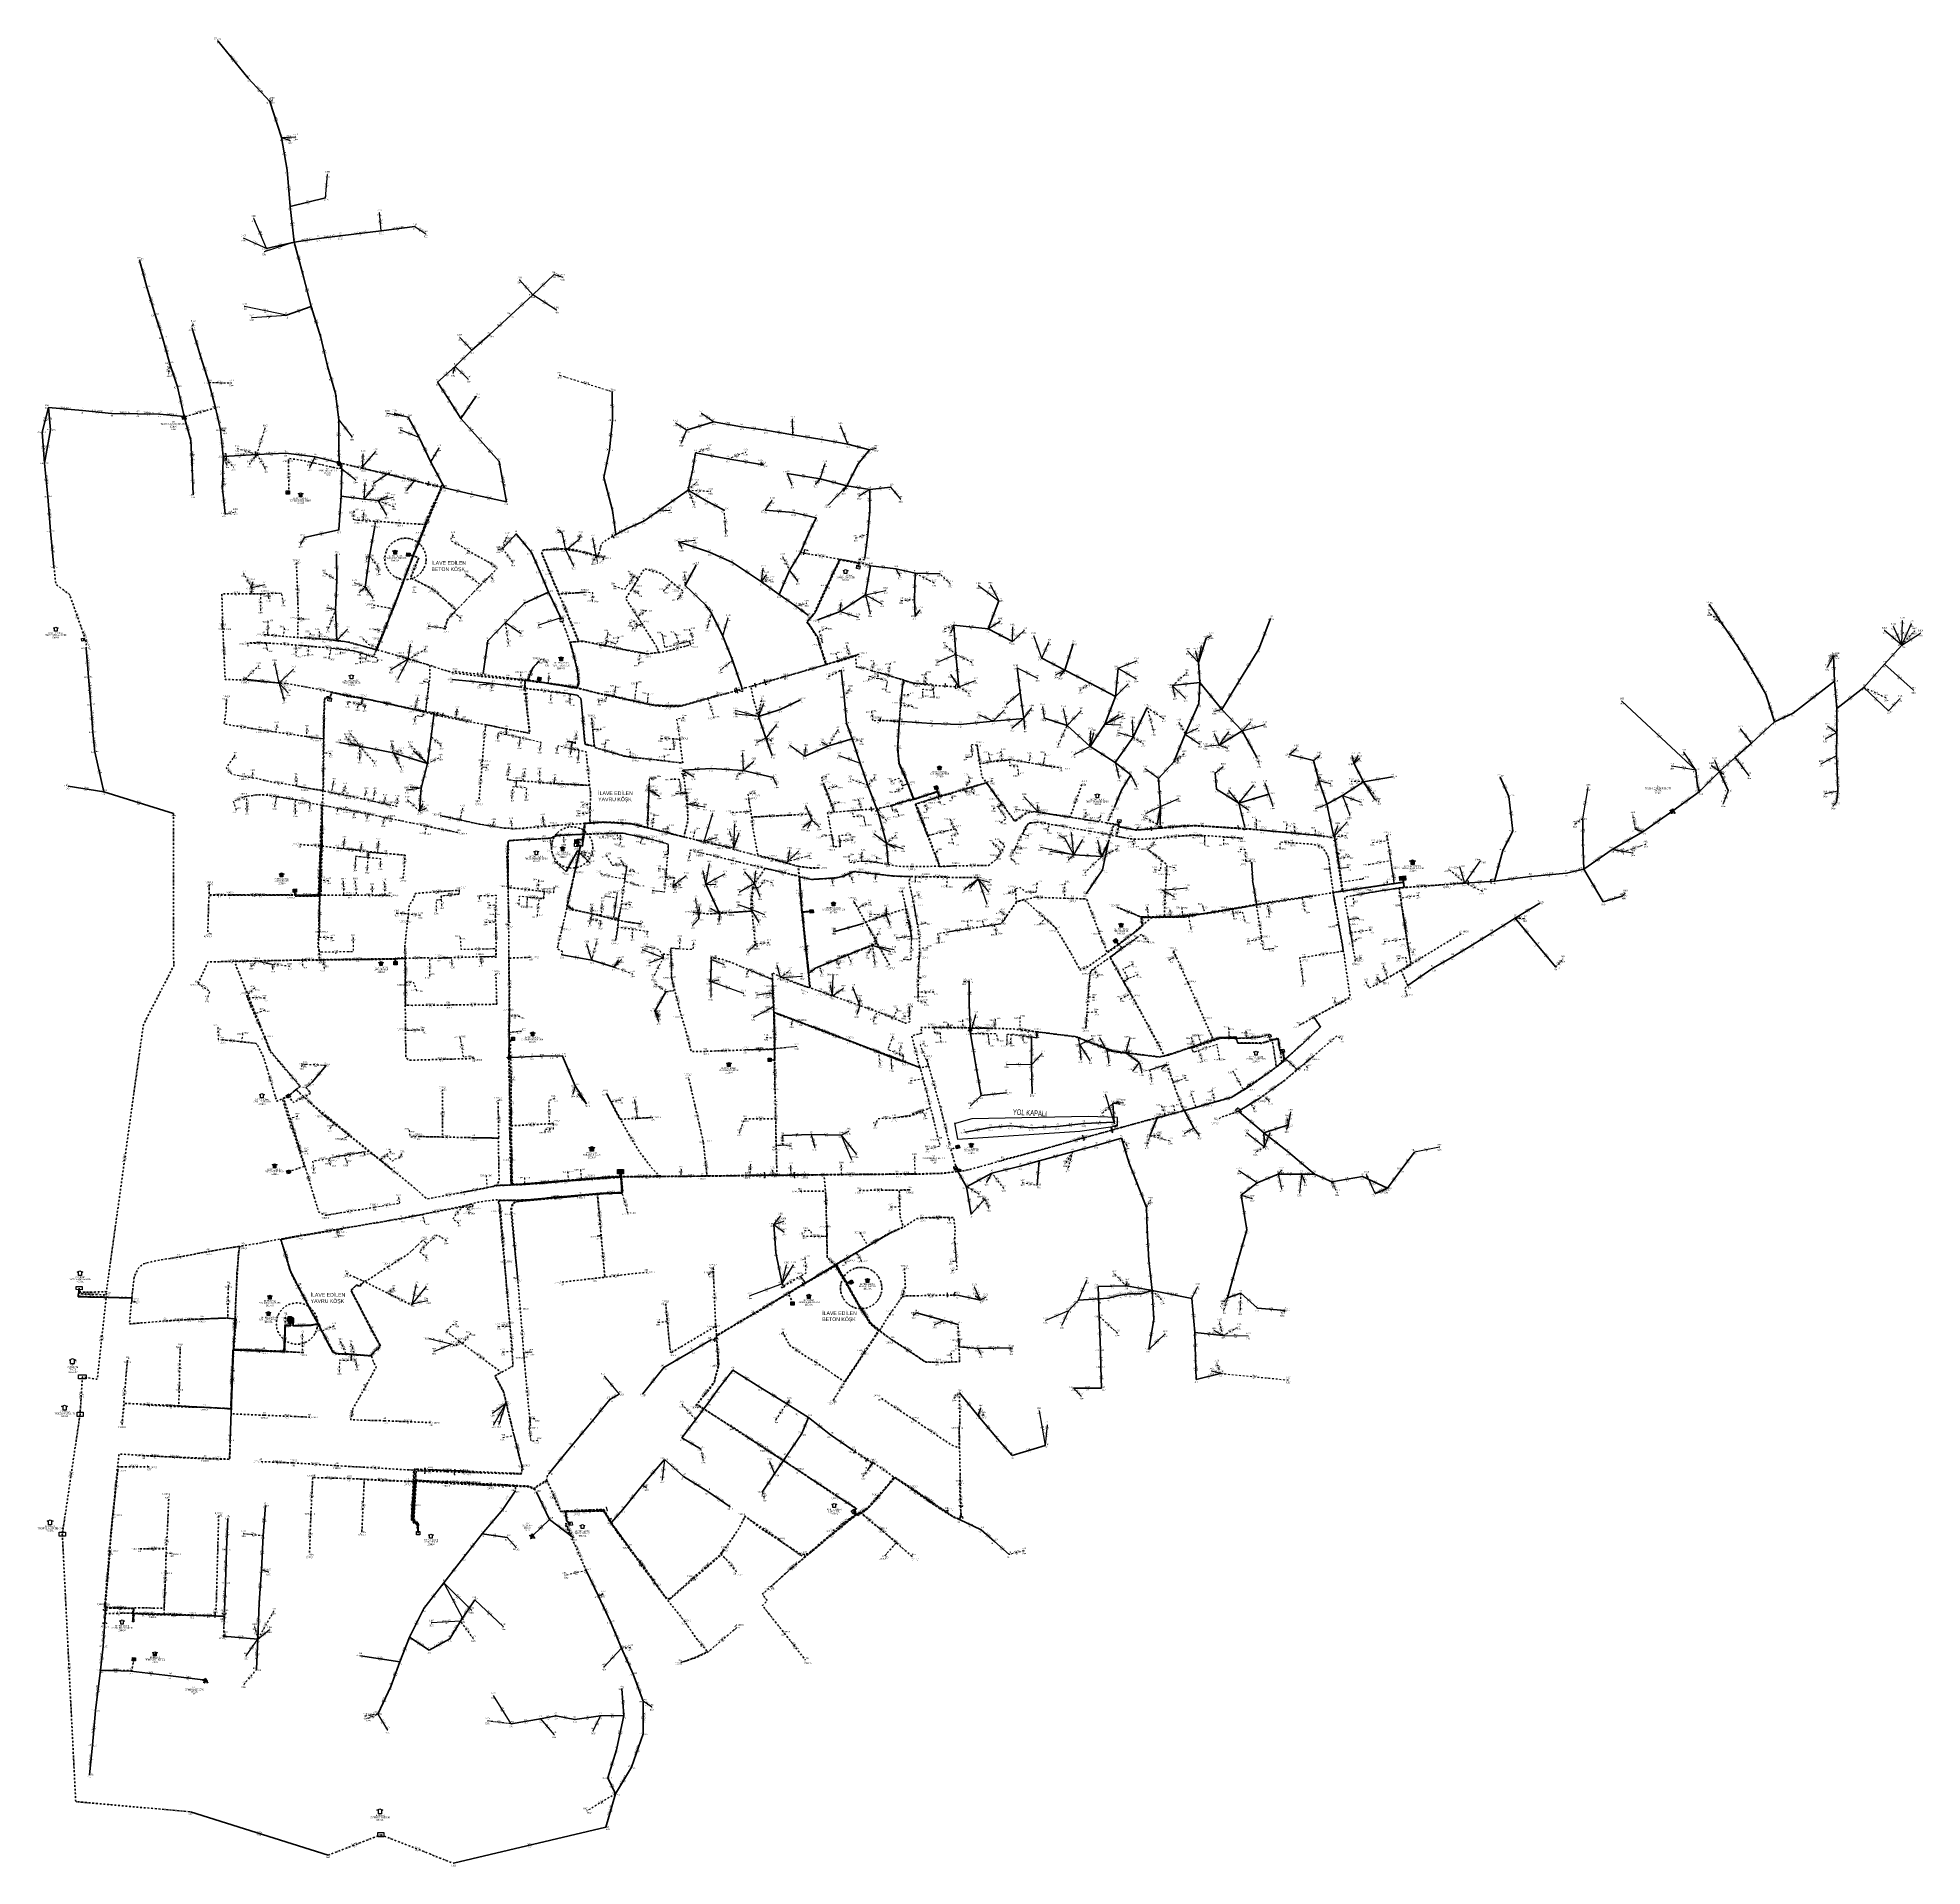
# Model space of a CAD drawing. Header units: millimetres. Extents: x 563565 to 566167, y 4094172 to 4096697.
import ezdxf
from ezdxf.enums import TextEntityAlignment as Align

# ---------------------------------------------------------------- set-up
doc = ezdxf.new("R2010")
doc.units = ezdxf.units.MM
doc.linetypes.add('DASHDOT', pattern=[5, 2.5, -1.25, 0, -1.25])
for name, color, linetype, lineweight in [('DIREK_AG_MEVCUT', 120, 'Continuous', 25), ('DIREK_AG_YENI', 108, 'Continuous', 25), ('DIREK_BOX_MEVCUT', 5, 'Continuous', 25), ('DIREK_BOX_YENI', 5, 'Continuous', 25), ('DIREK_ENH_MEVCUT', 6, 'Continuous', 25), ('DIREK_OG_MEVCUT', 16, 'Continuous', 25), ('HAT_ABONE_HAVAI_MEVCUT', 56, 'Continuous', 30), ('HAT_ABONE_HAVAI_YENI', 30, 'Continuous', 30), ('HAT_ABONE_YERALTI_MEVCUT', 56, 'DASHDOT', 30), ('HAT_ABONE_YERALTI_YENI', 30, 'DASHDOT', 30), ('HAT_AG_HAVAI_BYSK', 3, 'Continuous', 50), ('HAT_AG_HAVAI_MEVCUT', 126, 'Continuous', 50), ('HAT_AG_HAVAI_YENI', 3, 'Continuous', 50), ('HAT_AG_YERALTI_MEVCUT', 126, 'DASHDOT', 50), ('HAT_AG_YERALTI_YENI', 3, 'DASHDOT', 50), ('HAT_BOX_YERALTI_MEVCUT', 192, 'DASHDOT', 50), ('HAT_BOX_YERALTI_YENI', 5, 'DASHDOT', 50), ('HAT_OG_HAVAI_MEVCUT', 48, 'Continuous', 70), ('HAT_OG_YERALTI_MEVCUT', 48, 'DASHDOT', 70), ('HAT_OG_YERALTI_YENI', 1, 'DASHDOT', 70), ('KOFRE_ABONE_MEVCUT', 6, 'Continuous', 25), ('KULLANICI', 1, 'Continuous', 25), ('NODE_AG_MEVCUT', 5, 'Continuous', 25), ('NODE_AG_YENI', 5, 'Continuous', 25), ('NODE_AYD_YENI', 5, 'Continuous', 25), ('NODE_OG_MEVCUT', 5, 'Continuous', 25), ('NODE_OG_YENI', 5, 'Continuous', 25), ('TRAFO_MEVCUT', 5, 'Continuous', 30), ('TRAFO_TADILAT_BYSK', 5, 'Continuous', 30), ('TRAFO_YENI', 5, 'Continuous', 30)]:
    doc.layers.add(name, color=color, linetype=linetype, lineweight=lineweight)
for name, color, linetype in [('DIREK_AG_TADILAT_BYSK', 3, 'Continuous'), ('GER_DUS_NOD_ISIM', 5, 'Continuous'), ('NIA_AG', 5, 'Continuous'), ('NIA_OG', 6, 'Continuous')]:
    doc.layers.add(name, color=color, linetype=linetype)
doc.styles.add('Direk', font='B_CAD')
doc.styles.get("Standard").update_dxf_attribs({"font": 'Arial'})

# ---------------------------------------------------------------- blocks, each defined once
blk = doc.blocks.new('AG_NIA', base_point=(-64.4296, 129.8924))
at = {"layer": 'NIA_AG'}
for p, q in [((-64.429604, 132.292432), (-65.529604, 132.292432)), ((-64.429604, 127.492432), (-64.429604, 132.292432)), ((-64.429604, 127.492432), (-65.529604, 127.492432))]:
    blk.add_line(p, q, dxfattribs=at)
blk = doc.blocks.new('OG_NIA', base_point=(-43.6726, 128.9236))
at = {"layer": 'NIA_OG'}
for p, q in [((-43.672618, 132.403582), (-45.232618, 132.403582)), ((-43.672618, 125.443582), (-43.672618, 132.403582)), ((-43.672618, 125.443582), (-45.232618, 125.443582))]:
    blk.add_line(p, q, dxfattribs=at)
blk = doc.blocks.new('YENI_BINA_KARE')
blk.add_hatch(color=5).paths.add_polyline_path([(-2.25, -2.25), (2.25, -2.25), (2.25, 2.25), (-2.25, 2.25)])
at = {"layer": 'TRAFO_TADILAT_BYSK', "linetype": 'Continuous'}
for p, q in [((-2.25, -2.25), (-2.25, 2.25)), ((-2.25, 2.25), (2.25, 2.25)), ((0, 1.8), (0, 2.7)), ((2.25, 2.25), (2.25, -2.25)), ((2.25, -2.25), (-2.25, -2.25))]:
    blk.add_line(p, q, dxfattribs=at)
blk = doc.blocks.new('YENI_BETKOSK')
at = {"layer": 'TRAFO_YENI', "linetype": 'Continuous'}
for p, q in [((-3.4, 2), (0, 3.6)), ((-1.8, 2), (-3.4, 2)), ((-1.8, -2), (-1.8, 2)), ((0, 3.6), (3.4, 2)), ((3.4, 2), (1.8, 2)), ((1.8, 2), (1.8, -2)), ((1.8, -2), (-1.8, -2))]:
    blk.add_line(p, q, dxfattribs=at)
for points in [[(-3.4, 2), (-1.8, 2), (-1.8, 2.752941)], [(-1.8, 2.752941), (0, -2), (0, 3.6)], [(-1.8, -2), (-1.8, 2.752941), (0, -2)], [(0, -2), (0, 3.6), (1.8, -2)], [(0, 3.6), (1.8, -2), (1.8, 2.752941)], [(1.8, 2), (1.8, 2.752941), (3.4, 2)]]:
    blk.add_solid(points, dxfattribs=at)
blk = doc.blocks.new('MEV_DIREK')
h = blk.add_hatch(color=32)
h.paths.add_polyline_path([(-2.1, 1), (-2.4, 1.1), (-3.3, -0.5), (-3.1, -0.7), (-2.7, 0.1), (-1.9, -0.4), (-1.8, -0.2), (-2.6, 0.2)])
h.paths.add_polyline_path([(-3.5, -0.2), (-3.3, -0.2), (-2.6, 1), (-2.7, 1.1)])
h.paths.add_polyline_path([(-3.5, 0.3), (-3.4, 0.2), (-3.1, 0.8), (-3.2, 0.9)])
h.paths.add_polyline_path([(-3.6, 0.8), (-3.7, 0.7), (-3.5, 0.6), (-3.5, 0.7)])
h.paths.add_polyline_path([(-1.5, -2.3), (-2.3, -2.3), (-2.5, -3.5), (-2.4, -3.5), (-2.2, -2.5), (-1.9, -2.5), (-2.1, -3.5), (-2, -3.5), (-1.8, -2.5), (-1.5, -2.5), (-1.7, -3.5), (-1.6, -3.5), (-1.4, -2.5), (-1.1, -2.5), (-1.3, -3.5), (-1.2, -3.5), (-1, -2.5), (-0.7, -2.5), (-0.9, -3.5), (-0.8, -3.5), (-0.6, -2.3), (-1.3, -2.3), (-1.3, -1.4), (-1.5, -1.4)])
at = {"layer": 'TRAFO_MEVCUT'}
for points in [[(2.4, -1.6), (2.1, -1.9), (2.1, -1.4), (1.9, -1.4), (2, -2.3), (2.2, -2), (2.3, -2.7), (2.1, -2.7), (2.4, -2.9), (2.4, -2.9), (2.6, -2.5), (2.4, -2.6)], [(2.4, -1.6), (2.1, -1.9), (2.1, -1.4), (1.9, -1.4), (2, -2.3), (2.2, -2), (2.3, -2.7), (2.1, -2.7), (2.4, -2.9), (2, -3.2), (2.2, -3.8), (2.3, -3.7), (2.1, -3.3), (2.3, -3.1), (2.4, -3.6), (2.5, -3.6), (2.3, -3.1), (2.5, -2.9), (2.7, -3.4), (2.7, -3.4), (2.6, -2.9), (2.7, -2.8), (2.9, -3.2), (3, -3.2), (2.8, -2.7), (3, -2.6), (3.1, -3.1), (3.2, -3), (3, -2.4), (2.4, -2.9), (2.6, -2.5), (2.4, -2.6)], [(3, -2.6), (3.1, -3.1), (3.2, -3), (3, -2.4), (2.4, -2.9), (2.6, -2.5), (2.4, -2.6), (2.4, -1.6), (2.1, -1.9), (2.1, -1.4), (1.9, -1.4), (2, -2.3), (2.2, -2), (2.3, -2.7), (2.1, -2.7), (2.4, -2.9), (2, -3.2), (2.2, -3.8), (2.3, -3.7), (2.1, -3.3), (2.3, -3.1), (2.4, -3.6), (2.5, -3.6), (2.3, -3.1), (2.5, -2.9), (2.7, -3.4), (2.7, -3.4), (2.6, -2.9), (2.7, -2.8), (2.9, -3.2), (3, -3.2), (2.8, -2.7)]]:
    blk.add_hatch(color=32, dxfattribs=at).paths.add_polyline_path(points)
at = {"layer": 'TRAFO_MEVCUT', "linetype": 'Continuous'}
for p, q in [((-2.5, -1.4), (0, 2.9)), ((2.5, -1.4), (0, 2.9)), ((-2.5, -1.4), (2.5, -1.4))]:
    blk.add_line(p, q, dxfattribs=at)
at = {"layer": 'TRAFO_MEVCUT', "color": 32, "flags": 128}
blk.add_lwpolyline([(1.9, -1.4), (2.1, -1.4), (2.1, -1.9), (2.4, -1.6), (2.4, -2.6), (2.6, -2.5), (2.4, -2.9), (3, -2.4), (3.2, -3), (3.1, -3.1), (3, -2.6), (2.8, -2.7), (3, -3.2), (2.9, -3.2), (2.7, -2.8), (2.6, -2.9), (2.7, -3.4), (2.7, -3.4), (2.5, -2.9), (2.3, -3.1), (2.5, -3.6), (2.4, -3.6), (2.3, -3.1), (2.1, -3.3), (2.3, -3.7), (2.2, -3.8), (2, -3.2), (2.4, -2.9), (2.1, -2.7), (2.3, -2.7), (2.2, -2), (2, -2.3), (1.9, -1.4)], dxfattribs=at)
at = {"layer": 'TRAFO_TADILAT_BYSK', "color": 32, "flags": 128}
for points in [[(-3.5, 0.6), (-3.5, 0.7), (-3.6, 0.8), (-3.7, 0.7), (-3.5, 0.6)], [(-3.3, -0.2), (-2.6, 1), (-2.7, 1.1), (-3.5, -0.2), (-3.3, -0.2)], [(-3.4, 0.2), (-3.1, 0.8), (-3.2, 0.9), (-3.5, 0.3), (-3.4, 0.2)], [(-1.8, -0.2), (-2.6, 0.2), (-2.1, 1), (-2.4, 1.1), (-3.3, -0.5), (-3.1, -0.7), (-2.7, 0.1), (-1.9, -0.4), (-1.8, -0.2)], [(-1.3, -1.4), (-1.5, -1.4), (-1.5, -2.3), (-2.3, -2.3), (-2.5, -3.5), (-2.4, -3.5), (-2.2, -2.5), (-1.9, -2.5), (-2.1, -3.5), (-2, -3.5), (-1.8, -2.5), (-1.5, -2.5), (-1.7, -3.5), (-1.6, -3.5), (-1.4, -2.5), (-1.1, -2.5), (-1.3, -3.5), (-1.2, -3.5), (-1, -2.5), (-0.7, -2.5), (-0.9, -3.5), (-0.8, -3.5), (-0.6, -2.3), (-1.3, -2.3), (-1.3, -1.4)]]:
    blk.add_lwpolyline(points, dxfattribs=at)
blk = doc.blocks.new('MEV_BINA_KARE')
at = {"layer": 'TRAFO_MEVCUT', "linetype": 'Continuous'}
for p, q in [((-2.25, -2.25), (-2.25, 2.25)), ((-2.25, 2.25), (2.25, 2.25)), ((0, 1.8), (0, 2.7)), ((2.25, 2.25), (2.25, -2.25)), ((2.25, -2.25), (-2.25, -2.25))]:
    blk.add_line(p, q, dxfattribs=at)
blk = doc.blocks.new('MEV_BETKOSK')
at = {"layer": 'TRAFO_MEVCUT', "linetype": 'Continuous'}
for p, q in [((-3.4, 2), (0, 3.6)), ((-1.8, 2), (-3.4, 2)), ((-1.8, -2), (-1.8, 2)), ((0, 3.6), (3.4, 2)), ((3.4, 2), (1.8, 2)), ((1.8, 2), (1.8, -2)), ((1.8, -2), (-1.8, -2))]:
    blk.add_line(p, q, dxfattribs=at)
blk = doc.blocks.new('MEV_OZELBINA_KARE')
at = {"layer": 'TRAFO_MEVCUT', "linetype": 'Continuous'}
for p, q in [((-2.25, 2.25), (2.25, 2.25)), ((-2.25, -2.25), (-2.25, 2.25)), ((0, 1.8), (0, 2.7)), ((2.25, 2.25), (2.25, -2.25)), ((2.25, -2.25), (-2.25, -2.25))]:
    blk.add_line(p, q, dxfattribs=at)
for centre, radius in [((0, -0.215091), 1.049264), ((-0.592312, 1.488957), 0.15614), ((0.592312, 1.488957), 0.15614)]:
    blk.add_circle(centre, radius, dxfattribs=at)
blk = doc.blocks.new('MEV_MBK_OZEL')
at = {"layer": 'TRAFO_MEVCUT', "linetype": 'Continuous'}
for p, q in [((-3.4, 2), (0, 3.6)), ((-1.8, 2), (-3.4, 2)), ((-1.8, -2), (-1.8, 2)), ((0, 3.6), (3.4, 2)), ((1.8, 2), (1.8, -2)), ((3.4, 2), (1.8, 2)), ((1.8, -2), (-1.8, -2))]:
    blk.add_line(p, q, dxfattribs=at)
for centre, radius in [((0, 0), 1.049264), ((-0.592312, 1.704048), 0.15614), ((0.592312, 1.704048), 0.15614)]:
    blk.add_circle(centre, radius, dxfattribs=at)
blk = doc.blocks.new('MEV_DIREK_OZEL')
h = blk.add_hatch(color=32)
h.paths.add_polyline_path([(-2.1, 1), (-2.3, 1.1), (-3.3, -0.5), (-3.1, -0.6), (-2.6, 0.1), (-1.9, -0.4), (-1.8, -0.2), (-2.5, 0.3)])
h.paths.add_polyline_path([(-3.4, -0.1), (-3.3, -0.2), (-2.6, 1), (-2.7, 1.1)])
h.paths.add_polyline_path([(-3.5, 0.3), (-3.4, 0.2), (-3, 0.8), (-3.2, 0.9)])
h.paths.add_polyline_path([(-3.6, 0.8), (-3.6, 0.7), (-3.5, 0.6), (-3.4, 0.8)])
h.paths.add_polyline_path([(-1.5, -2.3), (-2.2, -2.3), (-2.5, -3.5), (-2.4, -3.5), (-2.2, -2.5), (-1.9, -2.5), (-2.1, -3.5), (-2, -3.5), (-1.8, -2.5), (-1.5, -2.5), (-1.7, -3.5), (-1.6, -3.5), (-1.4, -2.5), (-1.1, -2.5), (-1.3, -3.5), (-1.2, -3.5), (-1, -2.5), (-0.7, -2.5), (-0.9, -3.5), (-0.8, -3.5), (-0.5, -2.3), (-1.3, -2.3), (-1.3, -1.4), (-1.5, -1.4)])
at = {"layer": 'TRAFO_MEVCUT'}
for points in [[(2.4, -1.6), (2.2, -1.9), (2.1, -1.4), (2, -1.4), (2.1, -2.3), (2.3, -2), (2.4, -2.7), (2.1, -2.7), (2.4, -2.9), (2.4, -2.9), (2.7, -2.5), (2.5, -2.6)], [(2.4, -1.6), (2.2, -1.9), (2.1, -1.4), (2, -1.4), (2.1, -2.3), (2.3, -2), (2.4, -2.7), (2.1, -2.7), (2.4, -2.9), (2, -3.2), (2.2, -3.8), (2.3, -3.7), (2.1, -3.3), (2.3, -3.1), (2.5, -3.6), (2.5, -3.6), (2.4, -3.1), (2.5, -2.9), (2.7, -3.4), (2.8, -3.4), (2.6, -2.9), (2.8, -2.8), (3, -3.2), (3, -3.2), (2.8, -2.7), (3, -2.6), (3.2, -3.1), (3.3, -3), (3, -2.4), (2.4, -2.9), (2.7, -2.5), (2.5, -2.6)], [(3, -2.6), (3.2, -3.1), (3.3, -3), (3, -2.4), (2.4, -2.9), (2.7, -2.5), (2.5, -2.6), (2.4, -1.6), (2.2, -1.9), (2.1, -1.4), (2, -1.4), (2.1, -2.3), (2.3, -2), (2.4, -2.7), (2.1, -2.7), (2.4, -2.9), (2, -3.2), (2.2, -3.8), (2.3, -3.7), (2.1, -3.3), (2.3, -3.1), (2.5, -3.6), (2.5, -3.6), (2.4, -3.1), (2.5, -2.9), (2.7, -3.4), (2.8, -3.4), (2.6, -2.9), (2.8, -2.8), (3, -3.2), (3, -3.2), (2.8, -2.7)]]:
    blk.add_hatch(color=32, dxfattribs=at).paths.add_polyline_path(points)
at = {"layer": 'TRAFO_MEVCUT', "linetype": 'Continuous'}
for p, q in [((-2.5, -1.4), (0, 2.9)), ((2.5, -1.4), (0, 2.9)), ((-2.5, -1.4), (2.5, -1.4))]:
    blk.add_line(p, q, dxfattribs=at)
at = {"layer": 'TRAFO_MEVCUT', "color": 32, "flags": 128}
blk.add_lwpolyline([(2, -1.4), (2.1, -1.4), (2.2, -1.9), (2.4, -1.6), (2.5, -2.6), (2.7, -2.5), (2.4, -2.9), (3, -2.4), (3.3, -3), (3.2, -3.1), (3, -2.6), (2.8, -2.7), (3, -3.2), (3, -3.2), (2.8, -2.8), (2.6, -2.9), (2.8, -3.4), (2.7, -3.4), (2.5, -2.9), (2.4, -3.1), (2.5, -3.6), (2.5, -3.6), (2.3, -3.1), (2.1, -3.3), (2.3, -3.7), (2.2, -3.8), (2, -3.2), (2.4, -2.9), (2.1, -2.7), (2.4, -2.7), (2.3, -2), (2.1, -2.3), (2, -1.4)], dxfattribs=at)
at = {"layer": 'TRAFO_MEVCUT', "linetype": 'Continuous'}
for centre, radius in [((0, 0), 0.804), ((-0.3, 1.3), 0.12), ((0.3, 1.3), 0.12)]:
    blk.add_circle(centre, radius, dxfattribs=at)
at = {"layer": 'TRAFO_TADILAT_BYSK', "color": 32, "flags": 128}
for points in [[(-3.5, 0.6), (-3.4, 0.8), (-3.6, 0.8), (-3.6, 0.7), (-3.5, 0.6)], [(-3.4, 0.2), (-3, 0.8), (-3.2, 0.9), (-3.5, 0.3), (-3.4, 0.2)], [(-3.3, -0.2), (-2.6, 1), (-2.7, 1.1), (-3.4, -0.1), (-3.3, -0.2)], [(-1.8, -0.2), (-2.5, 0.3), (-2.1, 1), (-2.3, 1.1), (-3.3, -0.5), (-3.1, -0.6), (-2.6, 0.1), (-1.9, -0.4), (-1.8, -0.2)], [(-1.3, -1.4), (-1.5, -1.4), (-1.5, -2.3), (-2.2, -2.3), (-2.5, -3.5), (-2.4, -3.5), (-2.2, -2.5), (-1.9, -2.5), (-2.1, -3.5), (-2, -3.5), (-1.8, -2.5), (-1.5, -2.5), (-1.7, -3.5), (-1.6, -3.5), (-1.4, -2.5), (-1.1, -2.5), (-1.3, -3.5), (-1.2, -3.5), (-1, -2.5), (-0.7, -2.5), (-0.9, -3.5), (-0.8, -3.5), (-0.5, -2.3), (-1.3, -2.3), (-1.3, -1.4)]]:
    blk.add_lwpolyline(points, dxfattribs=at)
blk = doc.blocks.new('MEV_MOD')
at = {"layer": 'TRAFO_MEVCUT', "linetype": 'Continuous'}
for p, q in [((-3.4, 2), (0, 3.6)), ((-1.8, 2), (-3.4, 2)), ((-1.8, -2), (-1.8, 2)), ((0, 3.6), (3.4, 2)), ((3.4, 2), (1.8, 2)), ((1.8, 2), (1.8, -2)), ((1.8, -2), (-1.8, -2))]:
    blk.add_line(p, q, dxfattribs=at)
blk = doc.blocks.new('MEV_BETKOSK_OZEL')
at = {"layer": 'TRAFO_MEVCUT', "linetype": 'Continuous'}
for p, q in [((-3.4, 2), (0, 3.6)), ((-1.8, 2), (-3.4, 2)), ((-1.8, -2), (-1.8, 2)), ((0, 3.6), (3.4, 2)), ((3.4, 2), (1.8, 2)), ((1.8, 2), (1.8, -2)), ((1.8, -2), (-1.8, -2))]:
    blk.add_line(p, q, dxfattribs=at)
for centre, radius in [((0, 0), 1.049264), ((-0.592312, 1.704048), 0.15614), ((0.592312, 1.704048), 0.15614)]:
    blk.add_circle(centre, radius, dxfattribs=at)
blk = doc.blocks.new('MEV_INDMERK_KARE')
at = {"layer": 'TRAFO_MEVCUT', "linetype": 'Continuous'}
for p, q in [((-5.268651, -2.925), (-5.268651, 2.925)), ((-5.268651, 2.925), (5.268651, 2.925)), ((0, 2.535), (0, 3.315)), ((5.268651, 2.925), (5.268651, -2.925)), ((5.268651, -2.925), (-5.268651, -2.925))]:
    blk.add_line(p, q, dxfattribs=at)
blk = doc.blocks.new('MEV_INDMERK')
at = {"layer": 'TRAFO_MEVCUT', "linetype": 'Continuous'}
for p, q in [((-4.4, 2.4), (0, 4.6)), ((-2.8, 2.4), (-4.4, 2.4)), ((-2.8, -2.4), (-2.8, 2.4)), ((0, 4.6), (4.4, 2.4)), ((4.4, 2.4), (2.8, 2.4)), ((2.8, -2.4), (2.8, 2.4)), ((-2.8, -2.4), (2.8, -2.4))]:
    blk.add_line(p, q, dxfattribs=at)
at = {"layer": 'TRAFO_MEVCUT', "linetype": 'Continuous', "width": 0.6}
blk.add_text('İND.', height=2, rotation=90, dxfattribs=at).set_placement((5.417363, -0.010583), align=Align.CENTER)
blk = doc.blocks.new('MEV_KSIZ')
at = {"layer": 'TRAFO_MEVCUT', "linetype": 'Continuous'}
for p, q in [((-3.4, 2), (0, 3.6)), ((-1.8, 2), (-3.4, 2)), ((-1.8, -2), (-1.8, 2)), ((0, 3.6), (3.4, 2)), ((1.8, 2), (1.8, -2)), ((3.4, 2), (1.8, 2)), ((1.8, -2), (-1.8, -2))]:
    blk.add_line(p, q, dxfattribs=at)

msp = doc.modelspace()

# ---------------------------------------------------------------- linework, layer by layer
at = {"color": 2, "linetype": 'DASHDOT', "lineweight": 50}
for centre in [(564073.028498, 4095977.1432), (564303.05839, 4095578.849147), (564702.153174, 4094970.600379), (563923.208272, 4094921.529367)]:
    msp.add_circle(centre, 28.498911, dxfattribs=at)
at = {"layer": 'HAT_ABONE_HAVAI_MEVCUT'}
for p, q in [((563902, 4096558.76), (563921.37, 4096559.73)), ((563902, 4096558.76), (563913.82, 4096554.51)), ((563962.38, 4096475.45), (563965.5, 4096507.95)), ((563881.16, 4096405.85), (563863.64, 4096447.07)), ((564039.56, 4096429.86), (564037, 4096455.24)), ((563881.16, 4096405.85), (563849.26, 4096419.93)), ((563919.33, 4096414.55), (563877.8, 4096400.92)), ((564085.92, 4096435.95), (564101.14, 4096425.7)), ((564230.63, 4096362.17), (564248.81, 4096341.84)), ((564278.54, 4096369.53), (564290.18, 4096365.99)), ((564281.69, 4096320.53), (564248.81, 4096341.84)), ((563908.63, 4096313.44), (563851, 4096325.58)), ((563860.83, 4096310.2), (563908.63, 4096313.44)), ((564148.23, 4096282.87), (564164.72, 4096265.16)), ((564138.8, 4096233.47), (564141.72, 4096242.87)), ((564159.79, 4096225.24), (564141.72, 4096242.87)), ((564076.93, 4096172.6), (564047.85, 4096177.95)), ((564058.09, 4096178.53), (564076.93, 4096172.6)), ((564498.44, 4096166.51), (564481.69, 4096177.69)), ((563823.75, 4096153.93), (563817.6, 4096155.41)), ((563981.13, 4096169.22), (563999.23, 4096145.08)), ((564091.7, 4096144.91), (564066.29, 4096154.64)), ((564460.81, 4096154.74), (564445.73, 4096164.55)), ((564460.81, 4096154.74), (564453.84, 4096136.68)), ((564607.82, 4096148.56), (564607.61, 4096169.87)), ((564683.83, 4096135.31), (564673.74, 4096160.85)), ((564014.07, 4096104.85), (564031.93, 4096125.18)), ((564108.05, 4096110.76), (564119.39, 4096130.32)), ((564713.79, 4096127.61), (564722.99, 4096129.93)), ((563948.42, 4096118.04), (563940.59, 4096102.96)), ((563985.35, 4096101.68), (564004.26, 4096086.05)), ((564014.07, 4096104.85), (564014.54, 4096122.21)), ((564567.23, 4096107), (564563.06, 4096109.67)), ((564645.7, 4096087.72), (564652.26, 4096108.62)), ((564015.81, 4096059.58), (564017.21, 4096082.43)), ((564015.81, 4096059.58), (564028.87, 4096075.34)), ((564050.3, 4096095.39), (564028.96, 4096081.07)), ((564085.27, 4096085.41), (564074.23, 4096071.6)), ((564600.23, 4096095.06), (564606.62, 4096078.91)), ((564645.7, 4096087.72), (564639.15, 4096080.52)), ((564682.31, 4096077.81), (564677.83, 4096070.49)), ((564714.24, 4096072.98), (564699.5, 4096063.52)), ((564742.82, 4096076.38), (564756.61, 4096059.46)), ((564035.05, 4096057.57), (564048.29, 4096064.25)), ((564035.05, 4096057.57), (564055.91, 4096062.33)), ((564035.05, 4096057.57), (564046.82, 4096037.38)), ((564569.75, 4096044.23), (564579.48, 4096057.89)), ((564422.42, 4096043.59), (564438.28, 4096044.54)), ((563933.5, 4096006.9), (563928.14, 4095996.81)), ((564289.64, 4096011.76), (564283.21, 4096017.2)), ((564294.47, 4095989.13), (564289.64, 4096011.76)), ((564294.47, 4095989.13), (564313.35, 4096004.96)), ((564336.13, 4095981.15), (564331.56, 4096006.16)), ((564450.17, 4096000.63), (564472.94, 4096002.8)), ((564450.17, 4096000.63), (564454.44, 4095991.84)), ((564206.96, 4095990.99), (564201.17, 4095989.82)), ((564294.47, 4095989.13), (564305.03, 4095967.35)), ((563860.84, 4095937.57), (563862.18, 4095945.57)), ((564564.72, 4095945.27), (564566.78, 4095964.16)), ((564564.72, 4095945.27), (564571.68, 4095955.14)), ((564603.09, 4095961.27), (564614.74, 4095945.85)), ((564750.18, 4095963.44), (564755.61, 4095953.72)), ((563860.84, 4095937.57), (563878.76, 4095941.66)), ((564017.5, 4095938.01), (564008.97, 4095930.64)), ((564017.5, 4095938.01), (564027.77, 4095923.01)), ((564673.4, 4095904.35), (564674.46, 4095916.77)), ((564708.09, 4095927.58), (564736.27, 4095933.63)), ((564708.09, 4095927.58), (564714.41, 4095901.51)), ((564708.09, 4095927.58), (564730.85, 4095915.19)), ((564864.32, 4095940.2), (564892.25, 4095919.09)), ((564880.8, 4095940.8), (564892.25, 4095919.09)), ((563976.49, 4095906.92), (563965.13, 4095909.24)), ((564287.62, 4095895.97), (564256.68, 4095885.77)), ((564511.36, 4095870.31), (564518.74, 4095895.83)), ((564673.4, 4095904.35), (564697.86, 4095896.85)), ((564776.61, 4095897.65), (564783.55, 4095906.71)), ((564877.53, 4095880.37), (564894.22, 4095891.36)), ((566138.81, 4095858.2), (566139.77, 4095892.12)), ((563978.2, 4095864.28), (563992.87, 4095880.1)), ((564211.13, 4095889.56), (564232.8, 4095874.34)), ((564830.02, 4095885.75), (564825.3, 4095874.68)), ((564910.92, 4095862.94), (564911.67, 4095882.91)), ((564910.92, 4095862.94), (564927.48, 4095878.52)), ((564951.65, 4095840.2), (564940.49, 4095871.11)), ((565178.49, 4095867.81), (565185.71, 4095871.29)), ((566138.81, 4095858.2), (566115.14, 4095878.38)), ((566138.81, 4095858.2), (566127.44, 4095883.94)), ((566138.81, 4095858.2), (566152.18, 4095887.79)), ((566138.81, 4095858.2), (566164.88, 4095874.72)), ((564076.77, 4095838.53), (564052.91, 4095823.8)), ((564076.77, 4095838.53), (564061.83, 4095810.75)), ((564076.77, 4095838.53), (564079.86, 4095859.6)), ((564833.02, 4095845.11), (564807.25, 4095833.96)), ((564951.65, 4095840.2), (564961.51, 4095862.17)), ((565167.71, 4095834.2), (565153.27, 4095849.61)), ((565167.71, 4095834.2), (565164.08, 4095849.75)), ((565167.71, 4095834.2), (565171.97, 4095857.75)), ((566044.55, 4095843.84), (566035.75, 4095827.36)), ((566044.55, 4095843.84), (566049.84, 4095843.43)), ((563898.58, 4095805.54), (563892.67, 4095833.86)), ((563898.58, 4095805.54), (563918.29, 4095824.92)), ((564825.39, 4095817.4), (564837.25, 4095800.33)), ((564917.69, 4095826.95), (564945.7, 4095812.34)), ((564983.28, 4095823.58), (564971.17, 4095817)), ((564983.28, 4095823.58), (564977.05, 4095815.52)), ((565056.87, 4095826.23), (565082.77, 4095836.45)), ((565056.87, 4095826.23), (565082.08, 4095811.4)), ((566155.26, 4095795.75), (566115.12, 4095831.77)), ((563898.58, 4095805.54), (563911.29, 4095792.39)), ((563898.58, 4095805.54), (563905.53, 4095781.69)), ((564174.68, 4095803.17), (564193.83, 4095805.09)), ((564837.25, 4095800.33), (564859.95, 4095809.2)), ((564921.67, 4095792.42), (564902.23, 4095775.88)), ((565053.5, 4095787.21), (565070.71, 4095804.48)), ((565131.69, 4095802.16), (565135.31, 4095787.03)), ((565131.69, 4095802.16), (565149.97, 4095784.56)), ((564560.32, 4095759.64), (564528.08, 4095767.82)), ((564560.32, 4095759.64), (564528.97, 4095762.87)), ((564567.21, 4095777.64), (564560.32, 4095759.64)), ((564884.65, 4095753.26), (564864.61, 4095761.75)), ((564884.65, 4095753.26), (564899.52, 4095768.25)), ((564926.98, 4095756.67), (564937.52, 4095771.14)), ((564955.15, 4095757.48), (564953, 4095773.08)), ((564986.62, 4095747.02), (564981.48, 4095770.24)), ((564986.62, 4095747.02), (565005.74, 4095767.41)), ((565038.61, 4095748.99), (565058.09, 4095762.21)), ((565200.06, 4095769.43), (565189.84, 4095766.69)), ((565854.62, 4095685.68), (565752.57, 4095780.84)), ((566120.78, 4095767.59), (566136.6, 4095784.54)), ((564585.48, 4095748.65), (564570.72, 4095729.65)), ((564926.98, 4095756.67), (564910.71, 4095743.57)), ((564926.98, 4095756.67), (564927.89, 4095742.22)), ((565018.44, 4095718.03), (565019.27, 4095739.47)), ((565018.44, 4095718.03), (565023.51, 4095737.05)), ((565038.61, 4095748.99), (565064.12, 4095760.32)), ((565038.61, 4095748.99), (565060.35, 4095748.04)), ((565077.78, 4095730.88), (565057.27, 4095736.92)), ((565077.78, 4095730.88), (565076.95, 4095754.62)), ((565149.75, 4095735.31), (565166.89, 4095743.59)), ((565149.75, 4095735.31), (565169.92, 4095721.16)), ((565196.45, 4095720.12), (565190.06, 4095735.61)), ((565196.45, 4095720.12), (565209.59, 4095738.33)), ((565228.24, 4095740.01), (565239.77, 4095751.83)), ((565228.24, 4095740.01), (565259.78, 4095748.72)), ((565931.57, 4095722.81), (565916.21, 4095742.5)), ((566049.2, 4095737.29), (566033.07, 4095728.5)), ((566036.84, 4095746.04), (566049.2, 4095737.29)), ((564009.61, 4095718.6), (563998.43, 4095722.69)), ((564009.61, 4095718.6), (564013.65, 4095719.03)), ((564056.1, 4095709.37), (564062.6, 4095699.01)), ((564103.61, 4095694.7), (564084.11, 4095711.52)), ((564538.34, 4095708.89), (564539.12, 4095684.85)), ((564570.72, 4095729.65), (564558.15, 4095723.47)), ((564603.68, 4095720.08), (564624.5, 4095704.97)), ((564624.5, 4095704.97), (564625.6, 4095716.99)), ((564647.82, 4095724.18), (564656.88, 4095718.94)), ((565018.44, 4095718.03), (564995.71, 4095706.68)), ((565196.45, 4095720.12), (565177.4, 4095718.33)), ((565196.45, 4095720.12), (565207.93, 4095715.64)), ((565293.25, 4095707.17), (565303.35, 4095715.97)), ((565854.62, 4095685.68), (565837.81, 4095710.28)), ((564456.09, 4095685.6), (564471.09, 4095676.28)), ((564539.12, 4095684.85), (564554.05, 4095698.05)), ((564671.39, 4095705.8), (564700.62, 4095695.17)), ((565052.68, 4095696.16), (565058.31, 4095674.48)), ((565112.85, 4095674.2), (565094.52, 4095687.2)), ((565190.87, 4095681.56), (565202.07, 4095690.72)), ((565326.55, 4095698.83), (565335.55, 4095706.38)), ((565382.19, 4095695.23), (565379.96, 4095705.63)), ((565382.19, 4095695.23), (565388.6, 4095705.68)), ((565382.19, 4095695.23), (565390.1, 4095701.79)), ((565854.62, 4095685.68), (565821.68, 4095690.94)), ((565887.13, 4095683.7), (565876.26, 4095691.67)), ((565887.13, 4095683.7), (565880.77, 4095699.04)), ((565887.13, 4095683.7), (565893.15, 4095679.95)), ((565917.89, 4095691.49), (565908.83, 4095702.8)), ((565908.83, 4095702.8), (565927.99, 4095677.81)), ((566048.9, 4095705.18), (566027.67, 4095694.27)), ((564094.79, 4095660.41), (564074.93, 4095657.97)), ((564094.79, 4095660.41), (564080.18, 4095661.81)), ((564408.14, 4095658.65), (564418.33, 4095654.35)), ((564408.14, 4095658.65), (564423.53, 4095649.68)), ((564585.54, 4095664.97), (564580.71, 4095675.54)), ((565074.47, 4095679.22), (565082.24, 4095662.76)), ((565223.59, 4095639.88), (565210.03, 4095657.22)), ((565223.59, 4095639.88), (565244.24, 4095665.44)), ((565264.99, 4095652.21), (565259.79, 4095667.29)), ((565334.19, 4095671.32), (565350.34, 4095667.14)), ((565698.48, 4095618.32), (565706.06, 4095661.78)), ((565899.26, 4095657.19), (565892.55, 4095639.18)), ((566050.84, 4095656.45), (566033.28, 4095652.61)), ((564092.2, 4095628.7), (564097.15, 4095638.9)), ((564092.2, 4095628.7), (564101.94, 4095633.36)), ((564462.45, 4095638.14), (564474.32, 4095641.51)), ((564486.44, 4095634.56), (564462.45, 4095638.14)), ((564634.13, 4095616.28), (564625.95, 4095636.12)), ((564947.03, 4095627.25), (564927.31, 4095648.8)), ((564947.03, 4095627.25), (564945.62, 4095637.02)), ((565115.48, 4095635.31), (565095.5, 4095625.66)), ((565115.48, 4095635.31), (565140.58, 4095646.26)), ((565223.59, 4095639.88), (565237.04, 4095630.83)), ((565264.99, 4095652.21), (565270.35, 4095635.94)), ((565329.31, 4095632.7), (565345.3, 4095638.38)), ((565366.73, 4095650.59), (565392.42, 4095641.18)), ((565366.73, 4095650.59), (565376.65, 4095623.15)), ((566049.03, 4095641.05), (566044.35, 4095636.04)), ((564496.87, 4095625.82), (564485.49, 4095588.06)), ((564526.38, 4095578.26), (564527.97, 4095611.16)), ((564622.31, 4095606.65), (564634.13, 4095616.28)), ((564628.72, 4095605.56), (564634.13, 4095616.28)), ((564644.4, 4095607.1), (564634.13, 4095616.28)), ((565354.98, 4095593.5), (565373.09, 4095614.04)), ((565354.98, 4095593.5), (565360.35, 4095608.82)), ((564485.49, 4095588.06), (564502.99, 4095592.54)), ((564533.29, 4095598.43), (564526.38, 4095578.26)), ((564737.04, 4095584.06), (564720.14, 4095597.33)), ((564760.03, 4095576.95), (564737.04, 4095584.06)), ((564748.51, 4095577.86), (564737.04, 4095584.06)), ((564995.61, 4095568.83), (564949.71, 4095578.51)), ((564983.98, 4095590.89), (564975.5, 4095595.43)), ((564995.61, 4095568.83), (564983.98, 4095590.89)), ((564995.61, 4095568.83), (564992.37, 4095599.41)), ((564995.61, 4095568.83), (565008.08, 4095589.94)), ((565034.63, 4095566.38), (565028.83, 4095588.77)), ((564294.88, 4095545.6), (564278.19, 4095560.3)), ((564310.45, 4095573.94), (564328.07, 4095557.13)), ((564487.93, 4095527.95), (564492.84, 4095556.13)), ((564603.38, 4095574.81), (564600.33, 4095559.12)), ((564600.33, 4095559.12), (564615.87, 4095573.51)), ((564995.61, 4095568.83), (564963.29, 4095573.05)), ((564995.61, 4095568.83), (564988.41, 4095561.77)), ((565034.63, 4095566.38), (565029.73, 4095575.67)), ((565535.717, 4095529.641), (565557.46, 4095560.21)), ((565739.28, 4095576.18), (565767.8, 4095571.14)), ((564442.38, 4095525.67), (564460.44, 4095540.15)), ((564487.93, 4095527.95), (564483.84, 4095546.36)), ((564487.93, 4095527.95), (564513.93, 4095542.32)), ((564487.93, 4095527.95), (564501.55, 4095527.86)), ((564554.83, 4095529.08), (564534.27, 4095516.92)), ((564554.83, 4095529.08), (564541.58, 4095545.06)), ((564554.83, 4095529.08), (564556.61, 4095546.43)), ((564554.83, 4095529.08), (564562.49, 4095510.88)), ((564863.71, 4095535.17), (564844.39, 4095520.31)), ((564863.71, 4095535.17), (564852.34, 4095522.64)), ((564863.71, 4095535.17), (564879.76, 4095530.72)), ((564863.71, 4095535.17), (564875.83, 4095500.79)), ((564863.71, 4095535.17), (564877.94, 4095517.66)), ((565535.717, 4095529.641), (565528.82, 4095552.09)), ((565117.55, 4095519.69), (565152.34, 4095523.11)), ((565117.55, 4095519.69), (565134.54, 4095510.98)), ((565752.99, 4095511.67), (565757.06, 4095515.72)), ((564478.126916, 4095480.440283), (564469.44, 4095471.1)), ((564478.126916, 4095480.440283), (564479.03, 4095496.54)), ((564507.027222, 4095486.836264), (564493.99, 4095494.46)), ((564507.027222, 4095486.836264), (564505.75, 4095476.42)), ((564550.036075, 4095493.544816), (564532.4, 4095499.66)), ((564550.036075, 4095493.544816), (564568.6, 4095486.45)), ((564550.036075, 4095493.544816), (564560.89, 4095475.34)), ((564737.204018, 4095484.15355), (564737.16, 4095495.23)), ((564737.204018, 4095484.15355), (564741.7, 4095471.86)), ((564330.46, 4095422.98), (564323.52, 4095445.36)), ((564361.07, 4095413.67), (564371.48, 4095424.12)), ((564361.07, 4095413.67), (564367.28, 4095423.18)), ((564429.04, 4095426.54), (564400.37, 4095437.34)), ((564429.04, 4095426.54), (564408.86, 4095419.21)), ((564495.13, 4095424.27), (564512.97, 4095417.04)), ((564557.01, 4095445.72), (564545.7, 4095434.68)), ((564718.09, 4095443.66), (564742.49, 4095434.95)), ((564718.09, 4095443.66), (564747.63, 4095438.1)), ((564591.03, 4095399.47), (564586.37, 4095415.71)), ((564591.03, 4095399.47), (564620.82, 4095401)), ((564662.54, 4095373.79), (564663.330602, 4095403.294481)), ((564494.59, 4095393.55), (564491.77, 4095393.88)), ((564494.59, 4095393.55), (564494.49, 4095371.9)), ((564494.59, 4095393.55), (564505.63, 4095395.87)), ((564494.59, 4095393.55), (564539.91, 4095377.66)), ((564576.89, 4095377.42), (564558.62, 4095374.87)), ((564662.54, 4095373.79), (564659.86, 4095388.91)), ((564662.54, 4095373.79), (564677.78, 4095384.51)), ((564700.18, 4095360.71), (564690.89, 4095385.88)), ((564417.34, 4095353.01), (564422.41, 4095338.52)), ((564417.34, 4095353.01), (564422.95, 4095344.6)), ((564580.89, 4095358.34), (564552.93, 4095344.24)), ((564580.89, 4095358.34), (564572.49, 4095355.1)), ((564700.18, 4095360.71), (564696.11, 4095347.99)), ((564853.11, 4095321.56), (564860.68, 4095348.19)), ((564937.41, 4095278.74), (564951.92, 4095294.32)), ((565003.62, 4095306.92), (565022.54, 4095315.11)), ((565003.62, 4095306.92), (565018.1, 4095284.68)), ((565003.62, 4095306.92), (565005.4, 4095285.79)), ((565041.44, 4095298.35), (565031.76, 4095315.88)), ((565041.44, 4095298.35), (565043.96, 4095281.38)), ((565067.403, 4095295.426), (565073.74, 4095316.39)), ((564937.41, 4095278.74), (564903.13, 4095278.99)), ((565085.88, 4095281.97), (565077.28, 4095270.53)), ((565085.88, 4095281.97), (565089.52, 4095267.83)), ((565123.56, 4095279.06), (565100.11, 4095271.47)), ((565123.56, 4095279.06), (565117.12, 4095273.14)), ((564307.33, 4095249.89), (564304.32, 4095238.43)), ((564322.82, 4095224.77), (564311.56, 4095238.55)), ((564867.95, 4095236.17), (564853.16, 4095222.27)), ((565051.36, 4095199.44), (565039.39, 4095237.96)), ((565049.62, 4095225.15), (565057.76, 4095227.83)), ((565049.62, 4095225.15), (565064.06, 4095226.82)), ((565161.39, 4095191.09), (565148.55, 4095183.75)), ((565161.39, 4095191.09), (565168.97, 4095180.62)), ((565292, 4095196), (565289.55, 4095189.31)), ((565292, 4095196), (565295.43, 4095213.29)), ((564633.28, 4095182.69), (564638.16, 4095164.75)), ((564674.77, 4095181.73), (564685.11, 4095187.13)), ((564674.77, 4095181.73), (564695.56, 4095154.86)), ((564674.77, 4095181.73), (564688.9, 4095148)), ((565259, 4095165), (565234.74, 4095184.5)), ((565259, 4095165), (565267.05, 4095185.23)), ((565500.64, 4095164.88), (565466.2, 4095158.23)), ((564882.81, 4095129.26), (564875.23, 4095116.5)), ((565249, 4095116), (565223.85, 4095132.25)), ((565278, 4095128), (565283.18, 4095133.2)), ((565278, 4095128), (565282.55, 4095107.59)), ((565310, 4095128), (565307.27, 4095101.94)), ((565310, 4095128), (565314.91, 4095116.27)), ((565412, 4095101), (565400.07, 4095127.5)), ((565227, 4095099), (565242.06, 4095094.39)), ((564581.77, 4095058.26), (564590.78, 4095069.86)), ((564581.77, 4095058.26), (564595.52, 4095062.91)), ((564581.77, 4095058.26), (564595.91, 4095047.72)), ((564593.11, 4094976.56), (564608.62, 4095002.7)), ((564593.11, 4094976.56), (564599.24, 4095002.29)), ((565002.06, 4094953.78), (565013.89, 4094981.31)), ((564082.34, 4094948.38), (564088.03, 4094975.37)), ((564082.34, 4094948.38), (564101.83, 4094972.56)), ((564593.11, 4094976.56), (564548.26, 4094959.82)), ((564866.9, 4094953.94), (564858.64, 4094972)), ((564866.9, 4094953.94), (564860.12, 4094959.4)), ((564874.2, 4094958.07), (564866.9, 4094953.94)), ((565068.47, 4094973.42), (565069.54, 4094978.95)), ((565158.7, 4094956.28), (565166.94, 4094972.76)), ((564103.51, 4094952.86), (564082.34, 4094948.38)), ((564778.7, 4094936.37), (564774.53, 4094932.84)), ((564988.6, 4094939.09), (564956.56, 4094925.85)), ((564988.6, 4094939.09), (564979.2, 4094919.28)), ((564816.69, 4094925.67), (564803.56, 4094919.75)), ((565099.5, 4094885.83), (565122.03, 4094907.38)), ((565201.68, 4094904.98), (565189.64, 4094911.76)), ((565201.68, 4094904.98), (565236.39, 4094904.56)), ((564105.533515, 4094900.819305), (564137.37, 4094893.07)), ((564137.37, 4094893.07), (564112.41, 4094883.18)), ((564867.79, 4094878.47), (564863.16, 4094887.27)), ((565198.52, 4094852.67), (565186.45, 4094855.81)), ((565006.16, 4094821.31), (564995.39, 4094832.18)), ((564210.92, 4094810.68), (564193.44, 4094797.82)), ((564210.92, 4094810.68), (564194.65, 4094781.83)), ((564210.92, 4094810.68), (564202.06, 4094782.34)), ((564599.53, 4094810.6), (564603.34, 4094815.42)), ((564863.58, 4094794.2), (564867.51, 4094805.1)), ((564947.96, 4094801.21), (564956.14, 4094753.33)), ((564958.87, 4094781.6), (564956.14, 4094753.33)), ((564430.46, 4094733.68), (564427.47, 4094705.92)), ((564575.77, 4094731.29), (564582.66, 4094714.02)), ((564400.13, 4094698.39), (564405.91, 4094695.18)), ((563883.85, 4094578.55), (563874.14, 4094581.71)), ((564126.21, 4094563.8), (564164.41, 4094525.68)), ((564126.21, 4094563.8), (564152.59, 4094512.89)), ((564168.57, 4094540.22), (564208.14, 4094502.94)), ((564339.53, 4094545.31), (564345.93, 4094548.39)), ((563824.22, 4094492.14), (563822, 4094490)), ((563853.05, 4094462.69), (563869, 4094486)), ((563869, 4094486), (563885.43, 4094498.98)), ((564149.17, 4094510.75), (564109, 4094508.19)), ((564371.06, 4094473.54), (564347.03, 4094447.22)), ((564218.84, 4094368.9), (564194.44, 4094407.98)), ((564034.98, 4094382.55), (564048.18, 4094360.41)), ((564413.19, 4094391.77), (564401.15, 4094400.26)), ((564259.49, 4094375.73), (564278.16, 4094353.89)), ((564332.27, 4094359.25), (564342.33, 4094379.88))]:
    msp.add_line(p, q, dxfattribs=at)
at = {"layer": 'HAT_ABONE_HAVAI_YENI'}
msp.add_line((564347.2, 4094849), (564367.91, 4094824.27), dxfattribs=at)
at = {"layer": 'HAT_ABONE_YERALTI_MEVCUT', "flags": 128}
for points in [[(563885.57, 4096608.77), (563889.46, 4096610.25)], [(563778.91, 4096293.58), (563779.89, 4096302.18)], [(563747.05, 4096247.57), (563745.98, 4096232.79)], [(564285.73, 4096230.73), (564358.37, 4096208.06)], [(563801.56, 4096220.66), (563832.65, 4096220.13)], [(563867.91, 4096121.45), (563879.36, 4096157.74)], [(563840.55, 4096129.72), (563867.91, 4096121.45)], [(564473.51, 4096123.57), (564492.31, 4096130.51)], [(563778.64, 4096102.43), (563779.15, 4096117.48)], [(563826.6, 4096107), (563821.23, 4096118.6)], [(563821.23, 4096118.6), (563835.56, 4096103.76)], [(563867.91, 4096121.45), (563857.64, 4096108.06)], [(563867.91, 4096121.45), (563879.92, 4096100.57)], [(564518.21, 4096115.2), (564542.83, 4096124.66)], [(563820.48, 4096073.84), (563822.8, 4096084.41)], [(564463.23, 4096072.16), (564475.25, 4096082.94)], [(564035.05, 4096057.57), (564057.2, 4096049.36)], [(564463.23, 4096072.16), (564494.39, 4096070.4)], [(564463.23, 4096072.16), (564471.51, 4096051.8)], [(563824.27, 4096039.17), (563838.4, 4096042.2)], [(564515.5, 4096012.29), (564513.18, 4096044.52)], [(564206.96, 4095990.99), (564213.75, 4096009.42)], [(564313.35, 4096004.96), (564315, 4096010.96)], [(564711.41, 4096010.96), (564694.84, 4096005.69)], [(564023.58, 4095981.03), (564019.4, 4095977.17)], [(564023.58, 4095981.03), (564034.2, 4095967.03)], [(564206.96, 4095990.99), (564221.4, 4095971.44)], [(564336.13, 4095981.15), (564331.91, 4095973.4)], [(564336.13, 4095981.15), (564338.172743, 4095971.519789)], [(564593.5, 4095980.67), (564603.09, 4095961.27)], [(563860.84, 4095937.57), (563849.66, 4095956.9)], [(563978.35, 4095947.26), (563960.79, 4095957.61)], [(564017.5, 4095938.01), (564002.53, 4095944.26)], [(564034.2, 4095967.03), (564036.04, 4095959.15)], [(564458.2, 4095955.14), (564459.17, 4095940.63)], [(564564.72, 4095945.27), (564579.16, 4095949.01)], [(564802.85, 4095943.72), (564776.53, 4095957.36)], [(564825.03, 4095942.61), (564810.83, 4095956.55)], [(564017.5, 4095938.01), (564021.47, 4095931.4)], [(564757.24, 4095919.59), (564775.88, 4095921.11)], [(563976.49, 4095906.92), (563965.88, 4095879.23)], [(564495.52, 4095902.39), (564489.55, 4095881.65)], [(564611.38, 4095912.15), (564626.81, 4095915.93)], [(565891.69, 4095885.91), (565872.75, 4095902.97)], [(564215.3, 4095860.31), (564211.13, 4095889.56)], [(564817.5, 4095880.41), (564830.02, 4095885.75)], [(566138.81, 4095858.2), (566156.59, 4095877.67)], [(564076.77, 4095838.53), (564100.77, 4095852.76)], [(564833.02, 4095845.11), (564818.14, 4095857.94)], [(564854.79, 4095834.15), (564833.02, 4095845.11)], [(566044.55, 4095843.84), (566040.18, 4095840.07)], [(563851.62, 4095811.07), (563870.35, 4095829.68)], [(564232.93, 4095799.88), (564232.36, 4095820.85)], [(564524.62, 4095837.22), (564508.26, 4095823.85)], [(564657.03, 4095814.98), (564674.75, 4095823.75)], [(565131.69, 4095802.16), (565152.01, 4095820.12)], [(564193.83, 4095805.09), (564191.99, 4095799)], [(564678.82, 4095786.54), (564687.21, 4095798.27)], [(564837.25, 4095800.33), (564851.12, 4095791.32)], [(565018.55, 4095805.61), (565004.65, 4095795.53)], [(566086.77, 4095799.77), (566117.53, 4095785.26)], [(564560.32, 4095759.64), (564565.24, 4095784.23)], [(565096.95, 4095772.03), (565106.04, 4095737.64)], [(565096.95, 4095772.03), (565120.12, 4095756.48)], [(563996.81, 4095736.09), (564009.61, 4095718.6)], [(564670.29, 4095741.61), (564656.88, 4095718.94)], [(564974.64, 4095720.81), (564986.62, 4095747.02)], [(565140.64, 4095751.86), (565149.75, 4095735.31)], [(563998.43, 4095722.69), (563991.18, 4095731.86)], [(564009.61, 4095718.6), (564030.71, 4095694.82)], [(564009.61, 4095718.6), (564009.63, 4095699.39)], [(564056.1, 4095709.37), (564054.35, 4095722.03)], [(564056.1, 4095709.37), (564067.36, 4095712.63)], [(564056.1, 4095709.37), (564067.51, 4095687.13)], [(564103.61, 4095694.7), (564079.49, 4095720.92)], [(564122.39, 4095718.63), (564108.51, 4095731.88)], [(564578.51, 4095725.68), (564570.72, 4095729.65)], [(564702.99, 4095724.87), (564689.56, 4095728.85)], [(565077.78, 4095730.88), (565091.5, 4095722.33)], [(564103.61, 4095694.7), (564121.54, 4095703.41)], [(564539.12, 4095684.85), (564530.72, 4095676.64)], [(565133.99, 4095696.98), (565148.22, 4095708.2)], [(565133.99, 4095696.98), (565140.31, 4095698.73)], [(565247.94, 4095703.74), (565251.62, 4095693.75)], [(564711.6, 4095664.46), (564686.92, 4095673.17)], [(564720.85, 4095675.58), (564711.6, 4095664.46)], [(565334.19, 4095671.32), (565330.77, 4095661.43)], [(565335.99, 4095675.79), (565334.19, 4095671.32)], [(565395.56, 4095669.57), (565378.59, 4095669.99)], [(565410.22, 4095653.16), (565395.56, 4095669.57)], [(564092.2, 4095628.7), (564075.21, 4095645.17)], [(564476.48, 4095636.23), (564476.46, 4095637.07), (564462.45, 4095638.14)], [(564947.03, 4095627.25), (564915.74, 4095631.24)], [(565411.33, 4095645.15), (565417.06, 4095642.26)], [(564737.34, 4095616.04), (564726.06, 4095625.52)], [(565110.97, 4095610.51), (565091.9, 4095620.58)], [(565698.48, 4095618.32), (565687.64, 4095610.87)], [(565771.27, 4095604.21), (565767.81, 4095623.82)], [(564520.34, 4095600.59), (564526.38, 4095578.26)], [(564749.96, 4095595.64), (564737.04, 4095584.06)], [(565354.98, 4095593.5), (565371.67, 4095595.45)], [(565754.54, 4095573.05), (565785.63, 4095583.33)], [(564310.45, 4095573.94), (564328.36, 4095564.62)], [(564310.45, 4095573.94), (564331.72, 4095570.49)], [(564631.1, 4095567.36), (564600.33, 4095559.12)], [(565034.63, 4095566.38), (565010.91, 4095543.95)], [(565034.63, 4095566.38), (565056.18, 4095577.36)], [(564452.54, 4095527.07), (564442.38, 4095525.67)], [(565535.717, 4095529.641), (565513.52, 4095548.72)], [(565560.2, 4095518.17), (565535.717, 4095529.641)], [(564442.38, 4095525.67), (564445.05, 4095520.43)], [(564478.126916, 4095480.440283), (564473.73, 4095508.16)], [(564737.204018, 4095484.15355), (564713.92, 4095486.77)], [(565605.31, 4095481.38), (565618.64, 4095480.65)], [(564330.46, 4095422.98), (564337.23, 4095448.75)], [(564665.67, 4095462.6), (564664.14, 4095463.41)], [(564718.09, 4095443.66), (564726.88, 4095462.84)], [(563860.133538, 4095414.820748), (563866.403462, 4095420.381001), (563867.058, 4095422.367)], [(563913.39, 4095414.63), (563878.953373, 4095418.807142), (563867.058, 4095422.367)], [(563890.02, 4095410.89), (563889.785784, 4095416.704245), (563867.058, 4095422.367)], [(564405.13, 4095442.31), (564423.19, 4095438.29), (564429.04, 4095426.54)], [(564429.04, 4095426.54), (564415.07, 4095399.53)], [(564557.01, 4095445.72), (564574.64, 4095447.59)], [(564718.09, 4095443.66), (564710.67, 4095429.72)], [(564721.5, 4095417.31), (564718.09, 4095443.66)], [(565661.16, 4095413.6), (565671.09, 4095424.59)], [(564361.07, 4095413.67), (564386.64, 4095404.28)], [(564591.03, 4095399.47), (564603.58, 4095409.23)], [(563865.2, 4095384.68), (563855.062766, 4095375.414544), (563853.889467, 4095375.013136)], [(563879.14, 4095370.77), (563855.807735, 4095371.387497), (563853.889467, 4095375.013136)], [(564432.67, 4095379.49), (564417.92, 4095390.31)], [(564576.89, 4095377.42), (564572.66, 4095375.3)], [(564700.18, 4095360.71), (564700.92, 4095370.67)], [(564844.11, 4095393.69), (564851.3, 4095393.85)], [(565456.232168, 4095374.275554), (565452.985031, 4095384.000698), (565456.866954, 4095388.025232)], [(564417.34, 4095353.01), (564422.12, 4095349.67)], [(563813.83, 4095330.84), (563814.539353, 4095313.875198), (563819.845901, 4095313.238604)], [(564097.86335, 4095326.739407), (564073.596934, 4095326.041278), (564073.015632, 4095328.089826)], [(564148.150292, 4095317.242629), (564152.825156, 4095289.260978), (564162.422137, 4095291.250596), (564167.98, 4095287.442)], [(563934.47, 4095279.22), (563929.61, 4095276.6)], [(563963.38, 4095277.71), (563934.47, 4095279.22)], [(565100.11, 4095271.47), (565103.1, 4095255.83)], [(565035.22, 4095212.15), (565049.62, 4095225.15)], [(564534.14, 4095184.97), (564541.255784, 4095204.33628), (564541.796624, 4095204.366227)], [(564721.544918, 4095195.058487), (564725.714598, 4095204.716308), (564747.799505, 4095205.515225)], [(565292, 4095196), (565290.37, 4095205.43)], [(565061.44, 4095177.54), (565069.74, 4095166.7)], [(565100.89, 4095180.92), (565096.63, 4095166.98)], [(565100.89, 4095180.92), (565114.61, 4095181.81)], [(565100.89, 4095180.92), (565129.13, 4095173.63)], [(565259, 4095165), (565246.54, 4095157.59)], [(564994.07, 4095158.63), (564983.97, 4095142.26)], [(564994.07, 4095158.63), (564987.53, 4095135.14)], [(564864.92, 4095100.08), (564847.76, 4095110.24)], [(564899.11, 4095108.33), (564882.81, 4095129.26)], [(564924.99, 4095116.09), (564945.08, 4095112.52)], [(565352, 4095117), (565359.23, 4095102.35)], [(565352, 4095117), (565354.81, 4095114.23)], [(564873.09, 4095093.31), (564870.18, 4095093.7)], [(564873.09, 4095093.31), (564878.16, 4095080.57)], [(565096.22, 4095081.74), (565101.86, 4095091.78)], [(565412, 4095101), (565426.9, 4095106)], [(565068.47, 4094973.42), (565051.56, 4094990.58)], [(565104.06, 4094967.07), (565118.55, 4094952.88)], [(565208.03, 4094957.28), (565200.15, 4094948.92)], [(565208.03, 4094957.28), (565202.65, 4094939.59)], [(565226.18, 4094963.5), (565225.16, 4094938.14)], [(565055.91, 4094908.45), (565030.92, 4094931.36)], [(565287.51, 4094939.58), (565283.69, 4094935.66)], [(565201.68, 4094904.98), (565196.9, 4094923.64)], [(565201.68, 4094904.98), (565224.01, 4094917.63)], [(564908.66, 4094888.01), (564909.04, 4094882.94)], [(565198.52, 4094852.67), (565193.5, 4094867.08)], [(565198.52, 4094852.67), (565291.66, 4094843.63)], [(564830.82, 4094818.75), (564838.14, 4094826.1)], [(564454.47, 4094810.27), (564473.54, 4094788.86)], [(564584.59, 4094788.65), (564599.53, 4094810.6)], [(564863.58, 4094794.2), (564872.08, 4094795.53)], [(564480.43, 4094748.69), (564484.33, 4094732.99)], [(564711.94, 4094720.44), (564704.92, 4094710.62)], [(564565.55, 4094688.71), (564568.47, 4094680.51)], [(563849.55, 4094631.65), (563876.36, 4094628.94)], [(564927.07, 4094607.78), (564906.57, 4094602.67)], [(564322.54, 4094580.63), (564293.75, 4094573.98)], [(563891.01, 4094524.4), (563869, 4094486)], [(563864.59, 4094503.1), (563869, 4094486)], [(564166.86, 4094486.56), (564149.17, 4094510.75)], [(564371.06, 4094473.54), (564383.69, 4094474.38)], [(563867.51, 4094444.48), (563849.69, 4094423.13)], [(564034.98, 4094382.55), (564017.6, 4094379.55)], [(564021.79, 4094376.92), (564034.98, 4094382.55)], [(564218.84, 4094368.9), (564186.19, 4094372.96)], [(564362.98, 4094272.33), (564324.1, 4094249.07)]]:
    msp.add_lwpolyline(points, dxfattribs=at)
at = {"layer": 'HAT_ABONE_YERALTI_YENI', "flags": 128}
for points in [[(564001.99, 4096043.17), (564000.778198, 4096031.813609), (564007.536012, 4096030.628946)], [(564015.28, 4096040.64), (564014.244541, 4096030.073938), (564007.536012, 4096030.628946)], [(564138.66, 4096010.38), (564134.648352, 4096003.045132), (564152.132929, 4095993.696942), (564159.49471, 4095988.311367)], [(564157.02, 4095956.25), (564174.819607, 4095943.142325), (564177.749239, 4095940.811936), (564172.435206, 4095936.651929)], [(564193.6, 4095949.53), (564188.402446, 4095952.730211), (564176.284423, 4095940.412441), (564172.435206, 4095936.651929)], [(564361.31, 4095939.78), (564375.95484, 4095934.794931), (564379.285875, 4095940.646749), (564382.526882, 4095942.447308), (564388.468728, 4095953.070608), (564394.500601, 4095949.739574), (564390.118263, 4095942.611794)], [(564383.19, 4095956.44), (564394.209186, 4095950.288917), (564390.118263, 4095942.611794)], [(564395.16, 4095929.11), (564385.665532, 4095934.371973), (564390.118263, 4095942.611794)], [(564429.53, 4095932.99), (564441.707347, 4095944.901954), (564449.061764, 4095937.735098)], [(563873.11, 4095906.29), (563873.177121, 4095928.768359), (563878.782026, 4095929.134195)], [(563904.43, 4095916.04), (563902.230416, 4095929.254317), (563878.782026, 4095929.134195)], [(563884.26, 4095922.62), (563883.558293, 4095929.188338), (563878.782026, 4095929.134195)], [(564331.32, 4095918.61), (564331.876664, 4095930.113003), (564320.521924, 4095930.995694)], [(564448.74, 4095921.42), (564457.192157, 4095932.027954), (564449.061764, 4095937.735098)], [(563883.04, 4095891.14), (563882.52893, 4095871.998015), (563877.300699, 4095872.459669)], [(563933.28, 4095893.85), (563925.795918, 4095893.713458), (563925.052469, 4095893.862148), (563924.780117, 4095895.548141)], [(564149.46, 4095895.26), (564139.590758, 4095903.07027), (564132.399843, 4095894.614287), (564127.406152, 4095882.363099), (564127.818846, 4095880.259931)], [(564382.96, 4095888.84), (564388.933175, 4095891.60432), (564393.434574, 4095885.122307), (564399.57093, 4095887.722721)], [(564405.67, 4095905.83), (564393.428422, 4095897.191988), (564399.57093, 4095887.722721)], [(563823.167471, 4095880.063744), (563820.404494, 4095880.115286), (563820.73439, 4095889.748254), (563820.536549, 4095890.081458)], [(563905.76, 4095881.64), (563904.089255, 4095869.929095), (563879.479995, 4095872.324687), (563877.300699, 4095872.459669)], [(563941.31, 4095874.65), (563940.417536, 4095868.51636), (563942.260299, 4095866.841121), (563949.63135, 4095866.924883), (563958.258831, 4095866.589835), (563960.814381, 4095866.516731)], [(563953.7, 4095876.88), (563953.819448, 4095866.673597), (563960.814381, 4095866.516731)], [(564014.65, 4095866.92), (564021.587494, 4095859.207331), (564033.565452, 4095855.613944), (564037.278763, 4095864.979512)], [(564030.03, 4095880.16), (564041.950023, 4095876.412035), (564037.278763, 4095864.979512)], [(564104.98, 4095884.5), (564124.341219, 4095882.037749), (564127.818846, 4095880.259931)], [(564352.45, 4095875.38), (564348.687637, 4095857.027193), (564343.755, 4095858.084)], [(564366.93, 4095869.12), (564364.370508, 4095859.484956), (564350.794291, 4095863.347156), (564348.687637, 4095856.324974), (564343.755, 4095858.084)], [(564386.51, 4095880.97), (564394.424881, 4095885.122307), (564399.57093, 4095887.722721)], [(564427.224176, 4095873.009159), (564430.966962, 4095854.892042), (564463.917198, 4095863.624755), (564466.691259, 4095858.481596)], [(564445.18, 4095874.24), (564450.953171, 4095860.203692), (564464.907506, 4095863.534727), (564466.691259, 4095858.481596)], [(564464.618937, 4095880.313384), (564470.219156, 4095865.245258), (564464.637422, 4095863.354671), (564466.691259, 4095858.481596)], [(564654.72, 4095881.51), (564644.062056, 4095876.724447), (564648.74351, 4095861.275648), (564644.14942, 4095860.464456)], [(563882.62, 4095851.7), (563881.070513, 4095861.045031), (563858.706073, 4095861.128793), (563854.140049, 4095860.409313)], [(563927.750046, 4095857.795941), (563921.273676, 4095858.321758), (563921.776247, 4095847.600229), (563922.13, 4095843.86)], [(563938.51, 4095844.24), (563939.617542, 4095856.814043), (563929.901156, 4095857.400377), (563927.750046, 4095857.795941)], [(563967.57, 4095839.72), (563970.339325, 4095853.852397), (563988.831385, 4095851.854997), (564001.137948, 4095850.179758), (564001.758837, 4095850.161119)], [(563983.35, 4095846.45), (563984.385558, 4095852.757048), (563999.978167, 4095850.82408), (564001.758837, 4095850.161119)], [(564018.25, 4095838.07), (564020.033163, 4095844.487792), (564002.894181, 4095849.449076), (564001.758837, 4095850.161119)], [(564034.47, 4095835.76), (564034.812457, 4095840.069309), (564013.678674, 4095846.770265), (564001.758837, 4095850.161119)], [(564011.01, 4095833.52), (564010.952421, 4095846.682178), (564001.758837, 4095850.161119)], [(564268.56, 4095833.44), (564261.411984, 4095839.538094), (564257.621, 4095836.189)], [(564395.2, 4095832.24), (564397.016826, 4095847.67929), (564407.2, 4095845.934)], [(564667.14, 4095847.07), (564670.597951, 4095836.181815), (564698.948246, 4095845.403064)], [(564681.78, 4095857.39), (564686.253025, 4095840.829339), (564698.948246, 4095845.403064)], [(564271.18, 4095815.58), (564269.731965, 4095805.228893), (564214.326678, 4095812.922174)], [(564712.62, 4095809.5), (564713.6744, 4095815.211774), (564725.468063, 4095811.880739), (564725.938, 4095820.508)], [(564719.81, 4095833.64), (564716.741075, 4095822.590188), (564725.938, 4095820.508)], [(564736.13, 4095795.24), (564738.588729, 4095809.007792), (564725.084534, 4095811.978715), (564725.938, 4095820.508)], [(564742.100151, 4095833.216421), (564739.669396, 4095816.741303), (564725.938, 4095820.508)], [(564791.69, 4095819.16), (564790.042648, 4095803.447572), (564779.094605, 4095805.330949)], [(564098.08, 4095808.26), (564105.459714, 4095806.087841), (564100.218983, 4095765.277047), (564080.269854, 4095770.314749)], [(564273.62, 4095781.99), (564274.195814, 4095793.935249), (564291.966066, 4095791.878147)], [(564300.52, 4095777.66), (564300.713606, 4095790.588344), (564291.966066, 4095791.878147)], [(564340, 4095779.39), (564340.648877, 4095782.297859), (564349.695488, 4095780.62723), (564350.949, 4095789.946)], [(564392.23, 4095806.22), (564389.084314, 4095780.349906), (564358.682562, 4095788.38317), (564350.949, 4095789.946)], [(564363.2, 4095800.78), (564360.206112, 4095786.85962), (564350.949, 4095789.946)], [(564407.95, 4095791.25), (564406.806967, 4095776.96364), (564416.017521, 4095774.678315), (564434.860436, 4095774.728706)], [(564504.705333, 4095789.31274), (564490.473671, 4095783.948799), (564498.86, 4095758.07)], [(564768.05, 4095789.41), (564757.974686, 4095788.935063), (564756.714847, 4095778.104889)], [(564802.97, 4095785.94), (564802.097392, 4095796.308354), (564801.746283, 4095804.032753), (564779.094605, 4095805.330949)], [(564787.61, 4095786.4), (564787.233775, 4095797.478717), (564801.395174, 4095795.606136), (564801.512211, 4095803.681644), (564779.094605, 4095805.330949)], [(563993.361987, 4095776.325493), (563993.919512, 4095780.11666), (564011.983306, 4095776.102483), (564013.838292, 4095784.639515)], [(564006.965585, 4095771.865297), (564008.396675, 4095777.212254), (564012.025533, 4095776.486482), (564013.838292, 4095784.639515)], [(564013.838292, 4095784.639515), (564012.421408, 4095776.288545), (564017.897685, 4095774.96896), (564016.44, 4095770.48)], [(564089.83, 4095785.42), (564085.611841, 4095767.730155), (564080.269854, 4095770.314749)], [(564085.92, 4095752.65), (564087.650631, 4095761.341296), (564097.262258, 4095759.195844), (564098.97862, 4095766.747837), (564080.269854, 4095770.314749)], [(564144.23, 4095769.54), (564142.185806, 4095756.968202), (564153.440462, 4095755.566098)], [(564716.4, 4095766.48), (564717.807749, 4095753.565361), (564726.140695, 4095754.6461)], [(564773.71, 4095773.11), (564756.687286, 4095774.8907), (564756.714847, 4095778.104889)], [(563895.29, 4095748.17), (563893.510064, 4095738.01763), (563872.232, 4095741.263)], [(563936.99, 4095743.02), (563936.122752, 4095731.842804), (563950.973139, 4095729.744045)], [(564200.34, 4095729.34), (564201.27872, 4095737.041316), (564212.317706, 4095734.588208), (564212.432, 4095742.573)], [(564258.48, 4095712.88), (564260.376319, 4095723.883737), (564212.87523, 4095734.030683), (564212.432, 4095742.573)], [(564230.19, 4095719.23), (564231.608054, 4095730.351021), (564212.540715, 4095734.365198), (564212.432, 4095742.573)], [(564308.67, 4095735.41), (564307.311306, 4095723.555267), (564296.474259, 4095725.183514)], [(564330.05815, 4095757.219625), (564331.790745, 4095742.062239), (564342.99, 4095742.27)], [(564457.32, 4095757.64), (564447.368466, 4095756.00599), (564451.602049, 4095728.396224)], [(563969.97, 4095707.99), (563960.041999, 4095709.483603), (563960.385271, 4095728.449403), (563950.973139, 4095729.744045)], [(564282.27, 4095712.56), (564284.349873, 4095719.312036), (564301.856143, 4095715.409364), (564303.640221, 4095724.441262), (564296.474259, 4095725.183514)], [(564300.76, 4095707.7), (564303.451521, 4095723.64104), (564296.474259, 4095725.183514)], [(564311.23, 4095699.39), (564313.006633, 4095713.736791), (564301.410123, 4095714.740335), (564302.971192, 4095724.218252), (564296.474259, 4095725.183514)], [(564349.25, 4095724.07), (564347.387847, 4095712.732923), (564373.405929, 4095705.170574), (564390.938726, 4095702.366644)], [(564383.098095, 4095711.372325), (564382.512114, 4095703.59476), (564390.938726, 4095702.366644)], [(564425.79, 4095729.09), (564442.751404, 4095729.265522), (564451.602049, 4095728.396224)], [(564437.023, 4095714.484638), (564444.55287, 4095714.742207), (564442.580863, 4095729.116192), (564451.157492, 4095728.263856), (564451.602049, 4095728.396224)], [(564847.29, 4095703.22), (564856.24108, 4095704.766755), (564854.170437, 4095720.881762), (564862.148, 4095720.412)], [(564877.98, 4095708.72), (564880.132601, 4095696.794951), (564903.449844, 4095699.315734), (564907.381047, 4095700.073995)], [(564894.88, 4095711.8), (564896.275227, 4095698.455548), (564907.381047, 4095700.073995)], [(563837.57, 4095706.06), (563825.396236, 4095688.787986), (563833.094119, 4095679.862904), (563849.383385, 4095676.801904)], [(564179.264023, 4095699.067809), (564178.356751, 4095690.064871), (564185.42, 4095689.17)], [(564215.96, 4095690.21), (564213.599261, 4095672.691787), (564226.563657, 4095671.067908)], [(564237.29, 4095683.74), (564235.042512, 4095670.514472), (564226.563657, 4095671.067908)], [(564258.003285, 4095684.304132), (564257.871326, 4095668.469116), (564289.557, 4095666.568)], [(564430.470669, 4095705.268757), (564430.310856, 4095698.450071), (564390.938726, 4095702.366644)], [(564935.46, 4095705.69), (564933.442184, 4095695.534396), (564907.381047, 4095700.073995)], [(564919.54, 4095679.34), (564918.486807, 4095690.386949), (564907.602426, 4095691.674349), (564907.381047, 4095700.073995)], [(564956.33, 4095708.2), (564953.15748, 4095692.156712), (564978.413612, 4095688.541131)], [(563861.89, 4095681.94), (563861.056055, 4095674.804995), (563849.383385, 4095676.801904)], [(563921.74, 4095676.83), (563921.972041, 4095663.30155), (563933.858494, 4095661.383675)], [(563973.79, 4095670.18), (563970.531833, 4095653.9797), (563993.121902, 4095650.349708)], [(563989.62, 4095663.85), (563986.960662, 4095650.944655), (563993.121902, 4095650.349708)], [(564018.84, 4095657.14), (564015.331732, 4095645.072504), (563993.121902, 4095650.349708)], [(564030.85, 4095657.27), (564027.801807, 4095642.895189), (564052.693409, 4095637.241636)], [(564220.07, 4095646.82), (564221.710088, 4095662.893853), (564225.741419, 4095662.121896), (564226.563657, 4095671.067908)], [(564239.78, 4095647.6), (564240.494376, 4095661.178393), (564225.827192, 4095662.207669), (564226.563657, 4095671.067908)], [(564279.13, 4095675.72), (564278.060971, 4095667.083552), (564289.557, 4095666.568)], [(564418.97, 4095674.98), (564409.339956, 4095673.431367), (564409.343745, 4095663.705939)], [(564438.82, 4095672.9), (564450.842849, 4095672.981227), (564453.273604, 4095654.615522), (564460.903543, 4095654.936337)], [(564654.27, 4095676.45), (564646.509251, 4095674.183679), (564650.148833, 4095667.024018)], [(564671.82, 4095641.27), (564661.011427, 4095636.991517), (564650.148833, 4095667.024018)], [(564668.75, 4095663.42), (564652.712178, 4095658.266735), (564650.148833, 4095667.024018)], [(564743.57, 4095670.29), (564754.718927, 4095674.651702), (564758.581127, 4095664.352502), (564766.532996, 4095666.837572)], [(564748.6, 4095655.47), (564760.219636, 4095661.075484), (564759.517418, 4095664.352502), (564766.532996, 4095666.837572)], [(564847.27, 4095654.84), (564845.417621, 4095659.812507), (564848.868823, 4095660.144917)], [(564850.27, 4095676.96), (564851.915669, 4095668.230114), (564846.874103, 4095667.419862), (564848.868823, 4095660.144917)], [(564858.02, 4095653.02), (564854.212661, 4095661.890075), (564848.868823, 4095660.144917)], [(564882.99, 4095670.61), (564875.765992, 4095668.937351), (564874.647302, 4095668.351371), (564877.79029, 4095665.048569), (564888.621, 4095649.142)], [(563839.54, 4095630.24), (563835.704492, 4095642.678634), (563850.08966, 4095648.708956)], [(563854.43, 4095628.53), (563853.980169, 4095649.07062), (563850.08966, 4095648.708956)], [(563892.56, 4095635.16), (563895.375576, 4095648.973826), (563929.77, 4095643.525)], [(563921.01, 4095625.35), (563921.092019, 4095644.839021), (563929.77, 4095643.525)], [(563941.09, 4095632.57), (563941.348311, 4095640.337623), (563929.77, 4095643.525)], [(563979.209062, 4095629.062659), (563980.109341, 4095632.933862), (563991.455453, 4095630.82309)], [(564001.95, 4095623.7), (564003.215883, 4095628.027205), (563991.455453, 4095630.82309)], [(564020.22, 4095618.88), (564021.413916, 4095624.871346), (563991.455453, 4095630.82309)], [(564044.93, 4095647.93), (564043.108989, 4095639.662207), (564052.693409, 4095637.241636)], [(564061.84, 4095646.5), (564060.675959, 4095635.035428), (564052.693409, 4095637.241636)], [(564151.63, 4095633.11), (564147.960932, 4095615.901862), (564120.704, 4095622.837)], [(564311.69, 4095625.88), (564326.952352, 4095626.124986), (564328.129329, 4095633.457844)], [(564317.32, 4095637.65), (564328.239623, 4095638.740246), (564328.129329, 4095633.457844)], [(564446.37, 4095653.16), (564461.5433, 4095653.224425), (564460.903543, 4095654.936337)], [(564546.954614, 4095645.947778), (564549.413275, 4095628.204442), (564537.365836, 4095627.548799), (564522.72, 4095626.76)], [(564556.01, 4095653.62), (564545.809193, 4095652.51352), (564546.954614, 4095645.947778)], [(564698.13, 4095645.3), (564702.092665, 4095630.545477), (564690.048072, 4095629.619001)], [(564754.28, 4095622.17), (564751.573275, 4095630.890067), (564745.95553, 4095628.900449), (564744.217, 4095637.068)], [(564793.33, 4095630.25), (564788.541499, 4095642.156703), (564797.84934, 4095644.770969)], [(564828.36, 4095646.51), (564825.069496, 4095653.511204), (564797.84934, 4095644.770969)], [(564811.62, 4095639.68), (564808.390613, 4095647.844198), (564797.84934, 4095644.770969)], [(564884.87, 4095632.44), (564890.127769, 4095635.209264), (564896.51612, 4095638.681986), (564888.621, 4095649.142)], [(564895.29, 4095613.19), (564902.578276, 4095618.841632), (564890.87464, 4095634.992649), (564896.375349, 4095638.269667), (564888.621, 4095649.142)], [(564042.38, 4095611.71), (564044.405673, 4095620.162191), (564053.130152, 4095618.452824)], [(564100.324511, 4095597.895679), (564102.150889, 4095608.026795), (564146.671, 4095599.183)], [(564195.1, 4095614.29), (564192.370046, 4095607.856555), (564172.092979, 4095611.384489), (564120.704, 4095622.837)], [(564218.76, 4095615.59), (564219.907735, 4095604.596233), (564234.410993, 4095604.939505), (564277.569, 4095609.02)], [(564262.46, 4095620.98), (564263.980176, 4095607.166807), (564277.569, 4095609.02)], [(564416.06, 4095624.42), (564413.410894, 4095604.179323), (564429.148, 4095600.725)], [(564429.148, 4095600.725), (564434.791449, 4095599.576122), (564435.96, 4095607.04)], [(564708.67, 4095609.35), (564705.486043, 4095622.357483), (564691.675753, 4095621.070083), (564690.048072, 4095629.619001)], [(564825.006716, 4095617.882447), (564829.715871, 4095603.754981), (564832.688001, 4095604.640154)], [(564829.6, 4095583.77), (564826.94578, 4095595.098446), (564835.948576, 4095597.176014), (564832.688001, 4095604.640154)], [(564933.1, 4095594.64), (564925.248634, 4095597.585125), (564933.351151, 4095612.169655), (564943.278463, 4095613.284606)], [(564959.909401, 4095601.546355), (564962.071113, 4095611.353348), (564943.278463, 4095613.284606)], [(565012.3, 4095627.58), (565010.545875, 4095617.125004), (565019.124103, 4095615.975292)], [(565032.8, 4095622.81), (565030.676129, 4095613.37984), (565019.124103, 4095615.975292)], [(565247.58, 4095617.8), (565247.317674, 4095603.544939), (565256.367819, 4095602.644831)], [(565289.94, 4095611.33), (565288.311503, 4095599.494213), (565256.367819, 4095602.644831)], [(565300.3, 4095608.29), (565300.296291, 4095598.279711), (565335.467508, 4095595.241161), (565338.533234, 4095594.800217)], [(563988.86, 4095590.09), (563986.775794, 4095577.128843), (563978.64731, 4095577.903881)], [(564012.31, 4095583.16), (564011.075496, 4095574.738272), (563978.64731, 4095577.903881)], [(564035.67, 4095587.35), (564034.131375, 4095571.967854), (564045.943214, 4095570.53059)], [(564292, 4095586.01), (564291.437476, 4095595.567567), (564280.495616, 4095594.251774), (564273.085622, 4095591.41243), (564264.489, 4095591.002)], [(564274.75, 4095576.99), (564272.844689, 4095591.686138), (564264.489, 4095591.002)], [(564345.83, 4095592.32), (564346.027351, 4095597.80844), (564355.951, 4095597.947)], [(564355.951, 4095597.947), (564369.164538, 4095598.438636), (564369.704706, 4095585.474609), (564368.02, 4095581.5)], [(564355.951, 4095597.947), (564365.023252, 4095597.80844), (564365.64, 4095590.95)], [(564397.48, 4095585.05), (564400.422577, 4095593.156876), (564413.884, 4095589.754)], [(564431.13, 4095569.08), (564435.94795, 4095569.852835), (564436.086454, 4095583.218525), (564413.884, 4095589.754)], [(564506.854148, 4095581.792313), (564469.727908, 4095590.272066), (564473.15, 4095602.36)], [(564647.290938, 4095594.26607), (564661.605385, 4095596.426741), (564664.234741, 4095579.654782)], [(564687.65, 4095596.13), (564671.245282, 4095594.961921), (564673.115094, 4095580.280437), (564664.234741, 4095579.654782)], [(564690.48, 4095589.03), (564672.422571, 4095587.759684), (564673.253598, 4095579.795671), (564664.234741, 4095579.654782)], [(564883.77, 4095585.21), (564894.324501, 4095574.527247), (564890.46392, 4095565.742299)], [(564893.38, 4095587.65), (564900.410391, 4095581.666464), (564892.334883, 4095566.100629), (564890.46392, 4095565.742299)], [(564924.01, 4095577.13), (564916.163851, 4095579.942056), (564912.866009, 4095573.645881)], [(565073.812, 4095590.631), (565076.96132, 4095590.309341), (565078.489584, 4095590.264392), (565078.26, 4095579.93)], [(565107.01, 4095586.21), (565101.449341, 4095578.441291), (565097.66, 4095576.075)], [(565161.169971, 4095595.600399), (565175.953027, 4095594.769441), (565176.35, 4095582.85)], [(565202.75, 4095582.77), (565202.844195, 4095593.174202), (565227.836269, 4095591.806855), (565227.974494, 4095590.767235)], [(565280.62, 4095577.09), (565280.952427, 4095586.583181), (565297.167, 4095585.231)], [(565328.91, 4095603.13), (565328.673516, 4095595.749844), (565338.533234, 4095594.800217)], [(565408.08, 4095585.52), (565428.575063, 4095588.388858), (565428.076, 4095595.944)], [(563978.64731, 4095577.903881), (564021.823636, 4095572.770466), (564021.200365, 4095564.598697), (564004.164304, 4095566.468508), (564003.33, 4095550.59)], [(564020.29, 4095547.23), (564021.543352, 4095564.60179), (564022.028118, 4095572.635054), (564045.943214, 4095570.53059)], [(564038.38, 4095552.18), (564039.064179, 4095562.870483), (564021.751108, 4095564.60179), (564022.305127, 4095572.219541), (564045.943214, 4095570.53059)], [(564350.3, 4095568.04), (564358.798284, 4095554.442762), (564372.374501, 4095555.262016), (564377.641137, 4095552.102034), (564376.866, 4095541.47)], [(564370.6, 4095561.37), (564373.076719, 4095556.315343), (564378.694464, 4095552.336107), (564376.866, 4095541.47)], [(564464.49, 4095564.33), (564466.756187, 4095575.363478), (564480.235146, 4095571.696418)], [(564685.01, 4095567.44), (564686.044747, 4095557.883787), (564698.510158, 4095559.641729), (564709.093167, 4095559.784655)], [(564703.01, 4095572.18), (564702.38477, 4095559.6357), (564709.093167, 4095559.784655)], [(564723.46, 4095565.53), (564722.461007, 4095557.745112), (564709.093167, 4095559.784655)], [(564807.73, 4095573.46), (564803.652689, 4095571.3605), (564810.206725, 4095552.166537), (564832.789633, 4095553.429375)], [(564914.547038, 4095558.891265), (564908.065025, 4095564.923139), (564912.866009, 4095573.645881)], [(565107.59, 4095548.33), (565115.830316, 4095547.238263), (565116.722355, 4095560.953366), (565097.66, 4095576.075)], [(565135.12, 4095550.62), (565123.858669, 4095552.925013), (565123.534513, 4095541.385977)], [(565225.3, 4095576.35), (565231.953526, 4095576.301241), (565232.992709, 4095559.952188)], [(565360.568811, 4095571.397942), (565359.463759, 4095570.905357), (565365.540859, 4095531.024388), (565391.672389, 4095535.202395), (565395.98, 4095536.44)], [(565375.39, 4095551.27), (565362.579314, 4095549.614014), (565359.818523, 4095569.925371), (565360.568811, 4095571.397942)], [(565360.568811, 4095571.397942), (565360.962777, 4095563.408317), (565375.629624, 4095566.154699), (565376.42, 4095566.62)], [(565402.67, 4095555.34), (565432.972796, 4095561.036243), (565435.038999, 4095550.074922)], [(563966.91, 4095532.72), (563956.379096, 4095533.111192), (563956.887572, 4095541.305363)], [(563987.03, 4095532.12), (563987.607919, 4095513.037841), (563995.99, 4095512.917)], [(564003.57, 4095532.31), (564005.2534, 4095512.677729), (563995.99, 4095512.917)], [(564043.8, 4095530.98), (564044.42554, 4095512.79117), (564051.679, 4095512.681)], [(564256.788349, 4095533.408278), (564255.638097, 4095519.174878), (564265.008, 4095517.861)], [(564342.72, 4095542.7), (564362.358796, 4095537.588713), (564375.583904, 4095535.833167), (564376.866, 4095541.47)], [(564395.24, 4095526.31), (564375.994572, 4095531.822189), (564376.866, 4095541.47)], [(564389.39, 4095545.64), (564377.555072, 4095546.342361), (564376.866, 4095541.47)], [(564414.26, 4095519.48), (564430.81652, 4095517.519459), (564432.551, 4095537.633)], [(564422.59, 4095549.8), (564432.875072, 4095548.483513), (564432.551, 4095537.633)], [(564579.19, 4095529.94), (564568.99226, 4095533.777237), (564564.850973, 4095528.73567), (564562.060106, 4095523.604076), (564552.491284, 4095522.367535)], [(564662.9, 4095529.57), (564661.641614, 4095535.695407), (564669.53273, 4095537.153548), (564685.572281, 4095542.471475), (564693.377625, 4095545.559303), (564700.112995, 4095544.605788)], [(564690.44, 4095534.09), (564685.400735, 4095541.613745), (564692.434122, 4095545.387757), (564700.112995, 4095544.605788)], [(564721.877735, 4095535.14386), (564722.11158, 4095541.956837), (564700.112995, 4095544.605788)], [(564776.98, 4095531.44), (564777.152842, 4095537.636093), (564791.684995, 4095538.397818)], [(564820.47, 4095524.71), (564821.275548, 4095538.104239), (564791.684995, 4095538.397818)], [(564945.02, 4095529.65), (564943.480231, 4095516.565617), (564929.525896, 4095517.105785), (564921.693463, 4095523.407742), (564915.090988, 4095521.479296)], [(564983.22, 4095529.58), (564982.835832, 4095508.791936), (564993.723668, 4095508.323228)], [(565428.36, 4095531.91), (565428.840829, 4095527.682721), (565438.423948, 4095528.968261), (565435.038999, 4095550.074922)], [(564027.14, 4095524.71), (564026.950139, 4095512.677729), (564051.679, 4095512.681)], [(564115.73, 4095491.09), (564115.661142, 4095506.527814), (564122.58637, 4095506.953982), (564122.160203, 4095512.174539), (564147.197566, 4095514.891359), (564147.467, 4095520.06)], [(564123.38, 4095498.64), (564122.58637, 4095512.014726), (564147.570463, 4095514.252107), (564147.467, 4095520.06)], [(564175.270087, 4095507.978321), (564175.27695, 4095512.280805), (564198.130203, 4095512.765571), (564197.357494, 4095486.393438)], [(564229.79, 4095499.79), (564230.592317, 4095511.684551), (564263.713605, 4095508.641606), (564265.008, 4095517.861)], [(564240.84, 4095496.44), (564241.570482, 4095510.240987), (564263.987446, 4095508.3504), (564265.008, 4095517.861)], [(564255.19, 4095484.2), (564257.861788, 4095508.524569), (564264.181751, 4095508.056424), (564265.008, 4095517.861)], [(564278.105486, 4095523.412771), (564277.172786, 4095516.131932), (564265.008, 4095517.861)], [(564330.961, 4095487.179), (564343.755362, 4095486.115802), (564344.78, 4095501.37)], [(564348.871028, 4095511.938908), (564364.085754, 4095508.967985), (564360.124523, 4095482.139651), (564366.696565, 4095480.699204), (564370.416548, 4095495.4737)], [(564360.51, 4095517.61), (564365.166089, 4095516.890446), (564360.754719, 4095482.319707), (564367.236733, 4095480.87926), (564370.416548, 4095495.4737)], [(564383.53, 4095499.62), (564371.468047, 4095500.595384), (564370.416548, 4095495.4737)], [(564714.54, 4095502.79), (564697.752048, 4095495.21055), (564691.732305, 4095505.058125)], [(564782.32, 4095513.19), (564772.397409, 4095510.436401), (564775.561387, 4095497.699875)], [(564905.88, 4095515.96), (564914.855766, 4095517.091719), (564915.090988, 4095521.479296)], [(565265.88, 4095486.41), (565262.702288, 4095502.521168), (565251.176, 4095500.671)], [(565315.336497, 4095491.332383), (565310.923115, 4095509.941607), (565323.01075, 4095512.153919)], [(565382.52, 4095501.23), (565381.301475, 4095512.762312), (565404.128, 4095516.466)], [(565471.67, 4095512.47), (565447.08037, 4095508.612081), (565448.149881, 4095499.597982)], [(564060.67, 4095488.3), (564076.669238, 4095487.550028), (564075.66891, 4095476.038628)], [(564093.56, 4095484.99), (564077.427592, 4095486.294753), (564075.66891, 4095476.038628)], [(564183.298803, 4095475.635694), (564197.073082, 4095475.995806), (564197.357494, 4095486.393438)], [(564188.594, 4095498.976), (564197.576184, 4095499.469133), (564197.357494, 4095486.393438)], [(564327.58, 4095473.45), (564330.961, 4095487.179)], [(564330.961, 4095487.179), (564330.25688, 4095485.014898), (564328.387069, 4095479.405463), (564342.583786, 4095477.604904), (564341.94, 4095470.33)], [(564330.82, 4095496.54), (564330.575024, 4095496.316324), (564329.920401, 4095488.253534), (564330.961, 4095487.179)], [(564398.773747, 4095473.163747), (564366.907276, 4095478.180071), (564366.134913, 4095468.825898), (564406.984328, 4095463.161903), (564406.726874, 4095461.016451), (564406.17, 4095458.66)], [(564764.214675, 4095475.127477), (564769.059797, 4095476.538398), (564771.345122, 4095457.632525), (564772.022069, 4095452.358307)], [(564791.66, 4095474.51), (564780.230788, 4095471.468768), (564775.561387, 4095497.699875)], [(564848.42, 4095477.52), (564850.156708, 4095466.391436), (564822.653164, 4095462.295163), (564820.615, 4095462.048)], [(564869.12, 4095478.16), (564872.137772, 4095469.779709), (564895.193934, 4095473.407836), (564897.269695, 4095476.249335)], [(564889.23, 4095459.09), (564886.160045, 4095471.972627), (564896.063122, 4095474.133298), (564897.269695, 4095476.249335)], [(564894.12, 4095490.7), (564902.647563, 4095483.864513), (564898.769435, 4095477.216293), (564897.269695, 4095476.249335)], [(564948.81, 4095472.78), (564955.970466, 4095480.74032), (564966.269666, 4095471.962593), (564970.865885, 4095467.333037)], [(565096.87, 4095496.16), (565098.592298, 4095482.288731), (565086.240986, 4095483.489553), (565055.386935, 4095496.33183)], [(565144.91, 4095495.72), (565145.943272, 4095483.714143), (565124.759692, 4095483.480071), (565120.678016, 4095484.152311)], [(565128.52, 4095492.42), (565128.621382, 4095483.175151), (565120.678016, 4095484.152311)], [(565157.73, 4095465.98), (565154.300344, 4095484.718108), (565145.171508, 4095484.01589), (565130.424928, 4095483.079599), (565122.115346, 4095483.430708), (565120.678016, 4095484.152311)], [(565173.55, 4095498.4), (565176.561714, 4095487.591144), (565202.630642, 4095492.433887)], [(565232.38, 4095477.14), (565228.857319, 4095489.479887), (565216.343431, 4095487.589299), (565214.902984, 4095494.521453), (565202.630642, 4095492.433887)], [(565216.71, 4095483.64), (565214.362816, 4095493.981285), (565202.630642, 4095492.433887)], [(565389.131158, 4095480.746893), (565374.83801, 4095478.943629), (565376.405651, 4095471.694368)], [(564000.88, 4095454.31), (564000.590039, 4095434.778092), (563954.121758, 4095434.085569), (563954.19101, 4095438.309958), (563953.082974, 4095441.634068), (563954.29128, 4095462.516392)], [(563972.09, 4095453.99), (563954.057273, 4095454.644908), (563954.29128, 4095462.516392)], [(564148.62, 4095454.7), (564149.58889, 4095438.235536), (564197.213684, 4095439.225844), (564197.303712, 4095428.062376), (564175.959573, 4095427.95002)], [(564386.49, 4095454.4), (564386.309247, 4095466.164139), (564366.141993, 4095468.652864), (564363.005021, 4095450.28165)], [(564451.76, 4095453.16), (564451.154808, 4095438.595038), (564439.403906, 4095439.967406), (564439.060814, 4095430.532376), (564440.532061, 4095399.637189)], [(564751.12, 4095453.92), (564771.332481, 4095456.656522), (564772.022069, 4095452.358307)], [(564760.75, 4095424.64), (564770.979465, 4095423.666599), (564772.022069, 4095452.358307)], [(564809.89, 4095447.24), (564807.997288, 4095459.970766), (564820.615, 4095462.048)], [(565099.18, 4095447.95), (565089.501753, 4095459.007742), (565082.702, 4095453.864)], [(565236.15, 4095449.38), (565254.790532, 4095452.719566), (565254.882646, 4095454.848068)], [(565271.82, 4095439.31), (565257.772559, 4095437.30137), (565254.882646, 4095454.848068)], [(565386.48, 4095451.53), (565379.749635, 4095450.331008), (565376.59102, 4095469.302076), (565376.405651, 4095471.694368)], [(565405.93, 4095464.81), (565377.525958, 4095460.946064), (565376.405651, 4095471.694368)], [(565424.76, 4095448.89), (565455.491896, 4095453.203611), (565456.387805, 4095445.583143)], [(563931.25, 4095415.71), (563931.715186, 4095424.103573), (563955.419308, 4095423.457606)], [(563961.09, 4095411.54), (563959.945735, 4095424.166919), (563955.425394, 4095424.201415), (563955.419308, 4095423.457606)], [(564106.62, 4095401.41), (564106.513616, 4095425.468823), (564119.177, 4095426.045)], [(564137.425029, 4095416.545429), (564136.871011, 4095425.894487), (564119.177, 4095426.045)], [(564177.868361, 4095418.207484), (564177.591352, 4095427.625794), (564175.959573, 4095427.95002)], [(564440.532061, 4095399.637189), (564439.489679, 4095439.710087), (564470.196414, 4095438.0804), (564471.15, 4095447.03)], [(564647.881803, 4095405.518172), (564644.99787, 4095414.394728), (564672.303, 4095425.553)], [(564671.26, 4095416.14), (564667.781871, 4095423.813038), (564672.303, 4095425.553)], [(564688.37, 4095420.88), (564683.571392, 4095430.738266), (564672.303, 4095425.553)], [(564784.85, 4095398.75), (564780.693852, 4095398.860365), (564782.843339, 4095427.044497)], [(564793.87, 4095440.17), (564782.69943, 4095439.174305), (564782.843339, 4095427.044497)], [(565127.45, 4095423.66), (565136.916903, 4095428.017569), (565133.954316, 4095433.942741), (565133.284904, 4095435.913875)], [(565313.803, 4095427.237), (565307.59927, 4095426.412611), (565312.6, 4095390.61)], [(565392.556999, 4095426.286514), (565384.030234, 4095424.197806), (565384.406089, 4095421.656869)], [(565443.65, 4095425.57), (565453.67855, 4095427.395598), (565455.957463, 4095414.189593), (565461.041191, 4095417.286576), (565461.508844, 4095417.689287), (565456.951019, 4095444.568767), (565456.387805, 4095445.583143)], [(565464.83, 4095434.28), (565459.020014, 4095433.176495), (565456.945446, 4095444.759497), (565456.387805, 4095445.583143)], [(564544.55, 4095403.79), (564546.951427, 4095410.018507), (564580.163031, 4095396.115975), (564579.666, 4095387.615)], [(565023.93, 4095371.82), (565015.313654, 4095371.98762), (565018.193299, 4095404.137136)], [(565029.53, 4095401), (565023.329786, 4095410.508189), (565018.198192, 4095406.636986), (565018.193299, 4095404.137136)], [(565077.85, 4095417.5), (565063.38416, 4095410.771913), (565071.001911, 4095397.960241), (565064.148737, 4095393.052681), (565077.263274, 4095371.632229)], [(565084.38, 4095403.13), (565071.180984, 4095397.56397), (565064.740522, 4095392.785563), (565077.263274, 4095371.632229)], [(565414.36, 4095399.66), (565418.27944, 4095392.676591), (565423.185, 4095395.298)], [(565423.185, 4095395.298), (565428.71743, 4095399.577171), (565423.39, 4095415.07)], [(563786.663884, 4095391.009117), (563802.728849, 4095380.346282), (563799.16, 4095369.81)], [(563878.82, 4095354.24), (563864.776114, 4095348.994254), (563855.508579, 4095369.057149), (563853.889467, 4095375.013136)], [(564088.89, 4095381), (564084.372028, 4095391.958579), (564073.430168, 4095392.58185), (564073.707177, 4095390.642786), (564073.229823, 4095389.215889)], [(564802.57, 4095378.95), (564780.513731, 4095379.252346), (564780.833221, 4095372.67638)], [(564791.6, 4095364.59), (564780.784004, 4095366.383551), (564780.833221, 4095372.67638)], [(565060.31, 4095369.72), (565073.911993, 4095377.135213), (565077.263274, 4095371.632229)], [(565398.923877, 4095392.97285), (565403.762767, 4095384.578855), (565423.185, 4095395.298)], [(564233.08, 4095324.84), (564215.56298, 4095323.245169), (564216.551257, 4095354.878108)], [(564231.02, 4095345.52), (564217.097206, 4095346.010642), (564216.551257, 4095354.878108)], [(564719.33, 4095338.56), (564724.353697, 4095351.540489), (564728.189139, 4095350.738031)], [(564751.97, 4095356.15), (564746.680633, 4095342.537692), (564728.189139, 4095350.738031)], [(564761.33, 4095346.22), (564768.737485, 4095345.688671), (564768.682, 4095359.038)], [(564921.18, 4095344.67), (564921.069067, 4095326.572136), (564944.944, 4095324.348)], [(565027.17, 4095351.52), (565013.881802, 4095350.780865), (565012.33786, 4095329.494163)], [(565355.8, 4095367.7), (565358.541911, 4095361.607786), (565369.003911, 4095366.704372)], [(563848.128787, 4095322.184779), (563846.724351, 4095310.364107), (563819.845901, 4095313.238604)], [(564606.208012, 4095334.218184), (564608.458165, 4095341.534105), (564620.252, 4095336.676)], [(564842.18, 4095340.51), (564842.408007, 4095329.635282), (564803.507862, 4095330.517703)], [(564822.1, 4095335.49), (564821.975632, 4095329.99984), (564803.507862, 4095330.517703)], [(564812.48, 4095310.02), (564811.537591, 4095322.560488), (564803.705157, 4095322.290404), (564803.507862, 4095330.517703)], [(564879.18, 4095307.37), (564877.598392, 4095321.714855), (564853.740981, 4095321.714855), (564852.030449, 4095329.187176), (564877.378339, 4095329.525645)], [(564891.33, 4095312.73), (564889.212, 4095321.354743), (564853.740981, 4095321.714855), (564852.750673, 4095329.547288), (564877.378339, 4095329.525645)], [(564887.17, 4095341.68), (564886.576959, 4095328.638162), (564877.378339, 4095329.525645)], [(564903.51, 4095306.39), (564903.747686, 4095321.3055), (564945.06152, 4095316.038864), (564944.944, 4095324.348)], [(564908.98, 4095308.33), (564909.131359, 4095321.773645), (564944.476338, 4095316.272937), (564944.944, 4095324.348)], [(564925.77, 4095312.41), (564925.984594, 4095318.964773), (564944.710411, 4095316.038864), (564944.944, 4095324.348)], [(565167.5, 4095320.04), (565171.933488, 4095305.87274), (565158.867723, 4095301.846661), (565157.896945, 4095303.521513)], [(565209.48, 4095329.73), (565210.245109, 4095315.637197), (565226.781833, 4095315.754064), (565239.403502, 4095315.812498), (565240.269919, 4095317.117788)], [(565233.28, 4095325.06), (565233.646014, 4095316.694683), (565240.269919, 4095317.117788)], [(565326.15711, 4095290.383812), (565342.08411, 4095304.415029), (565359.242521, 4095318.834317), (565365.34, 4095314.3)], [(564570.863033, 4095316.662731), (564582.897248, 4095315.838643), (564582.554156, 4095299.627546), (564542.111925, 4095299.268399)], [(564613.25, 4095303.96), (564590.21197, 4095301.486194), (564580.499893, 4095300.616456), (564542.111925, 4095299.268399)], [(564728.412074, 4095279.96238), (564726.507105, 4095295.86138), (564759.12, 4095283.315)], [(564745.86, 4095317.79), (564739.054927, 4095300.229792), (564760.004435, 4095290.749847), (564759.12, 4095283.315)], [(564756.91, 4095305.01), (564754.4807, 4095294.21463), (564760.683627, 4095291.054648), (564759.12, 4095283.315)], [(564789.08, 4095307.91), (564783.438793, 4095306.29652), (564791.280229, 4095285.932194), (564792.747944, 4095286.511535)], [(565157.66, 4095317.12), (565162.91476, 4095302.77789), (565157.947899, 4095301.258615), (565157.896945, 4095303.521513)], [(565197.53, 4095285.98), (565193.794337, 4095306.718608), (565160.82607, 4095296.159647), (565157.896945, 4095303.521513)], [(565157.896945, 4095303.521513), (565160.735436, 4095296.07143), (565167.522729, 4095298.498675), (565173.2, 4095283.41)], [(564744.34, 4095273.71), (564744.179594, 4095288.839199), (564759.12, 4095283.315)], [(565215.19, 4095270.33), (565230.024888, 4095243.610574), (565237.953, 4095248.677)], [(565318.644771, 4095274.903942), (565313.608374, 4095279.940339), (565326.15711, 4095290.383812)], [(564770.14, 4095256.93), (564787.94172, 4095259.474267), (564795.081824, 4095230.783024)], [(565150.14, 4095260.61), (565141.208129, 4095256.972239), (565133.383863, 4095254.085616), (565130.899304, 4095260.324263)], [(565186.2, 4095244.13), (565190.326232, 4095227.118844), (565184.99, 4095225.742)], [(564278.98, 4095232.14), (564270.707406, 4095229.263867), (564271.399929, 4095197.20006), (564277.216, 4095197.619)], [(564370.42, 4095229.9), (564357.037922, 4095227.537594), (564350.672002, 4095239.205895)], [(564389.46, 4095230.22), (564392.930301, 4095205.049436), (564414.145431, 4095206.101887)], [(564790.84, 4095208.2), (564785.79587, 4095215.223158), (564767.304126, 4095208.318013), (564747.799505, 4095205.515225)], [(565117.03, 4095222.15), (565121.303089, 4095211.123396)], [(565133.24, 4095222.56), (565135.681914, 4095212.35568), (565121.757758, 4095208.800576), (565121.303089, 4095211.123396)], [(565157.79, 4095238.59), (565164.376953, 4095219.760698), (565184.99, 4095225.742)], [(565245.063879, 4095217.666121), (565240.242126, 4095225.018137), (565250.018661, 4095231.042062), (565252.745607, 4095232.833398)], [(565265.78, 4095227.94), (565257.52388, 4095236.177212), (565252.745607, 4095232.833398)], [(563923.99, 4095207.73), (563913.485343, 4095204.299262), (563924.904626, 4095169.176673)], [(563984.48424, 4095176.029979), (563996.051526, 4095180.982003), (563957.03, 4095211.495)], [(563968.47, 4095190.97), (563975.082957, 4095197.544027), (563957.03, 4095211.495)], [(564078.19, 4095188.5), (564079.280605, 4095179.440978), (564091.215, 4095179.687)], [(564266.06, 4095185.52), (564265.411806, 4095189.788606), (564277.184694, 4095190.481129), (564277.216, 4095197.619)], [(563936.76, 4095159.62), (563928.146523, 4095158.051705), (563924.904626, 4095169.176673)], [(564605.44, 4095166.43), (564592.490249, 4095167.61206), (564585.017928, 4095167.341976), (564584.681021, 4095165.299946)], [(564793.38, 4095162.31), (564811.653771, 4095167.013527), (564808.391421, 4095177.025506)], [(563946.66, 4095133.07), (563945.262197, 4095146.026582), (563972.354317, 4095150.71115)], [(563969.46, 4095140.81), (563966.867023, 4095149.851837), (563972.354317, 4095150.71115)], [(564017.16, 4095154.44), (564015.412421, 4095158.758481), (563972.354317, 4095150.71115)], [(563993.03, 4095142.87), (563988.653791, 4095153.813068), (563972.354317, 4095150.71115)], [(564052.87, 4095159.08), (564038.070303, 4095147.47857), (564054.695307, 4095133.733626)], [(564067.67, 4095155.67), (564064.088385, 4095149.819297), (564058.146539, 4095148.558906), (564054.995561, 4095145.768039), (564046.803016, 4095153.510444), (564038.790527, 4095147.748654), (564054.695307, 4095133.733626)], [(564237.27, 4095122.86), (564237.24589, 4095113.826635), (564219.586558, 4095112.857103), (564219.243, 4095147.447)], [(564549.27, 4095141.43), (564548.459383, 4095126.028554), (564544.049136, 4095126.132224)], [(564604.52, 4095139.65), (564605.086973, 4095125.75847), (564624.021684, 4095126.752329)], [(564674.660356, 4095140.38081), (564674.635382, 4095127.279083), (564624.021684, 4095126.752329)], [(564775.8, 4095151.87), (564776.200533, 4095128.392714), (564751.320634, 4095127.915697)], [(564184.48123, 4095125.969142), (564185.417521, 4095108.530725), (564152.676489, 4095102.915187)], [(564297.023255, 4095130.974733), (564297.673556, 4095119.219215), (564328.733204, 4095121.830026), (564329.929, 4095122.185)], [(564314.563507, 4095134.170886), (564315.864225, 4095121.278708), (564329.929, 4095122.185)], [(564380.303571, 4095073.276032), (564372.245672, 4095102.023131), (564370.176752, 4095126.5235), (564369.839, 4095131.222)], [(564453.71, 4095134.56), (564453.084441, 4095125.073081), (564482.073, 4095124.973)], [(564579.55, 4095133.52), (564579.519031, 4095126.118582), (564544.049136, 4095126.132224)], [(564063.4, 4095095.55), (564065.076136, 4095087.311317), (564030.211585, 4095081.967822)], [(564743.09, 4095082.45), (564755.406599, 4095083.14365), (564754.971037, 4095106.010661), (564769.615331, 4095106.06311)], [(564099.57902, 4095061.070546), (564096.788153, 4095071.693846), (564066.7598, 4095066.172206)], [(564146.44, 4095060.12), (564138.32089, 4095065.82485), (564151.129396, 4095082.159618), (564165.981, 4095083.521)], [(564161.006335, 4095073.547162), (564158.55587, 4095082.07052), (564165.161472, 4095082.976126), (564165.981, 4095083.521)], [(564824.05, 4095064.04), (564824.280077, 4095067.931583), (564792.708267, 4095067.738287), (564788.133576, 4095067.54499), (564785.940395, 4095067.28112)], [(563980.685288, 4095041.613906), (563978.164505, 4095050.706731), (563986.162567, 4095051.895765)], [(564102.53, 4095012.23), (564092.401849, 4095020.457056), (564102.484981, 4095030.720244), (564097.668191, 4095036.900566)], [(564129.45, 4095035.58), (564116.982748, 4095043.942859), (564107.259728, 4095035.390202), (564102.578274, 4095031.428972), (564097.668191, 4095036.900566)], [(564621.54, 4095042.45), (564655.205418, 4095042.137247), (564654.701529, 4095055.395184)], [(564623.79, 4095050.18), (564632.447297, 4095050.304037), (564633.536202, 4095042.355029), (564655.858761, 4095041.919466), (564654.701529, 4095055.395184)], [(564700.5, 4095047.23), (564711.420022, 4095028.736503), (564735.158157, 4095042.783381), (564743.237, 4095047.444)], [(564830.935958, 4095035.397359), (564833.093338, 4095007.119012), (564825.98, 4095007.07)], [(564827.89, 4094994.82), (564834.835586, 4094996.774412), (564832.331104, 4095032.163834), (564830.935958, 4095035.397359)], [(564624.61, 4095012.41), (564625.638918, 4094991.22095), (564618.581742, 4094986.728765)], [(564681.3374, 4095004.708716), (564678.49352, 4095009.120429), (564685.944, 4095013.017)], [(564703.083614, 4095007.415659), (564695.413114, 4095019.371917), (564685.944, 4095013.017)], [(564491.349566, 4094989.153044), (564498.920904, 4094994.802434), (564497.869959, 4094998.883143)], [(564057.38, 4094970.29), (564048.446648, 4094963.441547), (564052.357664, 4094961.529923)], [(564421.74, 4094923.33), (564434.330658, 4094924.448006), (564432.615198, 4094947.349398), (564432.416839, 4094948.779391)], [(563930.25657, 4094907.105112), (563930.490642, 4094881.240078), (563932.278, 4094881.433)], [(563974.43, 4094918.24), (563957.305948, 4094910.858689), (563956.317528, 4094912.523435), (563955.446418, 4094915.627768)], [(564147.523, 4094896.913), (564131.524396, 4094909.060197), (564129.062744, 4094910.654664), (564138.411802, 4094920.072974), (564143.31, 4094920.97)], [(564163.08, 4094907.8), (564151.361978, 4094893.964864), (564147.523, 4094896.913)], [(564201.02, 4094917.55), (564217.924416, 4094918.210054), (564216.979184, 4094922.386245)], [(564207.27, 4094882.4), (564221.689265, 4094883.900679), (564216.979184, 4094922.386245)], [(563981.88, 4094855.26), (563982.362095, 4094871.25629), (563998.183578, 4094870.936664), (563998.379821, 4094879.442748)], [(563982.98, 4094896.78), (563990.626802, 4094879.892389), (563998.379821, 4094879.442748)], [(563997.72, 4094893.6), (564002.199323, 4094879.340652), (563998.379821, 4094879.442748)], [(564006.27, 4094861.1), (564004.576096, 4094870.776852), (563998.663017, 4094871.096477), (563998.379821, 4094879.442748)], [(564247.39, 4094882.03), (564236.486023, 4094880.717802), (564236.691, 4094874.853)], [(564826.24, 4094880.73), (564827.043413, 4094868.071592), (564808.551353, 4094867.813863), (564807.243166, 4094868.056115)], [(564255.73061, 4094760.049863), (564246.589309, 4094758.803322), (564243.680714, 4094779.856015), (564245.47, 4094780.628)], [(564251.58, 4094789.84), (564244.021294, 4094789.772673), (564244.713817, 4094783.16707), (564245.47, 4094780.628)], [(564207.33, 4094764.32), (564222.777174, 4094767.292551), (564230.589601, 4094735.470423), (564233.698, 4094724.828)]]:
    msp.add_lwpolyline(points, dxfattribs=at)
at = {"layer": 'HAT_AG_HAVAI_BYSK'}
for p, q in [((564126.77, 4096075.17), (564108.05, 4096110.76)), ((564126.77, 4096075.17), (564164.4, 4096066.39)), ((564023.58, 4095981.03), (564030.911, 4096021.897)), ((564193.83, 4095805.09), (564232.93, 4095799.88)), ((564108.51, 4095731.88), (564112.495245, 4095764.54357)), ((565115.48, 4095635.31), (565114.975, 4095612.663)), ((565223.59, 4095639.88), (565231.49713, 4095608.687192)), ((564330.46, 4095422.98), (564288.808, 4095430.335)), ((565491.63, 4095412.05), (565456.866954, 4095388.025232)), ((564274.9, 4095291.15), (564290, 4095290.861)), ((564307.33, 4095249.89), (564290, 4095290.861)), ((564836.889, 4094889.369), (564863.16, 4094887.27))]:
    msp.add_line(p, q, dxfattribs=at)
at = {"layer": 'HAT_AG_HAVAI_MEVCUT'}
for p, q in [((563855.99, 4096640.7), (563813.84, 4096692.45)), ((563885.57, 4096608.77), (563855.99, 4096640.7)), ((563902, 4096558.76), (563885.57, 4096608.77)), ((563909.82, 4096513.8), (563902, 4096558.76)), ((563913.96, 4096463.82), (563909.82, 4096513.8)), ((563913.96, 4096463.82), (563962.38, 4096475.45)), ((563919.33, 4096414.55), (563913.96, 4096463.82)), ((563881.16, 4096405.85), (563919.33, 4096414.55)), ((563919.33, 4096414.55), (563953.51, 4096419.38)), ((563931.24, 4096370.12), (563919.33, 4096414.55)), ((563953.51, 4096419.38), (563982.88, 4096422.89)), ((563982.88, 4096422.89), (564039.56, 4096429.86)), ((564039.56, 4096429.86), (564085.92, 4096435.95)), ((563943.03, 4096325.73), (563931.24, 4096370.12)), ((564278.54, 4096369.53), (564248.81, 4096341.84)), ((564248.81, 4096341.84), (564218.27, 4096313.62)), ((563908.63, 4096313.44), (563943.03, 4096325.73)), ((563955.96, 4096282.97), (563943.03, 4096325.73)), ((564218.27, 4096313.62), (564189.33, 4096286.87)), ((563790.19, 4096257.08), (563778.91, 4096293.58)), ((563965.26, 4096243.42), (563955.96, 4096282.97)), ((564189.33, 4096286.87), (564164.72, 4096265.16)), ((563801.56, 4096220.66), (563790.19, 4096257.08)), ((564141.72, 4096242.87), (564164.72, 4096265.16)), ((563976.22, 4096205.58), (563965.26, 4096243.42)), ((564117.39, 4096221), (564141.72, 4096242.87)), ((563801.56, 4096220.66), (563810.63, 4096185.55)), ((563981.13, 4096169.22), (563976.22, 4096205.58)), ((564133.06, 4096197.34), (564117.39, 4096221)), ((564358.67, 4096168.42), (564358.37, 4096208.06)), ((563580.22, 4096186.25), (563583.136931, 4096155.41055)), ((564149.43, 4096171.01), (564133.06, 4096197.34)), ((564149.43, 4096171.01), (564170.77, 4096201.81)), ((563583.136931, 4096155.41055), (563574.721, 4096109.485)), ((563767.45, 4096173.49), (563776.51, 4096140.73)), ((563980.81, 4096129.06), (563981.13, 4096169.22)), ((564076.93, 4096172.6), (564091.7, 4096144.91)), ((564176.48, 4096140.69), (564149.43, 4096171.01)), ((564354.56, 4096127.66), (564358.67, 4096168.42)), ((564498.44, 4096166.51), (564460.81, 4096154.74)), ((564498.44, 4096166.51), (564537.13, 4096159.56)), ((564537.13, 4096159.56), (564570.28, 4096154.66)), ((564570.28, 4096154.66), (564607.82, 4096148.56)), ((563776.51, 4096140.73), (563778.64, 4096102.43)), ((563980.81, 4096129.06), (563981.61, 4096109.95)), ((564091.7, 4096144.91), (564108.05, 4096110.76)), ((564202.49, 4096111.59), (564176.48, 4096140.69)), ((564346.83, 4096089.55), (564354.56, 4096127.66)), ((564607.82, 4096148.56), (564647.86, 4096141.92)), ((564647.86, 4096141.92), (564683.83, 4096135.31)), ((564683.83, 4096135.31), (564713.79, 4096127.61)), ((564698.19, 4096108.46), (564713.79, 4096127.61)), ((563778.64, 4096102.43), (563780.12, 4096065.58)), ((563820.48, 4096073.84), (563821.23, 4096118.6)), ((563985.35, 4096101.68), (563981.61, 4096109.95)), ((563984.41, 4096063.71), (563985.35, 4096101.68)), ((564212.33, 4096056.12), (564202.49, 4096111.59)), ((564463.23, 4096072.16), (564469.58, 4096101.22)), ((564469.58, 4096101.22), (564473.51, 4096123.57)), ((564473.51, 4096123.57), (564518.21, 4096115.2)), ((564518.21, 4096115.2), (564567.23, 4096107)), ((564682.31, 4096077.81), (564698.19, 4096108.46)), ((563824.27, 4096039.17), (563820.48, 4096073.84)), ((564359, 4096043.76), (564346.83, 4096089.55)), ((564600.23, 4096095.06), (564645.7, 4096087.72)), ((564645.7, 4096087.72), (564682.31, 4096077.81)), ((564682.31, 4096077.81), (564656.58, 4096051.41)), ((564682.31, 4096077.81), (564714.24, 4096072.98)), ((564714.24, 4096072.98), (564713.95, 4096044.51)), ((564714.24, 4096072.98), (564742.82, 4096076.38)), ((563981.14, 4096017.16), (563984.41, 4096063.71)), ((563984.41, 4096063.71), (564015.81, 4096059.58)), ((564015.81, 4096059.58), (564035.05, 4096057.57)), ((564164.4, 4096066.39), (564212.33, 4096056.12)), ((564422.42, 4096043.59), (564463.23, 4096072.16)), ((564463.23, 4096072.16), (564488.3, 4096057.12)), ((564488.3, 4096057.12), (564513.18, 4096044.52)), ((564363.48, 4096010.87), (564359, 4096043.76)), ((564378.13, 4096018.44), (564401.9, 4096029.38)), ((564401.9, 4096029.38), (564422.42, 4096043.59)), ((564608.73, 4096040.99), (564569.75, 4096044.23)), ((564640.14, 4096033.66), (564608.73, 4096040.99)), ((564629.58, 4096011.56), (564640.14, 4096033.66)), ((564713.95, 4096044.51), (564711.41, 4096010.96)), ((563933.5, 4096006.9), (563981.14, 4096017.16)), ((564206.96, 4095990.99), (564225.95, 4096011.63)), ((564225.95, 4096011.63), (564246.95, 4095985.94)), ((564363.48, 4096010.87), (564378.13, 4096018.44)), ((564492.86, 4095986.2), (564450.17, 4096000.63)), ((564618.62, 4095986.1), (564629.58, 4096011.56)), ((564711.41, 4096010.96), (564707.28, 4095978.73)), ((563977.89, 4095983.44), (563978.35, 4095947.26)), ((564023.58, 4095981.03), (564017.5, 4095938.01)), ((564246.95, 4095985.94), (564258.46, 4095959.82)), ((564459.17, 4095940.63), (564474.16, 4095968.63)), ((564524.46, 4095972.38), (564492.86, 4095986.2)), ((564564.72, 4095945.27), (564524.46, 4095972.38)), ((564618.62, 4095986.1), (564603.09, 4095961.27)), ((563976.49, 4095906.92), (563978.35, 4095947.26)), ((564258.46, 4095959.82), (564270.65, 4095931.27)), ((564588.85, 4095927.83), (564564.72, 4095945.27)), ((564603.09, 4095961.27), (564588.85, 4095927.83)), ((564715.1, 4095967.65), (564708.09, 4095927.58)), ((564715.1, 4095967.65), (564750.18, 4095963.44)), ((564750.18, 4095963.44), (564776.53, 4095957.36)), ((564776.53, 4095957.36), (564775.88, 4095921.11)), ((564810.83, 4095956.55), (564776.53, 4095957.36)), ((564270.65, 4095931.27), (564237.16, 4095916.21)), ((564287.62, 4095895.97), (564270.65, 4095931.27)), ((564487.16, 4095913.63), (564459.17, 4095940.63)), ((564588.85, 4095927.83), (564611.38, 4095912.15)), ((564673.4, 4095904.35), (564708.09, 4095927.58)), ((564775.88, 4095921.11), (564776.61, 4095897.65)), ((564877.53, 4095880.37), (564892.25, 4095919.09)), ((563978.2, 4095864.28), (563976.49, 4095906.92)), ((564237.16, 4095916.21), (564211.13, 4095889.56)), ((564495.52, 4095902.39), (564487.16, 4095913.63)), ((564511.36, 4095870.31), (564495.52, 4095902.39)), ((564611.38, 4095912.15), (564629.4, 4095898.78)), ((564642.23, 4095892.82), (564673.4, 4095904.35)), ((565251.2, 4095852.62), (565267.54, 4095894.96)), ((565891.69, 4095885.91), (565873.12, 4095914.61)), ((564211.13, 4095889.56), (564186.54, 4095863.83)), ((564524.62, 4095837.22), (564511.36, 4095870.31)), ((564877.53, 4095880.37), (564830.02, 4095885.75)), ((564833.02, 4095845.11), (564830.02, 4095885.75)), ((564910.92, 4095862.94), (564877.53, 4095880.37)), ((565167.71, 4095834.2), (565178.49, 4095867.81)), ((565913.17, 4095855.33), (565891.69, 4095885.91)), ((564186.54, 4095863.83), (564180.29, 4095818.89)), ((564837.25, 4095800.33), (564833.02, 4095845.11)), ((564951.65, 4095840.2), (564983.28, 4095823.58)), ((564983.28, 4095823.58), (564994.68, 4095860.1)), ((565223.41, 4095808.08), (565251.2, 4095852.62)), ((565932.73, 4095822.79), (565913.17, 4095855.33)), ((566045.92, 4095808.56), (566044.55, 4095843.84)), ((566138.81, 4095858.2), (566115.12, 4095831.77)), ((564537.45, 4095799.59), (564524.62, 4095837.22)), ((564678.82, 4095786.54), (564674.75, 4095823.75)), ((564921.67, 4095792.42), (564917.69, 4095826.95)), ((564983.28, 4095823.58), (565018.55, 4095805.61)), ((565053.5, 4095787.21), (565056.87, 4095826.23)), ((565169.66, 4095806.38), (565167.71, 4095834.2)), ((565951.32, 4095790.25), (565932.73, 4095822.79)), ((566115.12, 4095831.77), (566086.77, 4095799.77)), ((563898.58, 4095805.54), (563851.62, 4095811.07)), ((564137.49, 4095810.49), (564193.83, 4095805.09)), ((564682.16, 4095750.36), (564678.82, 4095786.54)), ((564926.98, 4095756.67), (564921.67, 4095792.42)), ((565018.55, 4095805.61), (565053.5, 4095787.21)), ((565053.5, 4095787.21), (565038.61, 4095748.99)), ((565169.66, 4095806.38), (565131.69, 4095802.16)), ((565168.42, 4095777.31), (565169.66, 4095806.38)), ((565200.06, 4095769.43), (565169.66, 4095806.38)), ((565200.06, 4095769.43), (565223.41, 4095808.08)), ((565963.15, 4095752.07), (565951.32, 4095790.25)), ((565988.93, 4095764.18), (566045.92, 4095808.56)), ((566045.92, 4095808.56), (566049.36, 4095770.44)), ((566086.77, 4095799.77), (566049.36, 4095770.44)), ((566086.77, 4095799.77), (566120.78, 4095767.59)), ((564560.32, 4095759.64), (564590.54, 4095769.24)), ((564590.54, 4095769.24), (564618.54, 4095782.77)), ((565077.78, 4095730.88), (565096.95, 4095772.03)), ((565149.75, 4095735.31), (565168.42, 4095777.31)), ((565228.24, 4095740.01), (565200.06, 4095769.43)), ((565963.15, 4095752.07), (565988.93, 4095764.18)), ((566049.36, 4095770.44), (566049.2, 4095737.29)), ((564560.32, 4095759.64), (564570.72, 4095729.65)), ((564689.56, 4095728.85), (564682.16, 4095750.36)), ((564759.28, 4095752.64), (564799.22, 4095750.07)), ((564799.22, 4095750.07), (564838.79, 4095748.56)), ((564884.65, 4095753.26), (564838.79, 4095748.56)), ((564926.98, 4095756.67), (564884.65, 4095753.26)), ((564986.62, 4095747.02), (564955.15, 4095757.48)), ((565018.44, 4095718.03), (564986.62, 4095747.02)), ((565038.61, 4095748.99), (565018.44, 4095718.03)), ((565133.99, 4095696.98), (565149.75, 4095735.31)), ((565228.24, 4095740.01), (565196.45, 4095720.12)), ((565228.24, 4095740.01), (565247.94, 4095703.74)), ((565931.57, 4095722.81), (565963.15, 4095752.07)), ((566049.2, 4095737.29), (566048.9, 4095705.18)), ((564009.61, 4095718.6), (563981.81, 4095723.78)), ((564056.1, 4095709.37), (564009.61, 4095718.6)), ((564103.61, 4095694.7), (564056.1, 4095709.37)), ((564103.61, 4095694.7), (564108.51, 4095731.88)), ((564570.72, 4095729.65), (564579.34, 4095705.84)), ((564624.5, 4095704.97), (564656.88, 4095718.94)), ((564656.88, 4095718.94), (564689.56, 4095728.85)), ((564700.62, 4095695.17), (564689.56, 4095728.85)), ((565018.44, 4095718.03), (565052.68, 4095696.16)), ((565052.68, 4095696.16), (565077.78, 4095730.88)), ((565908.83, 4095702.8), (565931.57, 4095722.81)), ((564094.79, 4095660.41), (564103.61, 4095694.7)), ((564456.09, 4095685.6), (564494.93, 4095687.73)), ((564494.93, 4095687.73), (564539.12, 4095684.85)), ((564539.12, 4095684.85), (564580.71, 4095675.54)), ((564711.6, 4095664.46), (564700.62, 4095695.17)), ((565074.47, 4095679.22), (565052.68, 4095696.16)), ((565112.85, 4095674.2), (565133.99, 4095696.98)), ((565293.25, 4095707.17), (565326.55, 4095698.83)), ((565326.55, 4095698.83), (565334.19, 4095671.32)), ((565382.19, 4095695.23), (565395.56, 4095669.57)), ((565856.41, 4095667.15), (565854.62, 4095685.68)), ((565859.26, 4095655.39), (565887.13, 4095683.7)), ((565887.13, 4095683.7), (565908.83, 4095702.8)), ((565887.13, 4095683.7), (565899.26, 4095657.19)), ((566048.9, 4095705.18), (566049.65, 4095683.38)), ((566049.65, 4095683.38), (566050.84, 4095656.45)), ((564092.2, 4095628.7), (564094.79, 4095660.41)), ((564726.06, 4095625.52), (564711.6, 4095664.46)), ((565052, 4095634.25), (565061.53, 4095657.91)), ((565061.53, 4095657.91), (565074.47, 4095679.22)), ((565115.48, 4095635.31), (565112.85, 4095674.2)), ((565190.87, 4095681.56), (565193.01, 4095659.25)), ((565193.01, 4095659.25), (565223.59, 4095639.88)), ((565334.19, 4095671.32), (565345.3, 4095638.38)), ((565366.73, 4095650.59), (565395.56, 4095669.57)), ((565395.56, 4095669.57), (565435.79, 4095676.37)), ((565395.56, 4095669.57), (565411.33, 4095645.15)), ((565596.606479, 4095649.310274), (565584.545072, 4095675.835035)), ((565859.26, 4095655.39), (565856.41, 4095667.15)), ((566050.84, 4095656.45), (566049.03, 4095641.05)), ((565110.97, 4095610.51), (565115.48, 4095635.31)), ((565223.59, 4095639.88), (565264.99, 4095652.21)), ((565345.3, 4095638.38), (565366.73, 4095650.59)), ((565345.3, 4095638.38), (565354.98, 4095593.5)), ((565602.041902, 4095601.400941), (565596.606479, 4095649.310274)), ((565859.26, 4095655.39), (565822.63, 4095629.26)), ((564737.04, 4095584.06), (564726.06, 4095625.52)), ((565698.74, 4095585.43), (565698.48, 4095618.32)), ((564739.34, 4095555.69), (564737.04, 4095584.06)), ((565034.63, 4095566.38), (565043.61, 4095586.7)), ((565043.61, 4095586.7), (565035.612373, 4095547.718966)), ((565602.041902, 4095601.400941), (565587.920241, 4095574.737665)), ((565699.75, 4095548.6), (565698.74, 4095585.43)), ((565781.4, 4095600.33), (565771.27, 4095604.21)), ((564995.61, 4095568.83), (565034.63, 4095566.38)), ((565576.417078, 4095532.265005), (565587.920241, 4095574.737665)), ((565739.28, 4095576.18), (565754.54, 4095573.05)), ((564487.93, 4095527.95), (564507.027222, 4095486.836264)), ((565035.612373, 4095547.718966), (565012.99999, 4095514.722986)), ((565726.61, 4095503.6), (565699.75, 4095548.6)), ((565639.38, 4095501.76), (565605.31, 4095481.38)), ((565726.61, 4095503.6), (565752.99, 4095511.67)), ((565605.31, 4095481.38), (565573.01, 4095461.06)), ((565605.31, 4095481.38), (565634.87, 4095444.78)), ((564703.51, 4095473.34), (564665.67, 4095462.6)), ((565573.01, 4095461.06), (565546.12, 4095444.18)), ((564330.46, 4095422.98), (564361.07, 4095413.67)), ((564495.13, 4095424.27), (564494.59, 4095393.55)), ((565519.14, 4095427.91), (565491.63, 4095412.05)), ((565546.12, 4095444.18), (565519.14, 4095427.91)), ((565634.87, 4095444.78), (565661.16, 4095413.6)), ((564851.32, 4095360.95), (564851.3, 4095393.85)), ((564853.11, 4095321.56), (564851.32, 4095360.95)), ((564860.92, 4095275.32), (564853.11, 4095321.56)), ((565085.88, 4095281.97), (565067.403, 4095295.426)), ((563943.97, 4095254.82), (563963.38, 4095277.71)), ((564219.87, 4095289.01), (564247.35, 4095290.07)), ((564274.9, 4095291.15), (564247.35, 4095290.07)), ((564867.95, 4095236.17), (564860.92, 4095275.32)), ((563935.87, 4095247.36), (563943.97, 4095254.82)), ((564307.33, 4095249.89), (564322.82, 4095224.77)), ((564867.95, 4095236.17), (564902.52, 4095239.85)), ((565051.36, 4095199.44), (565049.62, 4095225.15)), ((564845.7, 4095185.79), (564880.58, 4095192.32)), ((564880.58, 4095192.32), (564908.36, 4095194.52)), ((564908.36, 4095194.52), (564937.42, 4095191.72)), ((564937.42, 4095191.72), (564972.75, 4095193.63)), ((564972.75, 4095193.63), (565009.59, 4095197.55)), ((565009.59, 4095197.55), (565051.36, 4095199.44)), ((565224, 4095214), (565258, 4095185)), ((565292, 4095196), (565258, 4095185)), ((564633.28, 4095182.69), (564593.459909, 4095180.964766)), ((564674.77, 4095181.73), (564633.28, 4095182.69)), ((564994.07, 4095158.63), (565026.48, 4095167.56)), ((565026.48, 4095167.56), (565061.44, 4095177.54)), ((565061.44, 4095177.54), (565072.22, 4095143.17)), ((565259, 4095165), (565258, 4095185)), ((565258, 4095185), (565292, 4095158)), ((564833.09, 4095136.66), (564847.76, 4095110.24)), ((564882.81, 4095129.26), (564921.8, 4095138.63)), ((564921.8, 4095138.63), (564947.87, 4095146.04)), ((564947.87, 4095146.04), (564945.08, 4095112.52)), ((564947.87, 4095146.04), (564994.07, 4095158.63)), ((565072.22, 4095143.17), (565082.41, 4095117.39)), ((565292, 4095158), (565328, 4095128)), ((565466.2, 4095158.23), (565447.35, 4095133.33)), ((564847.76, 4095110.24), (564882.81, 4095129.26)), ((564847.76, 4095110.24), (564854.06, 4095072.71)), ((565082.41, 4095117.39), (565096.22, 4095081.74)), ((565227, 4095099), (565249, 4095116)), ((565249, 4095116), (565278, 4095128)), ((565278, 4095128), (565310, 4095128)), ((565310, 4095128), (565328, 4095128)), ((565328, 4095128), (565352, 4095117)), ((565394.16, 4095124.45), (565352, 4095117)), ((565428.84, 4095108.47), (565394.16, 4095124.45)), ((565447.35, 4095133.33), (565428.84, 4095108.47)), ((564854.06, 4095072.71), (564873.09, 4095093.31)), ((565234.83, 4095050.82), (565227, 4095099)), ((565412, 4095101), (565428.84, 4095108.47)), ((564584.54, 4095019.28), (564581.77, 4095058.26)), ((565096.22, 4095081.74), (565097.19, 4095050.9)), ((565097.19, 4095050.9), (565099.13, 4095008.41)), ((565222.38, 4095007.95), (565234.83, 4095050.82)), ((564593.11, 4094976.56), (564584.54, 4095019.28)), ((565099.13, 4095008.41), (565104.06, 4094967.07)), ((565208.03, 4094957.28), (565222.38, 4095007.95)), ((564835.32, 4094960.79), (564866.9, 4094953.94)), ((565043.77, 4094956.62), (565002.06, 4094953.78)), ((565029.49, 4094972.66), (565068.47, 4094973.42)), ((565030.92, 4094931.36), (565029.49, 4094972.66)), ((565043.77, 4094956.62), (565059.91, 4094960.84)), ((565059.91, 4094960.84), (565073.78, 4094962.38)), ((565068.47, 4094973.42), (565104.06, 4094967.07)), ((565073.78, 4094962.38), (565088.67, 4094962.62)), ((565088.67, 4094962.62), (565104.06, 4094967.07)), ((565104.06, 4094967.07), (565158.7, 4094956.28)), ((565104.06, 4094967.07), (565106.14, 4094927.77)), ((565163.02, 4094909.08), (565158.7, 4094956.28)), ((565226.18, 4094963.5), (565208.03, 4094957.28)), ((565249.25, 4094942.85), (565226.18, 4094963.5)), ((564816.69, 4094925.67), (564778.7, 4094936.37)), ((564988.6, 4094939.09), (565002.06, 4094953.78)), ((565032.45, 4094884.64), (565030.92, 4094931.36)), ((565287.51, 4094939.58), (565249.25, 4094942.85)), ((564835.79, 4094920.04), (564816.69, 4094925.67)), ((565106.14, 4094927.77), (565099.5, 4094885.83)), ((565163.02, 4094909.08), (565201.68, 4094904.98)), ((565163.68, 4094873.67), (565163.02, 4094909.08)), ((564429.77, 4094860.93), (564469.13, 4094884.09)), ((564469.13, 4094884.09), (564495.585, 4094899.718)), ((564908.66, 4094888.01), (564863.16, 4094887.27)), ((565033.22, 4094861.44), (565032.45, 4094884.64)), ((564429.77, 4094860.93), (564400.5, 4094824.3)), ((564504.21, 4094830.39), (564525.18, 4094857.39)), ((564525.18, 4094857.39), (564562.38, 4094833.63)), ((565034.21, 4094832.53), (565033.22, 4094861.44)), ((565164.84, 4094844.33), (565163.68, 4094873.67)), ((565164.84, 4094844.33), (565198.52, 4094852.67)), ((564367.91, 4094824.27), (564355.14, 4094816.85)), ((564491.68, 4094812.84), (564504.21, 4094830.39)), ((564562.38, 4094833.63), (564599.53, 4094810.6)), ((564838.14, 4094826.1), (564863.58, 4094794.2)), ((564995.39, 4094832.18), (565034.21, 4094832.53)), ((564355.14, 4094816.85), (564331.06, 4094787.37)), ((564473.54, 4094788.86), (564491.68, 4094812.84)), ((564629.43, 4094791.88), (564599.53, 4094810.6)), ((564303.17, 4094753.53), (564331.06, 4094787.37)), ((564454.74, 4094763.84), (564473.54, 4094788.86)), ((564629.43, 4094791.88), (564620.12, 4094769.56)), ((564660.03, 4094767.95), (564629.43, 4094791.88)), ((564863.58, 4094794.2), (564890.59, 4094762.34)), ((564303.17, 4094753.53), (564272.47, 4094716.11)), ((564454.74, 4094763.84), (564480.43, 4094748.69)), ((564620.12, 4094769.56), (564599.76, 4094739.31)), ((564689.4, 4094747.53), (564660.03, 4094767.95)), ((564910.76, 4094739.45), (564890.59, 4094762.34)), ((564956.14, 4094753.33), (564910.76, 4094739.45)), ((564400.13, 4094698.39), (564430.46, 4094733.68)), ((564430.46, 4094733.68), (564456.764234, 4094710.43208)), ((564599.76, 4094739.31), (564582.66, 4094714.02)), ((564718.96, 4094729.63), (564711.94, 4094720.44)), ((564373.25, 4094664.91), (564400.13, 4094698.39)), ((564456.764234, 4094710.43208), (564490.632482, 4094689.641671)), ((564582.66, 4094714.02), (564565.55, 4094688.71)), ((563879.55, 4094670.22), (563876.36, 4094628.94)), ((564207.34, 4094664.69), (564224.497175, 4094690.357411)), ((564490.632482, 4094689.641671), (564521.228846, 4094668.37781)), ((563827.938048, 4094652.520094), (563825.966179, 4094609.561176)), ((564178.69, 4094631.3), (564207.34, 4094664.69)), ((564357.34, 4094646.86), (564373.25, 4094664.91)), ((564837.892555, 4094651.036882), (564867.78, 4094636.99)), ((563876.36, 4094628.94), (563874.14, 4094581.71)), ((564153.56, 4094598.89), (564178.69, 4094631.3)), ((564213.53, 4094626.07), (564178.69, 4094631.3)), ((564225.71, 4094612.32), (564213.53, 4094626.07)), ((564867.78, 4094636.99), (564886.43, 4094620.76)), ((564886.43, 4094620.76), (564906.57, 4094602.67)), ((563825.966179, 4094609.561176), (563824.359658, 4094563.629624)), ((564126.21, 4094563.8), (564153.56, 4094598.89)), ((563823, 4094526), (563824.359658, 4094563.629624)), ((563874.14, 4094581.71), (563871, 4094536)), ((564098.32, 4094528.07), (564126.21, 4094563.8)), ((564149.17, 4094510.75), (564168.57, 4094540.22)), ((563869, 4094486), (563871, 4094536)), ((564078.77, 4094488.55), (564098.32, 4094528.07)), ((563822, 4094490), (563869, 4094486)), ((563867.51, 4094444.48), (563869, 4094486)), ((564065.18, 4094454.61), (564078.77, 4094488.55)), ((564078.77, 4094488.55), (564105.8, 4094470.59)), ((564105.8, 4094470.59), (564134.09, 4094486.44)), ((564134.09, 4094486.44), (564149.17, 4094510.75)), ((564065.18, 4094454.61), (564010.87, 4094462.97)), ((564052.73, 4094420.6), (564065.18, 4094454.61)), ((564034.98, 4094382.55), (564052.73, 4094420.6)), ((564374.64, 4094380.28), (564371.96, 4094417.16)), ((564218.84, 4094368.9), (564259.49, 4094375.73)), ((564259.49, 4094375.73), (564280.62, 4094379.81)), ((564280.62, 4094379.81), (564306.71, 4094374.95)), ((564306.71, 4094374.95), (564342.33, 4094379.88)), ((564342.33, 4094379.88), (564374.64, 4094380.28)), ((564364.47, 4094333.22), (564374.64, 4094380.28)), ((564352.38, 4094294.33), (564364.47, 4094333.22)), ((564362.98, 4094272.33), (564352.38, 4094294.33))]:
    msp.add_line(p, q, dxfattribs=at)
at = {"layer": 'HAT_AG_HAVAI_YENI'}
for p, q in [((564310.45, 4095573.94), (564294.88, 4095545.6)), ((564432.67, 4095379.49), (564417.34, 4095353.01)), ((564937.133, 4095317.442), (564937.41, 4095278.74)), ((564937.41, 4095278.74), (564938.25, 4095239.32)), ((565146.72, 4095218.62), (565161.39, 4095191.09)), ((565111.86, 4095207.37), (565100.89, 4095180.92))]:
    msp.add_line(p, q, dxfattribs=at)
at = {"layer": 'HAT_AG_YERALTI_MEVCUT', "flags": 128}
for points in [[(564698.201, 4095965.644), (564700.65321, 4095976.870318), (564706.792505, 4095975.616053), (564707.28, 4095978.73)], [(564698.201, 4095965.644), (564699.795149, 4095971.844647), (564715.1, 4095967.65)], [(565058.462, 4095615.088), (565058.181272, 4095610.113785), (565041.599547, 4095611.908958), (565052, 4095634.25)], [(565043.61, 4095586.7), (565051.03515, 4095609.979992), (565057.821374, 4095609.820316), (565058.462, 4095615.088)], [(565822.56, 4095629.53), (565822.56, 4095629.63)], [(563911.264, 4095235.607), (563918.504511, 4095226.633835), (563942.285239, 4095239.339377), (563935.87, 4095247.36)], [(563622.533, 4094970.467), (563622.514955, 4094962.652236), (563657.038939, 4094961.141811), (563660.5, 4094962.41)], [(564272.47, 4094716.11), (564269.281845, 4094712.077288), (564267.652612, 4094705.560357), (564252.847844, 4094695.997468), (564250.935266, 4094693.73071), (564243.993317, 4094697.201684), (564087.576576, 4094705.280399), (564083.967875, 4094651.894612), (564087.793031, 4094646.015207), (564090.413971, 4094645.94437), (564090.567818, 4094632.125195)], [(564837.892555, 4094651.036882), (564830.52523, 4094653.748996), (564806.288043, 4094668.82743), (564748.547556, 4094708.877444), (564725.884768, 4094681.85139), (564711.55206, 4094666.095526), (564697.774836, 4094656.537895), (564691.649, 4094662.109)], [(563657.51, 4094503.21), (563659.175556, 4094528.949838), (563696.205785, 4094527.918834), (563697.227, 4094511.525)], [(563822, 4094490), (563822.752203, 4094517.482467), (563809.453594, 4094518.021876), (563698.835437, 4094521.112378), (563697.227, 4094511.525)]]:
    msp.add_lwpolyline(points, dxfattribs=at)
at = {"layer": 'HAT_AG_YERALTI_YENI', "flags": 128}
for points in [[(564126.77, 4096075.17), (564123.162852, 4096076.150026), (564083.539064, 4095981.241089), (564076.837, 4095983.007)], [(564363.48, 4096010.87), (564347.173832, 4096001.240854), (564343.522297, 4095997.741467), (564339.110026, 4095981.309563), (564296.508792, 4095990.742693), (564263.644983, 4095989.525515), (564261.058479, 4095985.873981), (564284.9456, 4095928.666609), (564311.754549, 4095863.012093), (564300.330688, 4095862.177172), (564301.829149, 4095858.270715), (564310.349396, 4095822.97255), (564312.625289, 4095805.052112), (564309.278049, 4095798.661927), (564256.330801, 4095807.334321), (564257.81, 4095811.629)], [(564618.62, 4095986.1), (564675.755499, 4095975.885955), (564699.792966, 4095971.744669), (564698.201, 4095965.644)], [(564287.62, 4095895.97), (564296.949062, 4095871.253219), (564305.609752, 4095844.568929), (564310.408243, 4095821.863876), (564312.163235, 4095805.168083), (564309.120289, 4095798.731083), (564257.390219, 4095807.50881), (564257.81, 4095811.629)], [(564112.495245, 4095764.54357), (564081.908208, 4095770.274516), (564013.337836, 4095785.037872), (563971.057523, 4095793.220767), (563968.362, 4095783.067)], [(564257.81, 4095811.629), (564256.96034, 4095807.175211), (564303.66955, 4095800.02429), (564359.35545, 4095786.787478), (564420.062208, 4095774.007108), (564450.795956, 4095773.246371), (564536.975581, 4095797.217455), (564537.45, 4095799.59)], [(564837.25, 4095800.33), (564803.793842, 4095802.365399), (564774.183644, 4095804.823162), (564761.192608, 4095809.270544), (564759.320026, 4095801.780217), (564755.106717, 4095756.37011), (564752.757165, 4095716.806725), (564754.645243, 4095694.903817), (564764.682905, 4095672.542618), (564774.720447, 4095645.136109), (564807.26902, 4095656.008718), (564805.788, 4095661.413)], [(564759.28, 4095752.64), (564754.858346, 4095752.509961), (564752.431517, 4095716.156498), (564754.764259, 4095694.710415), (564764.22537, 4095672.958543), (564772.324528, 4095651.908888), (564775.025367, 4095644.886707), (564807.885575, 4095656.050175), (564805.788, 4095661.413)], [(564456.09, 4095685.6), (564460.298329, 4095653.274312), (564462.497895, 4095631.425295), (564462.793867, 4095615.775978), (564457.368272, 4095593.047134), (564408.684555, 4095605.511338), (564384.929247, 4095611.376847), (564345.469954, 4095613.520829), (564320.428747, 4095611.377663), (564317.608791, 4095589.494806), (564310.276906, 4095589.494806), (564309.135, 4095587.156)], [(564726.06, 4095625.52), (564724.066957, 4095632.356402), (564746.573949, 4095637.127884), (564767.550465, 4095643.879982), (564777.003402, 4095645.320429), (564808.243106, 4095656.033757), (564805.788, 4095661.413)], [(565231.49713, 4095608.687192), (565232.222288, 4095604.48562), (565190.792826, 4095607.407302), (565163.67961, 4095608.751277), (565135.9017, 4095607.584446), (565108.613183, 4095605.013365), (565084.480083, 4095602.909753), (565081.032498, 4095603.026621), (565057.111884, 4095607.409298), (565058.462, 4095615.088)], [(565114.975, 4095612.663), (565115.574167, 4095605.61316), (565083.318789, 4095603.042079), (565081.651327, 4095602.81031), (565057.40136, 4095607.485002), (565058.462, 4095615.088)], [(565456.866954, 4095388.025232), (565448.131483, 4095408.268328), (565461.355506, 4095417.048077), (565444.973008, 4095522.575991), (565451.961673, 4095523.335628), (565450.822217, 4095530.704112), (565450.822217, 4095532.451278), (565449.767, 4095536.37)], [(565283.925678, 4095297.945836), (565284.973134, 4095295.631042), (565286.276654, 4095284.214005), (565267.184328, 4095269.525472), (565235.024236, 4095247.055892), (565213.496109, 4095233.823007), (565147.117974, 4095214.750886), (565121.047214, 4095208.331949), (565107.419318, 4095205.073104), (565053.729771, 4095190.271226), (565051.36, 4095199.44)], [(565224, 4095214), (565223.134538, 4095215.174652), (565226.856762, 4095216.921818), (565254.96335, 4095234.393481), (565286.56427, 4095257.25857), (565303.82591, 4095272.060796), (565288.385699, 4095286.888758), (565286.16522, 4095285.135749), (565285.405583, 4095292.206221), (565284.470644, 4095295.653807), (565283.925678, 4095297.945836)]]:
    msp.add_lwpolyline(points, dxfattribs=at)
at = {"layer": 'HAT_BOX_YERALTI_MEVCUT', "flags": 128}
for points in [[(565264.481, 4095319.782), (565266.693588, 4095312.728162), (565277.550492, 4095315.528828), (565279.997802, 4095298.635383), (565283.925678, 4095297.945836)], [(565070.159624, 4095295.44407), (565113.690207, 4095289.693712), (565127.374458, 4095292.214495), (565167.166819, 4095306.258858), (565196.364454, 4095316.327987), (565220.131838, 4095316.778127), (565222.112453, 4095308.67561), (565255.332772, 4095308.315498), (565277.929792, 4095314.617456), (565280.900715, 4095297.062002), (565283.925678, 4095297.945836)], [(565283.925678, 4095297.945836), (565280.829808, 4095297.330462), (565282.987358, 4095282.766997), (565287.796897, 4095287.756332), (565288.764413, 4095287.91477)], [(564504.408, 4094865.628), (564502.714082, 4094897.822662), (564495.585, 4094899.718)], [(564473.983, 4094808.363), (564499.148429, 4094840.920171), (564505.30384, 4094864.722415), (564504.408, 4094865.628)], [(564473.983, 4094808.363), (564475.448791, 4094809.979115), (564530.334705, 4094774.269258), (564621.638024, 4094714.770942), (564695.86564, 4094665.989562), (564691.649, 4094662.109)], [(564775.174, 4094788.638), (564728.441, 4094819.158)], [(564524.464, 4094778.275), (564569.473, 4094748.771)], [(564691.649, 4094662.109), (564696.820954, 4094656.905205), (564709.982408, 4094665.302711), (564712.027289, 4094666.971988), (564719.592272, 4094675.302369), (564729.895091, 4094686.883389), (564740.872971, 4094699.977827), (564748.627888, 4094709.138362), (564766.038945, 4094697.558148), (564818.5812, 4094661.849978), (564830.583891, 4094654.028675), (564837.472654, 4094651.531875), (564840.240191, 4094654.961215), (564839.698717, 4094669.159887), (564837.55, 4094777.329)], [(564837.55, 4094777.329), (564837.291401, 4094749.660287), (564826.458897, 4094754.079323), (564775.174, 4094788.638)], [(564569.473, 4094748.771), (564616.337, 4094718.173)], [(564689.4, 4094747.53), (564715.948887, 4094729.667613), (564717.321, 4094730.634)], [(563873.738487, 4094730.989773), (563918.191099, 4094729.098172)], [(563918.191099, 4094729.098172), (563978.702697, 4094725.31571)], [(563978.702697, 4094725.31571), (564084.459679, 4094719.1636), (564083.255934, 4094691.735393), (564081.115197, 4094650.47017), (564085.38885, 4094645.484241), (564088.390583, 4094644.771965), (564090.567818, 4094632.125195)], [(564233.698, 4094724.828), (564233.761215, 4094720.69878), (564233.446002, 4094714.489086), (564221.152697, 4094714.898862), (564085.252033, 4094720.732362), (564081.957692, 4094651.777662), (564085.651727, 4094646.524468), (564090.063098, 4094646.164356), (564090.567818, 4094632.125195)], [(564106.685132, 4094719.494333), (564086.270627, 4094720.062514), (564084.444328, 4094691.528954), (564082.417198, 4094650.575383), (564085.93944, 4094645.879061), (564089.160635, 4094645.09634), (564090.567818, 4094632.125195)], [(564717.321, 4094730.634), (564716.363651, 4094729.317618), (564718.164712, 4094728.085313), (564718.96, 4094729.63)], [(564724.905156, 4094683.19296), (564739.44691, 4094699.261921), (564747.509891, 4094709.571962), (564717.321, 4094730.634)], [(563945.011075, 4094708.987479), (563942.46569, 4094658.780132)], [(563994.84916, 4094707.576554), (563945.011075, 4094708.987479)], [(563994.84916, 4094707.576554), (564085.927774, 4094703.604659), (564083.208039, 4094650.656396), (564087.317321, 4094646.39057), (564089.548075, 4094645.99921), (564090.567818, 4094632.125195)], [(564012.76824, 4094633.709484), (564016.140436, 4094706.171715), (564075.593253, 4094703.494711)], [(564075.593253, 4094703.494711), (564085.682644, 4094703.075891), (564082.831563, 4094650.794455), (564087.104721, 4094645.91303), (564089.663615, 4094645.52167), (564090.567818, 4094632.125195)], [(564129.484026, 4094701.052211), (564086.629375, 4094703.771667), (564085.220819, 4094671.054389)], [(564154.860757, 4094717.929463), (564106.685132, 4094719.494333)], [(564129.484026, 4094701.052211), (564190.716845, 4094698.040444)], [(564190.716845, 4094698.040444), (564225.170551, 4094696.851593), (564224.497175, 4094690.357411)], [(564616.337, 4094718.173), (564667.958, 4094683.583)], [(564691.649, 4094662.109), (564697.529092, 4094657.285799), (564711.246453, 4094666.49087), (564732.268412, 4094689.82604), (564741.886332, 4094701.485405), (564748.624685, 4094709.336789), (564772.857, 4094693.788)], [(564772.857, 4094693.788), (564818.737166, 4094662.177574), (564822.139432, 4094663.624515)], [(564822.139432, 4094663.624515), (564819.793041, 4094661.551869), (564830.867485, 4094654.250639), (564837.711124, 4094651.943355), (564840.018408, 4094655.110982), (564837.981, 4094700.882)], [(563706.31, 4094610.566), (563742.619606, 4094611.081736), (563744.09466, 4094630.691275), (563746.272, 4094682.26)], [(564085.220819, 4094671.054389), (564083.633311, 4094650.887576), (564087.598638, 4094646.623653), (564089.675858, 4094646.292502), (564090.567818, 4094632.125195)], [(564309.16, 4094662.132), (564287.155172, 4094661.939447), (564277.672796, 4094682.939223)], [(564667.958, 4094683.583), (564695.464972, 4094665.698392), (564691.649, 4094662.109)], [(564691.649, 4094662.109), (564696.829602, 4094657.70066), (564710.528451, 4094667.002919), (564724.905156, 4094683.19296)], [(563815.124, 4094656.294), (563811.679259, 4094529.266559), (563809.995732, 4094518.117429), (563794.563701, 4094518.779232), (563731.922201, 4094520.737534), (563697.018555, 4094521.781877), (563697.227, 4094511.525)], [(563942.46569, 4094658.780132), (563940.49487, 4094602.796469)], [(564469.629346, 4094570.128829), (564438.110054, 4094541.965812), (564432.574978, 4094543.078843), (564418.652371, 4094562.507077), (564380.253093, 4094614.490758), (564357.259494, 4094646.988239), (564346.586368, 4094664.487972), (564293.400627, 4094662.502612), (564295.325286, 4094648.942474), (564300.936, 4094645.22)], [(564300.936, 4094645.22), (564295.414365, 4094649.365977), (564293.576359, 4094662.466659), (564309.16, 4094662.132)], [(564459.099169, 4094509.505658), (564429.8486, 4094545.909389), (564365.50524, 4094632.978264), (564357.652407, 4094644.726518), (564346.817119, 4094663.029768), (564293.898528, 4094662.039711), (564295.674058, 4094649.350985), (564300.936, 4094645.22)], [(564380.74, 4094614.147), (564357.994354, 4094644.679999), (564346.686851, 4094662.754324), (564294.096062, 4094661.82308), (564295.840814, 4094649.549652), (564300.936, 4094645.22)], [(564309.16, 4094662.132), (564346.86489, 4094663.242295), (564357.34, 4094646.86)], [(564589.663, 4094623.435), (564556.123552, 4094645.611575), (564541.82, 4094655.148)], [(564691.649, 4094662.109), (564695.101629, 4094658.146795), (564650.964272, 4094622.008308), (564623.289196, 4094598.428937), (564596.921485, 4094575.818847), (564565.862578, 4094548.066423), (564572.619146, 4094538.878397), (564565.7364, 4094532.386716), (564596.252, 4094493.858)], [(564691.649, 4094662.109), (564695.892617, 4094657.626852), (564625.611443, 4094600.055437), (564618.5222, 4094601.590221), (564589.580549, 4094622.200185), (564589.663, 4094623.435)], [(564691.649, 4094662.109), (564695.591627, 4094657.590471), (564652.663819, 4094624.069847), (564625.965876, 4094601.647376), (564623.041, 4094603.27)], [(564691.649, 4094662.109), (564694.356491, 4094658.065523), (564664.713224, 4094636.403135), (564662.990905, 4094636.14102)], [(564730.189, 4094636.38), (564717.020211, 4094647.038762), (564709.833274, 4094652.99869), (564700.154501, 4094661.308184), (564696.790309, 4094658.388991), (564691.649, 4094662.109)], [(564734.878, 4094600.963), (564750.927937, 4094619.44421), (564710.580684, 4094653.007936), (564701.073728, 4094661.541543), (564696.839118, 4094658.070551), (564691.649, 4094662.109)], [(564772.426, 4094600.19), (564730.189, 4094636.38)], [(563706.31, 4094610.566), (563742.872186, 4094610.768388), (563742.324271, 4094601.296301), (563741.977, 4094576.993)], [(563740.032, 4094532.872), (563742.772518, 4094604.956728), (563751.234, 4094603.914)], [(564380.74, 4094614.147), (564417.201, 4094565.556)], [(564512.489, 4094609.939), (564506.617385, 4094601.40908), (564469.629346, 4094570.128829)], [(564529.992277, 4094578.648882), (564514.825346, 4094597.443802), (564508.721227, 4094602.553541), (564512.489, 4094609.939)], [(564577.925, 4094558.34), (564603.121529, 4094581.385646), (564609.469204, 4094586.868399), (564626.205073, 4094600.279845), (564623.041, 4094603.27)], [(563741.977, 4094576.993), (563739.817731, 4094528.755986), (563697.991514, 4094529.031355), (563697.227, 4094511.525)], [(563697.227, 4094511.525), (563696.671886, 4094521.570769), (563658.849487, 4094521.464227), (563659.014, 4094533.971)], [(563740.032, 4094532.872), (563739.972909, 4094519.691915), (563697.655676, 4094521.525269), (563697.227, 4094511.525)], [(563697.227, 4094511.525), (563697.800529, 4094521.137339), (563724.113062, 4094519.63611)], [(563724.113062, 4094519.63611), (563778.834, 4094518.642)], [(563778.834, 4094518.642), (563822.920292, 4094517.484925), (563822.950374, 4094513.544192)], [(563822.950374, 4094513.544192), (563823, 4094526)], [(564453.293043, 4094453.488455), (564474.614265, 4094461.275989), (564489.881056, 4094468.54589), (564474.484447, 4094487.107839), (564459.099169, 4094509.505658)], [(564530.520886, 4094501.917013), (564490.475867, 4094468.01717), (564475.209075, 4094460.813359), (564453.293043, 4094453.488455)], [(564596.252, 4094493.858), (564625.069, 4094457.153)]]:
    msp.add_lwpolyline(points, dxfattribs=at)
at = {"layer": 'HAT_BOX_YERALTI_YENI', "flags": 128}
for points in [[(564014.07, 4096104.85), (564013.152781, 4096102.271474), (564014.270985, 4096102.063968)], [(564070.285691, 4096088.795879), (564014.270985, 4096102.063968)], [(564070.285691, 4096088.795879), (564050.648627, 4096093.934135), (564050.3, 4096095.39)], [(564070.285691, 4096088.795879), (564085.27, 4096085.41)], [(564070.285691, 4096088.795879), (564122.992824, 4096075.814027), (564083.187348, 4095981.165233), (564078.280583, 4095982.503442), (564076.837, 4095983.007)], [(564110.448521, 4096050.613981), (564095.03, 4096011.186)], [(564007.536012, 4096030.628946), (564064.70354, 4096026.817778)], [(564007.536012, 4096030.628946), (564031.444585, 4096028.784564), (564030.911, 4096021.897)], [(564064.70354, 4096026.817778), (564100.733073, 4096024.649793), (564083.339766, 4095981.332699), (564078.207473, 4095982.681758), (564076.837, 4095983.007)], [(564095.03, 4096011.186), (564083.4395, 4095981.518596), (564078.542648, 4095982.356216), (564076.837, 4095983.007)], [(563922.502699, 4095971.887679), (563925.081153, 4095898.99537), (563924.780117, 4095895.548141)], [(563924.780117, 4095895.548141), (563924.264789, 4095868.529498), (563964.772066, 4095865.807234), (563997.183209, 4095861.976401), (564032.855746, 4095851.359575), (564058.619245, 4095915.202092), (564083.930994, 4095981.405565), (564076.837, 4095983.007)], [(563960.814381, 4095866.516731), (563988.764924, 4095863.262482), (564018.576973, 4095855.533433), (564033.667022, 4095851.852933), (564059.062472, 4095916.445705), (564083.658654, 4095981.591173), (564076.837, 4095983.007)], [(564001.758837, 4095850.161119), (564028.618191, 4095841.912805), (564040.53816, 4095869.554246), (564064.744784, 4095932.088689), (564083.688255, 4095981.64417), (564076.837, 4095983.007)], [(564028.799538, 4095913.121668), (564055.306812, 4095908.156219), (564064.575145, 4095931.153581), (564083.541708, 4095981.578216), (564078.73407, 4095982.470355), (564076.837, 4095983.007)], [(564076.837, 4095983.007), (564083.373526, 4095981.427249), (564069.464292, 4095944.998872), (564068.655, 4095945.019)], [(564076.837, 4095983.007), (564083.673978, 4095981.50764), (564091.103121, 4095978.516993), (564080.131982, 4095951.016005), (564094.028758, 4095943.848194), (564108.604733, 4095936.28718)], [(564172.435206, 4095936.651929), (564142.7139, 4095905.729296), (564118.737526, 4095928.580426), (564109.302779, 4095936.370583), (564080.416381, 4095951.068906), (564091.322784, 4095978.754054), (564083.272954, 4095981.523888), (564076.837, 4095983.007)], [(564159.49471, 4095988.311367), (564188.141978, 4095972.520336), (564199.6541, 4095963.69149), (564176.80297, 4095941.013475), (564172.435206, 4095936.651929)], [(564345.294204, 4095979.529592), (564306.957361, 4095989.824425), (564295.370762, 4095991.345898), (564264.042902, 4095989.707758), (564260.882921, 4095985.728522), (564272.001375, 4095958.224977)], [(564345.294204, 4095979.529592), (564329.125538, 4095983.318376), (564317.246108, 4095986.461364), (564303.448922, 4095988.858559), (564294.47, 4095989.13)], [(564345.294204, 4095979.529592), (564336.13, 4095981.15)], [(564698.201, 4095965.644), (564699.044061, 4095971.678893), (564672.944953, 4095976.59442), (564653.938359, 4095938.119389)], [(564068.655, 4095945.019), (564068.82187, 4095942.652701), (564038.786478, 4095865.147036), (564037.278763, 4095864.979512)], [(564272.001375, 4095958.224977), (564284.364584, 4095929.120343), (564305.21717, 4095930.005386), (564320.521924, 4095930.995694)], [(564390.118263, 4095942.611794), (564376.918184, 4095922.24718), (564399.57093, 4095887.722721)], [(564390.118263, 4095942.611794), (564402.949439, 4095963.600133), (564426.239674, 4095957.046097), (564449.061764, 4095937.735098)], [(563820.536549, 4095890.081458), (563819.526479, 4095928.813673), (563878.782026, 4095929.134195)], [(563860.84, 4095937.57), (563860.459472, 4095929.026611), (563878.782026, 4095929.134195)], [(564108.604733, 4095936.28718), (564113.75264, 4095932.578305), (564132.362461, 4095916.305531), (564142.662781, 4095905.918654), (564130.977544, 4095893.714074), (564127.255475, 4095881.246963), (564127.818846, 4095880.259931)], [(564320.521924, 4095930.995694), (564284.690793, 4095928.564939), (564303.034543, 4095886.414231)], [(564653.938359, 4095938.119389), (564638.413347, 4095904.217419), (564635.370402, 4095899.184856), (564627.41193, 4095890.05602), (564641.223512, 4095870.880692), (564644.14942, 4095860.464456)], [(563851.488912, 4095809.963674), (563823.985367, 4095810.665892), (563820.536549, 4095890.081458)], [(563877.300699, 4095872.459669), (563917.179202, 4095869.151282), (563960.814381, 4095866.516731)], [(563978.2, 4095864.28), (563962.014078, 4095866.43295), (563960.814381, 4095866.516731)], [(564303.034543, 4095886.414231), (564309.606585, 4095870.569308), (564312.217396, 4095863.096987), (564300.333704, 4095862.10668), (564302.496079, 4095855.011217), (564308.798037, 4095829.983442), (564311.587532, 4095817.578743), (564312.667867, 4095805.334939), (564309.786972, 4095798.852925), (564256.057306, 4095807.588619), (564257.81, 4095811.629)], [(564399.57093, 4095887.722721), (564418.987046, 4095857.036559), (564423.21836, 4095848.12379), (564407.193382, 4095846.233203), (564366.50074, 4095853.88558), (564318.10179, 4095863.699196), (564311.169637, 4095863.339084), (564300.096197, 4095862.348777), (564310.268695, 4095823.290926), (564312.609658, 4095805.300708), (564309.00854, 4095798.728666), (564276.98394, 4095804.583748), (564256.817676, 4095807.284587), (564257.81, 4095811.629)], [(563927.750046, 4095857.795941), (563886.698317, 4095860.735985), (563870.255847, 4095861.171547), (563854.140049, 4095860.409313)], [(563927.750046, 4095857.795941), (563950.9599, 4095855.689919), (563979.3552, 4095853.344585), (563999.290543, 4095850.664202), (564001.758837, 4095850.161119)], [(563968.362, 4095783.067), (563971.041849, 4095793.188143), (563993.728897, 4095787.786465), (564026.949217, 4095782.204731), (564076.824712, 4095771.311347), (564100.772151, 4095766.809949), (564106.504042, 4095812.618715), (564106.504042, 4095830.174169), (564076.89118, 4095839.169538), (564064.507738, 4095843.294115)], [(564064.507738, 4095843.294115), (564076.77, 4095838.53)], [(564257.81, 4095811.629), (564256.82803, 4095807.29815), (564309.21402, 4095799.153059), (564311.905856, 4095807.345604), (564310.033275, 4095824.549949), (564301.696952, 4095857.51943), (564300.091445, 4095862.135453), (564317.646899, 4095863.305816), (564343.755, 4095858.084)], [(564343.755, 4095858.084), (564386.903645, 4095849.265511), (564407.2, 4095845.934)], [(564407.2, 4095845.934), (564429.321336, 4095848.671284), (564466.691259, 4095858.481596)], [(564698.948246, 4095845.403064), (564654.240358, 4095831.241664), (564616.437614, 4095820.12321), (564597.001, 4095814.634)], [(564644.14942, 4095860.464456), (564653.304067, 4095831.475737), (564698.948246, 4095845.403064)], [(564214.326678, 4095812.922174), (564139.564, 4095821.977)], [(564257.81, 4095811.629), (564256.564097, 4095807.187738), (564214.326678, 4095812.922174)], [(564257.621, 4095836.189), (564248.49219, 4095825.890063), (564242.406299, 4095809.856082), (564237.958918, 4095809.622009), (564237.958918, 4095798.620591), (564232.93, 4095799.88)], [(564257.81, 4095811.629), (564256.668665, 4095807.130593), (564241.805047, 4095809.939466), (564249.061302, 4095827.14381), (564257.621, 4095836.189)], [(564597.001, 4095814.634), (564549.791646, 4095800.977154), (564552.423233, 4095787.057445), (564560.32, 4095759.64)], [(564725.938, 4095820.508), (564754.214089, 4095811.688874), (564761.554831, 4095809.403548), (564773.48517, 4095806.161977), (564779.094605, 4095805.330949)], [(563907.838369, 4095805.096287), (563851.488912, 4095809.963674)], [(563907.838369, 4095805.096287), (563898.58, 4095805.54)], [(563968.362, 4095783.067), (563971.290787, 4095793.227426), (563942.551089, 4095799.113871), (563924.493543, 4095802.485476), (563907.838369, 4095805.096287)], [(563968.362, 4095783.067), (563968.29452, 4095786.974824), (563963.378993, 4095786.857788), (563961.155302, 4095782.878552), (563960.101975, 4095728.339608), (563950.973139, 4095729.744045)], [(563968.362, 4095783.067), (563971.120022, 4095793.183169), (564013.838292, 4095784.639515)], [(564257.81, 4095811.629), (564256.168354, 4095807.581248), (564241.853907, 4095809.831947), (564238.072732, 4095809.831947), (564238.177, 4095798.135266), (564240.932854, 4095766.696141), (564244.239846, 4095736.42853), (564212.432, 4095742.573)], [(564257.81, 4095811.629), (564256.130554, 4095807.916224), (564238.341027, 4095810.139915), (564237.755845, 4095798.319243), (564291.966066, 4095791.878147)], [(564451.602049, 4095728.396224), (564455.831944, 4095695.2744), (564405.95645, 4095701.126218), (564387.446312, 4095703.016237), (564370.881166, 4095706.347272), (564334.419839, 4095716.970572), (564333.879671, 4095718.681104), (564321.207348, 4095721.464969), (564315.378692, 4095784.001862), (564309.945051, 4095789.115877), (564290.885963, 4095792.253994), (564247.538664, 4095797.417585), (564237.968978, 4095798.373803), (564238.341874, 4095810.146691), (564256.347468, 4095807.429871), (564257.81, 4095811.629)], [(564257.81, 4095811.629), (564256.779721, 4095807.501762), (564294.861551, 4095802.28014), (564309.53611, 4095799.489273), (564332.13313, 4095793.457399), (564350.949, 4095789.946)], [(564291.966066, 4095791.878147), (564310.07159, 4095788.835202), (564315.244597, 4095784.118636), (564320.11279, 4095727.249958), (564321.177821, 4095720.859772), (564333.759334, 4095718.220542), (564330.05815, 4095757.219625)], [(564350.949, 4095789.946), (564387.716543, 4095781.272189), (564405.623106, 4095777.05888), (564417.124926, 4095775.268874), (564434.860436, 4095774.728706)], [(564434.860436, 4095774.728706), (564455.138188, 4095774.768821), (564504.705333, 4095789.31274)], [(564779.094605, 4095805.330949), (564773.50627, 4095805.984778), (564761.66372, 4095809.467881), (564759.287015, 4095801.805054), (564756.714847, 4095778.104889)], [(563872.232, 4095741.263), (563822.784033, 4095749.022535), (563825.355973, 4095768.391855), (563825.89614, 4095783.966694)], [(563933.858494, 4095661.383675), (563950.430877, 4095658.775614), (563959.572178, 4095657.390568), (563960.32471, 4095719.148066), (563960.598844, 4095749.60022), (563961.359018, 4095782.411282), (563964.683128, 4095786.358662), (563968.422751, 4095785.873896), (563968.362, 4095783.067)], [(564013.838292, 4095784.639515), (564080.269854, 4095770.314749)], [(564080.269854, 4095770.314749), (564153.440462, 4095755.566098)], [(564756.714847, 4095778.104889), (564754.805367, 4095752.776963), (564741.008182, 4095753.789112), (564726.140695, 4095754.6461)], [(563950.973139, 4095729.744045), (563872.232, 4095741.263)], [(564212.432, 4095742.573), (564183.828516, 4095748.20274), (564180.794498, 4095719.324101), (564179.264023, 4095699.067809)], [(564330.05815, 4095757.219625), (564334.006204, 4095717.270951), (564338.276173, 4095715.163327), (564360.152969, 4095709.401537), (564375.994083, 4095704.527315), (564390.938726, 4095702.366644)], [(564726.140695, 4095754.6461), (564754.707619, 4095752.555208), (564752.547326, 4095716.203117), (564754.570858, 4095694.695538), (564765.373951, 4095669.32624), (564774.877026, 4095645.120511), (564808.068949, 4095655.856663), (564805.788, 4095661.413)], [(564296.474259, 4095725.183514), (564308.17762, 4095722.845781), (564303.074403, 4095723.763149), (564301.543005, 4095714.841088), (564322.383341, 4095710.71297), (564327.129713, 4095664.353372), (564291.20843, 4095666.084518), (564289.557, 4095666.568)], [(564752.504465, 4095715.462502), (564754.347702, 4095694.591399), (564766.532996, 4095666.837572)], [(564888.621, 4095649.142), (564875.977699, 4095667.322726), (564868.719619, 4095676.808014), (564862.148, 4095720.412)], [(564862.148, 4095720.412), (564865.943295, 4095694.121273), (564887.518044, 4095698.27641), (564906.419454, 4095699.758909), (564907.381047, 4095700.073995)], [(564179.264023, 4095699.067809), (564174.513904, 4095642.470805)], [(564907.381047, 4095700.073995), (564923.70205, 4095697.438774), (564978.413612, 4095688.541131)], [(563933.858494, 4095661.383675), (563906.43861, 4095666.760184), (563890.615295, 4095668.585951), (563868.401794, 4095673.911106), (563849.383385, 4095676.801904)], [(563993.121902, 4095650.349708), (563948.013884, 4095658.966299), (563933.858494, 4095661.383675)], [(564289.557, 4095666.568), (564269.210941, 4095667.648359), (564247.270089, 4095669.627461), (564226.563657, 4095671.067908)], [(564328.129329, 4095633.457844), (564328.416062, 4095655.436552), (564326.795558, 4095664.709433), (564289.557, 4095666.568)], [(564371.79, 4095613.217), (564386.292468, 4095611.691012), (564406.929648, 4095606.497091), (564409.343745, 4095663.705939)], [(564429.148, 4095600.725), (564407.538877, 4095606.152804), (564408.26341, 4095628.414976), (564409.343745, 4095663.705939)], [(564409.343745, 4095663.705939), (564408.14, 4095658.65)], [(564690.048072, 4095629.619001), (564665.370817, 4095627.486396), (564658.285629, 4095646.812204), (564650.148833, 4095667.024018)], [(564650.148833, 4095667.024018), (564664.980258, 4095627.287363), (564655.873228, 4095626.496945), (564664.234741, 4095579.654782)], [(564805.788, 4095661.413), (564807.567599, 4095655.180515), (564775.967783, 4095645.457495), (564765.614567, 4095642.846684), (564744.548022, 4095636.454698), (564722.851282, 4095632.133356), (564690.048072, 4095629.619001)], [(564766.532996, 4095666.837572), (564774.466271, 4095645.170063), (564766.54381, 4095643.729616), (564744.217, 4095637.068)], [(564744.217, 4095637.068), (564766.412524, 4095643.524249), (564775.095694, 4095645.388733), (564807.732613, 4095655.880122), (564805.788, 4095661.413)], [(564772.381815, 4095552.502286), (564810.683655, 4095552.821912), (564803.172446, 4095571.679841), (564792.996287, 4095597.979696), (564780.428646, 4095629.446949), (564777.193803, 4095638.667709), (564810.092692, 4095649.31808), (564805.788, 4095661.413)], [(564832.789633, 4095553.429375), (564810.486004, 4095552.610418), (564794.073213, 4095596.654869), (564777.81278, 4095638.649213), (564810.51297, 4095649.1395), (564805.788, 4095661.413)], [(564805.788, 4095661.413), (564807.541086, 4095654.947973), (564810.456648, 4095648.559142), (564797.84934, 4095644.770969)], [(564954.791, 4095626.498), (564939.94598, 4095628.068648), (564932.274958, 4095627.003229), (564914.086564, 4095615.294473), (564881.271354, 4095659.676088), (564875.189453, 4095668.112421), (564861.743096, 4095663.86784), (564810.456908, 4095649.276993), (564805.788, 4095661.413)], [(564805.788, 4095661.413), (564810.716157, 4095648.549109), (564848.868823, 4095660.144917)], [(564848.868823, 4095660.144917), (564862.684831, 4095664.35566), (564875.595891, 4095668.032163), (564888.621, 4095649.142)], [(564954.791, 4095626.498), (564990.512864, 4095620.648092), (565007.249063, 4095666.409307)], [(563850.08966, 4095648.708956), (563868.470821, 4095651.546055), (563881.836511, 4095651.061289), (563897.418274, 4095648.568207), (563929.77, 4095643.525)], [(563929.77, 4095643.525), (563944.591099, 4095639.665458), (563957.333519, 4095637.033872), (563955.166599, 4095574.603395), (563952.733251, 4095512.695989), (563920.95338, 4095512.425905), (563920.249, 4095519.181)], [(563920.249, 4095519.181), (563921.378213, 4095512.722438), (563940.290989, 4095513.039517), (563954.905745, 4095513.677661), (563956.562591, 4095567.595376), (563957.812595, 4095631.824464), (563958.079509, 4095637.085331), (563991.455453, 4095630.82309)], [(563991.455453, 4095630.82309), (564053.130152, 4095618.452824)], [(564052.693409, 4095637.241636), (563993.121902, 4095650.349708)], [(564460.903543, 4095654.936337), (564463.038031, 4095624.037761), (564462.699636, 4095613.547525), (564457.285321, 4095593.243843), (564429.424157, 4095600.575729), (564406.074923, 4095605.990044), (564383.740873, 4095611.517157), (564368.513112, 4095612.419543), (564344.993584, 4095613.665895), (564320.40357, 4095611.861123), (564317.019623, 4095589.188679), (564310.590123, 4095589.639872), (564309.135, 4095587.156)], [(564328.129329, 4095633.457844), (564327.558825, 4095612.345064), (564320.567658, 4095611.479491), (564317.78387, 4095589.288612), (564310.260661, 4095589.596332), (564310.069662, 4095588.598897), (564309.135, 4095587.156)], [(564460.903543, 4095654.936337), (564462.45, 4095638.14)], [(564603.963228, 4095623.407178), (564550.988244, 4095620.617621), (564546.954614, 4095645.947778)], [(564797.84934, 4095644.770969), (564777.196588, 4095638.829205), (564785.330721, 4095617.520241)], [(563958.526817, 4095609.143397), (563957.131587, 4095580.86375), (563944.666177, 4095581.556272), (563927.029, 4095582.964)], [(563956.887572, 4095541.305363), (563958.526817, 4095609.143397)], [(564053.130152, 4095618.452824), (564146.671, 4095599.183)], [(564277.569, 4095609.02), (564227.216025, 4095604.926847), (564209.43123, 4095605.386185), (564174.259893, 4095611.160334), (564120.704, 4095622.837)], [(564277.569, 4095609.02), (564320.444679, 4095611.94148), (564318.308855, 4095595.121862), (564317.774899, 4095589.448578), (564310.69998, 4095589.648811), (564309.498579, 4095588.380665), (564309.135, 4095587.156)], [(564371.79, 4095613.217), (564345.534363, 4095613.94834), (564320.27413, 4095612.254056), (564317.46295, 4095589.421302), (564310.121054, 4095589.832037), (564309.135, 4095587.156)], [(564506.854148, 4095581.792313), (564482.874695, 4095586.963863), (564457.778757, 4095593.371337), (564401.741773, 4095607.317679), (564384.454944, 4095611.856306), (564344.316868, 4095613.655778), (564320.355587, 4095612.254143), (564317.485573, 4095589.360774), (564310.076931, 4095589.761241), (564309.135, 4095587.156)], [(564579.423188, 4095563.314743), (564559.398957, 4095568.491639), (564552.371554, 4095608.166823), (564551.201328, 4095620.724163), (564603.963228, 4095623.407178)], [(564603.963228, 4095623.407178), (564633.607717, 4095624.937857), (564634.13, 4095616.28)], [(564785.330721, 4095617.520241), (564793.848752, 4095595.151754), (564832.688001, 4095604.640154)], [(564943.278463, 4095613.284606), (564933.929405, 4095612.730588), (564929.566512, 4095607.259658), (564912.866009, 4095573.645881)], [(565017.422, 4095601.327), (564946.866525, 4095613.840029), (564943.278463, 4095613.284606)], [(564954.791, 4095626.498), (564947.03, 4095627.25)], [(565019.124103, 4095615.975292), (564994.22318, 4095620.196107), (564976.127558, 4095622.356778), (564954.791, 4095626.498)], [(565058.462, 4095615.088), (565055.053696, 4095594.215162), (565017.422, 4095601.327)], [(565227.974494, 4095590.767235), (565228.081084, 4095591.559049), (565209.605729, 4095593.048104), (565182.726783, 4095594.816405), (565156.399789, 4095595.753288), (565115.177392, 4095591.756409), (565089.653572, 4095590.085207), (565080.234067, 4095590.16117), (565073.397329, 4095590.616953), (565054.973316, 4095594.239162), (565057.984897, 4095611.27482), (565058.462, 4095615.088)], [(565058.462, 4095615.088), (565057.355884, 4095607.736318), (565055.197058, 4095594.214049), (565073.812, 4095590.631)], [(565058.462, 4095615.088), (565057.369225, 4095607.591396), (565081.385457, 4095602.916703), (565083.898104, 4095603.033571), (565083.547503, 4095606.422723)], [(565058.462, 4095615.088), (565057.571777, 4095607.516983), (565081.576322, 4095602.807231), (565099.427804, 4095604.174578), (565164.274263, 4095609.111384), (565182.809418, 4095607.592109), (565256.367819, 4095602.644831)], [(565083.547503, 4095606.422723), (565083.898104, 4095602.916703), (565114.283605, 4095605.487784), (565145.9718, 4095608.505522), (565156.84046, 4095608.622389), (565172.968149, 4095608.271787)], [(563920.249, 4095519.181), (563921.520858, 4095512.901554), (563940.748846, 4095513.153724), (563954.649737, 4095514.004799), (563957.256841, 4095580.792558), (563978.64731, 4095577.903881)], [(564264.489, 4095591.002), (564214.783815, 4095588.258087), (564213.121761, 4095566.305114), (564214.464, 4095525.556)], [(564265.008, 4095517.861), (564214.589169, 4095523.656697), (564214.875461, 4095588.3744), (564273.443774, 4095591.498044), (564282.380865, 4095595.489366), (564312.402548, 4095596.877652), (564318.82337, 4095597.137955), (564317.695388, 4095589.589151), (564310.146583, 4095589.849454), (564309.135, 4095587.156)], [(564264.489, 4095591.002), (564273.554115, 4095591.618728), (564282.438007, 4095595.111064), (564314.162639, 4095596.844882), (564318.783414, 4095596.947566), (564317.859259, 4095589.348959), (564310.157968, 4095589.965063), (564309.135, 4095587.156)], [(564363.005021, 4095450.28165), (564366.064818, 4095468.833578), (564366.865752, 4095477.844088), (564331.424414, 4095486.988086), (564304.087642, 4095492.444898), (564296.011555, 4095497.717714), (564314.763537, 4095581.179925), (564308.682, 4095582.137)], [(564330.961, 4095487.179), (564304.425485, 4095492.997151), (564296.115212, 4095497.914063), (564302.349045, 4095526.364086), (564309.617623, 4095556.475765), (564314.808888, 4095580.83863), (564308.682, 4095582.137)], [(564370.416548, 4095495.4737), (564367.349392, 4095478.528399), (564331.374097, 4095486.938209), (564304.028697, 4095493.07674), (564296.152844, 4095497.94909), (564307.234188, 4095546.320415), (564314.841204, 4095580.674305), (564310.703044, 4095582.342918), (564308.682, 4095582.137)], [(564308.682, 4095582.137), (564314.29129, 4095580.870904), (564307.386145, 4095546.111107)], [(564432.551, 4095537.633), (564435.909685, 4095583.08656), (564414.304485, 4095589.680918), (564386.218141, 4095595.825022), (564372.161746, 4095598.688362), (564345.610777, 4095597.907451), (564318.19213, 4095596.866237), (564317.671523, 4095589.664503), (564310.903629, 4095589.577736), (564309.602111, 4095588.015914), (564309.135, 4095587.156)], [(564309.135, 4095587.156), (564310.265891, 4095589.634371), (564317.474299, 4095589.701116), (564318.475466, 4095597.176501), (564354.851228, 4095598.444647), (564355.951, 4095597.947)], [(564355.951, 4095597.947), (564372.57047, 4095598.649093), (564413.884, 4095589.754)], [(564506.854148, 4095581.792313), (564485.49, 4095588.06)], [(564506.854148, 4095581.792313), (564526.38, 4095578.26)], [(565073.812, 4095590.631), (565090.051481, 4095590.099618), (565115.727228, 4095591.998712), (565137.680752, 4095594.049733), (565159.547382, 4095595.374867), (565161.169971, 4095595.600399)], [(565256.367819, 4095602.644831), (565338.533234, 4095594.800217)], [(565297.167, 4095585.231), (565324.48839, 4095583.295898), (565331.856874, 4095581.776623), (565338.693612, 4095578.206327), (565342.528984, 4095574.347397), (565346.385605, 4095566.984756), (565347.495845, 4095564.705844), (565349.248854, 4095549.629961)], [(565360.568811, 4095571.397942), (565358.872492, 4095571.362163), (565355.728172, 4095592.477875), (565354.98, 4095593.5)], [(565428.076, 4095595.944), (565435.038999, 4095550.074922)], [(563978.64731, 4095577.903881), (564045.943214, 4095570.53059)], [(564045.943214, 4095570.53059), (564072.60327, 4095568.076252), (564071.49385, 4095553.331776), (564069.837, 4095536.617)], [(564310.45, 4095573.94), (564313.697257, 4095573.38662), (564307.386145, 4095546.111107)], [(564525.254529, 4095560.594069), (564480.235146, 4095571.696418)], [(564595.782, 4095543.678), (564525.254529, 4095560.594069)], [(564644.421717, 4095550.602827), (564633.79238, 4095550.123422), (564614.508283, 4095552.627158), (564579.423188, 4095563.314743)], [(564579.423188, 4095563.314743), (564599.470392, 4095556.944316), (564600.33, 4095559.12)], [(564633.825, 4095490.441), (564620.41582, 4095489.526961), (564616.850275, 4095538.150299), (564615.680245, 4095552.840242), (564634.005464, 4095550.443048), (564644.421717, 4095550.602827)], [(564772.381815, 4095552.502286), (564754.096411, 4095552.761954), (564725.017378, 4095557.80352), (564711.16381, 4095559.784655), (564709.093167, 4095559.784655)], [(564890.46392, 4095565.742299), (564889.318343, 4095562.716377), (564878.128284, 4095554.0165), (564832.789633, 4095553.429375)], [(565053.278, 4095449.807), (565057.767397, 4095445.142181), (565083.806255, 4095464.394316), (565090.269937, 4095470.608128), (565088.631428, 4095482.545836), (565113.677208, 4095482.779909), (565135.44597, 4095483.013982), (565184.484204, 4095488.51469), (565248.239621, 4095499.839664), (565243.070648, 4095530.614138), (565241.331, 4095558.927)], [(565123.534513, 4095541.385977), (565124.275976, 4095555.212615), (565097.66, 4095576.075)], [(565202.630642, 4095492.433887), (565236.622068, 4095498.306248), (565247.871771, 4095500.456819), (565242.539345, 4095533.420905), (565241.155282, 4095560.137148), (565232.992709, 4095559.952188)], [(565360.568811, 4095571.397942), (565358.844827, 4095569.967698), (565366.063699, 4095519.924672), (565367.258967, 4095518.447396), (565400.659505, 4095523.599238), (565438.144369, 4095528.919329), (565451.144992, 4095530.682711), (565449.767, 4095536.37)], [(563802.023, 4095527.517), (563801.74597, 4095513.251415), (563920.374668, 4095513.293127), (563920.249, 4095519.181)], [(563920.249, 4095519.181), (563921.2719, 4095512.661383), (563952.701782, 4095513.03428), (563956.337997, 4095513.397486), (563956.887572, 4095541.305363)], [(564289.4885, 4095467.60708), (564307.386145, 4095546.111107)], [(564376.866, 4095541.47), (564370.416548, 4095495.4737)], [(564432.551, 4095537.633), (564444.475133, 4095536.698068), (564442.38, 4095525.67)], [(564633.825, 4095490.441), (564620.08747, 4095489.974427), (564616.695445, 4095539.234495), (564569.527345, 4095550.206952), (564564.333424, 4095542.035183), (564553.87633, 4095527.907717), (564552.491284, 4095522.367535)], [(564552.491284, 4095522.367535), (564554.503316, 4095527.739811), (564554.83, 4095529.08)], [(564633.825, 4095490.441), (564620.671558, 4095489.828301), (564616.938235, 4095538.366019), (564595.782, 4095543.678)], [(564775.561387, 4095497.699875), (564768.089373, 4095531.660763), (564770.4301, 4095538.502889), (564743.781822, 4095539.673252), (564691.957788, 4095545.883242), (564677.823398, 4095539.131145), (564666.324986, 4095536.975063), (564633.914918, 4095534.544307), (564616.809604, 4095538.145426), (564620.410723, 4095489.530324), (564633.825, 4095490.441)], [(564633.825, 4095490.441), (564620.2942, 4095489.130556), (564617.368291, 4095537.466571), (564633.519308, 4095534.774734), (564665.353197, 4095536.062134), (564676.237578, 4095538.402862), (564691.335268, 4095545.19097), (564700.112995, 4095544.605788)], [(564700.112995, 4095544.605788), (564745.841738, 4095539.333986), (564755.789828, 4095538.631768), (564791.684995, 4095538.397818)], [(564791.684995, 4095538.397818), (564839.201756, 4095537.110419), (564862.115, 4095537.23)], [(564862.115, 4095537.23), (564864.123996, 4095537.227949), (564863.71, 4095535.17)], [(565120.678016, 4095484.152311), (565123.534513, 4095541.385977)], [(565349.248854, 4095549.629961), (565353.964935, 4095516.784702), (565368.438502, 4095518.582661), (565409.022393, 4095524.684313), (565438.294066, 4095528.874034), (565451.059572, 4095530.80684), (565450.475235, 4095534.7174), (565449.767, 4095536.37)], [(565357.693279, 4095471.306183), (565361.444375, 4095472.643755), (565355.134677, 4095508.159073), (565353.90757, 4095516.924121), (565383.813902, 4095520.827262), (565426.295169, 4095527.313397), (565450.929766, 4095530.840864), (565449.767, 4095536.37)], [(565376.405651, 4095471.694368), (565372.073663, 4095494.541423), (565369.740523, 4095509.778329), (565372.25317, 4095510.830134), (565412.104922, 4095517.783739), (565452.209631, 4095523.733562), (565450.807223, 4095532.206442), (565449.767, 4095536.37)], [(565404.128, 4095516.466), (565445.634982, 4095522.952198), (565451.927837, 4095523.671381), (565450.89401, 4095532.481378), (565449.767, 4095536.37)], [(565404.128, 4095516.466), (565442.263809, 4095522.277963), (565451.972786, 4095523.581483), (565495.59265, 4095526.591269), (565510.833, 4095527.783)], [(565423.185, 4095395.298), (565461.226153, 4095417.663482), (565455.902242, 4095449.784489), (565448.774564, 4095496.857265), (565444.911055, 4095522.792544), (565451.964585, 4095523.587795), (565450.719608, 4095532.261533), (565449.767, 4095536.37)], [(565435.038999, 4095550.074922), (565438.307081, 4095528.968261), (565450.870316, 4095531.013439), (565450.753449, 4095532.824883), (565449.767, 4095536.37)], [(565448.149881, 4095499.597982), (565444.843291, 4095522.883578), (565451.827669, 4095523.747981), (565450.755282, 4095532.386653), (565449.767, 4095536.37)], [(565510.833, 4095527.783), (565529.808221, 4095529.267734), (565535.717, 4095529.641)], [(563830.237472, 4095513.038231), (563801.638422, 4095512.609896), (563800.010777, 4095459.686539)], [(563830.237472, 4095513.038231), (563915.005, 4095512.99)], [(563915.005, 4095512.99), (563920.588609, 4095513.161721), (563920.249, 4095519.181)], [(563920.249, 4095519.181), (563921.054451, 4095512.2018), (563953.326014, 4095512.2018), (563954.641807, 4095512.271052), (563954.29128, 4095462.516392)], [(563954.29128, 4095462.516392), (563954.658449, 4095512.802233), (563995.99, 4095512.917)], [(563995.99, 4095512.917), (564051.679, 4095512.681)], [(564075.66891, 4095476.038628), (564078.412669, 4095499.791604), (564082.3739, 4095504.473059), (564086.947978, 4095515.37977), (564144.565876, 4095519.521057), (564147.467, 4095520.06)], [(564265.008, 4095517.861), (564214.50886, 4095523.376898), (564216.032, 4095472.968)], [(564552.491284, 4095522.367535), (564551.504876, 4095508.554499), (564551.712632, 4095490.96442), (564521.736, 4095488.963)], [(564552.491284, 4095522.367535), (564550.397718, 4095507.694425), (564550.036075, 4095493.544816)], [(564633.825, 4095490.441), (564620.572027, 4095489.549283), (564617.764876, 4095515.873976)], [(564617.764876, 4095515.873976), (564625.254404, 4095442.640214)], [(564741.273907, 4095416.553617), (564691.732305, 4095505.058125)], [(564758.770297, 4095518.943525), (564763.80286, 4095495.887362), (564769.915415, 4095468.275251), (564772.022069, 4095452.358307)], [(564897.269695, 4095476.249335), (564916.756244, 4095503.509311), (564927.267278, 4095506.670995), (564930.021984, 4095504.145848), (564970.775857, 4095467.783177), (564970.865885, 4095467.333037)], [(564993.723668, 4095508.323228), (564952.482113, 4095509.623339), (564943.063803, 4095510.108105), (564926.803702, 4095506.724497), (564916.261351, 4095504.01387), (564915.090988, 4095521.479296)], [(565030.60091, 4095461.779624), (565013.460568, 4095507.492201), (565009.651693, 4095507.907715), (564993.723668, 4095508.323228)], [(565251.176, 4095500.671), (565247.047965, 4095499.279465), (565215.122663, 4095493.254516), (565185.810461, 4095488.412206), (565136.225827, 4095482.45651), (565089.167027, 4095482.110903), (565090.690578, 4095470.130258), (565058.085854, 4095444.932617), (565053.278, 4095449.807)], [(565120.678016, 4095484.152311), (565122.167313, 4095518.855381), (565117.55, 4095519.69)], [(565251.176, 4095500.671), (565247.827948, 4095499.243086), (565249.905516, 4095487.262441), (565254.882646, 4095454.848068)], [(565323.01075, 4095512.153919), (565251.176, 4095500.671)], [(564059.093, 4095419), (564058.779351, 4095426.008126), (564072.465897, 4095426.335948), (564072.220031, 4095442.399198), (564075.66891, 4095476.038628)], [(564175.959573, 4095427.95002), (564198.477367, 4095427.493579), (564197.357494, 4095486.393438)], [(564330.961, 4095487.179), (564378.842456, 4095475.75025), (564398.773747, 4095473.163747)], [(564521.736, 4095488.963), (564491.817867, 4095487.022346), (564470.003399, 4095489.376924)], [(564470.003399, 4095489.376924), (564479.016061, 4095488.429803), (564478.126916, 4095480.440283)], [(564521.736, 4095488.963), (564507.027222, 4095488.22131), (564507.027222, 4095486.836264)], [(564521.736, 4095488.963), (564551.380659, 4095490.96621), (564556.153105, 4095442.786389)], [(564633.825, 4095490.441), (564620.58383, 4095489.544721), (564631.180821, 4095385.58191), (564627.132226, 4095386.221162), (564601.349, 4095396.396)], [(564645.248555, 4095380.218647), (564631.93642, 4095385.152657), (564620.525774, 4095489.979697), (564633.825, 4095490.441)], [(564741.273907, 4095416.553617), (564723.672622, 4095447.157324), (564673.7071, 4095426.811003), (564639.713572, 4095412.328281), (564630.170607, 4095405.306099), (564626.034525, 4095442.647694), (564621.087954, 4095489.355035), (564633.825, 4095490.441)], [(564733.868217, 4095484.660341), (564708.167555, 4095476.127614), (564724.71623, 4095446.294036), (564718.005819, 4095444.36105), (564639.812413, 4095412.709125), (564629.978589, 4095405.714645), (564623.264502, 4095464.63338), (564621.189517, 4095489.550336), (564633.825, 4095490.441)], [(564703.51, 4095473.34), (564708.13422, 4095475.483793), (564733.868217, 4095484.660341)], [(564772.022069, 4095452.358307), (564765.819142, 4095484.426268), (564763.478415, 4095494.257322), (564733.868217, 4095484.660341)], [(564733.868217, 4095484.660341), (564736.467191, 4095485.920232), (564737.204018, 4095484.15355)], [(564782.843339, 4095427.044497), (564782.802281, 4095451.352381), (564780.281498, 4095469.177918), (564775.561387, 4095497.699875)], [(564820.615, 4095462.048), (564882.284504, 4095471.321298), (564894.98437, 4095473.687001), (564897.269695, 4095476.249335)], [(565053.278, 4095449.807), (565057.809031, 4095445.490487), (565083.485646, 4095464.934397), (565089.656571, 4095470.732704), (565088.53788, 4095482.878489), (565055.386935, 4095496.33183)], [(565053.278, 4095449.807), (565057.700497, 4095445.092882), (565085.032611, 4095465.540745), (565090.307965, 4095470.243338), (565089.119613, 4095482.618598), (565120.443827, 4095482.659763), (565120.678016, 4095484.152311)], [(565055.386935, 4095496.33183), (565087.797003, 4095483.007691), (565135.99519, 4095483.457752), (565168.330679, 4095486.654011), (565202.630642, 4095492.433887)], [(565456.387805, 4095445.583143), (565448.149881, 4095499.597982)], [(564289.4885, 4095467.60708), (564282.398607, 4095438.807268), (564289.420788, 4095435.413213), (564288.808, 4095430.335)], [(564970.865885, 4095467.333037), (564991.641466, 4095433.174274), (565004.736053, 4095409.271097), (565014.909213, 4095413.952551), (565042.367743, 4095433.578648), (565058.032609, 4095444.56206), (565053.278, 4095449.807)], [(565018.193299, 4095404.137136), (565019.831808, 4095408.81859), (565040.66428, 4095423.682207), (565082.702, 4095453.864)], [(565053.278, 4095449.807), (565056.789725, 4095444.651166), (565041.464072, 4095434.16088), (565030.60091, 4095461.779624)], [(565053.278, 4095449.807), (565061.99489, 4095439.375385), (565045.609801, 4095427.041554), (565063.701448, 4095394.825214), (565077.263274, 4095371.632229)], [(565082.702, 4095453.864), (565062.454555, 4095439.819502), (565053.278, 4095449.807)], [(565313.803, 4095427.237), (565367.920477, 4095435.680565), (565361.304034, 4095472.416635), (565357.693279, 4095471.306183)], [(565384.406089, 4095421.656869), (565376.405651, 4095471.694368)], [(565423.185, 4095395.298), (565455.828258, 4095414.066934), (565486.307295, 4095433.039937), (565530.633, 4095459.669)], [(563867.058, 4095422.367), (563800.311493, 4095420.677833), (563786.663884, 4095391.009117)], [(563867.058, 4095422.367), (564003.372015, 4095424.633301), (564058.798671, 4095425.174284), (564059.093, 4095419)], [(563955.419308, 4095423.457606), (564058.6302, 4095424.717236), (564059.093, 4095419)], [(564059.093, 4095419), (564058.901775, 4095425.705073), (564078.816928, 4095426.073872), (564097.666661, 4095426.278761), (564119.177, 4095426.045)], [(564059.093, 4095419), (564059.026562, 4095425.380312), (564072.801367, 4095425.727046), (564073.229823, 4095389.215889)], [(564073.015632, 4095328.089826), (564072.288027, 4095425.396558), (564059.289907, 4095425.076933), (564059.093, 4095419)], [(564119.177, 4095426.045), (564175.959573, 4095427.95002)], [(564216.551257, 4095354.878108), (564216.300929, 4095425.970911), (564246.100185, 4095427.231303)], [(564429.04, 4095426.54), (564428.798324, 4095431.592516), (564440.150531, 4095430.26817), (564440.532061, 4095399.637189)], [(564500.461175, 4095425.962893), (564495.328282, 4095427.146952), (564495.13, 4095424.27)], [(564579.666, 4095387.615), (564579.631323, 4095392.926081), (564579.285061, 4095396.942714), (564525.272883, 4095418.940712), (564511.22852, 4095424.207348), (564500.461175, 4095425.962893)], [(564557.01, 4095445.72), (564555.330169, 4095445.328774), (564556.153105, 4095442.786389)], [(564625.254404, 4095442.640214), (564629.701785, 4095404.720434), (564639.532839, 4095412.327798), (564672.303, 4095425.553)], [(564718.09, 4095443.66), (564672.303, 4095425.553)], [(564780.833221, 4095372.67638), (564781.282687, 4095409.879009), (564781.912883, 4095425.813959), (564782.843339, 4095427.044497)], [(565133.284904, 4095435.913875), (565153.804631, 4095391.383754)], [(564132.07461, 4095361.253422), (564199.053849, 4095362.35376), (564197.884431, 4095404.388446)], [(564432.67, 4095379.49), (564443.846752, 4095381.371001), (564440.532061, 4095399.637189)], [(564453.681704, 4095346.640562), (564442.582024, 4095390.209311), (564440.532061, 4095399.637189)], [(564601.349, 4095396.396), (564591.03, 4095399.47)], [(565012.33786, 4095329.494163), (565018.193299, 4095404.137136)], [(563878.996, 4095315.715), (563859.824264, 4095359.451686), (563853.889467, 4095375.013136)], [(564073.229823, 4095389.215889), (564073.077823, 4095361.089439), (564082.400245, 4095360.823085), (564132.07461, 4095361.253422)], [(564575.904, 4095285.516), (564582.865278, 4095285.248292), (564581.381715, 4095366.449068), (564579.666, 4095387.615)], [(564579.666, 4095387.615), (564579.929172, 4095377.153081), (564576.89, 4095377.42)], [(564580.89, 4095358.34), (564580.014044, 4095385.351445), (564579.666, 4095387.615)], [(564728.189139, 4095350.738031), (564645.248555, 4095380.218647)], [(564645.248555, 4095380.218647), (564662.54, 4095373.79)], [(565111.31415, 4095308.096801), (565087.562473, 4095353.140485), (565077.263274, 4095371.632229)], [(565153.804631, 4095391.383754), (565176.109, 4095341.069)], [(564216.551257, 4095354.878108), (564215.767837, 4095285.309548), (564218.149595, 4095184.883052), (564218.92953, 4095113.046604), (564256.902555, 4095114.602876), (564328.179792, 4095120.827962), (564370.133536, 4095123.623444), (564369.839, 4095131.222)], [(564219.87, 4095289.01), (564216.154374, 4095288.430146), (564216.551257, 4095354.878108)], [(564486.88089, 4095297.282513), (564467.562355, 4095296.861319), (564458.739614, 4095330.801862), (564453.681704, 4095346.640562)], [(564575.904, 4095285.516), (564583.034814, 4095285.765133), (564582.566668, 4095350.954383), (564620.252, 4095336.676)], [(564575.904, 4095285.516), (564582.839808, 4095285.280046), (564581.774777, 4095350.703368), (564749.593208, 4095286.953665), (564783.923403, 4095274.644049), (564795.030153, 4095276.926257), (564792.747944, 4095286.511535)], [(564575.904, 4095285.516), (564582.744418, 4095285.066614), (564582.630149, 4095350.698978), (564696.974669, 4095307.746636), (564783.631203, 4095274.996567), (564795.081824, 4095230.783024)], [(564728.189139, 4095350.738031), (564700.18, 4095360.71)], [(564768.682, 4095359.038), (564769.2689, 4095338.098105), (564763.300046, 4095336.108487), (564728.189139, 4095350.738031)], [(565306.932, 4095333.625), (565311.902307, 4095335.895108), (565327.556354, 4095344.594875), (565336.321403, 4095330.804533), (565327.269437, 4095322.574845), (565310.557412, 4095306.622458), (565297.711895, 4095295.47643), (565286.142032, 4095284.666204), (565285.207093, 4095294.015589), (565283.925678, 4095297.945836)], [(565306.932, 4095333.625), (565313.495284, 4095336.766413), (565338.107539, 4095350.287961), (565369.003911, 4095366.704372)], [(564167.98, 4095287.442), (564077.96717, 4095285.056459), (564073.5558, 4095288.56755), (564073.015632, 4095328.089826)], [(564620.252, 4095336.676), (564684.825856, 4095312.198151)], [(564877.378339, 4095329.525645), (564803.507862, 4095330.517703)], [(564877.378339, 4095329.525645), (564851.221767, 4095329.772189), (564853.11, 4095321.56)], [(564944.944, 4095324.348), (564935.15483, 4095325.801677), (564912.10767, 4095328.232432), (564877.378339, 4095329.525645)], [(564937.133, 4095317.442), (564945.10074, 4095316.082558), (564944.944, 4095324.348)], [(565070.159624, 4095295.44407), (565048.776097, 4095297.837116), (565013.803695, 4095311.064302), (564999.143427, 4095317.638392), (564944.944, 4095324.348)], [(565176.109, 4095341.069), (565188.624657, 4095312.715514), (565198.383077, 4095315.286595), (565239.637237, 4095315.695631), (565253.446086, 4095317.221054), (565267.119561, 4095321.247133), (565269.854256, 4095312.435338), (565275.468987, 4095275.838054), (565286.407767, 4095284.953704), (565284.660601, 4095295.968448), (565283.925678, 4095297.945836)], [(565240.269919, 4095317.117788), (565252.800511, 4095317.010092), (565264.245209, 4095320.398552), (565264.481, 4095319.782)], [(563911.264, 4095235.607), (563895.247297, 4095228.380312), (563877.497546, 4095288.393179), (563870.530421, 4095302.468863), (563866.840499, 4095308.377094), (563819.845901, 4095313.238604)], [(563911.264, 4095235.607), (563922.279944, 4095244.579425), (563927.701606, 4095248.929363), (563907.142871, 4095272.450108), (563886.076327, 4095297.261815), (563878.996, 4095315.715)], [(564542.111925, 4095299.268399), (564486.88089, 4095297.282513)], [(564575.904, 4095285.516), (564582.624509, 4095285.417943), (564582.3475, 4095300.51494), (564542.111925, 4095299.268399)], [(564684.825856, 4095312.198151), (564759.12, 4095283.315)], [(565003.62, 4095306.92), (565001.985041, 4095316.437155), (565039.797387, 4095301.176677), (565047.830652, 4095297.575558), (565061.334847, 4095295.082476), (565070.159624, 4095295.44407)], [(565070.159624, 4095295.44407), (565059.195187, 4095296.141312), (565048.604033, 4095297.622813), (565047.008224, 4095297.411258), (565041.44, 4095298.35)], [(565070.159624, 4095295.44407), (565067.403, 4095295.426)], [(565121.303089, 4095211.123396), (565122.13869, 4095208.616592), (565160.652312, 4095218.871699), (565213.409756, 4095233.828415), (565268.222452, 4095270.126034), (565286.7377, 4095284.509259), (565285.101558, 4095296.020689), (565283.925678, 4095297.945836)], [(565240.269919, 4095317.117788), (565240.095839, 4095315.52849), (565221.704358, 4095315.497676), (565197.928494, 4095315.277929), (565177.418281, 4095307.915289), (565158.36891, 4095301.721321), (565157.896945, 4095303.521513)], [(565283.925678, 4095297.945836), (565285.336899, 4095293.873768), (565286.038103, 4095284.874985), (565288.200148, 4095287.03703), (565304.094102, 4095272.019581), (565326.15711, 4095290.383812)], [(564575.904, 4095285.516), (564582.349216, 4095285.126926), (564585.815735, 4095126.861861), (564544.049136, 4095126.132224)], [(564575.904, 4095285.516), (564583.021575, 4095285.501142), (564583.138611, 4095248.517653)], [(564792.747944, 4095286.511535), (564812.208322, 4095217.160206)], [(565123.56, 4095279.06), (565130.899304, 4095260.324263)], [(565288.764413, 4095287.91477), (565289.192158, 4095287.55274), (565281.984365, 4095281.329037), (565275.370874, 4095275.939457), (565267.166789, 4095269.558502), (565259.527016, 4095264.021676), (565237.953, 4095248.677)], [(565326.15711, 4095290.383812), (565286.937405, 4095257.172233), (565252.745607, 4095232.833398)], [(563911.264, 4095235.607), (563922.036163, 4095244.662901), (563957.03, 4095211.495)], [(564091.215, 4095179.687), (564124.383216, 4095179.078054), (564124.095044, 4095244.020089)], [(564277.216, 4095197.619), (564218.7156, 4095194.649287), (564219.24965, 4095258.107692)], [(564484.172498, 4095172.510363), (564463.78, 4095261.409)], [(564541.796624, 4095204.366227), (564584.109768, 4095204.096143), (564583.138611, 4095248.517653)], [(565130.899304, 4095260.324263), (565135.730817, 4095246.368386), (565147.505199, 4095215.147284), (565184.99, 4095225.742)], [(565237.953, 4095248.677), (565213.850361, 4095234.218309), (565203.989044, 4095231.035016), (565184.99, 4095225.742)], [(563911.264, 4095235.607), (563904.825486, 4095232.597346), (563924.904626, 4095169.176673)], [(564166.84, 4095178.083), (564201.779069, 4095177.538485), (564200.910096, 4095229.882613)], [(564425.317, 4095125.439), (564423.103379, 4095125.6698), (564412.34264, 4095137.069791), (564394.160441, 4095161.343856), (564376.722024, 4095190.837017), (564350.672002, 4095239.205895)], [(564350.672002, 4095239.205895), (564368.925228, 4095203.540785), (564414.145431, 4095206.101887)], [(564795.081824, 4095230.783024), (564797.656993, 4095219.559588), (564769.568267, 4095208.441134), (564747.799505, 4095205.515225)], [(564747.799505, 4095205.515225), (564769.451231, 4095207.855952), (564798.125138, 4095219.793661), (564808.391421, 4095177.025506)], [(564812.208322, 4095217.160206), (564824.700008, 4095167.58762)], [(565121.303089, 4095211.123396), (565121.92259, 4095208.590222), (565148.092102, 4095215.70043), (565146.72, 4095218.62)], [(565252.745607, 4095232.833398), (565224.654909, 4095215.725939), (565216.162161, 4095212.072082), (565198.287891, 4095206.048157), (565194.437, 4095202.197)], [(563957.03, 4095211.495), (564054.695307, 4095133.733626)], [(564277.216, 4095197.619), (564218.627916, 4095194.482205), (564219.243, 4095147.447)], [(564541.796624, 4095204.366227), (564584.331265, 4095204.020345), (564584.448301, 4095184.358238), (564584.681021, 4095165.299946)], [(564898.059177, 4095147.822691), (564932.316007, 4095156.298508), (564969.802599, 4095166.568807), (565027.5534, 4095182.736635), (565082.657732, 4095198.055667), (565121.758871, 4095208.16081), (565121.303089, 4095211.123396)], [(565111.86, 4095207.37), (565112.1577, 4095205.991153), (565121.552034, 4095208.508295), (565121.303089, 4095211.123396)], [(563924.904626, 4095169.176673), (563953.23948, 4095075.48556), (563962.349402, 4095070.996613)], [(564166.84, 4095178.083), (564091.215, 4095179.687)], [(564369.839, 4095131.222), (564369.516868, 4095123.435876), (564219.242188, 4095112.902604), (564198.334514, 4095111.746886), (564202.290342, 4095117.984924), (564201.225312, 4095177.62665), (564166.84, 4095178.083)], [(564482.073, 4095124.973), (564489.274928, 4095125.423083), (564485.943894, 4095156.752815), (564484.172498, 4095172.510363)], [(564584.681021, 4095165.299946), (564585.173099, 4095167.194676), (564593.344869, 4095167.817946), (564593.459909, 4095180.964766)], [(564054.695307, 4095133.733626), (564022.375267, 4095159.301568), (563972.354317, 4095150.71115)], [(564219.243, 4095147.447), (564219.694659, 4095124.286898), (564220.396878, 4095113.051408), (564311.334125, 4095120.424698), (564370.437484, 4095124.403935), (564369.839, 4095131.222)], [(564329.929, 4095122.185), (564232.643348, 4095113.066623), (564195.911938, 4095112.166344), (564194.471491, 4095110.99598), (564152.676489, 4095102.915187)], [(564203.047, 4095076.827), (564203.004012, 4095082.969164), (564200.926443, 4095091.556447), (564236.452864, 4095091.833456), (564323.471248, 4095099.236463), (564371.763342, 4095102.48164), (564369.839, 4095131.222)], [(564231.551767, 4094941.35704), (564219.476799, 4095078.971867), (564221.415863, 4095086.866628), (564226.594063, 4095089.893931), (564345.955992, 4095100.621703), (564372.797819, 4095101.795352), (564369.839, 4095131.222)], [(564369.839, 4095131.222), (564371.59009, 4095102.495265), (564341.119087, 4095101.536388), (564315.074158, 4095098.880768)], [(564369.839, 4095131.222), (564369.748724, 4095123.985914), (564329.929, 4095122.185)], [(564334.393691, 4094983.958636), (564348.256293, 4094985.369046), (564345.316249, 4095018.362876), (564337.911407, 4095100.634506), (564372.756376, 4095102.703426), (564370.687456, 4095126.877123), (564369.839, 4095131.222)], [(564337.65507, 4095042.304219), (564343.247115, 4095043.216301), (564338.238036, 4095100.578264), (564371.014085, 4095102.538293), (564372.538553, 4095102.538293), (564370.793043, 4095127.676842), (564369.839, 4095131.222)], [(564369.839, 4095131.222), (564370.863498, 4095124.058555), (564425.317, 4095125.439)], [(564369.839, 4095131.222), (564370.365045, 4095123.821314), (564442.600501, 4095124.513837), (564482.073, 4095124.973)], [(564544.049136, 4095126.132224), (564624.021684, 4095126.752329)], [(564624.021684, 4095126.752329), (564751.320634, 4095127.915697)], [(564165.981, 4095083.521), (564165.501862, 4095086.55784), (564066.7598, 4095066.172206)], [(564315.074158, 4095098.880768), (564245.33035, 4095092.583873), (564225.434169, 4095090.873341), (564220.662687, 4095086.732055), (564218.502016, 4095079.349762), (564219.014616, 4095072.996726)], [(564617.726976, 4095104.079025), (564648.0488, 4095104.330311), (564652.906993, 4095104.079025), (564653.995898, 4095075.01363), (564654.701529, 4095055.395184)], [(564769.615331, 4095106.06311), (564754.799404, 4095105.397003), (564755.888309, 4095069.714414), (564760.168537, 4095054.968361), (564747.777716, 4095049.417273), (564740.451388, 4095046.058013), (564701.604376, 4095023.174467), (564666.13922, 4095002.767446), (564673.648922, 4094989.278657), (564681.807801, 4094977.497846), (564686.497249, 4094977.879102), (564688.326, 4094978.679)], [(564699.257587, 4095105.312327), (564751.532688, 4095105.815813), (564769.615331, 4095106.06311)], [(564066.7598, 4095066.172206), (563970.942913, 4095050.280534), (563900.787786, 4095038.215831), (563913.85465, 4094995.095182), (563924.089902, 4094974.228827), (563952.728111, 4094921.090249), (563941.512386, 4094918.694657), (563917.665361, 4094918.585766), (563918.209813, 4094928.930367), (563913.467188, 4094928.821032)], [(563962.349402, 4095070.996613), (564030.211585, 4095081.967822)], [(564209.528921, 4095006.738359), (564203.047, 4095076.827)], [(564219.014616, 4095072.996726), (564227.76293, 4094984.946532)], [(564785.940395, 4095067.28112), (564779.654501, 4095066.682397), (564759.873796, 4095053.98924), (564742.965392, 4095046.897373), (564699.409181, 4095021.308099), (564666.561492, 4095002.385065), (564673.748267, 4094990.733779), (564682.350618, 4094977.884696), (564688.326, 4094978.679)], [(564785.940395, 4095067.28112), (564829.834336, 4095068.128734), (564831.960601, 4095050.989752), (564830.935958, 4095035.397359)], [(563986.162567, 4095051.895765), (563924.669797, 4095041.881887), (563900.967481, 4095037.649347), (563914.578798, 4094991.697544), (563947.015541, 4094930.343535), (563952.895629, 4094921.08784), (563941.788795, 4094919.01892), (563918.159551, 4094918.583358), (563917.94177, 4094929.145739), (563913.467188, 4094928.821032)], [(563913.467188, 4094928.821032), (563918.347946, 4094929.173956), (563918.004815, 4094918.575038), (563941.985818, 4094919.375676), (563952.688454, 4094921.474628), (563944.186445, 4094936.000482), (563939.663405, 4094944.16458), (563923.07854, 4094976.412929), (563914.458058, 4094993.230065), (563901.060944, 4095037.525256), (563925.519432, 4095041.797115), (563926.645, 4095042.215)], [(564049.180288, 4095000.096931), (564076.466806, 4095017.161769), (564097.668191, 4095036.900566)], [(564289.23747, 4094978.676375), (564348.365027, 4094985.645369), (564343.247115, 4095042.780739), (564337.65507, 4095042.304219)], [(564654.701529, 4095055.395184), (564655.335282, 4095012.648381), (564666.752141, 4095001.588215), (564677.963355, 4094983.096155), (564682.795775, 4094976.781793), (564688.326, 4094978.679)], [(564743.237, 4095047.444), (564740.176739, 4095045.146177), (564701.710677, 4095022.917046), (564686.375798, 4095013.703232), (564685.944, 4095013.017)], [(563760.129064, 4095013.127534), (563793.158228, 4095019.599105), (563829.175865, 4095025.713727), (563844.119116, 4095028.206274), (563842.278866, 4095016.032313), (563838.881482, 4094955.445623), (563835.6918, 4094885.275244), (563905.381738, 4094882.678624), (563907.140739, 4094919.282594), (563914.010282, 4094918.172911), (563913.94585, 4094922.425441), (563913.57, 4094923.952)], [(563800.109207, 4095020.72317), (563825.271916, 4095025.238305), (563843.957273, 4095028.112975), (563843.213824, 4095023.3549), (563842.321685, 4095018.051629), (563840.928209, 4094992.639261), (563838.470766, 4094949.541899), (563838.403591, 4094931.579043), (563836.276683, 4094902.662906), (563835.3103, 4094885.352804), (563863.724929, 4094884.515184), (563895.199532, 4094883.031549), (563906.346314, 4094882.967117), (563906.961914, 4094919.407438), (563914.165441, 4094919.323676), (563913.57, 4094923.952)], [(563849.051, 4095029.175), (563843.913633, 4095028.222354), (563840.370912, 4094992.513294), (563837.237276, 4094911.396253), (563835.541674, 4094885.40689), (563872.682643, 4094883.994166), (563905.917421, 4094882.811551), (563906.667286, 4094919.03477), (563914.323339, 4094919.399343), (563913.57, 4094923.952)], [(564216.979184, 4094922.386245), (564209.528921, 4095006.738359)], [(564685.944, 4095013.017), (564666.352836, 4095002.444684), (564672.98936, 4094991.620063), (564682.202767, 4094977.138446), (564688.326, 4094978.679)], [(564049.180288, 4095000.096931), (564021.157837, 4094981.959626), (564016.257763, 4094979.890705), (564010.310523, 4094973.051777), (564005.205505, 4094974.885618), (563997.919703, 4094967.351999), (564018.53933, 4094927.729633), (564038.505102, 4094889.983144), (564031.268863, 4094883.936424), (564026.510788, 4094878.335773), (564025.321269, 4094877.146255), (563978.011296, 4094880.101573), (563972.59746, 4094882.274733), (563952.535145, 4094921.04866), (563941.311045, 4094918.954611), (563917.8805, 4094918.617231), (563918.215548, 4094929.506284), (563913.467188, 4094928.821032)], [(563991.324, 4094990.632), (564015.320917, 4094979.898422), (564009.39444, 4094973.396252), (564005.131998, 4094974.932713), (563997.747069, 4094967.646911), (564025.690239, 4094913.028395), (564038.457674, 4094890.21106), (564030.924055, 4094883.569581), (564024.835273, 4094876.985946), (563988.593737, 4094879.389193), (563977.704684, 4094880.097948), (563972.356806, 4094882.610807), (563952.52826, 4094921.123589), (563941.574774, 4094918.997324), (563917.695865, 4094918.41723), (563918.018027, 4094929.048554), (563915.376304, 4094928.726393), (563913.467188, 4094928.821032)], [(564334.393691, 4094983.958636), (564390.690095, 4094990.818739), (564405.737815, 4094992.20222)], [(564440.517725, 4094881.794654), (564501.706084, 4094918.144177), (564502.577208, 4094904.42397), (564569.932151, 4094944.697101), (564666.903029, 4095002.709775), (564681.712141, 4094977.338281), (564688.326, 4094978.679)], [(564497.869959, 4094998.883143), (564501.262305, 4094918.206444)], [(564501.262305, 4094918.206444), (564502.825188, 4094905.262441), (564530.595494, 4094921.757101), (564611.795248, 4094969.510575), (564666.782734, 4095002.616415), (564678.25812, 4094983.602454), (564682.697503, 4094976.817736), (564688.326, 4094978.679)], [(564618.581742, 4094986.728765), (564625.202189, 4094977.352002), (564596.346454, 4094959.821214), (564559.25834, 4094937.455099), (564554.023168, 4094934.993378)], [(564593.11, 4094976.56), (564594.326826, 4094972.711515), (564615.886853, 4094985.449278), (564618.581742, 4094986.728765)], [(564688.326, 4094978.679), (564681.902583, 4094976.449951), (564666.374407, 4095002.480586), (564625.266621, 4094977.480867), (564619.661014, 4094985.212739), (564618.581742, 4094986.728765)], [(564762.006543, 4094997.655491), (564763.079573, 4094972.018196), (564757.552121, 4094956.787387), (564744.904067, 4094938.527283), (564742.247125, 4094935.476614)], [(564762.006543, 4094997.655491), (564763.212053, 4094971.404609), (564758.420869, 4094958.337745), (564763.974286, 4094959.644432), (564833.010882, 4094960.951118), (564835.32, 4094960.79)], [(563699.935136, 4094951.598782), (563695.159349, 4094951.398972), (563695.48151, 4094956.875715), (563621.129166, 4094958.491611), (563622.366268, 4094970.083585), (563622.533, 4094970.467)], [(563828.521575, 4094975.213165), (563827.664176, 4094928.855344), (563839.286243, 4094927.469253)], [(564052.357664, 4094961.529923), (564015.6665, 4094979.777678), (564009.768469, 4094972.937945), (564005.208647, 4094974.623097), (563998.083463, 4094967.544611), (564009.681271, 4094945.389825), (564029.352398, 4094907.447974), (564038.759264, 4094890.264908), (564030.928266, 4094883.425175), (564025.327615, 4094876.981948), (563991.093202, 4094878.921991), (563977.807897, 4094879.625849), (563972.558295, 4094882.118676), (563960.509794, 4094904.901118), (563952.326896, 4094920.815887), (563941.466995, 4094918.812765), (563917.884786, 4094918.297307), (563918.206947, 4094928.864199), (563913.889986, 4094928.864199), (563913.467188, 4094928.821032)], [(563923.907839, 4094975.241515), (563943.555181, 4094937.447817), (563954.863545, 4094918.31404), (563955.446418, 4094915.627768)], [(564082.34, 4094948.38), (564081.396883, 4094946.966429), (564052.357664, 4094961.529923)], [(564639.666981, 4094868.112726), (564657.337914, 4094856.193007), (564670.569051, 4094846.961927), (564679.451206, 4094841.21163), (564691.875955, 4094860.002778), (564720.455957, 4094903.210349), (564725.968164, 4094911.171575), (564714.570254, 4094921.029226), (564681.486772, 4094976.613982), (564685.491443, 4094978.102898), (564688.326, 4094978.679)], [(564706.944774, 4094881.41176), (564721.986981, 4094903.636037), (564726.702121, 4094911.207946), (564714.806934, 4094921.467545), (564691.906503, 4094957.675415), (564681.862464, 4094976.844048), (564688.326, 4094978.679)], [(564743.717401, 4094899.72291), (564726.94826, 4094911.591978), (564715.079192, 4094921.609907), (564695.713043, 4094951.971195), (564682.114544, 4094976.776206), (564688.326, 4094978.679)], [(564688.326, 4094978.679), (564682.53216, 4094976.520814), (564699.870883, 4094944.272465), (564715.686265, 4094920.85222), (564741.484944, 4094901.251925), (564791.219116, 4094868.43212), (564810.065554, 4094867.678263), (564837.790758, 4094868.934692), (564837.623234, 4094896.911181), (564836.45308, 4094899.009452)], [(564742.247125, 4094935.476614), (564729.162984, 4094914.585319), (564727.906555, 4094912.575033), (564715.258501, 4094922.710228), (564701.01897, 4094943.985762), (564682.769782, 4094976.800109), (564688.326, 4094978.679)], [(563741.611528, 4094924.987726), (563778.335419, 4094927.411271), (563790.983473, 4094927.913843), (563791.703088, 4094927.913635)], [(563791.703088, 4094927.913635), (563810.992085, 4094928.573115), (563827.422313, 4094929.088574), (563838.375798, 4094927.413335), (563835.464597, 4094885.423711), (563873.672931, 4094884.199498), (563905.595885, 4094882.721551), (563905.853614, 4094899.538372), (563907.136605, 4094918.981613), (563914.288586, 4094918.981613), (563914.353018, 4094922.58982), (563913.57, 4094923.952)], [(563913.57, 4094923.952), (563914.120995, 4094919.138112), (563906.981778, 4094919.489221), (563907.098814, 4094932.480256)], [(563955.446418, 4094915.627768), (563952.533184, 4094921.529588), (563941.480572, 4094919.398367), (563918.104283, 4094918.605772), (563918.3521, 4094929.212314), (563913.693151, 4094929.212314), (563913.467188, 4094928.821032)], [(563998.379821, 4094879.442748), (563977.657149, 4094880.168696), (563972.799948, 4094882.597297), (563971.560865, 4094886.463233), (563954.37493, 4094917.119067), (563952.541089, 4094921.183256), (563942.281489, 4094919.299852), (563918.06226, 4094918.406931), (563918.35964, 4094929.063037), (563913.467188, 4094928.821032)], [(564017.172501, 4094833.362284), (564032.582482, 4094861.413115), (564028.645671, 4094868.95169), (564026.049051, 4094876.825313), (563998.575133, 4094879.003123), (563977.75701, 4094879.913809), (563972.56377, 4094882.259143), (563952.217056, 4094921.108752), (563941.66305, 4094919.014704), (563917.455848, 4094918.42837), (563918.209706, 4094928.898613), (563913.467188, 4094928.821032)], [(564236.691, 4094874.853), (564231.551767, 4094941.35704)], [(564432.416839, 4094948.779391), (564436.798105, 4094901.357898), (564438.753843, 4094881.997185), (564440.517725, 4094881.794654)], [(563681.654734, 4094782.0219), (563684.719478, 4094811.453533), (563759.575931, 4094807.954146), (563832.150175, 4094803.694023), (563834.702539, 4094885.046676), (563905.75531, 4094882.916614), (563906.956978, 4094919.561718), (563914.716488, 4094918.648834), (563913.57, 4094923.952)], [(563760.770136, 4094833.480263), (563759.92079, 4094807.575206), (563809.607538, 4094805.310283), (563832.256768, 4094804.319379), (563835.795711, 4094886.139722), (563900.670043, 4094882.703091), (563905.953488, 4094882.767524), (563906.592563, 4094919.088158), (563914.388867, 4094919.217022), (563914.388867, 4094922.052042), (563913.57, 4094923.952)], [(563794.998448, 4094806.028482), (563831.726573, 4094804.040196), (563834.872471, 4094884.780919), (563905.094284, 4094882.710276), (563906.863431, 4094918.610382), (563914.695864, 4094918.520354), (563913.57, 4094923.952)], [(563831.09377, 4094763.996077), (563833.395584, 4094828.605025), (563835.212557, 4094886.075515), (563906.417475, 4094883.184717), (563907.169977, 4094918.763431), (563913.864456, 4094919.219873), (563913.57, 4094923.952)], [(563913.57, 4094923.952), (563913.967017, 4094918.600835), (563906.728476, 4094918.975837), (563905.089967, 4094882.694567), (563835.295923, 4094885.147646), (563832.41336, 4094796.94125), (563878.209686, 4094794.963336)], [(563839.286243, 4094927.469253), (563836.036919, 4094886.026538), (563905.088369, 4094883.055615), (563906.978956, 4094918.886745), (563914.541305, 4094918.886745), (563913.57, 4094923.952)], [(563932.278, 4094881.433), (563906.016305, 4094883.002726), (563906.917095, 4094918.794401), (563914.188584, 4094919.07141), (563913.57, 4094923.952)], [(563998.379821, 4094879.442748), (564025.208154, 4094877.192048), (564031.15, 4094883.76409), (564038.442265, 4094890.426159), (564026.551241, 4094913.455667)], [(564594.32, 4094910.271139), (564594.714938, 4094907.58556), (564600.836477, 4094896.369322), (564604.537256, 4094890.488566), (564621.377411, 4094879.244682), (564633.699476, 4094871.338024), (564639.666981, 4094868.112726)], [(564836.45308, 4094899.009452), (564836.081087, 4094919.634085), (564835.79, 4094920.04)], [(563760.770136, 4094833.480263), (563761.902598, 4094887.555299), (563761.562498, 4094889.356956)], [(563877.397472, 4094884.007568), (563932.278, 4094881.433)], [(564147.523, 4094896.913), (564142.201031, 4094890.170805), (564137.37, 4094893.07)], [(564212.137537, 4094810.73565), (564208.747123, 4094826.373164), (564196.558721, 4094849.503426), (564205.353943, 4094854.270843), (564147.523, 4094896.913)], [(564663.523, 4094815.454), (564688.45854, 4094853.78363), (564706.944774, 4094881.41176)], [(564807.243166, 4094868.056115), (564790.867, 4094868.68911), (564746.439664, 4094898.198443), (564743.717401, 4094899.72291)], [(564836.45308, 4094899.009452), (564836.991108, 4094893.085994), (564836.889, 4094889.369)], [(563681.654734, 4094782.0219), (563689.096513, 4094871.657367)], [(564245.47, 4094780.628), (564236.691, 4094874.853)], [(564044.041, 4094787.344), (563997.44378, 4094788.674263), (564000.504731, 4094804.159073), (564017.172501, 4094833.362284)], [(564838.14, 4094826.1), (564838.221901, 4094783.485588), (564837.55, 4094777.329)], [(563717.48437, 4094808.909377), (563779.737541, 4094806.019293), (563794.998448, 4094806.028482)], [(564210.92, 4094810.68), (564212.138074, 4094811.149822), (564212.137537, 4094810.73565)], [(564233.698, 4094724.828), (564220.432659, 4094777.012956), (564212.137537, 4094810.73565)], [(563878.209686, 4094794.963336), (563940.894358, 4094792.376832)], [(564044.041, 4094787.344), (564108.708034, 4094784.769629)], [(563796.250452, 4094735.495013), (563830.64363, 4094734.376876), (563831.09377, 4094763.996077)], [(563718.876686, 4094723.56529), (563676.331528, 4094723.908961), (563676.053, 4094719.093)], [(563711.166233, 4094739.138681), (563796.250452, 4094735.495013)], [(563676.053, 4094719.093), (563671.043749, 4094675.080445), (563669.828999, 4094662.325568), (563669.308392, 4094659.548996), (563670.607165, 4094658.112282)], [(563670.607165, 4094658.112282), (563669.048518, 4094657.288324), (563660.636956, 4094558.459091), (563657.633452, 4094529.491971), (563697.462427, 4094528.572489), (563697.128704, 4094515.824286), (563697.227, 4094511.525)], [(563659.014, 4094533.971), (563664.864931, 4094606.056963), (563665.734455, 4094606.257009)]]:
    msp.add_lwpolyline(points, dxfattribs=at)
at = {"layer": 'HAT_OG_HAVAI_MEVCUT'}
for p, q in [((563706.001023, 4096389.425884), (563716.02, 4096352.45)), ((563727.36, 4096314.25), (563716.02, 4096352.45)), ((563737.74, 4096282.83), (563727.36, 4096314.25)), ((563747.05, 4096247.57), (563737.74, 4096282.83)), ((563758.14, 4096214.7), (563747.05, 4096247.57)), ((563767.45, 4096173.49), (563758.14, 4096214.7)), ((563571.225992, 4096152.107435), (563580.22, 4096186.25)), ((563627.036204, 4096181.952154), (563580.22, 4096186.25)), ((563667.344875, 4096177.829406), (563627.036204, 4096181.952154)), ((563667.344875, 4096177.829406), (563703.517105, 4096177.560833)), ((563703.517105, 4096177.560833), (563733.530666, 4096177.046556)), ((563733.530666, 4096177.046556), (563767.45, 4096173.49)), ((563817.6, 4096155.41), (563810.63, 4096185.55)), ((563571.225992, 4096152.107435), (563574.721, 4096109.485)), ((563821.23, 4096118.6), (563817.6, 4096155.41)), ((563574.721, 4096109.485), (563579.087486, 4096063.318677)), ((563867.91, 4096121.45), (563821.23, 4096118.6)), ((563908.01, 4096122.96), (563867.91, 4096121.45)), ((563948.42, 4096118.04), (563908.01, 4096122.96)), ((563981.61, 4096109.95), (563948.42, 4096118.04)), ((563579.087486, 4096063.318677), (563583.100717, 4096015.624048)), ((563583.100717, 4096015.624048), (563587.737, 4095966.274)), ((563632.209, 4095853.875), (563635.381186, 4095814.065352)), ((563635.381186, 4095814.065352), (563638.666128, 4095776.030437)), ((563638.666128, 4095776.030437), (563641.376685, 4095737.925639)), ((563641.376685, 4095737.925639), (563644.180681, 4095710.945181)), ((563644.180681, 4095710.945181), (563656.507464, 4095655.528642)), ((563607.320774, 4095663.599407), (563656.507464, 4095655.528642)), ((563656.507464, 4095655.528642), (563752.760718, 4095625.750389)), ((565822.63, 4095629.26), (565781.4, 4095600.33)), ((565781.4, 4095600.33), (565739.28, 4095576.18)), ((565739.28, 4095576.18), (565699.75, 4095548.6)), ((565535.717, 4095529.641), (565576.417078, 4095532.265005)), ((565626.35, 4095538.84), (565576.417078, 4095532.265005)), ((565676.171168, 4095543.287136), (565626.35, 4095538.84)), ((565699.75, 4095548.6), (565676.171168, 4095543.287136)), ((564271.98, 4094651.19), (564253.98, 4094688.79)), ((564271.98, 4094651.19), (564248.29, 4094628.47)), ((564304.5, 4094626.01), (564271.98, 4094651.19)), ((564322.54, 4094580.63), (564339.53, 4094545.31)), ((564355.94, 4094509.68), (564339.53, 4094545.31)), ((563657.51, 4094503.21), (563658.84, 4094530.93)), ((563655.49, 4094476.2), (563657.51, 4094503.21)), ((564371.06, 4094473.54), (564355.94, 4094509.68)), ((563651.77, 4094442.85), (563655.49, 4094476.2)), ((564387.41, 4094437.64), (564371.06, 4094473.54)), ((563645.24, 4094387.16), (563651.77, 4094442.85)), ((563651.77, 4094442.85), (563694, 4094441.69)), ((563694, 4094441.69), (563748.39, 4094435.32)), ((563748.39, 4094435.32), (563796.971, 4094429.114)), ((564401.15, 4094400.26), (564387.41, 4094437.64)), ((563640.78, 4094339.41), (563645.24, 4094387.16)), ((564401.39, 4094355.2), (564401.15, 4094400.26)), ((563636.94, 4094298.61), (563640.78, 4094339.41)), ((564385.15, 4094309.12), (564401.39, 4094355.2)), ((564362.98, 4094272.33), (564385.15, 4094309.12)), ((564362.98, 4094272.33), (564349.639784, 4094226.259335)), ((563776.078698, 4094247.556047), (563966.314662, 4094187.819698)), ((564139.457063, 4094176.434045), (564349.639784, 4094226.259335))]:
    msp.add_line(p, q, dxfattribs=at)
at = {"layer": 'HAT_OG_YERALTI_MEVCUT', "flags": 128}
for points in [[(563810.63, 4096185.55), (563767.69, 4096173.23), (563767.47, 4096173.23), (563767.45, 4096173.49)], [(563910.511, 4096068.643), (563911.963994, 4096070.199734), (563911.43, 4096112.07)], [(563587.737, 4095966.274), (563590.189552, 4095942.205446), (563609.266916, 4095928.036878), (563630.672157, 4095867.395976), (563627.593488, 4095865.728881)], [(563627.593488, 4095865.728881), (563630.675715, 4095866.920991), (563632.503793, 4095861.538317), (563632.209, 4095853.875)], [(563752.760718, 4095625.750389), (563752.982211, 4095415.139148), (563711.119544, 4095334.143989), (563660.023571, 4094965.528375), (563624.100115, 4094964.635867), (563622.533, 4094970.467)], [(564221.386359, 4095314.554999), (564218.131428, 4095314.370758), (564217.762945, 4095298.464584), (564218.500782, 4095274.718131), (564218.869265, 4095266.979992), (564218.749923, 4095223.336888), (564219.302647, 4095216.888439)], [(565073.218533, 4095294.306108), (565082.338309, 4095293.252372), (565113.175105, 4095289.332355), (565122.116773, 4095290.989498), (565166.320136, 4095305.554974), (565196.187935, 4095315.836449), (565219.698653, 4095316.457878), (565221.89936, 4095308.898904), (565256.547537, 4095309.107081), (565277.672955, 4095315.021221), (565280.157364, 4095298.216958), (565283.925678, 4095297.945836)], [(565283.925678, 4095297.945836), (565280.610096, 4095297.809115), (565277.814594, 4095315.120061), (565265.998579, 4095312.166057), (565254.501916, 4095308.812864), (565222.087713, 4095308.733026), (565219.692575, 4095316.956333), (565195.940726, 4095316.244546), (565185.561794, 4095312.492163), (565120.302594, 4095290.804893), (565128.200772, 4095293.71457), (565120.441684, 4095291.047384), (565114.397546, 4095304.113626)], [(563911.435876, 4095130.954718), (563933.487464, 4095138.747396), (563921.575543, 4095175.588543), (563909.667107, 4095210.574819), (563903.347005, 4095231.379607), (563911.264, 4095235.607)], [(563622.533, 4094970.467), (563621.847466, 4094959.244315), (563659.896631, 4094958.02998), (563647.534128, 4094844.555238), (563626.961732, 4094848.0606)], [(564502.557568, 4094902.736757), (564505.690378, 4094864.572543), (564499.532393, 4094840.794729), (564492.669068, 4094830.369714), (564474.997562, 4094809.768541), (564528.959452, 4094775.753078), (564594.892519, 4094732.749069), (564634.141916, 4094706.488432), (564695.986147, 4094665.750282), (564691.649, 4094662.109)], [(563626.961732, 4094848.0606), (563623.721865, 4094796.256972)], [(563623.721865, 4094796.256972), (563599.253264, 4094630.785587)], [(564090.567818, 4094632.125195), (564090.222122, 4094646.346482), (564087.328956, 4094646.887124), (564084.112171, 4094651.13833), (564087.120993, 4094706.058496), (564087.807086, 4094718.431025), (564232.761226, 4094713.715032), (564234.45621, 4094723.648775)], [(564268.244, 4094704.787), (564254.099326, 4094696.158775), (564251.085852, 4094693.027894), (564243.900125, 4094696.669621), (564221.788272, 4094697.726293), (564087.469284, 4094705.261436), (564084.373417, 4094651.188704), (564087.753243, 4094647.093055), (564090.277401, 4094646.60675), (564090.567818, 4094632.125195)], [(564090.567818, 4094632.125195), (564090.874295, 4094646.684248), (564088.014354, 4094647.316445), (564084.67274, 4094651.410675), (564087.837634, 4094704.579522), (564190.937774, 4094698.892847), (564243.896062, 4094696.064419), (564252.157087, 4094691.882723), (564253.98, 4094688.79)], [(564268.244, 4094704.787), (564287.617776, 4094662.277416), (564293.019, 4094662.854)], [(564691.649, 4094662.109), (564695.226521, 4094657.611722), (564656.048003, 4094625.979885), (564630.999442, 4094603.982111), (564619.759703, 4094602.697569), (564561.955332, 4094639.62814), (564548.821441, 4094650.425798), (564542.077597, 4094655.8851), (564532.925238, 4094637.580382), (564507.073839, 4094600.328676), (564437.908058, 4094540.795185), (564431.48535, 4094544.167107), (564357.389195, 4094645.943164), (564346.822551, 4094665.069154), (564293.019, 4094662.854)], [(564322.54, 4094580.63), (564301.312026, 4094628.841342), (564293.157848, 4094645.328936), (564300.936, 4094645.22)], [(564304.5, 4094626.01), (564294.652919, 4094644.841664), (564300.936, 4094645.22)], [(563599.253264, 4094630.785587), (563617.744051, 4094261.545764), (563776.078698, 4094247.556047)], [(563658.84, 4094530.93), (563661.997233, 4094529.784683), (563697.346415, 4094528.280462), (563697.227, 4094511.525)], [(563697.996, 4094458.182), (563695.036921, 4094442.393453), (563651.77, 4094442.85)], [(563966.314662, 4094187.819698), (564039.053771, 4094215.860704)], [(564039.053771, 4094215.860704), (564139.457063, 4094176.434045)]]:
    msp.add_lwpolyline(points, dxfattribs=at)
at = {"layer": 'HAT_OG_YERALTI_YENI', "flags": 128}
for points in [[(563911.43, 4096112.07), (563911.525347, 4096115.792674), (563926.583814, 4096113.927023), (563982.939676, 4096101.335281), (563984.272284, 4096108.997775), (564041.641271, 4096095.523312), (564122.730335, 4096075.902644), (564111.761814, 4096051.873743), (564100.282313, 4096021.549874), (564083.736005, 4095981.437918), (564078.713099, 4095982.565509), (564076.837, 4095983.007)], [(563981.61, 4096109.95), (564103.082416, 4096080.940726), (564123.013564, 4096076.211301), (564112.090845, 4096053.127204), (564099.812542, 4096020.158984), (564087.878682, 4095991.237751), (564083.824889, 4095981.891507), (564080.559334, 4095982.116718), (564076.837, 4095983.007)], [(564076.837, 4095983.007), (564083.254729, 4095981.538545), (564070.064398, 4095946.442118), (564043.114335, 4095874.810935), (564032.370257, 4095852.184038), (564068.145649, 4095841.830701), (564105.884159, 4095830.512397), (564122.234231, 4095824.823187), (564140.685722, 4095819.595264), (564175.259156, 4095815.174092), (564238.54228, 4095809.382746), (564256.818995, 4095806.610921), (564258.031668, 4095810.508799), (564257.81, 4095811.629)], [(564257.81, 4095811.629), (564257.538372, 4095807.352516), (564304.092573, 4095801.036117), (564338.753537, 4095791.523466), (564417.708526, 4095774.913676), (564452.682662, 4095773.743972), (564520.698065, 4095792.353691), (564540.933936, 4095798.67009), (564653.564552, 4095831.247946), (564641.328031, 4095869.383572), (564627.204874, 4095890.156815), (564638.002138, 4095903.113531), (564646.541224, 4095921.004619), (564665.157047, 4095961.208823), (564672.528132, 4095976.398893), (564699.431314, 4095971.630102), (564698.201, 4095965.644)], [(564805.788, 4095661.413), (564807.34638, 4095655.847545), (564775.044566, 4095645.860076), (564758.942952, 4095684.546885), (564754.035283, 4095695.007957), (564752.658738, 4095716.142101), (564753.670316, 4095731.90142), (564754.152674, 4095742.961436), (564756.175494, 4095770.054082), (564759.262319, 4095802.009654), (564761.481463, 4095809.798212), (564705.498161, 4095826.093601), (564703.428686, 4095826.723441), (564695.961564, 4095827.630768), (564694.21298, 4095843.107044), (564668.427557, 4095834.731412), (564658.889974, 4095833.381754), (564654.301137, 4095831.58221), (564641.719886, 4095869.806206), (564627.781458, 4095890.21344), (564638.578722, 4095902.72027), (564657.379747, 4095943.196297), (564673.021831, 4095975.827711), (564698.935264, 4095970.878965), (564698.201, 4095965.644)], [(563920.249, 4095519.181), (563920.756224, 4095511.786081), (563953.664454, 4095511.912166), (563954.042709, 4095526.285876), (563957.950421, 4095612.81884), (563959.212026, 4095663.067004), (563959.750869, 4095733.624565), (563960.827846, 4095782.742035), (563964.428965, 4095786.883321), (563968.660279, 4095786.343153), (563968.362, 4095783.067)], [(564257.81, 4095811.629), (564256.616834, 4095807.526262), (564238.522509, 4095810.069901), (564238.157789, 4095798.690358), (564244.823864, 4095736.383877), (564133.200029, 4095757.7472), (564018.376754, 4095784.058031), (563993.743154, 4095787.324534), (563971.401816, 4095792.70517), (563968.362, 4095783.067)], [(564805.788, 4095661.413), (564810.56345, 4095649.596618), (564862.915337, 4095664.771123), (564875.339987, 4095668.066499), (564882.425128, 4095658.073584), (564914.664141, 4095614.736857), (564930.050242, 4095626.613847), (564940.937482, 4095628.053482), (565025.837657, 4095615.19185), (565057.478093, 4095610.249865), (565058.462, 4095615.088)], [(564633.825, 4095490.441), (564627.687872, 4095489.869484), (564620.236095, 4095489.722385), (564615.086495, 4095553.039054), (564561.519902, 4095566.599613), (564506.925872, 4095581.526276), (564460.886768, 4095592.405952), (564437.762629, 4095598.704356), (564385.255191, 4095611.201682), (564345.755202, 4095613.721044), (564320.950574, 4095611.829111), (564319.780871, 4095596.353033), (564317.332011, 4095580.532397), (564308.682, 4095582.137)], [(565058.462, 4095615.088), (565057.496446, 4095607.86214), (565081.514943, 4095602.89386), (565115.584684, 4095606.053952), (565141.754196, 4095608.226515), (565164.897766, 4095609.031934), (565237.554779, 4095604.583522), (565286.292329, 4095599.464607), (565323.983558, 4095596.327563), (565340.309921, 4095594.56647), (565355.903754, 4095591.938684), (565360.992553, 4095558.933998), (565367.267251, 4095518.511271), (565413.073392, 4095525.423973), (565450.990788, 4095530.85753), (565449.767, 4095536.37)], [(564308.682, 4095582.137), (564316.917383, 4095581.114775), (564319.658649, 4095597.078945), (564305.775049, 4095596.423672), (564282.368618, 4095595.400582), (564273.153839, 4095591.755625), (564215.159609, 4095587.985384), (564213.982984, 4095569.989945), (564215.639666, 4095455.757485), (564216.23551, 4095342.748988), (564216.642442, 4095198.357663), (564218.64821, 4095116.997378), (564218.966447, 4095113.736319), (564226.87068, 4095113.572501), (564255.129335, 4095115.128775), (564304.612143, 4095119.469357), (564352.869713, 4095123.808303), (564369.187345, 4095124.299285), (564369.839, 4095131.222)], [(564308.682, 4095582.137), (564311.817491, 4095582.433637), (564312.636345, 4095586.436919), (564312.575689, 4095587.559051), (564310.998638, 4095588.104953), (564309.135, 4095587.156)], [(564369.839, 4095131.222), (564370.352011, 4095124.033855), (564400.049101, 4095124.329758), (564451.66535, 4095124.997076), (564482.798385, 4095125.103101), (564490.045577, 4095125.394536), (564510.871043, 4095125.633909), (564544.630964, 4095126.299198), (564584.798656, 4095126.485573), (564660.760716, 4095127.198663), (564749.368378, 4095127.653647), (564815.02872, 4095128.793422), (564843.287235, 4095132.515646), (564849.643321, 4095133.57343), (564898.867831, 4095147.094978), (564979.349368, 4095169.495582), (565039.890069, 4095186.433674), (565086.670492, 4095199.341861), (565133.616697, 4095211.489828), (565191.086948, 4095227.610423), (565213.370251, 4095233.793183), (565232.533849, 4095245.535031), (565238.78625, 4095249.099484), (565275.406618, 4095275.967419), (565283.3556, 4095282.361384), (565295.94131, 4095293.688523), (565311.175159, 4095307.930282), (565336.38078, 4095330.930783), (565327.287482, 4095344.674626), (565368.801404, 4095367.102181), (565377.249568, 4095372.389952), (565368.863501, 4095431.080584), (565357.257281, 4095498.341869), (565353.5655, 4095516.676761), (565386.74106, 4095521.326955), (565450.956213, 4095530.902634), (565449.767, 4095536.37)], [(565449.767, 4095536.37), (565450.969903, 4095530.732723), (565409.761572, 4095524.992259), (565353.35225, 4095516.323471), (565320.921908, 4095510.805808), (565218.500741, 4095494.596673), (565148.287842, 4095482.670388), (565122.38861, 4095482.557782), (565104.259148, 4095482.557782), (565088.043978, 4095469.720772), (565073.180071, 4095456.545946), (565057.887933, 4095444.850314), (565053.946745, 4095449.016713), (565053.278, 4095449.807)], [(565449.767, 4095536.37), (565450.396462, 4095533.705709), (565450.922365, 4095530.725593), (565451.915737, 4095523.304519), (565511.134668, 4095527.747134), (565535.717, 4095529.641)], [(564059.093, 4095419), (564058.724753, 4095424.906681), (564036.029422, 4095424.780596), (563994.38033, 4095424.086713), (563954.12209, 4095423.740426), (563953.428506, 4095438.51732), (563952.230697, 4095442.17379), (563953.017304, 4095462.369348), (563954.025373, 4095497.372494), (563954.152088, 4095511.734642), (563949.392372, 4095511.608556), (563920.404626, 4095511.483266), (563920.249, 4095519.181)], [(564575.904, 4095285.516), (564582.475187, 4095285.478575), (564581.54053, 4095357.983906), (564579.423097, 4095405.557216), (564608.964663, 4095392.316547), (564629.928786, 4095385.300924), (564631.451427, 4095385.718529), (564630.194762, 4095398.091458), (564627.760185, 4095419.189678), (564620.107761, 4095489.209721), (564633.825, 4095490.441)], [(565114.397546, 4095304.113626), (565046.992565, 4095425.327071), (565045.420421, 4095426.686763), (565062.315285, 4095439.330644), (565053.278, 4095449.807)], [(564059.093, 4095419), (564058.473283, 4095424.537118), (563953.32062, 4095423.366755), (563927.879323, 4095423.278761), (563863.4193, 4095422.01837), (563837.664293, 4095421.172453), (563839.954945, 4095413.288347), (563886.391211, 4095298.299051), (563927.763045, 4095249.064649), (563920.251837, 4095243.417924), (563911.264, 4095235.607)], [(565073.218533, 4095294.306108), (565051.496607, 4095297.764973), (565013.477104, 4095311.892439), (564998.471519, 4095317.322752), (564911.981652, 4095328.32417), (564846.729548, 4095329.72467), (564784.628753, 4095330.422645), (564785.788128, 4095322.286038), (564771.946223, 4095318.831989), (564783.052973, 4095275.013577), (564653.879947, 4095324.461437), (564582.207912, 4095351.314124), (564582.767823, 4095285.26421), (564575.904, 4095285.516)], [(563911.264, 4095235.607), (563922.025868, 4095244.226686), (563941.959277, 4095226.162034), (564002.646366, 4095176.133491), (564030.307761, 4095154.004135), (564085.173701, 4095109.103117), (564102.589211, 4095093.682352), (564164.050557, 4095104.825682), (564194.608668, 4095110.731873), (564196.656397, 4095112.124328), (564222.744459, 4095113.107238), (564243.935771, 4095114.129983), (564280.741277, 4095116.996136), (564322.042403, 4095120.802264), (564343.620272, 4095122.763159), (564352.950159, 4095123.562864), (564369.178921, 4095123.684184), (564369.839, 4095131.222)], [(564219.302647, 4095216.888439), (564219.433133, 4095179.697341), (564220.267297, 4095123.477409), (564220.930175, 4095114.253671), (564233.011774, 4095114.089853), (564291.757051, 4095118.802233), (564354.014221, 4095124.368934), (564368.738842, 4095124.695946), (564369.839, 4095131.222)], [(564835.468, 4095165.456), (564826.018239, 4095161.949143), (564833.214321, 4095137.36253), (564841.010076, 4095132.831664), (564831.881713, 4095131.099274), (564813.758248, 4095129.033732), (564790.504243, 4095127.967646), (564678.782914, 4095127.102763), (564571.391502, 4095125.788588), (564459.006472, 4095124.764341), (564371.673381, 4095124.473259), (564369.916737, 4095124.180485), (564370.502285, 4095130.475125), (564369.839, 4095131.222)], [(564833.09, 4095136.66), (564837.775954, 4095134.222399), (564840.811777, 4095132.290512), (564822.912253, 4095129.88551), (564812.030604, 4095128.702722), (564740.608892, 4095128.016377), (564636.17213, 4095126.888371), (564524.9739, 4095125.653677), (564398.110212, 4095124.078918), (564370.184084, 4095124.191523), (564369.621057, 4095128.357921), (564369.839, 4095131.222)], [(563622.533, 4094970.467), (563621.130369, 4094958.499643), (563695.276663, 4094957.200351), (563698.308346, 4094985.26507), (563703.780017, 4094997.753232), (563711.109359, 4095004.083118), (563728.966303, 4095008.480724), (563744.424553, 4095010.812787), (563788.893, 4095018.527872), (563826.472538, 4095025.457432), (563868.530706, 4095032.111014), (563904.902235, 4095039.092546), (564030.510696, 4095060.477682), (564146.264489, 4095081.529601), (564170.51795, 4095088.6324), (564184.550309, 4095090.884507), (564199.143173, 4095092.305139), (564215.245739, 4095091.719591), (564243.205648, 4095092.451526), (564278.631292, 4095095.818426), (564346.199297, 4095101.517825), (564373.134498, 4095102.249759), (564371.231467, 4095124.35419), (564369.839, 4095131.222)], [(564234.45621, 4094723.648775), (564229.605893, 4094739.219546), (564210.112693, 4094821.190654), (564208.133195, 4094828.838716), (564196.494298, 4094849.249829), (564207.101532, 4094855.065379), (564221.593339, 4094863.00426), (564218.203389, 4094906.790513), (564211.419329, 4094987.589372), (564203.950338, 4095083.189715), (564201.516496, 4095091.35578), (564233.573599, 4095091.149236), (564284.426153, 4095095.430454), (564342.460408, 4095100.754599), (564372.12575, 4095101.858374), (564370.602004, 4095125.032911), (564369.839, 4095131.222)], [(564688.326, 4094978.679), (564682.704973, 4094978.147543), (564667.599316, 4095001.226027), (564655.364754, 4095012.650883), (564653.414342, 4095097.965833), (564650.977133, 4095126.956198), (564549.397028, 4095125.901952), (564467.013342, 4095125.113419), (564370.668723, 4095124.099852), (564369.880485, 4095129.73012), (564369.839, 4095131.222)], [(564502.557568, 4094902.736757), (564502.493472, 4094904.724066), (564523.665376, 4094917.182765), (564551.329375, 4094933.340324), (564585.077134, 4094953.448292), (564614.779826, 4094971.556982), (564651.494493, 4094992.848882), (564668.835717, 4095002.195126), (564674.128169, 4094991.385012), (564682.348359, 4094978.322791), (564687.302995, 4094978.09758), (564688.326, 4094978.679)], [(564607.338806, 4094949.378344), (564606.256498, 4094953.419095), (564601.761904, 4094962.565989), (564610.23855, 4094967.927961), (564637.585813, 4094984.319673), (564668.242396, 4095001.617051), (564682.311108, 4094978.008819), (564685.938325, 4094977.851114), (564688.326, 4094978.679)], [(563622.533, 4094970.467), (563621.11936, 4094958.473326), (563660.098136, 4094957.86699), (563695.265654, 4094956.827555), (563691.943735, 4094921.01185), (563744.435154, 4094925.516065), (563803.545613, 4094928.28402), (563827.019499, 4094929.323454), (563838.106795, 4094927.937542), (563835.578447, 4094885.223221), (563884.685042, 4094883.157679), (563905.772982, 4094882.493861), (563906.772437, 4094912.943947), (563906.704617, 4094918.592615), (563913.967329, 4094919.059027), (563913.101134, 4094924.855871), (563913.57, 4094923.952)], [(563913.57, 4094923.952), (563910.145656, 4094923.759208), (563910.206312, 4094927.580523), (563910.054673, 4094929.248557), (563911.480084, 4094929.187901), (563913.467188, 4094928.821032)], [(563913.57, 4094923.952), (563913.834068, 4094918.459354), (563907.037768, 4094918.326093), (563905.903126, 4094882.499498), (563835.571487, 4094885.37626), (563829.968375, 4094734.04235), (563776.683522, 4094735.652607), (563677.48901, 4094741.50747), (563666.454798, 4094634.762398), (563657.565784, 4094529.142678), (563697.675811, 4094528.264357), (563696.358328, 4094512.600952), (563697.227, 4094511.525)]]:
    msp.add_lwpolyline(points, dxfattribs=at)
at = {"layer": 'KULLANICI', "color": 2, "flags": 128}
msp.add_lwpolyline([(564830.829817, 4095198.542832), (564835.169018, 4095175.978985), (565003.950815, 4095187.313824), (565055.993152, 4095194.447557), (565056.091905, 4095205.90289), (565015.504473, 4095207.482936), (564854.821781, 4095204.224408), (564830.430844, 4095197.145476)], dxfattribs=at)

# ---------------------------------------------------------------- block references
at = {"layer": 'NIA_AG'}
for p, rotation in [((564104.998986, 4096080.822087), 346.297104), ((564121.934051, 4096076.440273), 165.282423), ((564359.225242, 4096008.243779), 211.684683), ((564346.664636, 4095979.071801), 160.198638), ((564623.564724, 4095985.358579), 351.472488), ((564625.986818, 4095989.109236), 79.88483999999998), ((564288.075013, 4095894.583196), 108.164749), ((564289.178752, 4095891.21918), 288.164749), ((564237.67723, 4095798.310349), 341.703758), ((564238.651298, 4095791.204936), 97.254651), ((564528.605305, 4095794.911744), 15.454831), ((564536.289489, 4095794.726543), 256.579126), ((564555.713337, 4095802.874033), 196.678035), ((564818.595863, 4095802.313618), 353.930169), ((564832.278031, 4095800.858702), 173.930169), ((564116.952624, 4095762.278229), 333.05929), ((564124.089238, 4095762.012976), 171.247743), ((564559.051506, 4095764.476416), 104.696497), ((564728.716689, 4095754.876815), 356.731026), ((564754.467387, 4095753.996008), 164.264221), ((564457.248387, 4095680.736037), 283.395848), ((564457.942762, 4095677.82042), 103.395848), ((564716.53436, 4095631.545123), 4.707442999999997), ((564724.317294, 4095630.206467), 110.39812), ((565103.439981, 4095604.571111), 6.956038), ((565115.121582, 4095607.665149), 271.679942), ((565223.09147, 4095606.325048), 8.253495), ((565232.874395, 4095603.880619), 285.989003), ((565357.343183, 4095589.093713), 298.205582), ((565360.357701, 4095571.183748), 61.127729), ((565540.706641, 4095529.962691), 3.688852999999999), ((565571.427437, 4095531.943314), 183.6888529999999), ((564852.289982, 4095326.492299), 99.43936200000002), ((564852.279023, 4095329.781736), 355.221344), ((564216.027992, 4095288.377711), 274.358028), ((564214.873834, 4095288.814237), 182.243855), ((565220.699523, 4095217.755909), 131.307149), ((565225.423029, 4095215.620375), 217.521904), ((565049.106116, 4095189.022274), 14.381425), ((565052.640132, 4095194.606651), 284.834408), ((564594.735228, 4094971.831508), 288.96834), ((564622.370246, 4094975.671246), 29.293853), ((564821.658857, 4094960.997587), 1.301953), ((564830.580545, 4094962.382973), 161.422045), ((564501.051153, 4094901.06226), 108.245302), ((564500.520184, 4094898.91553), 350.764428), ((564693.538187, 4094744.723684), 325.856795), ((564709.727019, 4094733.745208), 145.856795), ((564351.320043, 4094665.527206), 17.506535), ((564840.148109, 4094669.317231), 272.003565), ((564354.876207, 4094651.21083), 119.522065), ((564841.094266, 4094654.87733), 50.18266200000001), ((563658.600377, 4094525.935745), 267.253067), ((563810.490651, 4094517.988852), 357.888615), ((563822.988422, 4094521.000013), 269.867329), ((563657.749623, 4094508.204255), 87.253067)]:
    msp.add_blockref('AG_NIA', p, dxfattribs=dict(at, rotation=rotation))
at = {"layer": 'NIA_OG'}
for p, rotation in [((563865.491737, 4096121.302355), 183.493799), ((563825.566081, 4096118.864735), 3.493799), ((564530.973526, 4095795.561061), 17.335165), ((564569.335368, 4095806.885066), 196.132255), ((565047.898135, 4095188.643351), 195.425853), ((565009.369431, 4095177.894602), 15.63057), ((564569.430242, 4095126.109866), 0.594621), ((564609.428088, 4095126.524983), 180.594621), ((564100.407552, 4094718.021077), 358.136574), ((564140.386399, 4094716.72039), 178.136574)]:
    msp.add_blockref('OG_NIA', p, dxfattribs=dict(at, rotation=rotation))
at = {"layer": 'TRAFO_MEVCUT', "linetype": 'ByBlock'}
for p in [(563767.45, 4096173.49), (563981.61, 4096109.95), (565822.63, 4095629.26), (564833.09, 4095136.66)]:
    msp.add_blockref('MEV_DIREK', p, dxfattribs=at)
at = {"layer": 'TRAFO_MEVCUT'}
for name, p in [('MEV_OZELBINA_KARE', (563910.511, 4096068.643)), ('MEV_MBK_OZEL', (563928.295199, 4096064.839021)), ('MEV_BETKOSK', (564680.739208, 4095958.876464)), ('MEV_BETKOSK', (563590.327519, 4095879.293632)), ('MEV_BETKOSK', (563998.359726, 4095813.50435)), ('MEV_BETKOSK', (565028.274964, 4095649.315501)), ('MEV_BETKOSK', (564253.693373, 4095570.63861)), ('MEV_MBK_OZEL', (564248.654086, 4095320.573552)), ('MEV_BETKOSK', (565247.332787, 4095294.164556)), ('MEV_BETKOSK', (563874.835168, 4095235.350896)), ('MEV_MBK_OZEL', (564854.260622, 4095167.114173)), ('MEV_MBK_OZEL', (563892.38715, 4095138.620993)), ('MEV_MBK_OZEL', (564629.905383, 4094958.360807)), ('MEV_OZELBINA_KARE', (564607.338806, 4094949.378344)), ('MEV_INDMERK', (563613.475143, 4094868.777781)), ('MEV_INDMERK_KARE', (563626.961732, 4094848.0606)), ('MEV_BETKOSK', (564664.960341, 4094669.551026)), ('MEV_BETKOSK', (564317.285743, 4094640.456654)), ('MEV_BINA_KARE', (564090.567818, 4094632.125195)), ('MEV_BETKOSK', (564108.220202, 4094627.4223)), ('MEV_DIREK_OZEL', (564248.29, 4094628.47)), ('MEV_BETKOSK', (563681.657437, 4094508.724011)), ('MEV_BETKOSK_OZEL', (563727.082055, 4094464.883176)), ('MEV_DIREK_OZEL', (563796.971, 4094429.114))]:
    msp.add_blockref(name, p, dxfattribs=at)
for name, p, rotation in [('MEV_BINA_KARE', (564698.201, 4095965.644), 349.176989), ('MEV_BINA_KARE', (563968.362, 4095783.067), 350.72791), ('MEV_BINA_KARE', (565058.462, 4095615.088), 172.79382), ('MEV_BINA_KARE', (564308.682, 4095582.137), 266.039375), ('MEV_OZELBINA_KARE', (564221.386359, 4095314.554999), 88.13232099999998), ('MEV_BINA_KARE', (565283.925678, 4095297.945836), 99.38886500000004), ('MEV_BINA_KARE', (563911.264, 4095235.607), 116.800611), ('MEV_OZELBINA_KARE', (564835.468, 4095165.456), 106.544555), ('MEV_OZELBINA_KARE', (563911.435876, 4095130.954718), 196.429301), ('MEV_BINA_KARE', (564300.936, 4094645.22), 96.43838000000002), ('MEV_BINA_KARE', (564691.649, 4094662.109), 220.314587), ('MEV_OZELBINA_KARE', (563697.996, 4094458.182), 175.873978)]:
    msp.add_blockref(name, p, dxfattribs=dict(at, rotation=rotation))
at = {"layer": 'TRAFO_MEVCUT', "xscale": 0.775605, "yscale": 0.775605, "rotation": 280.224833}
msp.add_blockref('MEV_BINA_KARE', (563627.593488, 4095865.728881), dxfattribs=at)
at = {"layer": 'TRAFO_MEVCUT', "xscale": 1.199999999999999, "yscale": 1.199999999999999, "zscale": 1.199999999999999}
msp.add_blockref('MEV_MOD', (563623.630313, 4094990.123377), dxfattribs=at)
at = {"layer": 'TRAFO_MEVCUT'}
for p, xscale, yscale, zscale, rotation in [((563622.533, 4094970.467), 1.799325999999999, 0.964986, 1.799325999999999, 178.360971), ((563697.227, 4094511.525), 0.8220659999999999, 0.384871, 0.8220659999999999, 269.202473)]:
    msp.add_blockref('MEV_BINA_KARE', p, dxfattribs=dict(at, xscale=xscale, yscale=yscale, zscale=zscale, rotation=rotation))
for name, p, xscale, yscale in [('MEV_MOD', (563602.372514, 4094804.471955), 1.199999999999999, 1.199999999999999), ('MEV_BINA_KARE', (563623.721865, 4094796.256972), 1.85, 1.3), ('MEV_MOD', (563582.306381, 4094646.192128), 1.199999999999999, 1.199999999999999), ('MEV_BINA_KARE', (563599.253264, 4094630.785587), 1.85, 1.3), ('MEV_KSIZ', (564037.778938, 4094247.184845), 1.199999999999999, 1.199999999999999), ('MEV_BINA_KARE', (564039.053771, 4094215.860704), 1.85, 1.3)]:
    msp.add_blockref(name, p, dxfattribs=dict(at, xscale=xscale, yscale=yscale))
at = {"layer": 'TRAFO_YENI'}
for name, p in [('YENI_BETKOSK', (564058.648525, 4095985.655487)), ('YENI_BETKOSK', (564287.918169, 4095838.391817)), ('YENI_BETKOSK', (564810.389368, 4095687.816535)), ('YENI_BETKOSK', (564290.041988, 4095576.294168)), ('YENI_BETKOSK', (563901.98267, 4095540.020047)), ('YENI_BETKOSK', (564664.003318, 4095500.068313)), ('YENI_BETKOSK', (565061.061927, 4095470.748861)), ('YENI_BETKOSK', (564039.261248, 4095417.65328)), ('YENI_BETKOSK', (564519.581809, 4095278.555299)), ('YENI_BETKOSK', (564710.885828, 4094980.363528)), ('YENI_BETKOSK', (563885.733235, 4094957.295568)), ('YENI_BETKOSK', (563883.852256, 4094934.484409)), ('YENI_BINA_KARE', (563913.467188, 4094928.821032))]:
    msp.add_blockref(name, p, dxfattribs=at)
for p, rotation in [((564076.837, 4095983.007), 261.923778), ((564257.81, 4095811.629), 168.527751), ((564805.788, 4095661.413), 200.323137), ((564309.135, 4095587.156), 265.292148), ((563920.249, 4095519.181), 180.816078), ((564633.825, 4095490.441), 95.389312), ((565053.278, 4095449.807), 214.695154), ((564059.093, 4095419), 270), ((564575.904, 4095285.516), 270), ((564688.326, 4094978.679), 118.300756), ((563913.57, 4094923.952), 180)]:
    msp.add_blockref('YENI_BINA_KARE', p, dxfattribs=dict(at, rotation=rotation))
at = {"layer": 'TRAFO_YENI', "xscale": 1.199999999999999, "yscale": 1.199999999999999}
for p in [(565463.489224, 4095557.460707), (564330.359701, 4095161.788121)]:
    msp.add_blockref('YENI_BETKOSK', p, dxfattribs=at)
at = {"layer": 'TRAFO_YENI', "xscale": 1.85, "yscale": 1.3}
for p, rotation in [((565449.767, 4095536.37), 185.290081), ((564369.839, 4095131.222), 181.429107)]:
    msp.add_blockref('YENI_BINA_KARE', p, dxfattribs=dict(at, rotation=rotation))

# ---------------------------------------------------------------- texts
at = {"color": 2, "char_height": 5.08830192, "attachment_point": 1}
for s, insert in [('İLAVE EDİLEN BETON KÖŞK', (564108.852147, 4095974.027836)), ('İLAVE EDİLEN YAVRU KÖŞK', (564339.123124, 4095656.231362)), ('İLAVE EDİLEN YAVRU KÖŞK', (563942.112481, 4094963.686375)), ('İLAVE EDİLEN BETON KÖŞK', (564648.426569, 4094938.511318))]:
    msp.add_mtext_dynamic_manual_height_columns(s, width=56.94333077, gutter_width=25.44151, heights=[0], dxfattribs=dict(at, insert=insert))
at = {"layer": 'DIREK_AG_MEVCUT', "linetype": 'ByBlock', "width": 0.53}
for s, p in [('BORU', (563811.293718, 4096695.576218)), ('C22', (563816.55375, 4096694.66033)), ('C21', (563855.99, 4096644.2)), ('9-O', (563855.99, 4096637.2)), ('8I', (563882.034936, 4096606.687722)), ('C20', (563886.367978, 4096612.177819)), ('9,3 /5', (563902, 4096555.26)), ('C19', (563902, 4096562.26)), ('C18', (563909.82, 4096517.3)), ('9,3 /1,5', (563909.82, 4096510.3)), ('C16', (563913.96, 4096467.32)), ('C17', (563961.548611, 4096472.050178)), ('9-O', (563965.041273, 4096473.137505)), ('9,3 /1,5', (563913.96, 4096460.32)), ('9,3 /8', (564086.752938, 4096439.490847)), ('9,3 /5', (563919.33, 4096411.05)), ('C10', (563919.33, 4096418.05)), ('9,3 /1,5', (563953.51, 4096415.88)), ('C12', (563953.51, 4096422.88)), ('9,3 /1,5', (563982.88, 4096419.39)), ('C13', (563982.88, 4096426.39)), ('9,3 /1,5', (564039.56, 4096426.36)), ('C14', (564039.56, 4096433.36)), ('C15', (564085.118547, 4096432.542996)), ('8I', (563880.81888, 4096402.299448)), ('C11', (563883.788458, 4096403.538895)), ('9,3 /2', (563931.24, 4096366.62)), ('C09', (563931.24, 4096373.62)), ('G-K1', (564277.726747, 4096373.045657)), ('D18', (564279.328802, 4096366.120045)), ('D17', (564245.313967, 4096342.006596)), ('G-10I', (564249.112738, 4096338.305497)), ('C08', (563908.393029, 4096316.931969)), ('9-O', (563909.345291, 4096310.006799)), ('9,3 /2', (563943.03, 4096322.23)), ('C07', (563943.03, 4096329.23)), ('G-K1', (564215.67273, 4096316.430351)), ('D16', (564220.645511, 4096311.049602)), ('9,3 /8', (563774.829905, 4096293.198905)), ('B12', (563782.394832, 4096293.905495)), ('C06', (563955.96, 4096286.47)), ('D15', (564186.984288, 4096289.467621)), ('G-10I', (564191.925425, 4096283.995848)), ('B11', (563790.19, 4096260.58)), ('9,3 /2', (563955.96, 4096279.47)), ('9,3 /8', (564164.72, 4096261.66)), ('D14', (564164.72, 4096268.66)), ('9,3 /3', (563790.19, 4096253.58)), ('9,3 /2', (563965.26, 4096239.92)), ('C05', (563965.26, 4096246.92)), ('9,3 /3', (564141.72, 4096239.37)), ('D13', (564141.72, 4096246.37)), ('9,3 /3', (563797.639785, 4096219.542465)), ('B10', (563803.65753, 4096223.461851)), ('9,3 /4', (563976.22, 4096202.08)), ('C04', (563976.22, 4096209.08)), ('9,3 /8', (564117.39, 4096217.5)), ('D12', (564117.39, 4096224.5)), ('9,3 /6', (564172.957593, 4096204.96735)), ('A06', (564357.785764, 4096211.510894)), ('9-O', (564361.203565, 4096210.160601)), ('9,3 /3', (564133.06, 4096193.84)), ('D11', (564133.06, 4096200.84)), ('D10', (564173.646933, 4096199.816697)), ('9,3 /2', (563981.13, 4096165.72)), ('C03', (563981.13, 4096172.72)), ('D04', (564074.864144, 4096169.774714)), ('9,3 /6', (564079.409985, 4096175.587369)), ('9,3 /6', (564149.43, 4096167.51)), ('D09', (564149.43, 4096174.51)), ('A05', (564355.173777, 4096168.582563)), ('8I', (564362.864258, 4096168.224981)), ('9,3 /8', (564461.298486, 4096158.288423)), ('A18', (564463.202916, 4096152.185797)), ('9,3 /6', (564498.44, 4096163.01)), ('A17', (564498.44, 4096170.01)), ('9,3 /3', (564537.13, 4096156.06)), ('A16', (564537.13, 4096163.06)), ('9,3 /3', (564570.28, 4096151.16)), ('A15', (564570.28, 4096158.16)), ('A14', (564607.82, 4096152.06)), ('9,3 /3', (563776.51, 4096137.23)), ('C02', (563776.51, 4096144.23)), ('9,3 /2', (563980.81, 4096125.56)), ('C02', (563980.81, 4096132.56)), ('9,3 /3', (564091.7, 4096141.41)), ('D03', (564091.7, 4096148.41)), ('9,3 /3', (564176.48, 4096137.19)), ('D08', (564176.48, 4096144.19)), ('A04', (564351.099462, 4096128.184095)), ('8I', (564358.704397, 4096127.032335)), ('A14', (564473.51, 4096127.07)), ('9,3 /3', (564607.82, 4096145.06)), ('9,3 /6', (564647.86, 4096138.42)), ('A13', (564647.86, 4096145.42)), ('9,3 /2', (564683.83, 4096131.81)), ('A12', (564683.83, 4096138.81)), ('9,3 /8', (564713.79, 4096124.11)), ('A11', (564713.79, 4096131.11)), ('9,3 /3', (563778.64, 4096098.93)), ('C03', (563778.64, 4096105.93)), ('9,3 /2', (563985.35, 4096098.18)), ('A02', (563985.35, 4096105.18)), ('9,3 /3', (564010.050143, 4096105.599828)), ('F05', (564017.08755, 4096103.076757)), ('9,3 /3', (564051.652709, 4096098.853255)), ('9,3 /3', (564108.05, 4096107.26)), ('D02', (564108.05, 4096114.26)), ('9,3 /6', (564202.49, 4096108.09)), ('D07', (564202.49, 4096115.09)), ('10 /1,5', (564469.58, 4096097.72)), ('A13', (564469.58, 4096104.72)), ('9,3 /6', (564473.51, 4096120.07)), ('9,3 /3', (564518.21, 4096111.7)), ('A15', (564518.21, 4096118.7)), ('A16', (564568.810651, 4096110.122746)), ('9,3 /5', (564571.021614, 4096105.539698)), ('A09', (564601.652499, 4096098.25789)), ('9,3 /2', (564698.19, 4096104.96)), ('A10', (564698.19, 4096111.96)), ('B06', (563820.48, 4096077.34)), ('F03', (564047.569867, 4096097.580062)), ('F02', (564085.069105, 4096088.90423)), ('9,3 /3', (564089.106815, 4096086.754672)), ('A03', (564346.83, 4096093.05)), ('9-O', (564346.83, 4096086.05)), ('A10', (564463.23, 4096075.66)), ('9,3 /6', (564597.138079, 4096097.545207)), ('9,3 /6', (564645.7, 4096084.22)), ('A08', (564645.7, 4096091.22)), ('9,3 /6', (564682.31, 4096074.31)), ('A06', (564682.31, 4096081.31)), ('A04', (564714.24, 4096076.48)), ('A05', (564741.507878, 4096073.13526)), ('9,3 /8', (564744.216513, 4096079.833429)), ('C04', (563776.622819, 4096065.439543)), ('9,3 /8', (563780.261424, 4096062.058742)), ('9,3 /6', (563820.48, 4096070.34)), ('9,3 /5', (563984.41, 4096060.21)), ('A03', (563984.41, 4096067.21)), ('9,3 /2', (564015.81, 4096056.08)), ('A06', (564015.81, 4096063.08)), ('A07', (564032.318832, 4096055.381228)), ('9,3 /10', (564034.384681, 4096061.193552)), ('9,3 /6', (564164.4, 4096062.89)), ('D05', (564164.4, 4096069.89)), ('9,3 /6', (564212.33, 4096052.62)), ('D06', (564212.33, 4096059.62)), ('A02', (564359, 4096047.26)), ('A09', (564422.42, 4096047.09)), ('9,3 /6', (564463.23, 4096068.66)), ('9,3 /3', (564488.3, 4096053.62)), ('A11', (564488.3, 4096060.62)), ('9,3 /6', (564516.509533, 4096046.734572)), ('9,3 /8', (564653.844624, 4096048.603396)), ('A07', (564659.086475, 4096048.967136)), ('9,3 /6', (564714.24, 4096069.48)), ('A03', (564713.95, 4096048.01)), ('B07', (563820.886045, 4096040.063782)), ('9,3 /6', (563822.015945, 4096036.048028)), ('A04', (563981.14, 4096020.66)), ('9-O', (564359, 4096040.26)), ('A07', (564378.13, 4096021.94)), ('9,3 /2', (564401.9, 4096025.88)), ('A08', (564401.9, 4096032.88)), ('9,3 /1,5', (564422.42, 4096040.09)), ('A12', (564510.265759, 4096042.581651)), ('9,3 /6', (564566.082288, 4096042.528038)), ('C05', (564570.36203, 4096040.783927)), ('9,3 /1,5', (564608.73, 4096037.49)), ('C04', (564608.73, 4096044.49)), ('9,3 /8', (564640.14, 4096030.16)), ('C03', (564640.14, 4096037.16)), ('9,3 /2', (564713.95, 4096041.01)), ('9,3 /3,5', (563930.939743, 4096010.286753)), ('A05', (563935.610638, 4096004.10801)), ('9,3 /8', (563981.14, 4096013.66)), ('9,3 /6', (564204.428626, 4095993.943447)), ('9,3 /10', (564225.95, 4096008.13)), ('F05', (564225.95, 4096015.13)), ('A01', (564360.329957, 4096012.395525)), ('9,3 /8', (564365.349428, 4096007.566547)), ('9,3 /2,5', (564378.13, 4096014.94)), ('9,3 /6', (564446.663108, 4096002.599851)), ('C13', (564450.894087, 4096004.054281)), ('9,3 /2', (564629.58, 4096008.06)), ('C02', (564629.58, 4096015.06)), ('9,3 /4', (564711.41, 4096007.46)), ('A02', (564711.41, 4096014.46)), ('9,3 /6', (563977.845407, 4095986.947332)), ('I06', (563981.389717, 4095983.484496)), ('9,3 /2', (564020.05403, 4095982.962379)), ('B04', (564026.983202, 4095981.847444)), ('F06', (564205.70213, 4095987.723846)), ('9,3 /8', (564243.530159, 4095983.842471)), ('F04', (564248.342698, 4095989.15098)), ('9,3 /2', (564290.628663, 4095987.81053)), ('D06', (564291.423676, 4095990.853342)), ('9,3 /5', (564332.085811, 4095981.798273)), ('D05', (564338.597782, 4095983.631945)), ('G07', (564471.074362, 4095970.281919)), ('9,3 /6', (564475.945356, 4095971.964889)), ('9,3 /8', (564492.86, 4095982.7)), ('C12', (564492.86, 4095989.7)), ('9,3 /3', (564524.46, 4095968.88)), ('C11', (564524.46, 4095975.88)), ('9,3 /8', (564615.048837, 4095987.971521)), ('C01', (564620.039121, 4095982.90061)), ('A01', (564703.814916, 4095979.223146)), ('9,3 /8', (564711.33362, 4095978.153094)), ('9,3 /2', (563978.35, 4095943.76)), ('I05', (563978.35, 4095950.76)), ('F03', (564255.249099, 4095958.42712)), ('9,3 /2', (564262.170693, 4095961.429689)), ('G06', (564459.17, 4095944.13)), ('9,3 /6', (564564.72, 4095941.77)), ('C10', (564564.72, 4095948.77)), ('9,3 /2', (564603.09, 4095957.77)), ('C06', (564603.09, 4095964.77)), ('9,3 /3', (564750.80063, 4095966.989382)), ('B05', (564750.782848, 4095966.887691)), ('9,3 /8', (564776.53, 4095953.86)), ('B06', (564776.53, 4095960.86)), ('B07', (564809.467407, 4095953.32613)), ('9,3 /6', (564812.283382, 4095959.988676)), ('9,3 /3,5', (563856.273693, 4095936.452896)), ('D07', (563863.527163, 4095935.327422)), ('B05', (564016.946946, 4095934.553972)), ('9,3 /5', (564021.479915, 4095938.941789)), ('F07', (564237.16, 4095919.71)), ('F02', (564269.449718, 4095927.982246)), ('9,3 /6', (564274.334244, 4095932.941105)), ('9,3 /8', (564459.17, 4095937.13)), ('G05', (564487.16, 4095917.13)), ('9,3 /10', (564588.85, 4095924.33)), ('C07', (564588.85, 4095931.33)), ('C08', (564611.38, 4095915.65)), ('9,3 /3', (564775.88, 4095917.61)), ('B08', (564775.88, 4095924.61)), ('H06', (564893.965404, 4095922.140801)), ('9,3 /6', (564896.340274, 4095919.3399)), ('9-O', (565871.208646, 4095917.564004)), ('B14', (565876.058523, 4095916.511337)), ('9,3 /2', (563976.49, 4095903.42)), ('I04', (563976.49, 4095910.42)), ('F08', (564211.13, 4095893.06)), ('9,3 /3', (564237.16, 4095912.71)), ('9,3 /6', (564487.16, 4095910.13)), ('9,3 /1,5', (564495.52, 4095898.89)), ('G04', (564495.52, 4095905.89)), ('9,3 /2', (564611.38, 4095908.65)), ('C09', (564631.485497, 4095901.590819)), ('9,3 /8', (564632.598087, 4095896.407169)), ('B09', (564773.144286, 4095898.1387)), ('9,3 /8', (564775.481705, 4095894.143133)), ('9-O', (565268.804547, 4095898.236678)), ('A15', (565270.805276, 4095893.699853)), ('I03', (563975.84175, 4095866.866244)), ('F09', (564186.54, 4095867.33)), ('9,3 /3', (564211.13, 4095886.06)), ('9,3 /5', (564511.36, 4095866.81)), ('G03', (564511.36, 4095873.81)), ('9,3 /10', (564830.02, 4095882.25)), ('H03', (564830.02, 4095889.25)), ('9,3 /6', (564877.53, 4095876.87)), ('H04', (564877.53, 4095883.87)), ('9,3 /5', (564995.776499, 4095863.612644)), ('9-O', (565175.830184, 4095870.124149)), ('A11', (565181.130497, 4095865.512659)), ('B13', (565891.69, 4095889.41)), ('9-O', (565891.69, 4095882.41)), ('9,3 /5', (563982.1764, 4095863.335284)), ('A02', (564075.008777, 4095841.554581)), ('9,3 /4', (564186.54, 4095860.33)), ('G02', (564524.62, 4095840.72)), ('9,3 /5', (564833.02, 4095841.61)), ('H02', (564833.02, 4095848.61)), ('H05', (564908.057865, 4095860.925506)), ('9,3 /5', (564911.408918, 4095859.391165)), ('9,3 /5', (564948.668157, 4095837.601873)), ('F16', (564948.26211, 4095841.078749)), ('F15', (564998.021005, 4095859.057079)), ('A10', (565167.71, 4095837.7)), ('A14', (565251.2, 4095856.12)), ('9-O', (565251.2, 4095849.12)), ('B12', (565913.17, 4095858.83)), ('9-O', (565913.17, 4095851.83)), ('B17', (566041.177615, 4095844.776494)), ('8I', (566043.390135, 4095847.372683)), ('B27', (566135.317857, 4095857.965612)), ('9,3 /4', (566141.320466, 4095855.234031)), ('9,3 /2,5', (564079.940021, 4095835.489697)), ('9,3 /6', (564179.796514, 4095815.341638)), ('F10', (564183.756635, 4095818.40788)), ('9,3 /2', (564524.62, 4095833.72)), ('9,3 /3,5', (564915.309923, 4095830.41119)), ('A07', (564914.412603, 4095825.721721)), ('9,3 /3,5', (564983.28, 4095820.08)), ('F14', (564983.28, 4095827.08)), ('9,3 /5', (565053.675929, 4095828.610884)), ('F12', (565053.677113, 4095824.796308)), ('9,3 /5', (565167.71, 4095830.7)), ('A13', (565223.41, 4095811.58)), ('B11', (565932.73, 4095826.29)), ('9-O', (565932.73, 4095819.29)), ('9,3 /2', (566115.12, 4095828.27)), ('B26', (566115.12, 4095835.27)), ('9,3 /3,5', (563847.207008, 4095809.546191)), ('D03', (563851.995982, 4095807.590253)), ('9,3 /2', (563898.58, 4095802.04)), ('D02', (563898.58, 4095809.04)), ('9,3 /5', (564133.408035, 4095810.881243)), ('K04', (564137.156067, 4095807.005967)), ('9,3 /3', (564194.235933, 4095808.63502)), ('K03', (564195.725947, 4095802.147997)), ('G01', (564533.953894, 4095799.424944)), ('9,3 /6', (564541.538908, 4095799.858683)), ('H01', (564834.353054, 4095798.365896)), ('9,3 /5', (564836.09509, 4095796.826531)), ('9,3 /2', (564921.67, 4095788.92)), ('A06', (564921.67, 4095795.92)), ('9,3 /2', (565018.55, 4095802.11)), ('F13', (565018.55, 4095809.11)), ('F11', (565053.5, 4095790.71)), ('9,3 /5', (565127.804013, 4095803.387941)), ('A09', (565129.128586, 4095799.774805)), ('9,3 /5', (565169.66, 4095802.88)), ('A08', (565169.66, 4095809.88)), ('9,3 /3,5', (565223.41, 4095804.58)), ('B10', (565951.32, 4095793.75)), ('9-O', (565951.32, 4095786.75)), ('B16', (566042.74621, 4095810.035485)), ('8I', (566050.109391, 4095808.830192)), ('9,3 /2', (566086.77, 4095796.27)), ('B24', (566086.77, 4095803.27)), ('9,3 /2', (564590.54, 4095765.74)), ('D06', (564590.54, 4095772.74)), ('D07', (564620.062786, 4095779.618632)), ('9,3 /3,5', (564622.693708, 4095784.777131)), ('A05', (564926.98, 4095760.17)), ('9,3 /6', (565053.5, 4095783.71)), ('9,3 /5', (565095.966601, 4095775.557532)), ('F06', (565099.786744, 4095774.080093)), ('9,3 /3,5', (565168.42, 4095773.81)), ('A07', (565168.42, 4095780.81)), ('9,3 /3,5', (565200.06, 4095765.93)), ('A12', (565200.06, 4095772.93)), ('BORU', (565988.93, 4095760.68)), ('B15', (565988.93, 4095767.68)), ('9,3 /8', (566049.36, 4095766.94)), ('B18', (566049.36, 4095773.94)), ('9-O', (566120.888707, 4095764.090634)), ('B25', (566124.055716, 4095766.357246)), ('B02', (564108.51, 4095735.38)), ('9,3 /3,5', (564557.670444, 4095756.294502)), ('D05', (564563.448844, 4095758.071455)), ('9,3 /3,5', (564759.218628, 4095749.118988)), ('A01', (564758.109289, 4095755.938399)), ('9,3 /8', (564799.22, 4095746.57)), ('A02', (564799.22, 4095753.57)), ('9,3 /6', (564838.79, 4095745.06)), ('A03', (564838.79, 4095752.06)), ('9,3 /2', (564884.65, 4095749.76)), ('A04', (564884.65, 4095756.76)), ('9,3 /3,5', (564926.98, 4095753.17)), ('9,3 /4', (564952.105114, 4095754.949333)), ('F09', (564955.798179, 4095754.040543)), ('9,3 /4', (564986.62, 4095743.52)), ('F08', (564986.62, 4095750.52)), ('9,3 /2', (565038.61, 4095745.49)), ('F10', (565038.61, 4095752.49)), ('F05', (565077.78, 4095734.38)), ('A06', (565149.75, 4095738.81)), ('9,3 /12', (565228.24, 4095736.51)), ('A16', (565228.24, 4095743.51)), ('B09', (565963.15, 4095755.57)), ('9-O', (565963.15, 4095748.57)), ('9,3 /2', (566049.2, 4095733.79)), ('B19', (566049.2, 4095740.79)), ('9,3 /5', (563977.786044, 4095724.529787)), ('B08', (563982.451124, 4095727.220779)), ('9,3 /3', (564009.61, 4095715.1)), ('B07', (564009.61, 4095722.1)), ('B06', (564056.1, 4095712.87)), ('9,3 /3', (564108.51, 4095728.38)), ('9,3 /2', (564570.72, 4095726.15)), ('D08', (564570.72, 4095733.15)), ('9,3 /3,5', (564656.88, 4095715.44)), ('J07', (564656.88, 4095722.44)), ('9,3 /6', (565018.44, 4095714.53)), ('F07', (565018.44, 4095721.53)), ('9,3 /2,5', (565077.78, 4095727.38)), ('9,3 /2', (565149.75, 4095731.81)), ('A18', (565193.919466, 4095717.702067)), ('9,3 /8', (565195.952849, 4095716.571347)), ('B08', (565931.57, 4095726.31)), ('9-O', (565931.57, 4095719.31)), ('B20', (566048.9, 4095708.68)), ('9,3 /3', (564056.1, 4095705.87)), ('10 /8', (564103.61, 4095691.2)), ('B03', (564103.61, 4095698.2)), ('9,3 /8', (564453.042723, 4095688.13186)), ('G01', (564453.024333, 4095683.911306)), ('9,3 /3', (564494.93, 4095684.23)), ('G02', (564494.93, 4095691.23)), ('9,3 /3,5', (564539.12, 4095681.35)), ('G03', (564539.12, 4095688.35)), ('9,3 /8', (564580.601019, 4095702.356837)), ('D09', (564582.630969, 4095707.031438)), ('J08', (564621.299042, 4095703.554419)), ('9,3 /3', (564624.107679, 4095701.425707)), ('9,3 /5', (565052.68, 4095692.66)), ('F04', (565052.68, 4095699.66)), ('F03', (565074.47, 4095682.72)), ('9,3 /5', (565133.99, 4095693.48)), ('A05', (565133.99, 4095700.48)), ('9,3 /3', (565187.128583, 4095683.119035)), ('A17', (565244.751734, 4095702.296061)), ('9,3 /8', (565251.626525, 4095705.409596)), ('9-O', (565289.814646, 4095706.345096)), ('H06', (565293.232951, 4095703.670042)), ('9,3 /5', (565326.55, 4095695.33)), ('H05', (565326.55, 4095702.33)), ('9,3 /3,5', (565377.802812, 4095693.649486)), ('H11', (565385.620897, 4095694.537943)), ('B04', (565852.069551, 4095683.283083)), ('9-O', (565857.940343, 4095686.884037)), ('B05', (565887.13, 4095687.2)), ('9,3 /3', (565908.83, 4095699.3)), ('B07', (565908.83, 4095706.3)), ('9,3 /2,5', (566048.9, 4095701.68)), ('B21', (566049.65, 4095686.88)), ('9,3 /2', (564094.79, 4095656.91)), ('B04', (564094.79, 4095663.91)), ('9,3 /4', (564404.418113, 4095657.055857)), ('G04', (564578.505965, 4095672.821134)), ('9,3 /10', (564583.318349, 4095678.757623)), ('F02', (565061.53, 4095661.41)), ('9,3 /8', (565074.47, 4095675.72)), ('9,3 /6', (565112.85, 4095670.7)), ('A04', (565112.85, 4095677.7)), ('9,3 /5', (565193.01, 4095655.75)), ('E03', (565193.01, 4095662.75)), ('E04', (565194.100735, 4095680.213764)), ('9,3 /2', (565334.19, 4095667.82)), ('H04', (565334.19, 4095674.82)), ('9,3 /4', (565395.56, 4095666.07)), ('H08', (565395.56, 4095673.07)), ('H09', (565435.206676, 4095679.821048)), ('9,3 /8', (565439.824826, 4095677.051999)), ('B02', (565855.980313, 4095656.61215)), ('B03', (565856.41, 4095670.65)), ('9-O', (565856.41, 4095663.65)), ('9,3 /8', (565887.13, 4095680.2)), ('B06', (565895.762298, 4095657.063177)), ('8I', (565903.456328, 4095657.342155)), ('9,3 /4', (566049.65, 4095679.88)), ('B22', (566050.84, 4095659.95)), ('D03', (564407.924825, 4095655.156621)), ('9,3 /3', (564459.589873, 4095635.436593)), ('I02', (564463.499525, 4095634.801063)), ('F01', (565048.789104, 4095635.64289)), ('9,3 /8', (565055.716253, 4095632.637885)), ('9,3 /3', (565061.53, 4095654.41)), ('A02', (565112.454292, 4095637.069287)), ('9,3 /2', (565118.796163, 4095633.085496)), ('9,3 /6', (565220.363479, 4095637.541238)), ('E02', (565223.617769, 4095643.37989)), ('E05', (565263.368975, 4095649.10802)), ('9,3 /3,5', (565269.416818, 4095653.702352)), ('9,3 /10', (565345.3, 4095634.88)), ('H03', (565345.3, 4095641.88)), ('9,3 /2', (565366.73, 4095647.09)), ('H07', (565366.73, 4095654.09)), ('9-O', (565408.974892, 4095642.5303)), ('H10', (565413.669937, 4095647.752824)), ('9,3 /8', (565861.784935, 4095652.431113)), ('B23', (566045.85474, 4095642.522319)), ('9,3 /3', (566050.84, 4095652.95)), ('9-O', (566052.233196, 4095639.564727)), ('9,3 /10', (564091.609694, 4095625.083609)), ('B05', (564095.000685, 4095626.600914)), ('C05', (564630.737116, 4095617.139266)), ('9,3 /2', (564637.761432, 4095618.037839)), ('A10', (565695.534614, 4095620.210689)), ('9,3 /8', (565702.564519, 4095617.982731)), ('A03', (565773.969745, 4095606.437415)), ('H01', (565040.337374, 4095587.940936)), ('9,3 /8', (565047.4076, 4095585.260001)), ('9,3 /3', (565698.74, 4095581.93)), ('A09', (565698.74, 4095588.93)), ('8I', (565768.154033, 4095601.639182)), ('H05', (564994.848283, 4095565.413893)), ('12U', (564996.833096, 4095565.545118)), ('9,3 /3,5', (565034.63, 4095562.88)), ('H04', (565034.63, 4095569.88)), ('A05', (565754.335313, 4095576.54401)), ('8I', (565754.74708, 4095569.51515)), ('C03', (564291.826996, 4095543.88852)), ('9,3 /2,5', (564295.519752, 4095541.942502)), ('H02', (564439.962686, 4095528.201125)), ('9-O', (564484.584712, 4095526.816372)), ('I03', (564551.381772, 4095529.679767)), ('9,3 /6', (564558.87768, 4095529.683757)), ('9,3 /2', (564438.333116, 4095525.092465)), ('I10', (564486.552182, 4095524.732607)), ('9,3 /1,5', (565112.918325, 4095520.570514)), ('F02', (565116.413225, 4095516.379752)), ('E07', (565637.583286, 4095504.763634)), ('9,3 /8', (565642.825855, 4095503.821242)), ('9,3 /10', (565726.61, 4095500.1)), ('A07', (565726.61, 4095507.1)), ('A08', (565751.190812, 4095514.672153)), ('BORU', (565755.011784, 4095508.296421)), ('I08', (564474.779057, 4095481.460987)), ('9,3 /3', (564481.803491, 4095478.754121)), ('9,3 /3,5', (564507.027222, 4095483.336264)), ('I09', (564507.027222, 4095490.336264)), ('9,3 /6', (564547.587, 4095490.537656)), ('I02', (564552.944182, 4095495.492356)), ('B03', (564703.51, 4095476.84)), ('B02', (564735.041436, 4095481.401599)), ('9,3 /2', (564741.224528, 4095484.873916)), ('9,3 /5', (565605.31, 4095477.88)), ('E06', (565605.31, 4095484.88)), ('9,3 /3,5', (564556.393104, 4095449.37411)), ('9,3 /5', (564665.295923, 4095459.056343)), ('B04', (564666.037427, 4095466.080661)), ('9,3 /2', (564703.51, 4095469.84)), ('E04', (565546.12, 4095447.68)), ('9,3 /3', (565573.01, 4095457.56)), ('E05', (565573.01, 4095464.56)), ('C06', (564330.46, 4095426.48)), ('A07', (564430.52874, 4095423.372406)), ('9,3 /3,5', (564433.63982, 4095425.536649)), ('C05', (564495.13, 4095427.77)), ('I06', (564558.499192, 4095442.552618)), ('9,3 /5', (564715.39606, 4095446.501034)), ('F04', (564721.198491, 4095445.268503)), ('9,3 /3', (565519.14, 4095424.41)), ('E03', (565519.14, 4095431.41)), ('9,3 /3', (565546.12, 4095440.68)), ('10I', (565631.97461, 4095442.390566)), ('E08', (565637.569469, 4095447.007749)), ('9,3 /2', (564330.46, 4095419.48)), ('9,3 /5', (564359.896054, 4095410.169742)), ('C07', (564359.874695, 4095416.959566)), ('C06', (564492.286461, 4095396.185092)), ('9,3 /6', (564495.13, 4095420.77)), ('9,3 /6', (564588.240145, 4095396.708149)), ('E02', (564591.880352, 4095396.074871)), ('9,3 /5', (564854.041245, 4095396.654629)), ('E02', (565490.353688, 4095415.308992)), ('9,3 /3', (565493.671753, 4095408.821052)), ('10I', (565661.099956, 4095410.094873)), ('E09', (565664.415557, 4095412.314951)), ('9,3 /3', (564432.67, 4095375.99)), ('A05', (564432.67, 4095382.99)), ('BORU', (564491.497821, 4095390.811341)), ('9,3 /1,5', (564576.799821, 4095380.95042)), ('C02', (564577.545835, 4095373.981995)), ('H02', (564659.800304, 4095371.611912)), ('9,3 /2', (564662.998385, 4095370.243381)), ('H14', (564854.541581, 4095392.530093)), ('9,3 /5', (564413.257387, 4095353.395308)), ('A06', (564415.736334, 4095356.120989)), ('C03', (564580.770015, 4095354.842057)), ('9,3 /4', (564584.341363, 4095356.291498)), ('9,3 /2', (564696.087286, 4095360.62014)), ('H05', (564703.112785, 4095362.620176)), ('9,3 /2', (564851.32, 4095357.45)), ('H13', (564851.32, 4095364.45)), ('A03', (563962.761205, 4095281.154865)), ('9,3 /5', (563967.101774, 4095279.31721)), ('9,3 /1,5', (564860.92, 4095271.82)), ('H15', (564860.92, 4095278.82)), ('9,3 /2,5', (564937.41, 4095275.24)), ('H08', (564937.41, 4095282.24)), ('H04', (565089.15429, 4095280.733462)), ('10I', (565089.000639, 4095284.08966)), ('G-K1', (565125.145934, 4095282.409523)), ('I04', (565127.057926, 4095278.939531)), ('9,3 /10', (563931.366378, 4095247.702621)), ('A01', (563934.722019, 4095250.666379)), ('9,3 /2', (563943.97, 4095251.32)), ('A02', (563943.97, 4095258.32)), ('I07', (564303.838983, 4095249.6394)), ('9,3 /2', (564310.909303, 4095251.736938)), ('H16', (564867.95, 4095239.67)), ('H17', (564902.149516, 4095243.330336)), ('9,3 /3,5', (564907.222865, 4095240.350623)), ('H09', (564941.749206, 4095239.394565)), ('9,3 /6', (564325.051858, 4095221.636009)), ('I08', (564325.736642, 4095226.704734)), ('9,3 /8', (564867.95, 4095232.67)), ('9,3 /3,5', (564938.325126, 4095235.79446)), ('10I', (565047.779027, 4095228.31956)), ('C02', (565050.863651, 4095228.421595)), ('9,3 /6', (565145.031994, 4095221.989112)), ('B02', (565149.829264, 4095220.227008)), ('G01', (565226.561406, 4095216.385204)), ('C08', (564845.055943, 4095189.230231)), ('9,3 /2,5', (564880.58, 4095188.82)), ('C07', (564880.58, 4095195.82)), ('9,3 /2,5', (564908.36, 4095191.02)), ('C06', (564908.36, 4095198.02)), ('9,3 /2,5', (564937.42, 4095188.22)), ('C05', (564937.42, 4095195.22)), ('9,3 /2,5', (564972.75, 4095190.13)), ('C04', (564972.75, 4095197.13)), ('9,3 /2,5', (565009.59, 4095194.05)), ('C03', (565009.59, 4095201.05)), ('C01', (565049.280142, 4095196.625006)), ('9,3 /10', (565055.806114, 4095200.172309)), ('B04', (565108.46174, 4095208.207751)), ('9,3 /2,5', (565112.18551, 4095210.966739)), ('B03', (565160.652096, 4095187.66867)), ('9-O', (565164.383311, 4095192.958812)), ('9,3 /6', (565221.24835, 4095211.207471)), ('G02', (565258, 4095188.5)), ('G03', (565289.004095, 4095197.809573)), ('9,3 /3', (565295.925609, 4095194.898988)), ('9,3 /4', (564593.459909, 4095177.464766)), ('G04', (564593.459909, 4095184.464766)), ('9,3 /4', (564633.28, 4095179.19)), ('G05', (564633.28, 4095186.19)), ('G06', (564672.797761, 4095178.838586)), ('9,3 /4', (564673.94444, 4095185.270626)), ('9,3 /2,5', (564841.065253, 4095184.922314)), ('A09', (564994.07, 4095162.13)), ('9,3 /4', (565026.48, 4095164.06)), ('A10', (565026.48, 4095171.06)), ('9,3 /10', (565061.44, 4095174.04)), ('A11', (565061.44, 4095181.04)), ('9,3 /4', (565097.067179, 4095182.293244)), ('B05', (565097.761112, 4095179.351542)), ('9,3 /4', (565258, 4095181.5)), ('9,3 /3', (565262.00901, 4095162.431937)), ('G04', (565262.397347, 4095165.841446)), ('G05', (565292, 4095161.5)), ('G-K1', (565464.215979, 4095161.417342)), ('9,3 /2', (564921.8, 4095135.13)), ('A06', (564921.8, 4095142.13)), ('9,3 /2', (564947.87, 4095142.54)), ('A07', (564947.87, 4095149.54)), ('9,3 /2', (564994.07, 4095155.13)), ('9,3 /4', (565072.22, 4095139.67)), ('A12', (565072.22, 4095146.67)), ('9,3 /3', (565292, 4095154.5)), ('G-10I', (565444.195512, 4095135.698327)), ('G12', (565468.049585, 4095155.258631)), ('9,3 /8', (564843.921445, 4095108.896853)), ('A02', (564848.738571, 4095113.600417)), ('9,3 /2', (564882.81, 4095125.76)), ('A05', (564882.81, 4095132.76)), ('9,3 /2', (564947.435581, 4095109.459322)), ('A08', (564948.437384, 4095113.508924)), ('9,3 /4', (565082.41, 4095113.89)), ('A13', (565082.41, 4095120.89)), ('9,3 /4', (565249, 4095112.5)), ('G15', (565249, 4095119.5)), ('9,3 /6', (565278, 4095124.5)), ('G14', (565278, 4095131.5)), ('9,3 /3', (565310, 4095124.5)), ('G13', (565310, 4095131.5)), ('9,3 /6', (565328, 4095124.5)), ('G06', (565328, 4095131.5)), ('9,3 /6', (565352, 4095113.5)), ('G07', (565352, 4095120.5)), ('G08', (565393.711689, 4095120.978831)), ('G-K1', (565394.61621, 4095127.982323)), ('G11', (565450.148951, 4095131.228603)), ('10I', (564875.367847, 4095096.229038)), ('A04', (564876.554799, 4095092.814854)), ('A14', (565096.22, 4095085.24)), ('9,3 /3', (565227, 4095095.5)), ('G16', (565227, 4095102.5)), ('G10', (565408.500053, 4095100.980751)), ('9,3 /3', (565410.502299, 4095097.572961)), ('G-K1', (565431.212382, 4095105.500889)), ('G09', (565432.33949, 4095108.52972)), ('9,3 /6', (564577.872436, 4095059.443153)), ('9,3 /6', (564854.06, 4095069.21)), ('A03', (564854.06, 4095076.21)), ('9,3 /5', (565096.22, 4095078.24)), ('C05', (564579.034267, 4095056.076937)), ('9,3 /6', (565097.19, 4095047.4)), ('A15', (565097.19, 4095054.4)), ('9,3 /1,5', (565234.83, 4095047.32)), ('G17', (565234.83, 4095054.32)), ('9,3 /3', (564584.54, 4095015.78)), ('C04', (564584.54, 4095022.78)), ('9,3 /6', (565099.13, 4095004.91)), ('A16', (565099.13, 4095011.91)), ('G18', (565222.38, 4095011.45)), ('9,3 /1,5', (565222.38, 4095004.45)), ('C03', (564590.05163, 4094978.261874)), ('9,3 /6', (564597.178205, 4094976.09158)), ('E03', (564834.825947, 4094957.325045)), ('9,3 /6', (564835.825989, 4094964.338664)), ('A24', (565002.06, 4094957.28)), ('G-K2', (565026.642998, 4094975.356985)), ('A27', (565026.299248, 4094971.221563)), ('A23', (565043.77, 4094960.12)), ('9-O', (565043.77, 4094953.12)), ('A22', (565059.91, 4094964.34)), ('9-O', (565059.91, 4094957.34)), ('G-10I', (565068.191991, 4094969.887307)), ('A26', (565071.355603, 4094975.400731)), ('A21', (565073.78, 4094965.88)), ('9-O', (565073.78, 4094958.88)), ('A20', (565088.67, 4094966.12)), ('9-O', (565088.67, 4094959.12)), ('9,3 /6', (565104.06, 4094963.57)), ('A17', (565104.06, 4094970.57)), ('9,3 /6', (565158.7, 4094952.78)), ('A33', (565158.7, 4094959.78)), ('9,3 /3', (565208.03, 4094953.78)), ('G19', (565208.03, 4094960.78)), ('G20', (565226.18, 4094967)), ('9-O', (565226.18, 4094960)), ('10I', (564777.941972, 4094939.858527)), ('B04', (564779.443178, 4094932.949812)), ('10I', (564817.684499, 4094929.120758)), ('9,3 /6', (564867.438697, 4094950.39076)), ('E04', (564870.047512, 4094952.409258)), ('A25', (564986.593634, 4094941.957838)), ('10I', (564991.730308, 4094936.983236)), ('9-O', (565002.06, 4094950.28)), ('G-10I', (565026.866672, 4094931.223458)), ('A28', (565034.098891, 4094932.824463)), ('A18', (565106.14, 4094931.27)), ('9,3 /2', (565249.25, 4094939.35)), ('G21', (565249.25, 4094946.35)), ('G22', (565287.036736, 4094943.047855)), ('9,3 /2', (565291.311402, 4094940.995811)), ('B03', (564816.92945, 4094922.1782)), ('B02', (564833.763044, 4094917.186678)), ('9,3 /6', (564838.017861, 4094923.176134)), ('9,3 /3', (565106.14, 4094924.27)), ('9,3 /3', (565163.02, 4094905.58)), ('A34', (565163.02, 4094912.58)), ('9-O', (565201.473926, 4094901.484071)), ('A35', (565204.065502, 4094902.418872)), ('F05', (564137.084627, 4094889.581653)), ('9,3 /2', (564138.785168, 4094896.51633)), ('B06', (564861.232868, 4094884.348329)), ('11 /3', (564863.271387, 4094890.778936)), ('B07', (564907.221348, 4094891.200655)), ('11 /3', (564911.172986, 4094890.762944)), ('G-10I', (565028.396562, 4094884.506362)), ('A29', (565035.948099, 4094884.755329)), ('A19', (565096.177313, 4094886.929888)), ('9,3 /6', (565097.747692, 4094882.48313)), ('A36', (565163.68, 4094877.17)), ('9,3 /10', (564525.18, 4094853.89)), ('G14', (564525.18, 4094860.89)), ('G-10I', (565029.166677, 4094861.303334)), ('A30', (565036.718012, 4094861.557942)), ('9,3 /3', (565163.68, 4094870.17)), ('9-O', (565198.77543, 4094849.176851)), ('A38', (565200.682914, 4094855.421691)), ('9,3 /3', (564504.21, 4094826.89)), ('G15', (564504.21, 4094833.89)), ('9,3 /3', (564562.38, 4094830.13)), ('G13', (564562.38, 4094837.13)), ('9,3 /6', (564838.334468, 4094829.627616)), ('I04', (564841.47416, 4094827.164602)), ('G-12I', (564991.678098, 4094833.707973)), ('A32', (564993.441979, 4094829.272215)), ('G-K2', (565037.040746, 4094829.819102)), ('A31', (565037.404917, 4094833.959162)), ('9,3 /3', (565164.84, 4094840.83)), ('A37', (565164.84, 4094847.83)), ('9,3 /6', (564491.68, 4094809.34)), ('G16', (564491.68, 4094816.34)), ('9,3 /3', (564598.907995, 4094814.149367)), ('G12', (564600.249, 4094807.174648)), ('I05', (564863.58, 4094797.7)), ('9,3 /3', (564473.54, 4094785.36)), ('G17', (564473.54, 4094792.36)), ('G08', (564617.038106, 4094771.218894)), ('G07', (564626.094833, 4094790.818558)), ('9,3 /8', (564631.637352, 4094795.027951)), ('G06', (564662.10785, 4094770.766476)), ('9,3 /6', (564863.58, 4094790.7)), ('9,3 /8', (564454.74, 4094760.34)), ('G18', (564454.74, 4094767.34)), ('G19', (564477.624177, 4094746.597786)), ('9,3 /8', (564483.621715, 4094751.069962)), ('G-12I', (564623.632945, 4094767.669084)), ('G-10U', (564657.634882, 4094764.703474)), ('G05', (564691.375941, 4094750.418885)), ('9,3 /6', (564890.59, 4094758.84)), ('I06', (564890.59, 4094765.84)), ('9-O', (564958.870552, 4094751.098687)), ('I08', (564959.370888, 4094754.675868)), ('9,3 /8', (564427.414431, 4094736.213552)), ('C06', (564433.947484, 4094733.975734)), ('G09', (564596.8585, 4094741.26737)), ('G-K1', (564602.992336, 4094737.129446)), ('G-K1', (564687.264511, 4094744.420102)), ('10I', (564708.91232, 4094722.677709)), ('G03', (564719.429445, 4094733.098374)), ('9,3 /6', (564722.882798, 4094730.738606)), ('9-O', (564910.76, 4094735.95)), ('I07', (564910.76, 4094742.95)), ('9,3 /3', (564400.13, 4094694.89)), ('C05', (564400.13, 4094701.89)), ('G10', (564579.180174, 4094714.395249)), ('G-10I', (564585.94105, 4094711.801725)), ('G04', (564714.754679, 4094718.359716)), ('9,3 /8', (563879.82323, 4094673.755722)), ('H07', (563883.039596, 4094669.950334)), ('E05', (564204.551986, 4094666.805887)), ('C04', (564373.25, 4094668.41)), ('G-K1', (564561.60405, 4094689.210543)), ('G11', (564569.022176, 4094688.269555)), ('9,3 /8', (564210.509023, 4094662.284956)), ('C03', (564353.945419, 4094646.007461)), ('9,3 /8', (564357.067989, 4094643.324388)), ('9,3 /3', (564373.25, 4094661.41)), ('9,3 /3', (563876.36, 4094625.44)), ('H06', (563876.36, 4094632.44)), ('9,3 /8', (564178.69, 4094627.8)), ('E06', (564178.69, 4094634.8)), ('E07', (564211.859888, 4094622.994171)), ('9,3 /8', (564215.336833, 4094629.397628)), ('H02', (564865.868533, 4094634.058057)), ('G-K1', (564869.83505, 4094640.14218)), ('H03', (564884.111706, 4094618.13788)), ('G-10I', (564888.992205, 4094623.657996)), ('9,3 /3', (564153.56, 4094595.39)), ('E09', (564153.56, 4094602.39)), ('G-12I', (564905.692849, 4094599.143261)), ('H04', (564907.414765, 4094606.066524)), ('9,3 /3', (563874.14, 4094578.21)), ('H05', (563874.14, 4094585.21)), ('E10', (564126.21, 4094567.3)), ('H04', (563871, 4094539.5)), ('9,3 /3', (564126.21, 4094560.3)), ('9,3 /6', (564168.155075, 4094543.765431)), ('E20', (564171.697049, 4094541.792121)), ('9,3 /6', (563871, 4094532.5)), ('9,3 /3', (564098.32, 4094524.57)), ('E11', (564098.32, 4094531.57)), ('E19', (564149.17, 4094514.25)), ('9,3 /10', (563818.823278, 4094487.161295)), ('H01', (563823.108229, 4094486.680086)), ('H02', (563869, 4094489.5)), ('9,3 /8', (564078.77, 4094485.05)), ('E12', (564078.77, 4094492.05)), ('E18', (564134.09, 4094489.94)), ('9,3 /3', (564149.17, 4094507.25)), ('9,3 /10', (563869, 4094482.5)), ('9,3 /3', (564006.825262, 4094463.592611)), ('E14', (564011.402487, 4094466.429257)), ('9,3 /6', (564105.8, 4094467.09)), ('E17', (564105.8, 4094474.09)), ('9,3 /3', (564134.09, 4094482.94)), ('H03', (563864.241437, 4094445.731598)), ('9,3 /8', (563871.302235, 4094443.027878)), ('10 /8', (564065.18, 4094451.11)), ('E13', (564065.18, 4094458.11)), ('9,3 /3', (564052.73, 4094417.1)), ('E15', (564052.73, 4094424.1)), ('A14', (564368.469205, 4094416.90633)), ('9,3 /6', (564371.703184, 4094420.694096)), ('9,3 /8', (564032.633119, 4094385.620438)), ('E16', (564038.475525, 4094382.726923)), ('A17', (564280.62, 4094383.31)), ('A15', (564342.33, 4094383.38)), ('A13', (564374.64, 4094383.78)), ('9,3 /6', (564218.915082, 4094365.387999)), ('A19', (564220.277049, 4094372.091377)), ('9,3 /2', (564259.49, 4094372.23)), ('A18', (564259.49, 4094379.23)), ('9,3 /4', (564280.62, 4094376.31)), ('9,3 /4', (564306.71, 4094371.45)), ('A16', (564306.71, 4094378.45)), ('9-O', (564342.33, 4094376.38)), ('9,3 /5', (564374.64, 4094376.78)), ('9,3 /2', (564364.47, 4094329.72)), ('A12', (564364.47, 4094336.72)), ('9,3 /3,5', (564347.659864, 4094293.981041)), ('A11', (564355.870474, 4094294.58805))]:
    msp.add_text(s, height=2.05, dxfattribs=at).set_placement(p, align=Align.MIDDLE_CENTER)
at = {"layer": 'DIREK_AG_MEVCUT', "color": 32, "style": 'Direk'}
for s, rotation, p in [('5', 354.162568, (563813.555222, 4096689.664519)), ('4', 469.508541, (563888.209257, 4096609.705053)), ('5', 516.763815, (563963.484662, 4096478.022882)), ('5', 516.40203, (564087.040886, 4096438.515855)), ('4', 345.348234, (563880.451758, 4096403.141053)), ('5', 17.933603, (563882.022161, 4096403.186041)), ('4', 538.054498, (564278.635057, 4096372.328386)), ('5', 117.995013, (564281.012368, 4096370.844305)), ('4', 222.384893, (564246.922499, 4096343.908173)), ('5', 465.714546, (563911.325344, 4096314.198366)), ('4', 222.741244, (564216.369672, 4096315.676393)), ('5', 371.254722, (563779.456479, 4096290.833846)), ('4', 401.750133, (564191.194474, 4096284.781044)), ('5', 468.492095, (564361.025429, 4096208.948087)), ('5', 280.283572, (564168.014978, 4096201.310144)), ('5', 489.188858, (564079.100189, 4096174.36926)), ('4', 445.789972, (564361.462445, 4096168.214444)), ('5', 332.925694, (564459.535592, 4096152.246832)), ('4', 532.815076, (564354.910202, 4096130.438013)), ('5', 344.926388, (564013.341833, 4096102.146341)), ('5', 389.71994, (564568.618131, 4096104.568315)), ('5', 491.065798, (564052.411076, 4096097.229391)), ('5', 440.337124, (564088.030275, 4096084.940018)), ('5', 351.397785, (564599.811194, 4096092.291498)), ('5', 503.581399, (564744.482304, 4096078.633163)), ('5', 497.299925, (563782.01885, 4096067.637758)), ('5', 394.474713, (564036.634919, 4096055.261747)), ('5', 228.385005, (564511.086652, 4096046.379541)), ('5', 270.736354, (564653.780231, 4096051.374016)), ('5', 438.136949, (563827.010197, 4096038.594395)), ('5', 264.715466, (564566.961901, 4096044.487885)), ('5', 319.554904, (563931.683587, 4096004.769122)), ('5', 358.293116, (564450.086598, 4095997.831242)), ('5', 315.728432, (563975.935432, 4095981.43509)), ('5', 491.91721, (564209.043511, 4095992.860557)), ('5', 382.411785, (564295.537529, 4095986.541491)), ('5', 341.162057, (564335.225901, 4095978.49998)), ('5', 466.837313, (564476.839967, 4095969.441035)), ('5', 257.867746, (564808.092538, 4095957.138473)), ('5', 291.895455, (563858.241976, 4095936.52584)), ('5', 254.647536, (564014.799917, 4095938.751317)), ('5', 441.340568, (564895.018082, 4095918.66843)), ('5', 368.426309, (564629.810304, 4095896.010226)), ('5', 467.356367, (564779.28251, 4095898.485279)), ('5', 293.897229, (565264.980034, 4095893.825727)), ('5', 347.904416, (565872.533279, 4095911.872162)), ('5', 475.548846, (564913.44621, 4095864.147585)), ('5', 330.596193, (565177.115307, 4095865.370693)), ('5', 488.4305, (564078.963416, 4095840.270382)), ('5', 411.673229, (564953.846563, 4095838.463592)), ('5', 297.663845, (564992.200077, 4095858.800007)), ('4', 546.872213, (566044.214965, 4095846.619883)), ('5', 361.220191, (566044.609625, 4095841.040635)), ('5', 404.187273, (566140.761616, 4095856.192217)), ('5', 579.525117, (564135.708034, 4095812.649768)), ('5', 307.082415, (564178.056247, 4095817.201703)), ('5', 543.483866, (564917.519851, 4095829.744825)), ('5', 217.416405, (565055.168711, 4095828.453874)), ('5', 256.932851, (563848.892504, 4095811.70306)), ('5', 236.968, (565129.342575, 4095803.686301)), ('4', 454.423313, (566048.71166, 4095808.775949)), ('5', 250.790498, (564615.895899, 4095783.691265)), ('5', 310.299272, (565094.814506, 4095770.219016)), ('5', 339.181504, (566119.784856, 4095764.972809)), ('5', 293.788881, (564952.587894, 4095756.35057)), ('5', 394.445067, (563983.393724, 4095721.470927)), ('5', 435.353551, (565199.159013, 4095719.412009)), ('5', 252.283782, (565290.582789, 4095708.022048)), ('5', 334.901917, (564578.152326, 4095703.304368)), ('5', 458.51043, (564627.269169, 4095705.38437)), ('5', 233.328476, (565188.624197, 4095683.232234)), ('5', 472.293786, (565250.530702, 4095704.802196)), ('5', 285.957091, (565379.49789, 4095694.460231)), ('5', 207.138989, (565853.342778, 4095688.171727)), ('5', 274.897126, (564405.350221, 4095658.410973)), ('5', 487.764215, (564582.923505, 4095677.254758)), ('5', 414.593916, (565438.072186, 4095674.74777)), ('4', 339.452366, (565583.562311, 4095673.213169)), ('5', 136.952366, (565586.456369, 4095677.881237)), ('4', 440.82133, (565902.024148, 4095656.743362)), ('5', 294.323454, (564459.898543, 4095636.986715)), ('5', 198.827702, (565264.086375, 4095654.860181)), ('5', 310.449069, (565409.199248, 4095643.333439)), ('4', 199.95744, (565595.650778, 4095651.942124)), ('5', 13.331836, (565899.905653, 4095654.465457)), ('5', 524.210105, (566049.79191, 4095643.744345)), ('5', 333.309843, (564090.942337, 4095626.198344)), ('5', 415.714563, (564636.443476, 4095614.702715)), ('4', 537.877742, (565602.145592, 4095604.19902)), ('5', 447.866287, (565701.278059, 4095618.215751)), ('5', 114.765267, (565773.812488, 4095605.382925)), ('4', 414.283173, (565773.543354, 4095602.575417)), ('5', 278.414786, (564992.840143, 4095568.420253)), ('4', 458.414786, (564998.379857, 4095569.239747)), ('4', 245.281171, (565585.376803, 4095575.908529)), ('5', 280.824654, (565751.789822, 4095572.524149)), ('4', 355.880718, (565754.338867, 4095570.257233)), ('5', 485.568568, (564297.157576, 4095547.228695)), ('5', 285.622822, (564485.233445, 4095527.19595)), ('5', 181.313036, (564554.765839, 4095531.879265)), ('4', 522.698484, (565036.445093, 4095550.392275)), ('5', 377.561324, (564443.224834, 4095523.000495)), ('5', 258.076881, (565010.260398, 4095515.301463)), ('4', 460.57688, (565015.752417, 4095515.236939)), ('5', 222.425243, (565115.661043, 4095521.756843)), ('5', 435.88703, (565642.095487, 4095501.077263)), ('5', 487.896555, (565755.199539, 4095513.389866)), ('5', 524.506233, (564478.87489, 4095483.138529)), ('5', 259.70615, (564547.281143, 4095494.045166)), ('5', 185.192876, (564736.950594, 4095486.942058)), ('5', 187.818572, (564556.629097, 4095448.493971)), ('5', 343.038387, (564664.853153, 4095459.921799)), ('5', 535.21672, (564429.273484, 4095429.330248)), ('5', 234.428094, (564715.812519, 4095445.288828)), ('4', 309.2287, (565632.701042, 4095443.009231)), ('5', 430.647273, (564363.71179, 4095412.742128)), ('5', 185.430343, (564494.325021, 4095396.337434)), ('5', 300.360799, (564588.613993, 4095398.054758)), ('4', 334.577568, (565659.957991, 4095411.071132)), ('5', 142.357055, (565662.870069, 4095415.81713)), ('5', 274.704417, (564574.099433, 4095377.190357)), ('5', 471.243707, (564665.149733, 4095374.80454)), ('5', 248.464809, (564848.695462, 4095394.877803)), ('5', 366.94664, (564417.678646, 4095350.230554)), ('5', 525.58341, (564581.587117, 4095361.051831)), ('5', 431.329969, (564702.832658, 4095359.813671)), ('5', 441.529853, (563966.14946, 4095277.297577)), ('4', 224.060821, (565083.93282, 4095283.982086)), ('5', 39.123348, (565087.646778, 4095279.79779)), ('4', 266.299219, (565120.765839, 4095279.240729)), ('5', 75.481291, (565126.270584, 4095278.358051)), ('5', 352.354784, (564322.447492, 4095221.99489)), ('5', 411.076293, (564904.698353, 4095238.090802)), ('5', 316.220731, (564936.31273, 4095237.29837)), ('4', 306.112149, (565047.357978, 4095223.499771)), ('5', 123.130713, (565051.964792, 4095226.680343)), ('5', 298.903226, (565158.938776, 4095189.736671)), ('5', 526.556073, (565292.650982, 4095198.723274)), ('5', 482.652781, (564677.127476, 4095183.240731)), ('5', 415.603787, (564848.010422, 4095184.208245)), ('5', 248.857292, (565098.278482, 4095181.929938)), ('5', 400.130362, (565260.804681, 4095162.859176)), ('4', 201.41485, (565465.177669, 4095160.836691)), ('5', 132.387121, (565468.268099, 4095160.117582)), ('5', 373.753282, (564945.745676, 4095109.80028)), ('4', 523.950659, (565394.934102, 4095127.140867)), ('4', 323.215628, (565445.673346, 4095131.087495)), ('4', 247.200137, (564870.508781, 4095094.395037)), ('5', 59.616872, (564875.505455, 4095091.893817)), ('5', 447.471859, (565414.797275, 4095100.876492)), ('4', 391.273517, (565430.293548, 4095106.076843)), ('5', 242.63817, (564579.283259, 4095059.546903)), ('5', 425.123652, (563663.04021, 4094961.232148)), ('4', 203.833489, (565028.358576, 4094975.221226)), ('4', 442.692007, (565071.247255, 4094973.063832)), ('4', 538.264642, (564778.784793, 4094939.168716)), ('5', 116.253998, (564781.211157, 4094937.608584)), ('5', 358.195985, (564866.811854, 4094951.141388)), ('5', 240.336952, (564986.166938, 4094940.475715)), ('4', 420.336952, (564991.033062, 4094937.704285)), ('4', 361.902517, (565031.012957, 4094928.561543)), ('5', 438.083893, (565290.249663, 4094939.001858)), ('4', 254.096564, (564813.99717, 4094926.437247)), ('5', 355.286375, (565201.449909, 4094902.18947)), ('5', 251.997576, (564134.707078, 4094893.93536)), ('5', 475.947699, (564911.177743, 4094889.235141)), ('4', 361.894615, (565032.542572, 4094881.841531)), ('5', 458.045676, (565102.272439, 4094886.221895)), ('4', 271.916019, (565030.421565, 4094861.346383)), ('5', 449.319277, (565201.319802, 4094852.636734)), ('4', 214.071232, (564993.821375, 4094834.499357)), ('5', 17.293899, (564996.222365, 4094829.506581)), ('4', 383.377744, (565035.321016, 4094829.959855)), ('5', 228.090944, (564478.346223, 4094750.560261)), ('4', 418.882441, (564622.517105, 4094768.112972)), ('4', 414.386198, (564662.306289, 4094766.319507)), ('4', 415.690191, (564691.712805, 4094745.951731)), ('5', 393.876176, (564957.70072, 4094751.005316)), ('4', 415.965655, (564602.080366, 4094737.742869)), ('4', 233.078619, (564709.70151, 4094722.122012)), ('5', 143.986375, (564713.586337, 4094722.704856)), ('4', 321.011057, (564455.002557, 4094708.255731)), ('4', 505.936519, (564584.228311, 4094716.339569)), ('5', 310.58113, (563877.42344, 4094668.398532)), ('4', 237.642252, (564488.267258, 4094691.140242)), ('4', 550.201475, (564520.732938, 4094671.133545)), ('4', 366.185675, (564565.851702, 4094685.926302)), ('5', 69.355641, (564568.170203, 4094687.722815)), ('5', 289.871897, (563825.304774, 4094651.568322)), ('4', 492.371896, (563830.006649, 4094654.407126)), ('5', 347.701475, (564520.632432, 4094665.642067)), ('4', 240.86233, (564865.334334, 4094638.353347)), ('4', 498.294283, (564888.292854, 4094622.850401)), ('4', 267.528127, (563823.168784, 4094609.681937)), ('5', 152.051262, (564907.882308, 4094605.143428)), ('4', 450.014941, (564909.37, 4094602.67073)), ('4', 537.980276, (563824.45834, 4094566.427884)), ('5', 301.659125, (564166.18668, 4094538.750379)), ('5', 396.249083, (564012.525631, 4094460.711929)), ('5', 419.598376, (563869.924998, 4094443.063037)), ('5', 499.156272, (564373.791195, 4094419.278189)), ('5', 386.959154, (564036.249395, 4094380.054276)), ('5', 357.068212, (564218.696788, 4094366.103665))]:
    msp.add_text(s, height=2, rotation=rotation, dxfattribs=at).set_placement(p, align=Align.MIDDLE_CENTER)
at = {"layer": 'DIREK_AG_MEVCUT', "linetype": 'ByBlock', "style": 'Direk'}
for s, p in [('R', (563813.84, 4096692.45)), ('R', (563855.99, 4096640.7)), ('R', (563885.57, 4096608.77)), ('R', (563902, 4096558.76)), ('R', (563909.82, 4096513.8)), ('R', (563913.96, 4096463.82)), ('R', (563962.38, 4096475.45)), ('R', (564085.92, 4096435.95)), ('R', (563919.33, 4096414.55)), ('R', (563953.51, 4096419.38)), ('R', (563982.88, 4096422.89)), ('R', (564039.56, 4096429.86)), ('R', (563881.16, 4096405.85)), ('R', (563931.24, 4096370.12)), ('P', (564278.54, 4096369.53)), ('R', (564248.81, 4096341.84)), ('R', (563908.63, 4096313.44)), ('R', (563943.03, 4096325.73)), ('P', (564218.27, 4096313.62)), ('R', (563778.91, 4096293.58)), ('R', (563955.96, 4096282.97)), ('R', (564189.33, 4096286.87)), ('R', (563790.19, 4096257.08)), ('R', (564164.72, 4096265.16)), ('R', (563965.26, 4096243.42)), ('R', (564141.72, 4096242.87)), ('R', (563801.56, 4096220.66)), ('R', (563976.22, 4096205.58)), ('R', (564117.39, 4096221)), ('R', (564170.77, 4096201.81)), ('R', (564358.37, 4096208.06)), ('R', (564133.06, 4096197.34)), ('R', (563981.13, 4096169.22)), ('R', (564076.93, 4096172.6)), ('R', (564149.43, 4096171.01)), ('R', (564358.67, 4096168.42)), ('R', (564460.81, 4096154.74)), ('R', (564498.44, 4096166.51)), ('R', (564537.13, 4096159.56)), ('R', (564570.28, 4096154.66)), ('R', (563776.51, 4096140.73)), ('R', (563980.81, 4096129.06)), ('R', (564091.7, 4096144.91)), ('R', (564176.48, 4096140.69)), ('R', (564354.56, 4096127.66)), ('R', (564473.51, 4096123.57)), ('R', (564607.82, 4096148.56)), ('R', (564647.86, 4096141.92)), ('R', (564683.83, 4096135.31)), ('R', (564713.79, 4096127.61)), ('R', (563778.64, 4096102.43)), ('R', (563985.35, 4096101.68)), ('R', (564014.07, 4096104.85)), ('R', (564108.05, 4096110.76)), ('R', (564202.49, 4096111.59)), ('R', (564469.58, 4096101.22)), ('R', (564518.21, 4096115.2)), ('R', (564567.23, 4096107)), ('R', (564698.19, 4096108.46)), ('R', (563820.48, 4096073.84)), ('R', (564050.3, 4096095.39)), ('R', (564085.27, 4096085.41)), ('R', (564346.83, 4096089.55)), ('R', (564463.23, 4096072.16)), ('R', (564600.23, 4096095.06)), ('R', (564645.7, 4096087.72)), ('R', (564682.31, 4096077.81)), ('R', (564714.24, 4096072.98)), ('R', (564742.82, 4096076.38)), ('R', (563780.12, 4096065.58)), ('R', (563984.41, 4096063.71)), ('R', (564015.81, 4096059.58)), ('R', (564035.05, 4096057.57)), ('R', (564164.4, 4096066.39)), ('R', (564212.33, 4096056.12)), ('R', (564488.3, 4096057.12)), ('R', (564656.58, 4096051.41)), ('R', (563824.27, 4096039.17)), ('R', (564359, 4096043.76)), ('R', (564401.9, 4096029.38)), ('R', (564422.42, 4096043.59)), ('R', (564513.18, 4096044.52)), ('R', (564569.75, 4096044.23)), ('R', (564608.73, 4096040.99)), ('R', (564640.14, 4096033.66)), ('R', (564713.95, 4096044.51)), ('R', (563933.5, 4096006.9)), ('R', (563981.14, 4096017.16)), ('R', (564225.95, 4096011.63)), ('R', (564363.48, 4096010.87)), ('R', (564378.13, 4096018.44)), ('R', (564450.17, 4096000.63)), ('R', (564629.58, 4096011.56)), ('R', (564711.41, 4096010.96)), ('R', (563977.89, 4095983.44)), ('R', (564023.58, 4095981.03)), ('R', (564206.96, 4095990.99)), ('R', (564246.95, 4095985.94)), ('R', (564294.47, 4095989.13)), ('R', (564336.13, 4095981.15)), ('R', (564474.16, 4095968.63)), ('R', (564492.86, 4095986.2)), ('R', (564524.46, 4095972.38)), ('R', (564618.62, 4095986.1)), ('R', (564707.28, 4095978.73)), ('R', (563978.35, 4095947.26)), ('R', (564258.46, 4095959.82)), ('R', (564564.72, 4095945.27)), ('R', (564603.09, 4095961.27)), ('R', (564750.18, 4095963.44)), ('R', (564776.53, 4095957.36)), ('R', (564810.83, 4095956.55)), ('R', (563860.84, 4095937.57)), ('R', (564017.5, 4095938.01)), ('R', (564237.16, 4095916.21)), ('R', (564270.65, 4095931.27)), ('R', (564459.17, 4095940.63)), ('R', (564588.85, 4095927.83)), ('R', (564775.88, 4095921.11)), ('R', (564892.25, 4095919.09)), ('R', (563976.49, 4095906.92)), ('R', (564211.13, 4095889.56)), ('R', (564487.16, 4095913.63)), ('R', (564495.52, 4095902.39)), ('R', (564611.38, 4095912.15)), ('R', (564629.4, 4095898.78)), ('R', (564776.61, 4095897.65)), ('R', (565267.54, 4095894.96)), ('R', (565873.12, 4095914.61)), ('R', (563978.2, 4095864.28)), ('R', (564186.54, 4095863.83)), ('R', (564511.36, 4095870.31)), ('R', (564830.02, 4095885.75)), ('R', (564877.53, 4095880.37)), ('R', (565178.49, 4095867.81)), ('R', (565891.69, 4095885.91)), ('R', (564076.77, 4095838.53)), ('R', (564833.02, 4095845.11)), ('R', (564910.92, 4095862.94)), ('R', (564951.65, 4095840.2)), ('R', (564994.68, 4095860.1)), ('R', (565251.2, 4095852.62)), ('R', (565913.17, 4095855.33)), ('R', (566044.55, 4095843.84)), ('R', (566138.81, 4095858.2)), ('R', (564180.29, 4095818.89)), ('R', (564524.62, 4095837.22)), ('R', (564917.69, 4095826.95)), ('R', (564983.28, 4095823.58)), ('R', (565056.87, 4095826.23)), ('R', (565167.71, 4095834.2)), ('R', (565932.73, 4095822.79)), ('R', (566115.12, 4095831.77)), ('R', (563851.62, 4095811.07)), ('R', (563898.58, 4095805.54)), ('R', (564137.49, 4095810.49)), ('R', (564193.83, 4095805.09)), ('R', (564537.45, 4095799.59)), ('R', (564837.25, 4095800.33)), ('R', (564921.67, 4095792.42)), ('R', (565018.55, 4095805.61)), ('R', (565053.5, 4095787.21)), ('R', (565131.69, 4095802.16)), ('R', (565169.66, 4095806.38)), ('R', (565223.41, 4095808.08)), ('R', (565951.32, 4095790.25)), ('R', (566045.92, 4095808.56)), ('R', (566086.77, 4095799.77)), ('R', (564560.32, 4095759.64)), ('R', (564590.54, 4095769.24)), ('R', (564618.54, 4095782.77)), ('R', (565096.95, 4095772.03)), ('R', (565168.42, 4095777.31)), ('R', (565200.06, 4095769.43)), ('R', (565988.93, 4095764.18)), ('R', (566049.36, 4095770.44)), ('R', (566120.78, 4095767.59)), ('R', (564759.28, 4095752.64)), ('R', (564799.22, 4095750.07)), ('R', (564838.79, 4095748.56)), ('R', (564884.65, 4095753.26)), ('R', (564926.98, 4095756.67)), ('R', (564955.15, 4095757.48)), ('R', (564986.62, 4095747.02)), ('R', (565038.61, 4095748.99)), ('R', (565149.75, 4095735.31)), ('R', (565228.24, 4095740.01)), ('R', (565963.15, 4095752.07)), ('R', (566049.2, 4095737.29)), ('R', (563981.81, 4095723.78)), ('R', (564009.61, 4095718.6)), ('R', (564056.1, 4095709.37)), ('R', (564108.51, 4095731.88)), ('R', (564570.72, 4095729.65)), ('R', (564656.88, 4095718.94)), ('R', (565018.44, 4095718.03)), ('R', (565077.78, 4095730.88)), ('R', (565196.45, 4095720.12)), ('R', (565293.25, 4095707.17)), ('R', (565931.57, 4095722.81)), ('R', (564103.61, 4095694.7)), ('R', (564456.09, 4095685.6)), ('R', (564494.93, 4095687.73)), ('R', (564539.12, 4095684.85)), ('R', (564579.34, 4095705.84)), ('R', (564624.5, 4095704.97)), ('R', (565052.68, 4095696.16)), ('R', (565133.99, 4095696.98)), ('R', (565190.87, 4095681.56)), ('R', (565247.94, 4095703.74)), ('R', (565326.55, 4095698.83)), ('R', (565382.19, 4095695.23)), ('R', (565854.62, 4095685.68)), ('R', (565887.13, 4095683.7)), ('R', (565908.83, 4095702.8)), ('R', (566048.9, 4095705.18)), ('R', (566049.65, 4095683.38)), ('R', (564094.79, 4095660.41)), ('R', (564408.14, 4095658.65)), ('R', (564580.71, 4095675.54)), ('R', (565061.53, 4095657.91)), ('R', (565074.47, 4095679.22)), ('R', (565112.85, 4095674.2)), ('R', (565193.01, 4095659.25)), ('R', (565334.19, 4095671.32)), ('R', (565395.56, 4095669.57)), ('R', (565435.79, 4095676.37)), ('R', (565856.41, 4095667.15)), ('R', (565859.26, 4095655.39)), ('R', (565899.26, 4095657.19)), ('R', (566050.84, 4095656.45)), ('R', (564462.45, 4095638.14)), ('R', (565052, 4095634.25)), ('R', (565115.48, 4095635.31)), ('R', (565223.59, 4095639.88)), ('R', (565264.99, 4095652.21)), ('R', (565345.3, 4095638.38)), ('R', (565366.73, 4095650.59)), ('R', (565411.33, 4095645.15)), ('R', (566049.03, 4095641.05)), ('R', (564092.2, 4095628.7)), ('R', (564634.13, 4095616.28)), ('R', (565698.48, 4095618.32)), ('R', (565771.27, 4095604.21)), ('R', (565043.61, 4095586.7)), ('R', (565698.74, 4095585.43)), ('R', (564995.61, 4095568.83)), ('R', (565034.63, 4095566.38)), ('R', (565754.54, 4095573.05)), ('R', (564294.88, 4095545.6)), ('R', (564442.38, 4095525.67)), ('R', (564487.93, 4095527.95)), ('R', (564554.83, 4095529.08)), ('R', (565117.55, 4095519.69)), ('R', (565639.38, 4095501.76)), ('R', (565726.61, 4095503.6)), ('R', (565752.99, 4095511.67)), ('R', (564478.126916, 4095480.440283)), ('R', (564507.027222, 4095486.836264)), ('R', (564550.036075, 4095493.544816)), ('R', (564703.51, 4095473.34)), ('R', (564737.204018, 4095484.15355)), ('R', (565605.31, 4095481.38)), ('R', (564665.67, 4095462.6)), ('R', (565573.01, 4095461.06)), ('R', (564330.46, 4095422.98)), ('R', (564429.04, 4095426.54)), ('R', (564495.13, 4095424.27)), ('R', (564557.01, 4095445.72)), ('R', (564718.09, 4095443.66)), ('R', (565519.14, 4095427.91)), ('R', (565546.12, 4095444.18)), ('R', (565634.87, 4095444.78)), ('R', (564361.07, 4095413.67)), ('R', (564591.03, 4095399.47)), ('R', (565491.63, 4095412.05)), ('R', (565661.16, 4095413.6)), ('R', (564432.67, 4095379.49)), ('R', (564494.59, 4095393.55)), ('R', (564576.89, 4095377.42)), ('R', (564662.54, 4095373.79)), ('R', (564851.3, 4095393.85)), ('R', (564417.34, 4095353.01)), ('R', (564580.89, 4095358.34)), ('R', (564700.18, 4095360.71)), ('R', (564851.32, 4095360.95)), ('R', (563963.38, 4095277.71)), ('R', (564860.92, 4095275.32)), ('R', (564937.41, 4095278.74)), ('R', (565085.88, 4095281.97)), ('P', (565123.56, 4095279.06)), ('R', (563935.87, 4095247.36)), ('R', (563943.97, 4095254.82)), ('R', (564307.33, 4095249.89)), ('R', (564902.52, 4095239.85)), ('R', (564938.25, 4095239.32)), ('R', (564322.82, 4095224.77)), ('R', (564867.95, 4095236.17)), ('R', (565049.62, 4095225.15)), ('R', (565146.72, 4095218.62)), ('R', (565224, 4095214)), ('R', (564880.58, 4095192.32)), ('R', (564908.36, 4095194.52)), ('R', (564937.42, 4095191.72)), ('R', (564972.75, 4095193.63)), ('R', (565009.59, 4095197.55)), ('R', (565051.36, 4095199.44)), ('R', (565111.86, 4095207.37)), ('R', (565161.39, 4095191.09)), ('R', (565292, 4095196)), ('R', (564593.459909, 4095180.964766)), ('R', (564633.28, 4095182.69)), ('R', (564674.77, 4095181.73)), ('R', (564845.7, 4095185.79)), ('R', (565026.48, 4095167.56)), ('R', (565061.44, 4095177.54)), ('R', (565100.89, 4095180.92)), ('R', (565258, 4095185)), ('R', (565259, 4095165)), ('R', (564921.8, 4095138.63)), ('R', (564947.87, 4095146.04)), ('R', (564994.07, 4095158.63)), ('R', (565072.22, 4095143.17)), ('R', (565292, 4095158)), ('P', (565466.2, 4095158.23)), ('R', (564847.76, 4095110.24)), ('R', (564882.81, 4095129.26)), ('R', (564945.08, 4095112.52)), ('R', (565082.41, 4095117.39)), ('R', (565249, 4095116)), ('R', (565278, 4095128)), ('R', (565310, 4095128)), ('R', (565328, 4095128)), ('R', (565352, 4095117)), ('P', (565394.16, 4095124.45)), ('R', (565447.35, 4095133.33)), ('R', (564873.09, 4095093.31)), ('R', (565227, 4095099)), ('R', (565412, 4095101)), ('P', (565428.84, 4095108.47)), ('R', (564581.77, 4095058.26)), ('R', (564854.06, 4095072.71)), ('R', (565096.22, 4095081.74)), ('R', (565097.19, 4095050.9)), ('R', (565234.83, 4095050.82)), ('R', (564584.54, 4095019.28)), ('R', (565099.13, 4095008.41)), ('R', (565222.38, 4095007.95)), ('R', (564593.11, 4094976.56)), ('R', (564835.32, 4094960.79)), ('R', (564866.9, 4094953.94)), ('R', (565002.06, 4094953.78)), ('P', (565029.49, 4094972.66)), ('R', (565043.77, 4094956.62)), ('R', (565059.91, 4094960.84)), ('R', (565068.47, 4094973.42)), ('R', (565073.78, 4094962.38)), ('R', (565088.67, 4094962.62)), ('R', (565104.06, 4094967.07)), ('R', (565158.7, 4094956.28)), ('R', (565208.03, 4094957.28)), ('R', (565226.18, 4094963.5)), ('R', (564778.7, 4094936.37)), ('R', (564988.6, 4094939.09)), ('R', (565030.92, 4094931.36)), ('R', (565106.14, 4094927.77)), ('R', (565249.25, 4094942.85)), ('R', (565287.51, 4094939.58)), ('R', (564816.69, 4094925.67)), ('R', (564835.79, 4094920.04)), ('R', (565163.02, 4094909.08)), ('R', (565201.68, 4094904.98)), ('R', (564137.37, 4094893.07)), ('R', (564863.16, 4094887.27)), ('R', (564908.66, 4094888.01)), ('R', (565032.45, 4094884.64)), ('R', (565099.5, 4094885.83)), ('R', (564525.18, 4094857.39)), ('R', (565033.22, 4094861.44)), ('R', (565163.68, 4094873.67)), ('R', (565198.52, 4094852.67)), ('R', (564504.21, 4094830.39)), ('R', (564562.38, 4094833.63)), ('R', (564838.14, 4094826.1)), ('R', (564995.39, 4094832.18)), ('P', (565034.21, 4094832.53)), ('R', (565164.84, 4094844.33)), ('R', (564491.68, 4094812.84)), ('R', (564599.53, 4094810.6)), ('R', (564473.54, 4094788.86)), ('R', (564629.43, 4094791.88)), ('R', (564863.58, 4094794.2)), ('R', (564454.74, 4094763.84)), ('R', (564480.43, 4094748.69)), ('R', (564620.12, 4094769.56)), ('R', (564660.03, 4094767.95)), ('P', (564689.4, 4094747.53)), ('R', (564890.59, 4094762.34)), ('R', (564956.14, 4094753.33)), ('R', (564430.46, 4094733.68)), ('P', (564599.76, 4094739.31)), ('R', (564711.94, 4094720.44)), ('R', (564718.96, 4094729.63)), ('R', (564910.76, 4094739.45)), ('R', (564400.13, 4094698.39)), ('R', (564582.66, 4094714.02)), ('R', (563879.55, 4094670.22)), ('P', (564565.55, 4094688.71)), ('R', (564207.34, 4094664.69)), ('R', (564357.34, 4094646.86)), ('R', (564373.25, 4094664.91)), ('R', (563876.36, 4094628.94)), ('R', (564178.69, 4094631.3)), ('R', (564213.53, 4094626.07)), ('P', (564867.78, 4094636.99)), ('R', (564886.43, 4094620.76)), ('R', (564153.56, 4094598.89)), ('R', (564906.57, 4094602.67)), ('R', (563874.14, 4094581.71)), ('R', (564126.21, 4094563.8)), ('R', (564168.57, 4094540.22)), ('R', (563871, 4094536)), ('R', (564098.32, 4094528.07)), ('R', (564149.17, 4094510.75)), ('R', (563822, 4094490)), ('R', (563869, 4094486)), ('R', (564078.77, 4094488.55)), ('R', (564134.09, 4094486.44)), ('R', (564010.87, 4094462.97)), ('R', (564105.8, 4094470.59)), ('R', (563867.51, 4094444.48)), ('R', (564065.18, 4094454.61)), ('R', (564052.73, 4094420.6)), ('R', (564371.96, 4094417.16)), ('R', (564034.98, 4094382.55)), ('R', (564374.64, 4094380.28)), ('R', (564218.84, 4094368.9)), ('R', (564259.49, 4094375.73)), ('R', (564280.62, 4094379.81)), ('R', (564306.71, 4094374.95)), ('R', (564342.33, 4094379.88)), ('R', (564364.47, 4094333.22)), ('R', (564352.38, 4094294.33))]:
    msp.add_text(s, height=2.5, dxfattribs=at).set_placement(p, align=Align.MIDDLE_CENTER)
at = {"layer": 'DIREK_AG_MEVCUT', "width": 0.53}
for s, p in [('A07', (563579.640237, 4096155.562642)), ('9,3 /3', (563587.231847, 4096155.232438)), ('G-K1', (565583.01381, 4095679.2025)), ('A17', (565587.731142, 4095677.283813)), ('A16', (565593.233161, 4095648.377147)), ('G-10U', (565601.787152, 4095650.743352)), ('A15', (565598.602953, 4095602.051805)), ('G-K1', (565605.945602, 4095600.662117)), ('G-K1', (565584.247908, 4095576.186505)), ('A14', (565591.176016, 4095573.453169)), ('H02', (565032.390814, 4095549.087016)), ('G-10U', (565040.482326, 4095545.650919)), ('H03', (565010.112891, 4095516.701535)), ('G-K2', (565010.835847, 4095511.565068)), ('I03', (564219.87, 4095292.51)), ('I04', (564247.35, 4095293.57)), ('I05', (564274.9, 4095294.65)), ('9,3 /8', (564219.87, 4095285.51)), ('9,3 /3', (564247.35, 4095286.57)), ('9,3 /8', (564274.9, 4095287.65)), ('B01', (563659.295834, 4094965.696333)), ('10 /5', (563664.087342, 4094963.72446)), ('8I', (564454.434399, 4094707.284333)), ('C07', (564458.846475, 4094713.245312)), ('8I', (564492.756909, 4094692.891682)), ('E04', (564221.204924, 4094691.545299)), ('9,3 /8', (564227.789427, 4094689.169523)), ('C08', (564488.717475, 4094686.712037)), ('G07', (563824.441729, 4094652.680579)), ('G-K1', (563828.099546, 4094656.038463)), ('C09', (564519.231423, 4094665.503737)), ('8I', (564524.57463, 4094666.052558)), ('9,3 /8', (564836.542357, 4094647.807801)), ('H01', (564836.987496, 4094654.417838)), ('G-10I', (563821.914003, 4094609.725036)), ('G06', (563829.463321, 4094609.41976)), ('G05', (563820.861868, 4094563.753986)), ('G-10I', (563828.412688, 4094563.48552)), ('9,3 /10', (563819.500704, 4094526.070172)), ('G04', (563826.499354, 4094525.932747))]:
    msp.add_text(s, height=2.05, dxfattribs=at).set_placement(p, align=Align.MIDDLE_CENTER)
at = {"layer": 'DIREK_AG_MEVCUT', "style": 'Direk'}
for s, p in [('R', (563583.136931, 4096155.41055)), ('P', (565584.545072, 4095675.835035)), ('R', (565596.606479, 4095649.310274)), ('P', (565602.041902, 4095601.400941)), ('P', (565587.920241, 4095574.737665)), ('R', (565035.612373, 4095547.718966)), ('P', (565012.99999, 4095514.722986)), ('R', (564274.9, 4095291.15)), ('R', (564219.87, 4095289.01)), ('R', (564247.35, 4095290.07)), ('R', (563660.5, 4094962.41)), ('R', (564456.764234, 4094710.43208)), ('R', (564224.497175, 4094690.357411)), ('R', (564490.632482, 4094689.641671)), ('R', (564521.228846, 4094668.37781)), ('P', (563827.938048, 4094652.520094)), ('R', (564837.892555, 4094651.036882)), ('R', (563825.966179, 4094609.561176)), ('R', (563824.359658, 4094563.629624)), ('R', (563823, 4094526))]:
    msp.add_text(s, height=2.5, dxfattribs=at).set_placement(p, align=Align.MIDDLE_CENTER)
at = {"layer": 'DIREK_AG_TADILAT_BYSK', "color": 4, "linetype": 'ByBlock', "style": 'Direk'}
for p in [(564125.002233, 4096076.937767), (564285.852233, 4095897.737767), (564110.727478, 4095766.311337)]:
    msp.add_text('C', height=2, dxfattribs=at).set_placement(p, align=Align.MIDDLE_CENTER)
at = {"layer": 'DIREK_AG_TADILAT_BYSK', "linetype": 'ByBlock', "style": 'Direk'}
for p in [(564126.77, 4096075.17), (564030.911, 4096021.897), (564287.62, 4095895.97), (564232.93, 4095799.88), (564112.495245, 4095764.54357), (564836.889, 4094889.369)]:
    msp.add_text('T', height=2.5, dxfattribs=at).set_placement(p, align=Align.MIDDLE_CENTER)
at = {"layer": 'DIREK_AG_TADILAT_BYSK', "linetype": 'ByBlock', "width": 0.53}
for s, p in [('D01', (564128.910093, 4096077.939477)), ('9,3 /10', (564125.868635, 4096071.534708)), ('B03', (564027.439369, 4096022.341721)), ('9,3 /6', (564034.971975, 4096021.376783)), ('9,3 /8', (564291.344977, 4095897.564747)), ('F01', (564290.840037, 4095894.598374)), ('9,3 /8', (564232.115938, 4095796.337849)), ('K02', (564235.659645, 4095802.07067)), ('B01', (564109.68638, 4095762.455442)), ('9,3 /8', (564116.554283, 4095764.0081)), ('9,3 /6', (564833.953549, 4094886.732472)), ('B05', (564833.712348, 4094890.838313))]:
    msp.add_text(s, height=2.05, dxfattribs=at).set_placement(p, align=Align.MIDDLE_CENTER)
at = {"layer": 'DIREK_AG_TADILAT_BYSK', "color": 40, "linetype": 'ByBlock', "style": 'Direk'}
msp.add_text('h', height=2, dxfattribs=at).set_placement((564231.162233, 4095801.647767), align=Align.MIDDLE_CENTER)
at = {"layer": 'DIREK_AG_TADILAT_BYSK', "width": 0.53}
for s, p in [('9,3 /8', (565110.874572, 4095612.648596)), ('A01', (565118.473292, 4095612.772342)), ('E01', (565228.07372, 4095607.959001)), ('9,3 /8', (565235.435851, 4095609.750434)), ('9,3 /10', (564289.230085, 4095426.835)), ('C05', (564288.808, 4095433.835)), ('9,3 /8', (564292.033986, 4095294.093321)), ('I06', (564293.488597, 4095290.578705))]:
    msp.add_text(s, height=2.05, dxfattribs=at).set_placement(p, align=Align.MIDDLE_CENTER)
at = {"layer": 'DIREK_AG_TADILAT_BYSK', "style": 'Direk'}
for p in [(565114.975, 4095612.663), (565231.49713, 4095608.687192), (564288.808, 4095430.335), (564290, 4095290.861)]:
    msp.add_text('T', height=2.5, dxfattribs=at).set_placement(p, align=Align.MIDDLE_CENTER)
at = {"layer": 'DIREK_AG_YENI', "color": 32, "style": 'Direk'}
msp.add_text('4', height=2, rotation=304.687462, dxfattribs=at).set_placement((565454.564602, 4095386.431753), align=Align.MIDDLE_CENTER)
at = {"layer": 'DIREK_AG_YENI', "style": 'Direk'}
msp.add_text('2', height=2.5, dxfattribs=at).set_placement((565456.866954, 4095388.025232), align=Align.MIDDLE_CENTER)
at = {"layer": 'DIREK_AG_YENI', "width": 0.53}
for s, p in [('G-K1', (565459.334346, 4095385.119986)), ('E01', (565459.132621, 4095385.357508))]:
    msp.add_text(s, height=2.05, dxfattribs=at).set_placement(p, align=Align.MIDDLE_CENTER)
at = {"layer": 'DIREK_BOX_MEVCUT', "width": 0.53}
for s, p in [('N_GBOX_B', (564498.758076, 4094863.130083)), ('C02b', (564501.206898, 4094864.212745)), ('T_GBOX_B', (564471.735346, 4094805.680081)), ('C01b', (564476.621222, 4094806.063047)), ('T_GBOX_B', (564723.489503, 4094822.391683)), ('I03b', (564726.527217, 4094816.227567)), ('N_GBOX_B', (564519.489219, 4094781.536035)), ('B04b', (564522.54521, 4094775.347844)), ('I02b', (564773.239121, 4094785.721454)), ('T_GBOX_B', (564777.108879, 4094791.554546)), ('T_GBOX_B', (564831.183074, 4094777.705249)), ('I01b', (564841.046547, 4094777.173575)), ('T_GBOX_B', (564567.556878, 4094745.842096)), ('B03b', (564571.389122, 4094751.699904)), ('T_GBOX_B', (563867.363809, 4094731.261036)), ('A03b', (563873.887289, 4094734.486608)), ('T_GBOX_B', (563918.374685, 4094732.593354)), ('A02b', (563918.007513, 4094725.602991)), ('T_GBOX_B', (563978.491891, 4094721.822064)), ('A01b', (563978.913502, 4094728.809356)), ('T_GBOX_B', (564106.790634, 4094722.992742)), ('T_GBOX_B', (564618.267914, 4094721.092173)), ('G02b', (564714.212458, 4094732.242404)), ('T_GBOX_B', (564717.313206, 4094734.1404)), ('T_GBOX_B', (563942.635808, 4094711.558103)), ('C02b', (563946.459265, 4094712.173817)), ('T_GBOX_B', (563994.974931, 4094711.074293)), ('C01b', (563994.723389, 4094704.078814)), ('T_GBOX_B', (564075.441953, 4094699.997983)), ('D01b', (564075.744553, 4094706.99144)), ('B01b', (564106.579629, 4094715.995923)), ('T_GBOX_B', (564129.287222, 4094697.557749)), ('E02b', (564129.680829, 4094704.546674)), ('B02b', (564154.747128, 4094714.431308)), ('T_GBOX_B', (564161.238927, 4094717.722284)), ('T_GBOX_B', (564190.565482, 4094694.423078)), ('E03b', (564190.863169, 4094701.537384)), ('B02b', (564614.406086, 4094715.253827)), ('T_GBOX_B', (564774.795205, 4094696.702337)), ('T_GBOX_B', (564837.819657, 4094704.506617)), ('F03b', (564841.477538, 4094701.037642)), ('N_GBOX_B', (563742.831362, 4094686.388458)), ('F03b', (563742.956666, 4094681.138145)), ('E01b', (564081.727284, 4094671.267027)), ('T_GBOX_B', (564088.714353, 4094670.84175)), ('N_GBOX_B', (564275.736613, 4094687.227116)), ('C02b', (564274.48292, 4094681.498845)), ('T_GBOX_B', (564666.02988, 4094680.661981)), ('B01b', (564669.88612, 4094686.504019)), ('T_GBOX_B', (564722.299022, 4094685.529209)), ('G01b', (564727.511291, 4094680.85671)), ('F01b', (564770.918795, 4094690.873663)), ('F02b', (564820.515548, 4094666.724998)), ('N_GBOX_B', (563815.22103, 4094659.872043)), ('D01b', (563818.622714, 4094656.199122)), ('T_GBOX_B', (563938.968913, 4094658.930311)), ('C03b', (563945.962466, 4094658.629953)), ('T_GBOX_B', (564309.226826, 4094658.632638)), ('C01b', (564309.146058, 4094665.631972)), ('T_GBOX_B', (564536.912025, 4094658.420232)), ('J02b', (564539.878447, 4094652.235892)), ('T_GBOX_B', (564825.099566, 4094665.492028)), ('T_GBOX_B', (564012.599305, 4094630.079389)), ('D02b', (564016.264456, 4094633.54678)), ('E01b', (564383.543151, 4094616.242792)), ('T_GBOX_B', (564592.799255, 4094624.988675)), ('J01b', (564592.57371, 4094621.491351)), ('T_GBOX_B', (564656.712955, 4094635.185594)), ('A01b', (564663.517498, 4094632.680861)), ('D01b', (564727.949142, 4094633.690569)), ('T_GBOX_B', (564732.428858, 4094639.069431)), ('T_GBOX_B', (563699.927397, 4094610.503007)), ('F02b', (563706.336958, 4094607.066104)), ('E01b', (563750.805925, 4094600.440277)), ('N_GBOX_B', (563757.591415, 4094603.130561)), ('T_GBOX_B', (563940.368165, 4094599.197268)), ('C04b', (563943.992703, 4094602.673333)), ('T_GBOX_B', (564377.936849, 4094612.051208)), ('T_GBOX_B', (564514.280381, 4094612.945818)), ('B02b', (564515.552916, 4094608.247131)), ('T_GBOX_B', (564620.216663, 4094605.337152)), ('K01b', (564624.927231, 4094606.218242)), ('T_GBOX_B', (564731.343521, 4094596.893112)), ('E01b', (564737.520583, 4094598.668059)), ('T_GBOX_B', (564776.746314, 4094596.488218)), ('D02b', (564774.703293, 4094602.847807)), ('F01b', (563738.478524, 4094577.096273)), ('T_GBOX_B', (563745.475476, 4094576.889727)), ('E02b', (564414.401491, 4094563.455346)), ('T_GBOX_B', (564467.333093, 4094572.770272)), ('B01b', (564471.9256, 4094567.487386)), ('B03b', (564527.268521, 4094576.450894)), ('T_GBOX_B', (564533.327284, 4094574.516129)), ('T_GBOX_B', (564420.340201, 4094561.372437)), ('T_GBOX_B', (564573.772536, 4094554.542008)), ('K02b', (564580.287185, 4094555.757349)), ('T_GBOX_B', (563723.981569, 4094516.138581)), ('G01b', (563724.244556, 4094523.133639)), ('T_GBOX_B', (563778.911702, 4094522.141137)), ('G02b', (563778.756298, 4094515.142863)), ('G03b', (563819.450413, 4094513.527641)), ('T_GBOX_B', (564461.907799, 4094511.594102)), ('T_GBOX_B', (563822.95677, 4094510.038937)), ('D01b', (564456.290539, 4094507.417214)), ('D03b', (564528.259482, 4094504.588352)), ('T_GBOX_B', (564534.871704, 4094505.600169)), ('L01b', (564593.503681, 4094491.690802)), ('T_GBOX_B', (564599.000319, 4094496.025198)), ('L02b', (564627.821939, 4094459.314325)), ('T_GBOX_B', (564449.98919, 4094452.333224)), ('D02b', (564452.115009, 4094456.784246)), ('T_GBOX_B', (564628.329728, 4094452.999721))]:
    msp.add_text(s, height=2.05, dxfattribs=at).set_placement(p, align=Align.MIDDLE_CENTER)
at = {"layer": 'DIREK_BOX_MEVCUT', "color": 32, "style": 'Direk'}
for s, rotation, p in [('5', 326.770504, (564502.873617, 4094863.28585)), ('4', 518.850947, (564505.418227, 4094868.239406)), ('4', 551.852584, (564727.865896, 4094821.898302)), ('5', 349.352585, (564727.923659, 4094816.406208)), ('4', 551.754625, (564523.893582, 4094781.016281)), ('5', 349.254626, (564523.941955, 4094775.524097)), ('5', 200.063354, (563872.777922, 4094733.619852)), ('4', 402.563353, (563875.632421, 4094728.927489)), ('4', 583.13954, (564152.94618, 4094719.972597)), ('5', 333.854951, (564716.087194, 4094728.120492)), ('4', 522.612422, (564718.157735, 4094733.306054)), ('5', 380.63954, (564155.847722, 4094715.309177)), ('5', 177.394049, (564190.844152, 4094700.837549)), ('4', 447.813851, (564193.514807, 4094697.933635)), ('4', 317.54873, (564836.091104, 4094698.816015)), ('5', 115.04873, (564840.517654, 4094702.067489)), ('5', 300.638636, (563743.862884, 4094680.833059)), ('4', 513.694982, (563747.512819, 4094684.770053)), ('5', 316.801393, (564275.756114, 4094680.898064)), ('4', 519.301392, (564278.662462, 4094685.55849)), ('4', 313.44663, (563813.091157, 4094654.3685)), ('5', 110.946631, (563817.738959, 4094657.294995)), ('4', 551.307925, (564541.270971, 4094657.893645)), ('5', 348.807926, (564541.276524, 4094652.40125)), ('4', 312.335534, (564010.698442, 4094631.823765)), ('5', 109.835534, (564015.402118, 4094634.659584)), ('4', 233.653308, (564660.735657, 4094637.800495)), ('5', 31.153309, (564664.439428, 4094633.744818)), ('4', 577.974729, (563749.511121, 4094606.12119)), ('5', 375.474729, (563751.981077, 4094601.215505)), ('4', 312.983823, (563938.44654, 4094600.887452)), ('5', 110.483823, (563943.117829, 4094603.776309)), ('4', 274.027444, (564732.084915, 4094600.766344)), ('5', 71.527445, (564737.533732, 4094600.075819)), ('4', 364.408986, (564772.641251, 4094597.398286)), ('5', 161.908987, (564773.295477, 4094602.85158)), ('5', 329.383292, (564415.774981, 4094563.146338)), ('4', 531.883292, (564417.596332, 4094568.327951)), ('5', 331.402481, (564528.652046, 4094576.190472)), ('4', 533.902481, (564530.289696, 4094581.433041)), ('4', 267.447153, (564575.127779, 4094558.464714)), ('5', 64.947153, (564580.461569, 4094557.154329)), ('5', 292.521341, (563820.36391, 4094512.471715)), ('4', 494.938136, (563824.932409, 4094515.521952)), ('5', 242.749362, (564528.031652, 4094503.199088)), ('4', 445.249361, (564533.311266, 4094501.685119)), ('5', 150.635368, (564626.442024, 4094459.593247)), ('4', 353.135368, (564624.734333, 4094454.373072))]:
    msp.add_text(s, height=2, rotation=rotation, dxfattribs=at).set_placement(p, align=Align.MIDDLE_CENTER)
at = {"layer": 'DIREK_BOX_MEVCUT', "style": 'Direk', "width": 0.8}
for p in [(564504.408, 4094865.628), (564728.441, 4094819.158), (564524.464, 4094778.275), (564775.174, 4094788.638), (564837.55, 4094777.329), (564569.473, 4094748.771), (563873.738487, 4094730.989773), (563918.191099, 4094729.098172), (563978.702697, 4094725.31571), (564106.685132, 4094719.494333), (564717.321, 4094730.634), (563945.011075, 4094708.987479), (563994.84916, 4094707.576554), (564075.593253, 4094703.494711), (564129.484026, 4094701.052211), (564154.860757, 4094717.929463), (564190.716845, 4094698.040444), (564616.337, 4094718.173), (564772.857, 4094693.788), (564837.981, 4094700.882), (563746.272, 4094682.26), (564085.220819, 4094671.054389), (564277.672796, 4094682.939223), (564667.958, 4094683.583), (564724.905156, 4094683.19296), (563815.124, 4094656.294), (563942.46569, 4094658.780132), (564309.16, 4094662.132), (564541.82, 4094655.148), (564822.139432, 4094663.624515), (564012.76824, 4094633.709484), (564589.663, 4094623.435), (564662.990905, 4094636.14102), (564730.189, 4094636.38), (563706.31, 4094610.566), (563751.234, 4094603.914), (563940.49487, 4094602.796469), (564380.74, 4094614.147), (564512.489, 4094609.939), (564623.041, 4094603.27), (564734.878, 4094600.963), (564772.426, 4094600.19), (563741.977, 4094576.993), (564417.201, 4094565.556), (564469.629346, 4094570.128829), (564529.992277, 4094578.648882), (564577.925, 4094558.34), (563724.113062, 4094519.63611), (563778.834, 4094518.642), (563822.950374, 4094513.544192), (564459.099169, 4094509.505658), (564530.520886, 4094501.917013), (564596.252, 4094493.858), (564453.293043, 4094453.488455), (564625.069, 4094457.153)]:
    msp.add_text('H', height=2.25, dxfattribs=at).set_placement(p, align=Align.MIDDLE_CENTER)
msp.add_text('H', height=2.25, rotation=322.943472, dxfattribs=at).set_placement((564473.983, 4094808.363), align=Align.MIDDLE_CENTER)
at = {"layer": 'DIREK_BOX_YENI', "width": 0.53}
for s, p in [('T_GBOX_B', (564014.270985, 4096098.563968)), ('F04b', (564014.270985, 4096105.563968)), ('T_GBOX_B', (564069.304859, 4096084.735801)), ('F01b', (564071.11451, 4096092.196329)), ('T_GBOX_B', (564112.105545, 4096054.851296)), ('G02b', (564113.708146, 4096049.339287)), ('T_GBOX_B', (564007.042091, 4096026.792544)), ('B02b', (564007.955192, 4096034.103754)), ('T_GBOX_B', (564064.470472, 4096023.142725)), ('B01b', (564064.925061, 4096030.310761)), ('T_GBOX_B', (564089.26972, 4096013.437511)), ('G01b', (564098.289832, 4096009.911835)), ('T_GBOX_B', (563922.375367, 4095975.487327)), ('K02b', (563926.000511, 4095972.011409)), ('T_GBOX_B', (564159.49471, 4095984.811367)), ('A02b', (564159.49471, 4095991.811367)), ('D04b', (564344.609689, 4095976.097182)), ('T_GBOX_B', (564351.457656, 4095978.159873)), ('T_GBOX_B', (564064.617586, 4095948.876625)), ('C01b', (564069.997782, 4095948.251172)), ('T_GBOX_B', (564266.308238, 4095955.86527)), ('D03b', (564275.234645, 4095959.565113)), ('I02b', (564387.102602, 4095944.388249)), ('T_GBOX_B', (563878.752521, 4095932.658204)), ('D06b', (563878.905027, 4095925.636357)), ('T_GBOX_B', (564108.604733, 4095932.78718)), ('J01b', (564108.604733, 4095939.78718)), ('T_GBOX_B', (564172.435206, 4095933.151929)), ('A01b', (564172.435206, 4095940.151929)), ('T_GBOX_B', (564320.544735, 4095934.514307)), ('D02b', (564320.504693, 4095927.495736)), ('T_GBOX_B', (564394.813996, 4095939.902314)), ('T_GBOX_B', (564445.848167, 4095933.569934)), ('I03b', (564451.295735, 4095940.42942)), ('T_GBOX_B', (564648.427625, 4095940.741628)), ('D01b', (564657.098798, 4095936.615519)), ('D05b', (563820.536549, 4095893.581458)), ('T_GBOX_B', (563918.410702, 4095895.886601)), ('K01b', (563928.277782, 4095895.675947)), ('T_GBOX_B', (564022.574631, 4095914.287743)), ('E01b', (564028.155113, 4095909.681506)), ('T_GBOX_B', (564404.561598, 4095890.920124)), ('T_GBOX_B', (563820.536549, 4095886.581458)), ('T_GBOX_B', (563870.944236, 4095872.93708)), ('I02b', (563877.539956, 4095875.951482)), ('T_GBOX_B', (563961.053931, 4095870.196206)), ('T_GBOX_B', (564031.551387, 4095867.284935)), ('T_GBOX_B', (564127.818846, 4095876.759931)), ('J02b', (564127.818846, 4095883.759931)), ('D01b', (564299.813323, 4095885.045386)), ('T_GBOX_B', (564308.69733, 4095888.820609)), ('I01b', (564398.639462, 4095884.348945)), ('D02b', (564646.011808, 4095863.427818)), ('T_GBOX_B', (563847.805452, 4095859.762376)), ('H03b', (563854.400622, 4095856.919026)), ('T_GBOX_B', (563928.070953, 4095861.529046)), ('H02b', (563927.307864, 4095854.323985)), ('I01b', (563960.572498, 4095863.025099)), ('H01b', (564000.740976, 4095846.812394)), ('T_GBOX_B', (564003.128825, 4095854.340205)), ('C02b', (564039.402457, 4095862.19744)), ('A01b', (564063.397941, 4095839.974725)), ('T_GBOX_B', (564065.784486, 4095847.449043)), ('T_GBOX_B', (564253.796963, 4095840.146265)), ('T_GBOX_B', (564344.561839, 4095862.074495)), ('H01b', (564342.821518, 4095854.71078)), ('T_GBOX_B', (564407.129613, 4095842.377658)), ('H02b', (564407.281589, 4095849.433049)), ('H03b', (564469.342354, 4095860.766699)), ('T_GBOX_B', (564472.034088, 4095855.649867)), ('T_GBOX_B', (564638.148453, 4095858.67457)), ('D03b', (564700.093601, 4095842.095774)), ('T_GBOX_B', (564704.86505, 4095847.370236)), ('D04b', (563851.488912, 4095813.463674)), ('T_GBOX_B', (564139.882602, 4095825.708632)), ('L02b', (564139.266258, 4095818.489687)), ('L01b', (564214.326678, 4095816.422174)), ('K01b', (564260.093828, 4095833.712082)), ('T_GBOX_B', (564595.821336, 4095818.76092)), ('K04b', (564723.09801, 4095818.462405)), ('T_GBOX_B', (564726.957422, 4095824.582078)), ('T_GBOX_B', (563826.020918, 4095787.564441)), ('T_GBOX_B', (563851.488912, 4095806.463674)), ('T_GBOX_B', (563907.838369, 4095801.596287)), ('D01b', (563907.838369, 4095808.596287)), ('T_GBOX_B', (564014.669712, 4095788.6405)), ('T_GBOX_B', (564214.326678, 4095809.422174)), ('T_GBOX_B', (564292.520782, 4095795.747627)), ('E01b', (564291.469394, 4095788.413567)), ('J01b', (564348.113281, 4095787.894489)), ('T_GBOX_B', (564351.721602, 4095793.921513)), ('J03b', (564503.657094, 4095792.652081)), ('T_GBOX_B', (564510.61661, 4095791.290867)), ('D04b', (564597.962934, 4095811.268783)), ('T_GBOX_B', (564778.53549, 4095801.459138)), ('K03b', (564779.451556, 4095808.8127)), ('E03b', (563822.398244, 4095784.088008)), ('C01b', (564013.126192, 4095781.212722)), ('T_GBOX_B', (564079.434991, 4095766.312313)), ('C02b', (564080.984533, 4095773.741006)), ('T_GBOX_B', (564329.662857, 4095760.998866)), ('T_GBOX_B', (564434.868593, 4095771.222011)), ('J02b', (564434.910255, 4095778.228352)), ('T_GBOX_B', (564750.371242, 4095778.688087)), ('K02b', (564760.208081, 4095777.887363)), ('T_GBOX_B', (563872.232, 4095737.763)), ('E02b', (563872.232, 4095744.763)), ('C03b', (564154.067618, 4095759.009451)), ('T_GBOX_B', (564159.702966, 4095754.546328)), ('T_GBOX_B', (564211.656541, 4095738.596221)), ('C01b', (564213.101872, 4095746.008298)), ('E02b', (564333.537373, 4095757.600422)), ('T_GBOX_B', (564726.012106, 4095758.246681)), ('K01b', (564726.238529, 4095751.147467)), ('T_GBOX_B', (563950.973139, 4095726.244045)), ('E01b', (563950.973139, 4095733.244045)), ('T_GBOX_B', (564295.757724, 4095721.233494)), ('J04b', (564297.098965, 4095728.627311)), ('B01b', (564453.690913, 4095731.204541)), ('T_GBOX_B', (564457.894671, 4095729.280332)), ('T_GBOX_B', (564752.174252, 4095719.201528)), ('F03b', (564755.990895, 4095715.770407)), ('T_GBOX_B', (564865.818636, 4095724.431905)), ('D03b', (564865.496589, 4095719.393693)), ('C02b', (564175.775097, 4095699.346018)), ('T_GBOX_B', (564185.617197, 4095698.561202)), ('T_GBOX_B', (564390.472735, 4095698.545981)), ('E03b', (564391.388509, 4095705.837623)), ('T_GBOX_B', (564907.408114, 4095703.596042)), ('D04b', (564910.054575, 4095702.332811)), ('D05b', (564977.901147, 4095685.078852)), ('T_GBOX_B', (564984.690047, 4095687.581601)), ('T_GBOX_B', (563848.675117, 4095672.855745)), ('F02b', (563849.969649, 4095680.252454)), ('T_GBOX_B', (563933.858494, 4095657.883675)), ('F01b', (563933.858494, 4095664.883675)), ('J03b', (564223.836149, 4095668.874578)), ('T_GBOX_B', (564226.921165, 4095674.824051)), ('T_GBOX_B', (564289.369347, 4095662.924566)), ('J02b', (564289.737027, 4095670.063367)), ('D02b', (564405.86754, 4095664.113366)), ('T_GBOX_B', (564415.72515, 4095663.609531)), ('T_GBOX_B', (564463.718338, 4095659.180883)), ('G02b', (564646.895308, 4095665.733834)), ('T_GBOX_B', (564655.724417, 4095669.557608)), ('F02b', (564769.725071, 4095665.402073)), ('T_GBOX_B', (564772.28684, 4095669.099767)), ('D01b', (564847.221183, 4095657.056992)), ('T_GBOX_B', (564850.13227, 4095655.993653)), ('T_GBOX_B', (565008.791302, 4095670.626198)), ('C02b', (565010.536125, 4095665.207134)), ('N_GBOX_B', (563848.9232, 4095652.842439)), ('E02b', (563850.938005, 4095645.313325)), ('T_GBOX_B', (563929.685549, 4095640.025)), ('E01b', (563929.77, 4095647.025)), ('T_GBOX_B', (563993.121902, 4095646.849708)), ('B01b', (563991.455453, 4095634.32309)), ('F03b', (563993.121902, 4095653.849708)), ('T_GBOX_B', (564053.776543, 4095641.337733)), ('F04b', (564051.850855, 4095633.844564)), ('C03b', (564171.026166, 4095642.763527)), ('T_GBOX_B', (564174.20102, 4095638.742838)), ('J01b', (564324.629923, 4095633.393355)), ('T_GBOX_B', (564328.157286, 4095629.93508)), ('I01b', (564464.380839, 4095654.538323)), ('C06b', (564543.496683, 4095645.406744)), ('T_GBOX_B', (564553.211297, 4095646.991636)), ('T_GBOX_B', (564689.744084, 4095633.341233)), ('T_GBOX_B', (564739.075251, 4095640.119128)), ('F01b', (564741.373488, 4095635.027305)), ('T_GBOX_B', (564799.046063, 4095640.638913)), ('I01b', (564796.84095, 4095648.122559)), ('T_GBOX_B', (564883.832699, 4095645.769678)), ('D02b', (564891.465146, 4095651.181812)), ('T_GBOX_B', (564955.309481, 4095630.347958)), ('T_GBOX_B', (563958.526817, 4095605.643397)), ('C02b', (563958.526817, 4095612.643397)), ('T_GBOX_B', (563991.455453, 4095627.32309)), ('T_GBOX_B', (564053.941789, 4095622.445384)), ('B02b', (564052.440575, 4095615.021427)), ('T_GBOX_B', (564114.567499, 4095624.286181)), ('A02b', (564121.479032, 4095626.250111)), ('T_GBOX_B', (564277.29224, 4095612.724428)), ('A01b', (564277.924638, 4095605.538115)), ('T_GBOX_B', (564372.034695, 4095616.899969)), ('D01b', (564371.557973, 4095609.724699)), ('D04b', (564429.923622, 4095604.137977)), ('C04b', (564603.783903, 4095626.902581)), ('T_GBOX_B', (564610.333312, 4095623.73686)), ('G01b', (564687.934874, 4095626.828949)), ('I02b', (564782.060354, 4095616.273367)), ('T_GBOX_B', (564791.117726, 4095619.726619)), ('I03b', (564830.49986, 4095607.371827)), ('T_GBOX_B', (564834.808134, 4095608.922919)), ('T_GBOX_B', (564942.874321, 4095617.069159)), ('D02b', (564943.294976, 4095609.784645)), ('C01b', (564954.28822, 4095623.034301)), ('T_GBOX_B', (565018.146139, 4095605.280547)), ('T_GBOX_B', (565019.908049, 4095619.955817)), ('C04b', (565018.507423, 4095612.530048)), ('T_GBOX_B', (565083.163775, 4095610.194965)), ('B01b', (565087.02923, 4095606.779899)), ('B02b', (565173.044218, 4095611.77096)), ('T_GBOX_B', (565179.348423, 4095608.133086)), ('T_GBOX_B', (565256.734463, 4095606.406621)), ('T_GBOX_B', (563920.675881, 4095583.47108)), ('C03b', (563926.75053, 4095579.475096)), ('A01b', (563978.64731, 4095581.403881)), ('B03b', (564147.371128, 4095602.612259)), ('T_GBOX_B', (564152.8706, 4095597.928677)), ('T_GBOX_B', (564264.676533, 4095587.358651)), ('C01b', (564264.249712, 4095594.493811)), ('T_GBOX_B', (564355.948706, 4095594.445113)), ('F01b', (564356.616664, 4095601.383116)), ('T_GBOX_B', (564414.959437, 4095593.847508)), ('F02b', (564413.020883, 4095586.362094)), ('T_GBOX_B', (564428.300235, 4095596.717163)), ('T_GBOX_B', (564506.064612, 4095577.809335)), ('B01b', (564507.659455, 4095585.198407)), ('G03b', (564660.84908, 4095580.542082)), ('D01b', (565016.791424, 4095597.884272)), ('T_GBOX_B', (565073.241935, 4095586.75342)), ('C01b', (565074.20121, 4095594.109292)), ('F04b', (565096.790689, 4095579.465324)), ('T_GBOX_B', (565161.021745, 4095599.21545)), ('C02b', (565161.31336, 4095592.103338)), ('I01b', (565224.482042, 4095590.537505)), ('T_GBOX_B', (565227.971643, 4095587.26489)), ('G01b', (565256.078581, 4095599.156803)), ('T_GBOX_B', (565296.880887, 4095581.520414)), ('B02b', (565297.436076, 4095588.720642)), ('G02b', (565338.990195, 4095598.270259)), ('T_GBOX_B', (565344.850298, 4095594.044805)), ('N_GBOX_B', (565427.663471, 4095599.738019)), ('D02b', (565431.546703, 4095596.39591)), ('T_GBOX_B', (563978.64731, 4095574.403881)), ('T_GBOX_B', (564045.943214, 4095567.03059)), ('A02b', (564045.943214, 4095574.03059)), ('T_GBOX_B', (564479.175071, 4095567.608135)), ('G03b', (564481.11363, 4095575.084377)), ('T_GBOX_B', (564524.266342, 4095556.531283)), ('G02b', (564526.081715, 4095563.994916)), ('T_GBOX_B', (564580.582935, 4095567.435549)), ('C02b', (564578.474996, 4095559.945628)), ('C01b', (564644.342024, 4095554.10192)), ('T_GBOX_B', (564660.843004, 4095575.539112)), ('T_GBOX_B', (564709.069403, 4095563.304038)), ('E02b', (564708.86722, 4095556.291956)), ('E01b', (564772.392062, 4095556.002271)), ('T_GBOX_B', (564832.700976, 4095556.999826)), ('T_GBOX_B', (564884.754152, 4095568.075862)), ('B02b', (564892.716157, 4095563.063226)), ('D03b', (564909.764978, 4095575.268719)), ('T_GBOX_B', (564918.186776, 4095570.788533)), ('T_GBOX_B', (565091.292162, 4095576.433296)), ('T_GBOX_B', (565229.309433, 4095555.937171)), ('C03b', (565229.6924, 4095561.117504)), ('T_GBOX_B', (565241.10551, 4095562.596855)), ('E01b', (565244.824412, 4095559.141648)), ('T_GBOX_B', (565364.295018, 4095575.395996)), ('H01b', (565362.955107, 4095573.958331)), ('N_GBOX_B', (563802.092059, 4095531.073158)), ('G01b', (563805.52234, 4095527.449045)), ('T_GBOX_B', (563956.887572, 4095537.805363)), ('C01b', (563956.887572, 4095544.805363)), ('A03b', (564066.354069, 4095536.962245)), ('T_GBOX_B', (564069.463708, 4095532.851126)), ('T_GBOX_B', (564208.086096, 4095525.355851)), ('C02b', (564217.949286, 4095525.876592)), ('C01b', (564303.959294, 4095546.82293)), ('T_GBOX_B', (564313.54608, 4095544.730729)), ('D02b', (564373.404371, 4095541.986841)), ('T_GBOX_B', (564383.172394, 4095540.655812)), ('T_GBOX_B', (564426.184077, 4095538.002312)), ('H01b', (564434.814487, 4095534.963426)), ('T_GBOX_B', (564596.780143, 4095547.744421)), ('G01b', (564594.947658, 4095540.278901)), ('T_GBOX_B', (564650.799954, 4095550.795539)), ('T_GBOX_B', (564700.453549, 4095548.351341)), ('J01b', (564699.796075, 4095541.120166)), ('T_GBOX_B', (564772.371544, 4095548.993863)), ('T_GBOX_B', (564791.713957, 4095541.921391)), ('J02b', (564791.729237, 4095534.898098)), ('B01b', (564832.910028, 4095549.931446)), ('T_GBOX_B', (564862.107641, 4095540.736042)), ('J03b', (564862.122346, 4095533.730008)), ('T_GBOX_B', (565117.164436, 4095541.715739)), ('F03b', (565127.029833, 4095541.205033)), ('T_GBOX_B', (565342.943395, 4095548.810831)), ('B01b', (565345.778019, 4095549.179071)), ('D01b', (565438.497128, 4095550.614683)), ('T_GBOX_B', (565441.311036, 4095551.053891)), ('N_GBOX_B', (563830.212108, 4095516.559224)), ('F02b', (563830.262684, 4095509.538322)), ('T_GBOX_B', (563915.058462, 4095509.446915)), ('F01b', (563914.952194, 4095516.489602)), ('T_GBOX_B', (563996.022894, 4095516.44373)), ('D02b', (563995.949668, 4095509.417232)), ('D03b', (564051.71875, 4095516.180774)), ('T_GBOX_B', (564058.061199, 4095512.632957)), ('C02b', (564145.682828, 4095523.071101)), ('T_GBOX_B', (564150.833216, 4095524.183308)), ('E01b', (564262.902088, 4095520.656556)), ('T_GBOX_B', (564265.553608, 4095521.725626)), ('T_GBOX_B', (564546.223974, 4095523.366957)), ('I01b', (564555.947614, 4095521.816368)), ('F01b', (564614.283424, 4095515.514133)), ('T_GBOX_B', (564617.370165, 4095519.652867)), ('T_GBOX_B', (564689.229082, 4095509.335396)), ('A02b', (564694.735926, 4095506.854862)), ('B06b', (564755.350807, 4095518.197139)), ('T_GBOX_B', (564757.892825, 4095522.963568)), ('T_GBOX_B', (564910.577148, 4095525.056071)), ('B03b', (564911.900296, 4095520.040725)), ('T_GBOX_B', (564993.620501, 4095504.741718)), ('B02b', (564993.844575, 4095511.821139)), ('C01b', (565056.706735, 4095499.573454)), ('T_GBOX_B', (565250.171015, 4095504.7399)), ('D03b', (565323.62148, 4095508.707616)), ('T_GBOX_B', (565329.26062, 4095513.22524)), ('T_GBOX_B', (565403.506229, 4095520.370144)), ('C01b', (565403.57753, 4095519.922441)), ('N_GBOX_B', (565511.123739, 4095524.066107)), ('C02b', (565511.105939, 4095524.293658)), ('T_GBOX_B', (564069.327664, 4095476.639183)), ('C01b', (564079.136594, 4095475.564107)), ('T_GBOX_B', (564190.977282, 4095486.534049)), ('D03b', (564200.857448, 4095486.375446)), ('T_GBOX_B', (564332.986459, 4095491.457177)), ('B01b', (564332.782984, 4095484.190627)), ('D01b', (564366.98152, 4095496.144955)), ('T_GBOX_B', (564376.631866, 4095494.273361)), ('B02b', (564398.773747, 4095476.663747)), ('T_GBOX_B', (564463.672957, 4095490.051191)), ('I07b', (564469.630253, 4095485.896871)), ('T_GBOX_B', (564521.97829, 4095485.281663)), ('I04b', (564521.506142, 4095492.455444)), ('T_GBOX_B', (564732.497171, 4095488.839687)), ('B01b', (564734.959197, 4095481.334719)), ('D01b', (564772.133784, 4095496.991686)), ('T_GBOX_B', (564781.766861, 4095498.934328)), ('T_GBOX_B', (564892.777688, 4095479.840925)), ('H02b', (564899.811026, 4095473.842753)), ('T_GBOX_B', (565049.676499, 4095498.664334)), ('T_GBOX_B', (565114.341091, 4095484.783407)), ('F01b', (565123.356623, 4095486.405102)), ('T_GBOX_B', (565201.96038, 4095496.361951)), ('C02b', (565203.179286, 4095488.977156)), ('D01b', (565252.146009, 4095497.308102)), ('T_GBOX_B', (565441.865934, 4095498.672652)), ('G01b', (565444.687221, 4095499.088095)), ('N_GBOX_B', (563799.900421, 4095456.098262)), ('F03b', (563803.509123, 4095459.578948)), ('D01b', (563950.793119, 4095462.629848)), ('T_GBOX_B', (563960.672154, 4095462.398265)), ('E02b', (564212.533597, 4095472.862293)), ('T_GBOX_B', (564216.140336, 4095469.382581)), ('C04b', (564286.082887, 4095468.414423)), ('T_GBOX_B', (564295.623203, 4095466.152772)), ('A01b', (564359.552486, 4095450.856105)), ('T_GBOX_B', (564398.773747, 4095469.663747)), ('B05b', (564768.532541, 4095452.087767)), ('T_GBOX_B', (564778.394876, 4095452.649524)), ('T_GBOX_B', (564820.000725, 4095465.948362)), ('H03b', (564821.11006, 4095458.583189)), ('T_GBOX_B', (564966.322326, 4095463.776753)), ('H01b', (564974.126602, 4095468.604934)), ('T_GBOX_B', (565024.821798, 4095459.559785)), ('B01b', (565033.868168, 4095463.034623)), ('G01b', (565080.648388, 4095456.698198)), ('T_GBOX_B', (565085.793199, 4095449.669916)), ('D02b', (565251.387853, 4095454.657225)), ('T_GBOX_B', (565261.150447, 4095455.845387)), ('T_GBOX_B', (565351.77497, 4095469.342008)), ('A01b', (565354.371443, 4095470.203728)), ('F01b', (565379.853427, 4095472.296733)), ('T_GBOX_B', (565382.65051, 4095472.785414)), ('I02b', (565528.830591, 4095462.66922)), ('N_GBOX_B', (565535.783905, 4095462.763452)), ('T_GBOX_B', (563866.983369, 4095425.926638)), ('T_GBOX_B', (564119.136958, 4095429.577445)), ('D01b', (564119.24168, 4095422.545598)), ('T_GBOX_B', (564175.890591, 4095431.505269)), ('D02b', (564175.67533, 4095424.461581)), ('I02b', (564246.248089, 4095423.734429)), ('T_GBOX_B', (564252.474373, 4095427.500906)), ('T_GBOX_B', (564362.346702, 4095446.35939)), ('T_GBOX_B', (564499.678535, 4095421.982943)), ('C04b', (564501.136501, 4095429.397123)), ('T_GBOX_B', (564556.989104, 4095438.783475)), ('I05b', (564559.612586, 4095443.317417)), ('T_GBOX_B', (564618.927158, 4095441.945671)), ('F02b', (564628.733506, 4095443.022116)), ('F03b', (564670.942212, 4095428.777633)), ('T_GBOX_B', (564674.009663, 4095421.308006)), ('D02b', (564779.518576, 4095428.138092)), ('T_GBOX_B', (564789.219387, 4095426.807105)), ('T_GBOX_B', (565131.592227, 4095440.156775)), ('D03b', (565136.500797, 4095437.29519)), ('T_GBOX_B', (565314.362237, 4095423.365124)), ('A02b', (565313.302668, 4095430.701054)), ('F02b', (565387.866904, 4095422.179133)), ('N_GBOX_B', (565450.454464, 4095443.556799)), ('G02b', (565459.66824, 4095446.803283)), ('B01b', (563868.676787, 4095419.263852)), ('T_GBOX_B', (563955.392824, 4095419.936029)), ('A01b', (563957.89997, 4095420.988535)), ('T_GBOX_B', (564197.784869, 4095407.967222)), ('E03b', (564201.383078, 4095404.48578)), ('T_GBOX_B', (564434.209143, 4095398.916129)), ('A04b', (564444.009628, 4095400.032819)), ('T_GBOX_B', (564602.799532, 4095400.593849)), ('A01b', (564738.234853, 4095414.817486)), ('T_GBOX_B', (564743.70323, 4095412.272301)), ('T_GBOX_B', (565011.820484, 4095404.428222)), ('G02b', (565021.618235, 4095403.416154)), ('T_GBOX_B', (565385.005158, 4095417.764251)), ('T_GBOX_B', (563780.630027, 4095389.29465)), ('B02b', (563784.387111, 4095393.667369)), ('T_GBOX_B', (563848.548655, 4095377.847223)), ('E02b', (563854.166075, 4095378.502189)), ('T_GBOX_B', (564066.847408, 4095389.195687)), ('E01b', (564076.682792, 4095388.644044)), ('T_GBOX_B', (564573.292383, 4095387.336256)), ('C01b', (564583.162658, 4095387.767923)), ('E01b', (564600.205922, 4095393.087923)), ('T_GBOX_B', (564643.718602, 4095376.004166)), ('H01b', (564646.442872, 4095383.508572)), ('D03b', (564777.333947, 4095372.605116)), ('T_GBOX_B', (564787.215224, 4095372.612871)), ('A01b', (565074.241281, 4095369.866569)), ('T_GBOX_B', (565082.477162, 4095374.608145)), ('D02b', (565150.615324, 4095389.942116)), ('T_GBOX_B', (565159.387364, 4095393.907275)), ('T_GBOX_B', (565374.412286, 4095369.457493)), ('T_GBOX_B', (565425.597413, 4095391.015959)), ('I01b', (565424.90295, 4095392.248632)), ('T_GBOX_B', (564132.118969, 4095357.717541)), ('E02b', (564132.030705, 4095364.753146)), ('T_GBOX_B', (564210.169685, 4095354.966533)), ('I01b', (564220.049408, 4095354.991858)), ('T_GBOX_B', (564447.653891, 4095344.91194)), ('A03b', (564457.046094, 4095347.605383)), ('H03b', (564727.115347, 4095347.406819)), ('T_GBOX_B', (564729.822109, 4095354.971376)), ('T_GBOX_B', (564768.624947, 4095362.583913)), ('H04b', (564772.181149, 4095359.115184)), ('T_GBOX_B', (565181.72055, 4095343.551301)), ('F02b', (565370.618993, 4095363.599294)), ('T_GBOX_B', (563884.699863, 4095318.057893)), ('T_GBOX_B', (564066.633688, 4095328.022354)), ('F01b', (564076.480411, 4095328.58511)), ('F01b', (564619.011667, 4095333.403146)), ('T_GBOX_B', (564621.854329, 4095340.90405)), ('T_GBOX_B', (564799.56354, 4095334.420642)), ('H11b', (564800.294217, 4095329.131166)), ('T_GBOX_B', (564877.468813, 4095333.097488)), ('H10b', (564877.233428, 4095326.028646)), ('H06b', (564942.289798, 4095322.066506)), ('T_GBOX_B', (564945.468529, 4095328.201256)), ('G03b', (565008.847406, 4095329.752488)), ('T_GBOX_B', (565012.05807, 4095325.787735)), ('D01b', (565172.908183, 4095339.653101)), ('T_GBOX_B', (565240.171147, 4095320.695963)), ('T_GBOX_B', (565301.396318, 4095331.036304)), ('F01b', (565305.435144, 4095336.788767)), ('T_GBOX_B', (563819.414731, 4095309.438055)), ('C01b', (563820.234429, 4095316.716973)), ('E01b', (563875.758478, 4095314.38517)), ('T_GBOX_B', (564486.984322, 4095293.700802)), ('A02b', (564486.779859, 4095300.781055)), ('T_GBOX_B', (564541.991626, 4095302.862804)), ('A01b', (564542.228998, 4095295.770358)), ('F02b', (564683.571439, 4095308.930669)), ('T_GBOX_B', (564686.450538, 4095316.43009)), ('T_GBOX_B', (565070.625725, 4095299.264796)), ('H01b', (565072.926672, 4095297.587302)), ('T_GBOX_B', (565113.573756, 4095303.811589)), ('A02b', (565114.410103, 4095309.729307)), ('A02b', (565154.435316, 4095303.004676)), ('T_GBOX_B', (565156.739314, 4095307.641663)), ('A01b', (565242.594957, 4095314.501646)), ('E01b', (565323.880619, 4095293.042306)), ('F02b', (564167.525171, 4095283.971679)), ('T_GBOX_B', (564173.987979, 4095285.66787)), ('T_GBOX_B', (564462.853365, 4095265.448552)), ('T_GBOX_B', (564761.508101, 4095279.032046)), ('F03b', (564762.578229, 4095283.854122)), ('T_GBOX_B', (564794.873334, 4095290.794486)), ('B01b', (564796.232645, 4095286.184643)), ('T_GBOX_B', (565329.676565, 4095286.309168)), ('T_GBOX_B', (564124.079457, 4095247.532845)), ('K04b', (564127.59501, 4095244.03562)), ('T_GBOX_B', (564219.279308, 4095261.631825)), ('D03b', (564222.749526, 4095258.078238)), ('T_GBOX_B', (564348.406986, 4095243.491099)), ('F03b', (564460.368603, 4095260.626458)), ('T_GBOX_B', (564583.138611, 4095245.017653)), ('G01b', (564583.138611, 4095252.017653)), ('I03b', (565127.615502, 4095259.113213)), ('T_GBOX_B', (565136.181234, 4095262.410555)), ('I01b', (565236.037006, 4095251.605988)), ('T_GBOX_B', (565240.81166, 4095244.439106)), ('D01b', (563959.306821, 4095214.153211)), ('T_GBOX_B', (564200.851206, 4095233.42997)), ('K02b', (564204.409614, 4095229.940709)), ('B02b', (564347.566937, 4095237.590788)), ('T_GBOX_B', (564795.081824, 4095227.283024)), ('E01b', (564795.081824, 4095234.283024)), ('T_GBOX_B', (564812.208322, 4095213.660206)), ('B02b', (564812.208322, 4095220.660206)), ('T_GBOX_B', (565127.147426, 4095213.228499)), ('T_GBOX_B', (565183.833959, 4095229.861655)), ('I02b', (565185.914999, 4095222.366444)), ('E02b', (565250.819275, 4095235.755597)), ('T_GBOX_B', (565255.61799, 4095228.597689)), ('T_GBOX_B', (563953.493507, 4095207.426186)), ('T_GBOX_B', (564281.007354, 4095201.590225)), ('D02b', (564280.462013, 4095196.310032)), ('B03b', (564414.337218, 4095202.607145)), ('T_GBOX_B', (564420.514854, 4095206.440242)), ('T_GBOX_B', (564541.796624, 4095200.866227)), ('G02b', (564541.796624, 4095207.866227)), ('T_GBOX_B', (564747.799505, 4095202.015225)), ('E02b', (564747.799505, 4095209.015225)), ('B01b', (565117.897107, 4095210.317612)), ('T_GBOX_B', (565190.52108, 4095198.28081)), ('E03b', (565191.962041, 4095204.671788)), ('T_GBOX_B', (563924.904626, 4095165.676673)), ('B01b', (563924.904626, 4095172.676673)), ('T_GBOX_B', (564091.211051, 4095183.190247)), ('K03b', (564091.213961, 4095176.187)), ('T_GBOX_B', (564166.778808, 4095174.533838)), ('K01b', (564166.900335, 4095181.58248)), ('F02b', (564480.722194, 4095171.922651)), ('T_GBOX_B', (564490.423988, 4095173.575218)), ('G03b', (564581.186192, 4095165.490134)), ('T_GBOX_B', (564584.216796, 4095161.48029)), ('T_GBOX_B', (564802.353734, 4095175.32008)), ('E03b', (564811.759632, 4095177.976903)), ('B03b', (564821.306102, 4095166.732398)), ('T_GBOX_B', (564825.727332, 4095163.510737)), ('T_GBOX_B', (563973.03182, 4095146.779594)), ('D03b', (563971.756319, 4095154.159685)), ('D02b', (564056.974233, 4095136.390032)), ('T_GBOX_B', (564212.861151, 4095147.373579)), ('D01b', (564222.742536, 4095147.504005)), ('T_GBOX_B', (564891.945439, 4095146.310032)), ('B06b', (564897.218555, 4095151.220243)), ('T_GBOX_B', (564059.079806, 4095130.071969)), ('T_GBOX_B', (564329.728755, 4095125.837314)), ('J01b', (564330.510376, 4095118.733623)), ('B01b', (564425.29263, 4095121.939085)), ('T_GBOX_B', (564431.69232, 4095125.188503)), ('T_GBOX_B', (564482.206506, 4095121.368774)), ('F01b', (564481.969827, 4095128.471479)), ('T_GBOX_B', (564544.049136, 4095122.632224)), ('D01b', (564544.049136, 4095129.632224)), ('T_GBOX_B', (564624.021684, 4095123.252329)), ('D02b', (564624.021684, 4095130.252329)), ('A02b', (564699.257587, 4095108.812327)), ('T_GBOX_B', (564751.37075, 4095124.375253)), ('D03b', (564751.271094, 4095131.415346)), ('A01b', (564769.615331, 4095109.56311)), ('T_GBOX_B', (564029.597428, 4095085.868123)), ('T_GBOX_B', (564146.443658, 4095101.778271)), ('J02b', (564153.286358, 4095099.468731)), ('T_GBOX_B', (564315.435428, 4095095.122296)), ('H01b', (564314.739277, 4095102.364711)), ('T_GBOX_B', (564611.344832, 4095104.026135)), ('D02b', (564617.697971, 4095107.578905)), ('T_GBOX_B', (564699.257587, 4095101.812327)), ('T_GBOX_B', (564769.615331, 4095102.56311)), ('T_GBOX_B', (563962.349402, 4095067.496613)), ('B02b', (563962.349402, 4095074.496613)), ('B03b', (564030.756001, 4095078.510422)), ('T_GBOX_B', (564067.472473, 4095062.223986)), ('G01b', (564066.100671, 4095069.609581)), ('G02b', (564166.158645, 4095080.025511)), ('N_GBOX_B', (564171.500433, 4095080.698712)), ('T_GBOX_B', (564196.675932, 4095076.510678)), ('G01b', (564206.542694, 4095077.000561)), ('T_GBOX_B', (564212.669415, 4095072.425575)), ('H02b', (564222.500523, 4095073.310503)), ('T_GBOX_B', (564785.940395, 4095063.78112)), ('L01b', (564785.940395, 4095070.78112)), ('G01b', (563849.051, 4095032.675)), ('T_GBOX_B', (563926.645, 4095038.715)), ('E01b', (563926.645, 4095045.715)), ('T_GBOX_B', (563986.799672, 4095047.983954)), ('D01b', (563985.599946, 4095055.350248)), ('T_GBOX_B', (564097.83099, 4095040.526211)), ('B02b', (564100.964026, 4095038.078475)), ('T_GBOX_B', (564331.34283, 4095041.521669)), ('L01b', (564338.019028, 4095038.823194)), ('T_GBOX_B', (564648.322052, 4095055.233184)), ('D01b', (564658.19506, 4095055.607883)), ('I02b', (564741.3973, 4095050.4215)), ('T_GBOX_B', (564748.164697, 4095050.698259)), ('T_GBOX_B', (564830.935958, 4095031.897359)), ('L02b', (564830.935958, 4095038.897359)), ('N_GBOX_B', (563753.967089, 4095012.042616)), ('C01b', (563759.530129, 4095016.575907)), ('T_GBOX_B', (563800.109207, 4095017.22317)), ('H01b', (563800.109207, 4095024.22317)), ('N_GBOX_B', (563849.135451, 4095025.675)), ('G02b', (564206.043136, 4095006.423236)), ('T_GBOX_B', (564215.873802, 4095007.31195)), ('I01b', (564683.569767, 4095015.588579)), ('T_GBOX_B', (564688.521884, 4095008.74526)), ('F02b', (563828.521575, 4094978.713165)), ('T_GBOX_B', (563991.324, 4094987.132)), ('I01b', (563991.324, 4094994.132)), ('T_GBOX_B', (564046.449763, 4095004.352835)), ('B01b', (564051.070287, 4094997.151103)), ('H03b', (564224.280078, 4094984.60049)), ('T_GBOX_B', (564228.137148, 4094981.18009)), ('T_GBOX_B', (564328.068472, 4094983.25155)), ('A01b', (564334.765249, 4094980.478414)), ('A02b', (564405.417378, 4094995.687521)), ('T_GBOX_B', (564412.081416, 4094992.785448)), ('F02b', (564494.385586, 4094998.552769)), ('T_GBOX_B', (564497.295285, 4095002.763137)), ('T_GBOX_B', (564616.21337, 4094991.012346)), ('C01b', (564617.694225, 4094983.343161)), ('T_GBOX_B', (564761.847541, 4095001.278388)), ('E02b', (564765.50302, 4094997.812502)), ('T_GBOX_B', (563700.257287, 4094955.332681)), ('T_GBOX_B', (563828.521575, 4094971.713165)), ('T_GBOX_B', (563925.451175, 4094971.024411)), ('A02b', (563927.194645, 4094976.444389)), ('C01b', (564053.897434, 4094964.673028)), ('T_GBOX_B', (564057.85259, 4094958.886777)), ('T_GBOX_B', (564282.918563, 4094977.931606)), ('L02b', (564289.647157, 4094975.200436)), ('A01b', (563703.422182, 4094951.297928)), ('A02b', (563741.407436, 4094928.481771)), ('A01b', (563791.703088, 4094931.413635)), ('F01b', (563839.286243, 4094930.969253)), ('T_GBOX_B', (563907.098814, 4094928.980256)), ('J01b', (563907.098814, 4094935.980256)), ('C01b', (564228.06362, 4094941.069238)), ('T_GBOX_B', (564237.902886, 4094941.881062)), ('K02b', (564428.931682, 4094948.457398)), ('T_GBOX_B', (564432.07045, 4094952.528605)), ('T_GBOX_B', (564548.495343, 4094932.394045)), ('C02b', (564552.533814, 4094938.160684)), ('T_GBOX_B', (564737.575776, 4094938.940338)), ('E01b', (564745.058577, 4094933.39197)), ('T_GBOX_B', (563735.244823, 4094924.615839)), ('T_GBOX_B', (563791.703088, 4094924.413635)), ('T_GBOX_B', (563839.286243, 4094923.969253)), ('T_GBOX_B', (563955.446418, 4094912.127768)), ('A01b', (563955.446418, 4094919.127768)), ('T_GBOX_B', (564026.551241, 4094909.955667)), ('F02b', (564026.551241, 4094916.955667)), ('T_GBOX_B', (564150.654463, 4094901.098022)), ('T_GBOX_B', (564210.647601, 4094921.719375)), ('G03b', (564220.43704, 4094922.927755)), ('T_GBOX_B', (564494.910258, 4094917.690212)), ('F01b', (564504.750804, 4094918.489955)), ('T_GBOX_B', (564594.32, 4094906.771139)), ('J02b', (564594.32, 4094913.771139)), ('G01b', (564745.586069, 4094902.682316)), ('D02b', (563689.096513, 4094875.157367)), ('B02b', (563758.063343, 4094889.43387)), ('T_GBOX_B', (563761.640804, 4094892.919439)), ('T_GBOX_B', (563877.397472, 4094880.507568)), ('I02b', (563877.397472, 4094887.507568)), ('T_GBOX_B', (563932.278, 4094877.933)), ('I01b', (563932.278, 4094884.933)), ('T_GBOX_B', (563998.379821, 4094875.942748)), ('F01b', (563998.379821, 4094882.942748)), ('F04b', (564147.955354, 4094893.439807)), ('C02b', (564240.183853, 4094875.076565)), ('T_GBOX_B', (564441.376548, 4094877.782236)), ('K01b', (564439.785172, 4094885.217134)), ('T_GBOX_B', (564702.057108, 4094884.700993)), ('H01b', (564709.84848, 4094879.457665)), ('T_GBOX_B', (564741.027074, 4094895.462245)), ('T_GBOX_B', (564830.084271, 4094898.663235)), ('B01b', (564839.832388, 4094899.920647)), ('T_GBOX_B', (563689.096513, 4094868.157367)), ('T_GBOX_B', (564230.34196, 4094874.311945)), ('T_GBOX_B', (564639.666981, 4094864.612726)), ('J01b', (564639.666981, 4094871.612726)), ('T_GBOX_B', (564807.665707, 4094871.851595)), ('G02b', (564806.855912, 4094864.577605)), ('T_GBOX_B', (563760.770136, 4094829.980263)), ('B01b', (563760.770136, 4094836.980263)), ('T_GBOX_B', (564017.172501, 4094829.862284)), ('H01b', (564017.172501, 4094836.862284)), ('T_GBOX_B', (563711.110045, 4094809.176733)), ('E02b', (563717.63104, 4094812.406302)), ('T_GBOX_B', (563794.998448, 4094802.528482)), ('E01b', (563794.998448, 4094809.528482)), ('K01b', (563878.209686, 4094798.463336)), ('T_GBOX_B', (564205.99158, 4094809.313783)), ('F02b', (564215.612389, 4094811.154461)), ('T_GBOX_B', (564660.75719, 4094811.202625)), ('H02b', (564666.456791, 4094813.545369)), ('T_GBOX_B', (563681.654734, 4094778.5219)), ('D01b', (563681.654734, 4094785.5219)), ('T_GBOX_B', (563878.209686, 4094791.463336)), ('K02b', (563941.038653, 4094795.873857)), ('T_GBOX_B', (563947.268945, 4094792.113803)), ('T_GBOX_B', (564044.041, 4094783.844)), ('H02b', (564044.041, 4094790.844)), ('H03b', (564108.568811, 4094781.2724)), ('T_GBOX_B', (564115.083165, 4094784.515838)), ('C03b', (564245.24621, 4094777.135162)), ('T_GBOX_B', (564250.612903, 4094777.578047)), ('T_GBOX_B', (563831.09377, 4094760.496077)), ('L01b', (563831.09377, 4094767.496077)), ('C02b', (563672.5658, 4094719.392054)), ('T_GBOX_B', (563704.792253, 4094739.411642)), ('L03b', (563711.016485, 4094735.641886)), ('C03b', (563718.848415, 4094720.065404)), ('T_GBOX_B', (563725.258846, 4094723.513736)), ('T_GBOX_B', (563796.250452, 4094731.995013)), ('L02b', (563796.250452, 4094738.995013)), ('F01b', (564230.237165, 4094724.305867)), ('T_GBOX_B', (564239.999939, 4094725.665472)), ('T_GBOX_B', (563682.401618, 4094718.548558)), ('C01b', (563671.150174, 4094654.654661)), ('T_GBOX_B', (563676.8492, 4094657.010284)), ('B02b', (563666.519178, 4094602.846114)), ('T_GBOX_B', (563671.882914, 4094607.671547)), ('T_GBOX_B', (563652.641797, 4094534.271167)), ('B01b', (563662.510123, 4094533.806313))]:
    msp.add_text(s, height=2.05, dxfattribs=at).set_placement(p, align=Align.MIDDLE_CENTER)
at = {"layer": 'DIREK_BOX_YENI', "style": 'Direk', "width": 0.8}
for p in [(564014.270985, 4096102.063968), (564070.285691, 4096088.795879), (564110.448521, 4096050.613981), (564007.536012, 4096030.628946), (564064.70354, 4096026.817778), (564095.03, 4096011.186), (563922.502699, 4095971.887679), (564159.49471, 4095988.311367), (564345.294204, 4095979.529592), (564068.655, 4095945.019), (564272.001375, 4095958.224977), (563878.782026, 4095929.134195), (564108.604733, 4095936.28718), (564172.435206, 4095936.651929), (564320.521924, 4095930.995694), (564449.061764, 4095937.735098), (564653.938359, 4095938.119389), (563820.536549, 4095890.081458), (563924.780117, 4095895.548141), (564028.799538, 4095913.121668), (563877.300699, 4095872.459669), (563960.814381, 4095866.516731), (564037.278763, 4095864.979512), (564127.818846, 4095880.259931), (564303.034543, 4095886.414231), (564399.57093, 4095887.722721), (563854.140049, 4095860.409313), (563927.750046, 4095857.795941), (564001.758837, 4095850.161119), (564064.507738, 4095843.294115), (564343.755, 4095858.084), (564407.2, 4095845.934), (564466.691259, 4095858.481596), (564644.14942, 4095860.464456), (564698.948246, 4095845.403064), (564139.564, 4095821.977), (564214.326678, 4095812.922174), (564257.621, 4095836.189), (564597.001, 4095814.634), (564725.938, 4095820.508), (563851.488912, 4095809.963674), (563907.838369, 4095805.096287), (564291.966066, 4095791.878147), (564350.949, 4095789.946), (564504.705333, 4095789.31274), (564779.094605, 4095805.330949), (563825.89614, 4095783.966694), (564013.838292, 4095784.639515), (564080.269854, 4095770.314749), (564434.860436, 4095774.728706), (564756.714847, 4095778.104889), (563872.232, 4095741.263), (564153.440462, 4095755.566098), (564212.432, 4095742.573), (564330.05815, 4095757.219625), (564726.140695, 4095754.6461), (563950.973139, 4095729.744045), (564296.474259, 4095725.183514), (564451.602049, 4095728.396224), (564752.504465, 4095715.462502), (564862.148, 4095720.412), (564179.264023, 4095699.067809), (564390.938726, 4095702.366644), (564907.381047, 4095700.073995), (564978.413612, 4095688.541131), (563849.383385, 4095676.801904), (563933.858494, 4095661.383675), (564226.563657, 4095671.067908), (564289.557, 4095666.568), (564409.343745, 4095663.705939), (564650.148833, 4095667.024018), (564766.532996, 4095666.837572), (564848.868823, 4095660.144917), (565007.249063, 4095666.409307), (563850.08966, 4095648.708956), (563929.77, 4095643.525), (563991.455453, 4095630.82309), (563993.121902, 4095650.349708), (564052.693409, 4095637.241636), (564174.513904, 4095642.470805), (564328.129329, 4095633.457844), (564460.903543, 4095654.936337), (564546.954614, 4095645.947778), (564690.048072, 4095629.619001), (564744.217, 4095637.068), (564797.84934, 4095644.770969), (564888.621, 4095649.142), (563958.526817, 4095609.143397), (564053.130152, 4095618.452824), (564120.704, 4095622.837), (564277.569, 4095609.02), (564371.79, 4095613.217), (564603.963228, 4095623.407178), (564785.330721, 4095617.520241), (564832.688001, 4095604.640154), (564943.278463, 4095613.284606), (564954.791, 4095626.498), (565019.124103, 4095615.975292), (565083.547503, 4095606.422723), (565172.968149, 4095608.271787), (563927.029, 4095582.964), (563978.64731, 4095577.903881), (564146.671, 4095599.183), (564264.489, 4095591.002), (564355.951, 4095597.947), (564413.884, 4095589.754), (564429.148, 4095600.725), (564506.854148, 4095581.792313), (564664.234741, 4095579.654782), (565017.422, 4095601.327), (565073.812, 4095590.631), (565161.169971, 4095595.600399), (565227.974494, 4095590.767235), (565256.367819, 4095602.644831), (565297.167, 4095585.231), (565338.533234, 4095594.800217), (565428.076, 4095595.944), (564045.943214, 4095570.53059), (564480.235146, 4095571.696418), (564525.254529, 4095560.594069), (564579.423188, 4095563.314743), (564709.093167, 4095559.784655), (564772.381815, 4095552.502286), (564832.789633, 4095553.429375), (564890.46392, 4095565.742299), (564912.866009, 4095573.645881), (565097.66, 4095576.075), (565232.992709, 4095559.952188), (565241.331, 4095558.927), (565360.568811, 4095571.397942), (563802.023, 4095527.517), (563956.887572, 4095541.305363), (564069.837, 4095536.617), (564214.464, 4095525.556), (564307.386145, 4095546.111107), (564376.866, 4095541.47), (564432.551, 4095537.633), (564595.782, 4095543.678), (564644.421717, 4095550.602827), (564700.112995, 4095544.605788), (564791.684995, 4095538.397818), (564862.115, 4095537.23), (565123.534513, 4095541.385977), (565349.248854, 4095549.629961), (565435.038999, 4095550.074922), (565510.833, 4095527.783), (563830.237472, 4095513.038231), (563915.005, 4095512.99), (563995.99, 4095512.917), (564051.679, 4095512.681), (564147.467, 4095520.06), (564265.008, 4095517.861), (564552.491284, 4095522.367535), (564617.764876, 4095515.873976), (564691.732305, 4095505.058125), (564758.770297, 4095518.943525), (564915.090988, 4095521.479296), (564993.723668, 4095508.323228), (565251.176, 4095500.671), (565323.01075, 4095512.153919), (565404.128, 4095516.466), (565448.149881, 4095499.597982), (564075.66891, 4095476.038628), (564197.357494, 4095486.393438), (564330.961, 4095487.179), (564370.416548, 4095495.4737), (564398.773747, 4095473.163747), (564470.003399, 4095489.376924), (564521.736, 4095488.963), (564733.868217, 4095484.660341), (564775.561387, 4095497.699875), (564897.269695, 4095476.249335), (565055.386935, 4095496.33183), (565120.678016, 4095484.152311), (565202.630642, 4095492.433887), (563800.010777, 4095459.686539), (563954.29128, 4095462.516392), (564216.032, 4095472.968), (564289.4885, 4095467.60708), (564363.005021, 4095450.28165), (564772.022069, 4095452.358307), (564820.615, 4095462.048), (564970.865885, 4095467.333037), (565030.60091, 4095461.779624), (565082.702, 4095453.864), (565254.882646, 4095454.848068), (565357.693279, 4095471.306183), (565376.405651, 4095471.694368), (565530.633, 4095459.669), (563867.058, 4095422.367), (563955.419308, 4095423.457606), (564119.177, 4095426.045), (564175.959573, 4095427.95002), (564246.100185, 4095427.231303), (564500.461175, 4095425.962893), (564556.153105, 4095442.786389), (564625.254404, 4095442.640214), (564672.303, 4095425.553), (564782.843339, 4095427.044497), (565133.284904, 4095435.913875), (565313.803, 4095427.237), (565384.406089, 4095421.656869), (565456.387805, 4095445.583143), (564197.884431, 4095404.388446), (564440.532061, 4095399.637189), (564601.349, 4095396.396), (564741.273907, 4095416.553617), (565018.193299, 4095404.137136), (565423.185, 4095395.298), (563786.663884, 4095391.009117), (563853.889467, 4095375.013136), (564073.229823, 4095389.215889), (564579.666, 4095387.615), (564645.248555, 4095380.218647), (564780.833221, 4095372.67638), (565077.263274, 4095371.632229), (565153.804631, 4095391.383754), (564132.07461, 4095361.253422), (564216.551257, 4095354.878108), (564453.681704, 4095346.640562), (564728.189139, 4095350.738031), (564768.682, 4095359.038), (565369.003911, 4095366.704372), (564073.015632, 4095328.089826), (564620.252, 4095336.676), (564803.507862, 4095330.517703), (564877.378339, 4095329.525645), (564944.944, 4095324.348), (565012.33786, 4095329.494163), (565176.109, 4095341.069), (565240.269919, 4095317.117788), (565306.932, 4095333.625), (563819.845901, 4095313.238604), (563878.996, 4095315.715), (564486.88089, 4095297.282513), (564542.111925, 4095299.268399), (564684.825856, 4095312.198151), (565070.159624, 4095295.44407), (565111.31415, 4095308.096801), (565157.896945, 4095303.521513), (564167.98, 4095287.442), (564759.12, 4095283.315), (564792.747944, 4095286.511535), (565326.15711, 4095290.383812), (564124.095044, 4095244.020089), (564219.24965, 4095258.107692), (564350.672002, 4095239.205895), (564463.78, 4095261.409), (564583.138611, 4095248.517653), (565237.953, 4095248.677), (564200.910096, 4095229.882613), (564795.081824, 4095230.783024), (564812.208322, 4095217.160206), (565184.99, 4095225.742), (565252.745607, 4095232.833398), (563957.03, 4095211.495), (564277.216, 4095197.619), (564414.145431, 4095206.101887), (564541.796624, 4095204.366227), (564747.799505, 4095205.515225), (565121.303089, 4095211.123396), (565194.437, 4095202.197), (563924.904626, 4095169.176673), (564091.215, 4095179.687), (564166.84, 4095178.083), (564484.172498, 4095172.510363), (564584.681021, 4095165.299946), (564808.391421, 4095177.025506), (564824.700008, 4095167.58762), (563972.354317, 4095150.71115), (564219.243, 4095147.447), (564898.059177, 4095147.822691), (564054.695307, 4095133.733626), (564329.929, 4095122.185), (564425.317, 4095125.439), (564482.073, 4095124.973), (564544.049136, 4095126.132224), (564624.021684, 4095126.752329), (564751.320634, 4095127.915697), (564152.676489, 4095102.915187), (564165.981, 4095083.521), (564315.074158, 4095098.880768), (564617.726976, 4095104.079025), (564699.257587, 4095105.312327), (564769.615331, 4095106.06311), (563962.349402, 4095070.996613), (564030.211585, 4095081.967822), (564066.7598, 4095066.172206), (564203.047, 4095076.827), (564219.014616, 4095072.996726), (564785.940395, 4095067.28112), (563926.645, 4095042.215), (563986.162567, 4095051.895765), (564097.668191, 4095036.900566), (564337.65507, 4095042.304219), (564654.701529, 4095055.395184), (564743.237, 4095047.444), (564830.935958, 4095035.397359), (563760.129064, 4095013.127534), (563800.109207, 4095020.72317), (563849.051, 4095029.175), (564209.528921, 4095006.738359), (564685.944, 4095013.017), (564049.180288, 4095000.096931), (564227.76293, 4094984.946532), (564334.393691, 4094983.958636), (564405.737815, 4094992.20222), (564497.869959, 4094998.883143), (564618.581742, 4094986.728765), (564762.006543, 4094997.655491), (563828.521575, 4094975.213165), (564052.357664, 4094961.529923), (564289.23747, 4094978.676375), (563699.935136, 4094951.598782), (563791.703088, 4094927.913635), (563839.286243, 4094927.469253), (563907.098814, 4094932.480256), (564231.551767, 4094941.35704), (564432.416839, 4094948.779391), (564554.023168, 4094934.993378), (564742.247125, 4094935.476614), (563741.611528, 4094924.987726), (563955.446418, 4094915.627768), (564026.551241, 4094913.455667), (564216.979184, 4094922.386245), (564501.262305, 4094918.206444), (564594.32, 4094910.271139), (563761.562498, 4094889.356956), (563877.397472, 4094884.007568), (563932.278, 4094881.433), (563998.379821, 4094879.442748), (564147.523, 4094896.913), (564236.691, 4094874.853), (564440.517725, 4094881.794654), (564706.944774, 4094881.41176), (564743.717401, 4094899.72291), (564836.45308, 4094899.009452), (563689.096513, 4094871.657367), (564639.666981, 4094868.112726), (564807.243166, 4094868.056115), (563760.770136, 4094833.480263), (564017.172501, 4094833.362284), (563717.48437, 4094808.909377), (563794.998448, 4094806.028482), (564212.137537, 4094810.73565), (564663.523, 4094815.454), (563681.654734, 4094782.0219), (563878.209686, 4094794.963336), (563940.894358, 4094792.376832), (564044.041, 4094787.344), (564108.708034, 4094784.769629), (564245.47, 4094780.628), (563831.09377, 4094763.996077), (563676.053, 4094719.093), (563711.166233, 4094739.138681), (563718.876686, 4094723.56529), (563796.250452, 4094735.495013), (564233.698, 4094724.828), (563670.607165, 4094658.112282), (563665.734455, 4094606.257009), (563659.014, 4094533.971)]:
    msp.add_text('J', height=2.25, dxfattribs=at).set_placement(p, align=Align.MIDDLE_CENTER)
at = {"layer": 'DIREK_BOX_YENI', "color": 32, "style": 'Direk'}
for s, rotation, p in [('5', 174.743583, (564014.527502, 4096104.852193)), ('4', 533.337034, (564014.595865, 4096104.845056)), ('4', 293.641755, (564107.883523, 4096049.491134)), ('5', 91.141756, (564113.247965, 4096050.669774)), ('5', 263.967176, (564004.751519, 4096030.923221)), ('4', 351.360347, (564007.115397, 4096027.860719)), ('4', 317.025907, (563920.59403, 4095969.839025)), ('5', 114.525908, (563925.050065, 4095973.049972)), ('4', 341.90617, (564158.625103, 4095985.649829)), ('5', 345.56772, (564158.796851, 4095985.599727)), ('4', 571.219628, (564343.842908, 4095981.924115)), ('5', 369.345131, (564345.748871, 4095976.766753)), ('4', 270.394808, (563875.982092, 4095929.114901)), ('5', 90.394808, (563881.581959, 4095929.153488)), ('5', 141.055982, (564450.821734, 4095939.912827)), ('4', 413.640659, (564451.316645, 4095936.075125)), ('4', 574.390086, (564027.21803, 4095915.43226)), ('5', 371.890086, (564029.376436, 4095910.381743)), ('5', 198.017056, (563876.434658, 4095875.12237)), ('4', 400.329324, (563879.112803, 4095870.325125)), ('4', 247.92463, (564034.68403, 4095866.031825)), ('5', 158.223142, (564038.317543, 4095867.579692)), ('5', 292.500002, (564125.231983, 4095879.188417)), ('4', 495.000001, (564129.798744, 4095882.23983)), ('4', 232.392938, (563851.921849, 4095862.117993)), ('5', 30.673775, (563855.568467, 4095858.001073)), ('4', 297.215937, (564062.017728, 4095842.013548)), ('5', 95.067262, (564067.296795, 4095843.541425)), ('4', 222.738833, (564255.720759, 4095838.245473)), ('5', 135.299378, (564259.590527, 4095838.179217)), ('5', 206.551032, (564465.439674, 4095860.986298)), ('4', 398.392744, (564468.430195, 4095856.287034)), ('4', 310.119999, (564137.42285, 4095820.172706)), ('5', 107.62, (564142.232638, 4095822.824567)), ('4', 286.043312, (564594.310051, 4095813.860181)), ('5', 15.861457, (564597.766274, 4095811.940609)), ('4', 525.30609, (564726.648234, 4095823.216425)), ('5', 76.597543, (564728.661745, 4095819.858989)), ('4', 493.013661, (563827.943476, 4095785.876778)), ('5', 222.61417, (564502.80957, 4095791.373343)), ('4', 424.576812, (564507.234185, 4095788.110699)), ('5', 290.513661, (563823.273692, 4095782.985488)), ('5', 194.861836, (564152.722293, 4095758.27243)), ('4', 396.824982, (564155.118706, 4095753.324782)), ('4', 304.718329, (564294.172765, 4095723.588795)), ('5', 102.218329, (564299.210834, 4095725.776098)), ('5', 277.457684, (564448.825734, 4095728.032801)), ('4', 457.637676, (564454.377209, 4095728.768366)), ('4', 320.046998, (564750.70642, 4095713.316102)), ('5', 117.546998, (564754.987034, 4095716.757435)), ('5', 263.68268, (564388.155728, 4095702.674741)), ('4', 352.409746, (564390.56888, 4095699.591178)), ('4', 576.035491, (564976.766411, 4095690.805359)), ('5', 373.671758, (564979.075418, 4095685.820467)), ('5', 260.058398, (563846.625429, 4095677.285308)), ('4', 349.591045, (563848.877501, 4095674.047983)), ('5', 265.441523, (564223.772514, 4095671.290443)), ('4', 445.634554, (564229.355533, 4095670.854779)), ('4', 254.42856, (564458.206313, 4095655.687968)), ('4', 294.911075, (565004.709568, 4095665.229916)), ('5', 92.411075, (565010.046584, 4095666.5271)), ('4', 289.251291, (563847.446231, 4095647.785763)), ('5', 12.266603, (563850.68455, 4095645.972881)), ('4', 524.869292, (564053.42427, 4095639.944568)), ('5', 75.507223, (564055.404311, 4095636.540914)), ('5', 287.70248, (564171.846489, 4095641.619397)), ('4', 490.202479, (564176.652455, 4095644.278179)), ('5', 65.438993, (564463.450197, 4095653.772484)), ('5', 9.683908, (564547.425609, 4095643.187676)), ('4', 459.259929, (564549.718125, 4095646.398336)), ('5', 188.965663, (564120.267641, 4095625.602789)), ('4', 391.218711, (564122.155258, 4095620.442454)), ('5', 167.83814, (564429.737888, 4095603.462158)), ('4', 493.630041, (564834.71467, 4095606.572151)), ('4', 528.097897, (565019.701575, 4095618.715095)), ('5', 79.619005, (565021.878271, 4095615.470751)), ('5', 201.254638, (565171.953111, 4095610.881327)), ('4', 403.754637, (565174.904549, 4095606.249325)), ('4', 580.43656, (563925.212904, 4095585.095149)), ('5', 377.93656, (563927.891299, 4095580.300085)), ('5', 191.213998, (564146.126473, 4095601.929541)), ('4', 393.663378, (564148.223075, 4095596.852536)), ('5', 344.01834, (564413.113077, 4095587.06222)), ('4', 524.438904, (564414.635144, 4095592.451366)), ('4', 438.274798, (564431.889574, 4095600.15599)), ('5', 168.308704, (564507.421536, 4095584.534223)), ('4', 439.266796, (564509.605162, 4095581.270852)), ('5', 240.604711, (564661.795229, 4095581.029112)), ('4', 430.701466, (564666.877407, 4095578.72941)), ('5', 303.613645, (564830.356191, 4095603.090102)), ('5', 190.47868, (565097.150765, 4095578.828303)), ('4', 275.130543, (565158.381189, 4095595.350008)), ('5', 359.565368, (565161.148731, 4095592.80048)), ('5', 290.548333, (565225.35264, 4095589.784442)), ('4', 491.143299, (565230.08308, 4095592.60948)), ('5', 175.411889, (565297.390978, 4095588.022027)), ('4', 445.769735, (565299.959372, 4095585.024458)), ('5', 196.704928, (565337.728394, 4095597.482051)), ('4', 398.863548, (565340.290144, 4095592.620018)), ('4', 319.992358, (565426.275909, 4095593.799316)), ('5', 118.098915, (565430.54598, 4095597.262786)), ('5', 255.80507, (564477.520638, 4095572.383039)), ('4', 345.122076, (564479.516217, 4095568.990288)), ('4', 270.580311, (564706.29331, 4095559.756297)), ('5', 0.193438, (564709.10262, 4095556.984671)), ('4', 247.023528, (564887.886058, 4095566.835288)), ('5', 158.517142, (564891.489344, 4095568.347775)), ('5', 332.059265, (564911.554047, 4095571.172269)), ('4', 421.467539, (564915.32594, 4095572.308442)), ('4', 384.177792, (565098.806794, 4095573.520619)), ('5', 238.425152, (565230.607229, 4095561.418302)), ('4', 429.38279, (565235.613379, 4095558.966245)), ('4', 318.516048, (565239.476251, 4095556.829404)), ('5', 116.016048, (565243.847279, 4095560.155144)), ('4', 249.111971, (565357.95283, 4095572.396262)), ('5', 294.919294, (565358.029485, 4095570.218187)), ('5', 111.387487, (563804.630179, 4095528.538086)), ('5', 286.839056, (564067.157058, 4095535.805884)), ('4', 489.339056, (564072.002543, 4095538.391943)), ('5', 205.161971, (564213.2735, 4095528.090306)), ('5', 263.741168, (564374.082689, 4095541.775256)), ('4', 443.741168, (564379.649311, 4095541.164744)), ('5', 355.581085, (564432.335265, 4095534.841323)), ('4', 535.64537, (564432.763603, 4095540.424917)), ('4', 270.209641, (564859.315019, 4095537.219755)), ('5', 360.030886, (564862.116509, 4095534.43)), ('4', 229.472619, (565508.704733, 4095529.602472)), ('5', 26.973334, (565512.103012, 4095525.28759)), ('4', 313.887486, (563800.005033, 4095525.575916)), ('5', 202.397861, (564050.6121, 4095515.269769)), ('4', 404.788141, (564053.651565, 4095510.693794)), ('5', 283.458485, (564144.743891, 4095519.408326)), ('4', 475.896401, (564149.985839, 4095521.282887)), ('4', 408.526492, (564216.561934, 4095523.701634)), ('4', 344.788163, (564690.997618, 4095502.356231)), ('5', 142.562988, (564693.434394, 4095507.281387)), ('5', 304.813065, (564756.471443, 4095517.345002)), ('4', 507.313065, (564760.282432, 4095521.3001)), ('4', 213.944312, (564913.527505, 4095523.802122)), ('5', 25.113154, (564916.279328, 4095518.943976)), ('4', 234.404413, (565320.733943, 4095513.783688)), ('5', 32.065618, (565324.497243, 4095509.781086)), ('4', 268.889655, (564194.55802, 4095486.447696)), ('5', 88.889655, (564200.156969, 4095486.339179)), ('4', 496.730706, (564217.951199, 4095475.006793)), ('4', 495.000001, (564400.753646, 4095475.143646)), ('4', 578.960587, (564468.242799, 4095491.554144)), ('5', 376.480761, (564470.79774, 4095486.691961)), ('4', 313.238439, (563797.970951, 4095457.768438)), ('5', 110.73844, (563802.629356, 4095460.678026)), ('5', 294.230707, (564213.478679, 4095471.818847)), ('5', 346.910257, (564288.854364, 4095464.879834)), ('4', 436.416767, (564292.210183, 4095466.949478)), ('5', 282.931623, (564360.276035, 4095449.655044)), ('4', 485.391058, (564365.287632, 4095451.903281)), ('5', 292.500002, (564396.186885, 4095472.092233)), ('4', 188.750827, (564820.189015, 4095464.815406)), ('5', 99.149383, (564823.379376, 4095462.493225)), ('5', 279.196776, (565252.118639, 4095454.400556)), ('4', 459.196776, (565257.646653, 4095455.29558)), ('5', 233.495721, (565528.382325, 4095461.334672)), ('4', 435.99572, (565533.349777, 4095458.991416)), ('5', 178.721536, (563955.48178, 4095426.256909)), ('4', 227.421944, (564244.038388, 4095429.125766)), ('5', 24.921945, (564247.280058, 4095424.692031)), ('5', 167.942597, (564501.046071, 4095428.701122)), ('4', 439.807385, (564503.216987, 4095425.467411)), ('4', 329.866304, (564554.747451, 4095440.364792)), ('5', 128.901193, (564558.332149, 4095444.544731)), ('5', 202.064802, (564671.251166, 4095428.147927)), ('4', 382.064802, (564673.354834, 4095422.958073)), ('4', 335.253545, (565132.112814, 4095433.371002)), ('5', 133.501374, (565135.315906, 4095437.841317)), ('5', 278.543335, (565311.034069, 4095426.821039)), ('4', 367.894088, (565314.187559, 4095424.463534)), ('5', 121.50033, (565386.793473, 4095423.119878)), ('4', 383.948208, (565457.524355, 4095443.024187)), ('5', 103.763728, (565459.107403, 4095446.249315)), ('4', 359.004063, (563955.370639, 4095420.658029)), ('4', 316.593576, (564195.960358, 4095402.354253)), ('5', 114.093576, (564200.440495, 4095405.531485)), ('4', 368.395584, (564440.94088, 4095396.867195)), ('5', 94.616128, (564443.322978, 4095399.862531)), ('4', 252.174599, (564598.683417, 4095397.253129)), ('4', 323.916591, (565382.756994, 4095419.394019)), ('5', 206.003146, (563785.436307, 4095393.525673)), ('4', 396.14426, (563788.315381, 4095388.74802)), ('4', 353.627795, (563853.578704, 4095372.230435)), ('5', 162.837634, (563854.715693, 4095377.688459)), ('5', 339.701076, (564600.377629, 4095393.769893)), ('5', 359.368833, (564780.802377, 4095369.87655)), ('4', 539.368833, (564780.864066, 4095375.47621)), ('4', 315.579971, (564766.722243, 4095357.038161)), ('5', 113.250886, (564771.254598, 4095360.143323)), ('4', 251.475698, (565366.348982, 4095367.593951)), ('5', 49.226982, (565371.124359, 4095364.875793)), ('4', 562.266369, (564802.446905, 4095333.108914)), ('5', 370.748476, (564804.030056, 4095327.766828)), ('5', 288.140936, (565009.677038, 4095328.622368)), ('4', 490.598812, (565014.463857, 4095331.316287)), ('5', 173.34339, (563820.170473, 4095316.019729)), ('4', 443.711627, (563822.629054, 4095312.931913)), ('4', 342.802824, (565110.486299, 4095305.421981)), ('5', 140.302825, (565113.102594, 4095310.251208)), ('5', 318.996501, (565156.059851, 4095301.408439)), ('4', 517.895561, (565158.950574, 4095306.115712)), ('4', 559.56349, (564167.042417, 4095290.080359)), ('5', 361.555928, (564168.056028, 4095284.643032)), ('4', 364.425731, (564759.336067, 4095280.523349)), ('5', 172.066957, (564759.506444, 4095286.088204)), ('4', 315.254242, (564122.12395, 4095242.031424)), ('5', 112.754243, (564126.677127, 4095245.103071)), ('4', 314.517826, (564217.253159, 4095256.144525)), ('5', 112.017827, (564221.845438, 4095259.157398)), ('5', 305.419592, (564461.498197, 4095259.786232)), ('4', 507.919591, (564465.267105, 4095263.78145)), ('4', 201.4725, (565129.874351, 4095262.929925)), ('5', 21.4725, (565131.924257, 4095257.718602)), ('4', 315.95109, (564198.963334, 4095227.870123)), ('5', 113.45109, (564203.478817, 4095230.996918)), ('4', 227.940412, (564412.066575, 4095207.977616)), ('5', 25.490603, (564415.350448, 4095203.57445)), ('5', 247.501981, (565191.8501, 4095203.268424)), ('4', 450.00198, (565197.237, 4095202.197097)), ('5', 283.66323, (564581.960259, 4095164.638545)), ('4', 484.255955, (564586.995309, 4095166.876041)), ('4', 284.635612, (564805.682274, 4095176.318028)), ('5', 196.910487, (564807.576964, 4095179.704435)), ('5', 306.643386, (564822.453384, 4095165.916489)), ('4', 509.143386, (564826.136103, 4095169.99129)), ('5', 279.761074, (563969.594852, 4095150.236438)), ('4', 459.761074, (563975.113782, 4095151.185862)), ('5', 216.39702, (564896.397721, 4095150.07648)), ('4', 418.89702, (564900.456649, 4095146.376273)), ('5', 180.6673, (564751.288024, 4095130.715507)), ('4', 450.954691, (564754.120245, 4095127.96235)), ('4', 188.831073, (564029.781724, 4095084.734629)), ('4', 235.640143, (564150.365063, 4095104.495475)), ('5', 33.291447, (564154.213403, 4095100.574697)), ('4', 530.581734, (564166.439193, 4095086.283256)), ('5', 202.974818, (564616.634062, 4095106.65692)), ('4', 405.474817, (564619.723214, 4095102.115602)), ('4', 315.000001, (564697.277688, 4095103.332428)), ('5', 112.500002, (564701.844449, 4095106.38384)), ('5', 99.066019, (564032.976606, 4095082.409025)), ('5', 341.386287, (564165.087279, 4095080.867462)), ('4', 495.691107, (563851.006874, 4095031.178636)), ('5', 292.500002, (563924.058137, 4095041.143486)), ('4', 495.000001, (563928.624899, 4095044.194899)), ('5', 301.750377, (563983.781591, 4095050.42235)), ('4', 504.250376, (563987.798451, 4095054.168183)), ('4', 290.191503, (564095.040267, 4095035.934121)), ('5', 98.810265, (564100.435154, 4095037.329422)), ('5', 238.536233, (564740.848683, 4095048.905486)), ('4', 440.1711, (564745.995901, 4095046.966022)), ('4', 315.000001, (564828.956059, 4095033.41746)), ('5', 324.789332, (564829.321521, 4095033.109654)), ('5', 212.760606, (563758.6139, 4095015.482163)), ('4', 415.535674, (563762.437605, 4095011.543034)), ('4', 315.000001, (563798.129308, 4095018.743271)), ('5', 112.500002, (563802.696069, 4095021.794683)), ('5', 293.536661, (563846.483947, 4095028.05686)), ('4', 315.000001, (563989.344101, 4094988.652101)), ('5', 112.500002, (563993.910863, 4094991.703514)), ('5', 298.174058, (564225.294681, 4094983.624507)), ('4', 500.674058, (564229.537377, 4094987.112482)), ('4', 231.722082, (564287.039427, 4094980.41091)), ('5', 207.752984, (564404.433965, 4094994.680118)), ('4', 410.252983, (564407.890665, 4094990.411903)), ('5', 305.43782, (564495.588672, 4094997.25965)), ('4', 506.43353, (564499.41809, 4095001.216229)), ('4', 317.454838, (564760.113264, 4094995.592607)), ('5', 114.98392, (564764.544537, 4094998.83811)), ('5', 203.064031, (563698.838209, 4094954.174971)), ('5', 134.470212, (563830.519697, 4094977.174672)), ('4', 495.000001, (563830.501474, 4094977.193064)), ('4', 290.101136, (563921.278395, 4094974.279215)), ('5', 65.101137, (563926.447586, 4094974.062665)), ('5', 176.305115, (564052.538105, 4094964.324103)), ('4', 378.658651, (564053.253466, 4094958.877087)), ('5', 29.222083, (564290.604419, 4094976.23272)), ('4', 403.732314, (563701.870748, 4094949.575565)), ('5', 205.951111, (563740.386236, 4094927.505396)), ('5', 134.741919, (563909.087611, 4094934.451217)), ('4', 495.000001, (563909.078713, 4094934.460155)), ('5', 299.742605, (564429.985703, 4094947.390299)), ('4', 501.587925, (564434.156515, 4094950.973367)), ('5', 227.684191, (564551.952721, 4094936.878385)), ('4', 430.18419, (564556.657372, 4094934.044185)), ('4', 408.559303, (563743.710523, 4094923.134562)), ('4', 315.000001, (564024.571342, 4094911.475768)), ('5', 328.654528, (564025.094689, 4094911.064337)), ('4', 275.529966, (564214.192216, 4094922.116419)), ('5', 186.494978, (564216.662459, 4094925.168274)), ('4', 315.000001, (564592.340101, 4094908.29124)), ('5', 319.182944, (564592.489792, 4094908.152097)), ('5', 300.202681, (563759.142594, 4094887.948387)), ('4', 499.715387, (563763.372936, 4094891.492914)), ('4', 315.000001, (563875.417573, 4094882.027669)), ('5', 112.500002, (563879.984335, 4094885.079082)), ('5', 323.395307, (564145.853386, 4094894.665248)), ('4', 503.395307, (564149.192614, 4094899.160752)), ('4', 364.150774, (564836.655748, 4094896.216797)), ('5', 92.072455, (564839.251249, 4094899.11071)), ('5', 132.627018, (563691.156691, 4094873.553591)), ('4', 495.000001, (563691.076412, 4094873.637266)), ('4', 265.716996, (564804.450985, 4094868.265228)), ('5', 351.578132, (564806.833076, 4094865.286309)), ('5', 200.034199, (563716.525143, 4094811.539944)), ('4', 402.470123, (563719.374946, 4094806.844014)), ('4', 281.953516, (564660.783715, 4094814.874069)), ('5', 79.453647, (564666.2757, 4094814.941513)), ('5', 200.137196, (563939.930404, 4094795.005671)), ('4', 402.637195, (563942.790949, 4094790.316991)), ('4', 582.720281, (564106.808459, 4094786.826718)), ('5', 380.220282, (564109.6758, 4094782.142191)), ('5', 338.328463, (564244.436002, 4094778.025915)), ('4', 527.326614, (564246.084301, 4094783.359782)), ('4', 582.54785, (563709.272857, 4094741.201477)), ('5', 380.047851, (563712.126087, 4094736.508343)), ('4', 584.537187, (563716.912845, 4094725.561117)), ('5', 382.037188, (563719.92727, 4094720.969856)), ('4', 237.956236, (563663.361054, 4094607.742597)), ('5', 35.456236, (563667.358681, 4094603.976245))]:
    msp.add_text(s, height=2, rotation=rotation, dxfattribs=at).set_placement(p, align=Align.MIDDLE_CENTER)
at = {"layer": 'DIREK_BOX_YENI', "style": 'Direk', "width": 0.8}
for rotation, p in [(327.763946, (564390.118263, 4095942.611794)), (24.009389, (565130.899304, 4095260.324263)), (63.269253, (563991.324, 4094990.632)), (20.056095, (563923.907839, 4094975.241515))]:
    msp.add_text('J', height=2.25, rotation=rotation, dxfattribs=at).set_placement(p, align=Align.MIDDLE_CENTER)
at = {"layer": 'DIREK_ENH_MEVCUT', "linetype": 'ByBlock', "width": 0.53}
for s, p in [('12 /8(S)', (563906.820619, 4096112.080299)), ('O-01', (563914.929991, 4096112.06218))]:
    msp.add_text(s, height=2.05, dxfattribs=at).set_placement(p, align=Align.MIDDLE_CENTER)
at = {"layer": 'DIREK_ENH_MEVCUT', "color": 32, "style": 'Direk'}
for rotation, p in [(269.202409, (563908.630271, 4096112.108976)), (185.700952, (565626.071858, 4095541.626151)), (460.798723, (565678.921584, 4095543.811742)), (267.149949, (563691.203463, 4094441.829222)), (532.870146, (563748.737532, 4094438.098349))]:
    msp.add_text('4', height=2, rotation=rotation, dxfattribs=at).set_placement(p, align=Align.MIDDLE_CENTER)
at = {"layer": 'DIREK_ENH_MEVCUT', "linetype": 'ByBlock', "style": 'Direk'}
msp.add_text('A', height=2.5, dxfattribs=at).set_placement((563911.43, 4096112.07), align=Align.MIDDLE_CENTER)
at = {"layer": 'DIREK_ENH_MEVCUT', "width": 0.53}
for s, p in [('11 /2', (565625.964839, 4095542.328143)), ('A12', (565626.734136, 4095535.361144)), ('A11', (565675.629717, 4095546.745001)), ('13 /8', (565676.714815, 4095539.815249)), ('O-02', (563693.748134, 4094438.199074)), ('11 /8', (563694.252341, 4094445.187511)), ('11 /3', (563748.81666, 4094438.804995)), ('O-03', (563747.964678, 4094431.845939))]:
    msp.add_text(s, height=2.05, dxfattribs=at).set_placement(p, align=Align.MIDDLE_CENTER)
at = {"layer": 'DIREK_ENH_MEVCUT', "style": 'Direk'}
for p in [(565626.35, 4095538.84), (565676.171168, 4095543.287136), (563694, 4094441.69), (563748.39, 4094435.32)]:
    msp.add_text('A', height=2.5, dxfattribs=at).set_placement(p, align=Align.MIDDLE_CENTER)
at = {"layer": 'DIREK_OG_MEVCUT', "width": 0.53}
for s, p in [('11 /10', (563705.05073, 4096392.933023)), ('B07', (563709.379208, 4096390.341236)), ('A06', (563576.774456, 4096185.634996)), ('12 /10', (563578.044504, 4096189.357108)), ('A05', (563626.698157, 4096178.468517)), ('11 /3', (563627.375096, 4096185.444504)), ('A04', (563667.536142, 4096181.324176)), ('11 /3', (563703.560094, 4096181.061682)), ('11 /3', (563733.743678, 4096180.545586)), ('12 /10', (563567.232571, 4096152.459278)), ('O-01', (563574.712486, 4096151.800256)), ('11 /8', (563667.153335, 4096174.32963)), ('A03', (563703.47413, 4096174.061097)), ('A02', (563733.317989, 4096173.553024)), ('11 /5', (563571.140581, 4096109.168896)), ('A08', (563578.217694, 4096109.332904)), ('A09', (563575.601377, 4096063.007156)), ('11 /5', (563582.667557, 4096063.638594)), ('11 /5', (563579.520543, 4096015.305256)), ('A10', (563586.586923, 4096015.934471)), ('11 /8', (563584.162787, 4095965.924009)), ('A11', (563591.22034, 4095966.615093)), ('11 /10', (563628.199091, 4095853.792652)), ('A01', (563635.708262, 4095853.946862)), ('11 /2', (563631.808639, 4095813.768743)), ('A02', (563638.869185, 4095814.35494)), ('A03', (563635.17693, 4095775.755677)), ('11 /6', (563642.245074, 4095776.312264)), ('11 /8', (563637.798962, 4095737.612563)), ('A04', (563644.863361, 4095738.230749)), ('11 /8', (563640.636685, 4095710.368834)), ('A05', (563647.635296, 4095711.506994)), ('11 /6', (563603.779024, 4095664.180552)), ('O-03', (563606.754058, 4095660.145593)), ('O-02', (563659.080702, 4095657.901077)), ('12 /8', (563655.700171, 4095652.101403)), ('C03', (565533.117137, 4095527.297773)), ("G-K1''", (565535.069267, 4095526.094175)), ('A13', (565574.201791, 4095534.97471)), ("G-K3''", (565576.763902, 4095528.724705)), ('11 /2', (564934.830558, 4095320.150826)), ('H07', (564933.852235, 4095316.222746)), ("G-K2''", (565063.557314, 4095294.134893)), ('H03', (565064.890847, 4095297.863025)), ('C03', (564492.492075, 4094901.356236)), ('C04', (564467.352427, 4094887.105001)), ('11 /3', (564470.930954, 4094881.035342)), ("G-K2''", (564496.073469, 4094896.171367)), ('11 /5', (564427.43671, 4094863.621448)), ('C05', (564432.06265, 4094858.285429)), ('I05', (564369.660111, 4094827.301025)), ('11 /10', (564371.852986, 4094823.578399)), ('11 /3', (564352.83072, 4094819.557841)), ('I04', (564357.411114, 4094814.186911)), ('11 /8', (564398.279363, 4094821.520979)), ('C06', (564403.234278, 4094822.115115)), ('I03', (564328.354216, 4094789.590075)), ('11 /3', (564333.819957, 4094785.105477)), ('11 /3', (564300.412527, 4094755.79745)), ('I02', (564305.873395, 4094751.307017)), ('11 /12', (564269.43648, 4094718.553156)), ('I01', (564275.195864, 4094713.914626)), ('F03', (564250.891082, 4094687.144221)), ('12 /10', (564257.466823, 4094690.647784)), ('F02', (564268.536489, 4094651.816283)), ('12 /8', (564274.758795, 4094653.433453)), ('F01', (564302.072587, 4094623.488558)), ('11 /10', (564306.956794, 4094623.074557)), ('E08', (564223.090076, 4094609.999224)), ('14 /2', (564228.068206, 4094609.657822)), ('12 /8', (563656.872041, 4094533.885614)), ('O-01', (563661.001586, 4094533.682735)), ('A01', (563654.016573, 4094503.4244)), ('11 /5', (563661.095772, 4094502.959909)), ('A02', (563652.005082, 4094476.524566)), ('11 /2,5', (563659.696331, 4094475.808246)), ('12 /8', (563648.202121, 4094443.258163)), ('A03', (563654.06018, 4094440.20329)), ('11 /2', (563641.675052, 4094387.535442)), ('A04', (563648.72075, 4094386.793425)), ('A05', (563637.295284, 4094339.736728)), ('11 /3', (563644.354569, 4094339.074847)), ('11 /5', (563636.611206, 4094295.116564)), ('A06', (563640.424601, 4094298.282038)), ('A10', (564353.039882, 4094227.089596)), ('11 /10', (564352.296068, 4094223.469342))]:
    msp.add_text(s, height=2.05, dxfattribs=at).set_placement(p, align=Align.MIDDLE_CENTER)
at = {"layer": 'DIREK_OG_MEVCUT', "color": 32, "style": 'Direk'}
for s, rotation, p in [('4', 330.160818, (563704.607835, 4096386.997092)), ('5', 127.660818, (563708.21762, 4096391.136644)), ('4', 285.504108, (563713.321888, 4096351.701539)), ('4', 377.844721, (563728.218027, 4096311.584707)), ('4', 197.408913, (563736.90227, 4096285.501743)), ('4', 195.754025, (563746.289777, 4096250.264821)), ('4', 197.165483, (563757.313629, 4096217.375278)), ('4', 554.876635, (563579.501132, 4096188.956146)), ('4', 264.606136, (563624.248602, 4096182.215358)), ('4', 269.435534, (563700.717241, 4096177.588418)), ('4', 267.767313, (563730.732792, 4096177.155638)), ('4', 194.118704, (563809.946991, 4096188.265419)), ('4', 260.103523, (563568.467656, 4096152.588667)), ('4', 355.513746, (563667.12586, 4096175.037985)), ('4', 367.479239, (563817.964467, 4096152.633822)), ('4', 535.332843, (563908.237828, 4096125.750716)), ('4', 274.866558, (563571.931094, 4096109.247461)), ('4', 360.688028, (563821.263623, 4096115.800202)), ('4', 401.209648, (563869.754685, 4096119.343549)), ('4', 527.990612, (563949.002601, 4096120.778718)), ('4', 185.254738, (563578.83105, 4096066.106909)), ('4', 365.227702, (563583.355836, 4096012.835694)), ('5', 185.705462, (563587.458639, 4095969.060129)), ('4', 275.479826, (563584.949796, 4095966.006613)), ('4', 441.616731, (564717.870082, 4095967.241776)), ('4', 181.096925, (564708.036397, 4095930.379487)), ('4', 245.299786, (564639.686181, 4095893.990037)), ('5', 42.799787, (564644.132428, 4095890.765549)), ('4', 370.963153, (564673.932497, 4095901.601101)), ('4', 362.8662, (563632.349011, 4095851.078503)), ('4', 268.80937, (564671.950605, 4095823.808181)), ('5', 75.048168, (564677.455201, 4095823.027581)), ('4', 364.841122, (563635.617487, 4095811.27534)), ('4', 276.00021, (564676.03534, 4095786.24731)), ('4', 184.719351, (563638.435758, 4095778.820944)), ('4', 365.467166, (563641.643456, 4095735.138377)), ('4', 375.557009, (564682.910952, 4095747.662581)), ('4', 370.888789, (563644.70961, 4095708.195594)), ('5', 97.585113, (563646.956181, 4095711.314778)), ('4', 287.927072, (564686.895943, 4095727.988143)), ('4', 198.553025, (564699.72909, 4095697.824483)), ('4', 575.681698, (563605.687585, 4095665.873763)), ('4', 328.013886, (564710.116802, 4095662.085106)), ('4', 434.777395, (563659.20922, 4095654.793447)), ('4', 289.00692, (564723.412658, 4095624.608089)), ('5', 264.032476, (564944.245173, 4095627.541101)), ('4', 353.16619, (564946.696828, 4095624.469893)), ('5', 309.369516, (565108.805401, 4095608.733906)), ('4', 502.810717, (565112.66246, 4095612.7406)), ('4', 275.833717, (564482.704501, 4095587.775403)), ('5', 84.531057, (564488.277254, 4095587.793143)), ('5', 179.913757, (564526.384215, 4095581.059997)), ('4', 310.05429, (564734.896782, 4095582.258163)), ('4', 384.197052, (565356.127653, 4095590.946005)), ('4', 211.097087, (565737.833829, 4095578.577621)), ('4', 483.749322, (565783.728133, 4095601.885569)), ('4', 313.608413, (564308.422602, 4095572.008768)), ('4', 370.081671, (564526.870145, 4095575.503234)), ('4', 256.35983, (564597.608971, 4095559.780306)), ('5', 76.35983, (564603.051029, 4095558.459694)), ('5', 297.134923, (564736.848182, 4095554.412955)), ('4', 499.634922, (564741.153436, 4095557.823413)), ('4', 248.360675, (564861.107334, 4095536.202535)), ('5', 68.360675, (564866.312666, 4095534.137465)), ('5', 252.273021, (565533.049949, 4095530.493548)), ('4', 432.273021, (565538.384051, 4095528.788452)), ('4', 364.64198, (565576.643679, 4095529.474189)), ('4', 482.867956, (565702.101786, 4095550.119573)), ('4', 370.42739, (564853.61677, 4095318.806242)), ('4', 555.340664, (564936.392239, 4095320.142236)), ('4', 278.514616, (565000.850861, 4095306.505427)), ('5', 98.514616, (565006.389139, 4095307.334573)), ('5', 193.561739, (565040.78342, 4095301.07193)), ('4', 373.561739, (565042.09658, 4095295.62807)), ('4', 396.247072, (565069.058552, 4095293.16787)), ('4', 331.740787, (564081.014308, 4094945.913719)), ('5', 151.740787, (564083.665692, 4094950.846281)), ('4', 566.427753, (564494.338807, 4094902.22539)), ('4', 480.547298, (564471.541388, 4094885.513099)), ('4', 215.698044, (564428.136162, 4094863.20389)), ('5', 222.631903, (564366.0136, 4094826.330016)), ('4', 276.372636, (564397.717301, 4094823.989216)), ('5', 73.872636, (564403.18981, 4094823.522234)), ('4', 204.904509, (564209.7409, 4094813.21963)), ('5', 122.529398, (564213.280724, 4094812.18565)), ('4', 315.607571, (564353.181207, 4094814.849218)), ('4', 415.105102, (564370.206568, 4094822.668196)), ('4', 410.568491, (564333.222676, 4094785.591565)), ('4', 230.537685, (564301.00828, 4094755.309598)), ('4', 321.411769, (564270.723587, 4094713.921384)), ('5', 29.282351, (564255.349519, 4094686.347784)), ('4', 476.815137, (564256.478907, 4094690.053117)), ('4', 408.026149, (564274.06166, 4094649.317384)), ('4', 536.535108, (564225.879223, 4094615.114882)), ('4', 528.76622, (564305.045475, 4094628.756353)), ('5', 334.035108, (564224.484103, 4094609.802625)), ('4', 475.207837, (564325.073353, 4094581.822529)), ('4', 205.694083, (564338.316015, 4094547.833141)), ('4', 330.455117, (563657.459305, 4094528.494085)), ('4', 204.222707, (564354.791203, 4094512.233481)), ('4', 536.154024, (563657.697809, 4094506.003694)), ('4', 535.201057, (563655.724246, 4094478.990184)), ('4', 464.145535, (564373.775099, 4094474.22428)), ('4', 263.554536, (563648.987698, 4094443.164321)), ('4', 203.410078, (564386.297534, 4094440.209517)), ('4', 354.325971, (563644.963168, 4094384.373719)), ('4', 285.212965, (564398.44812, 4094399.525259)), ('4', 535.375373, (564401.615757, 4094357.990884)), ('4', 534.653732, (563641.040889, 4094342.197819)), ('4', 517.671099, (564386.213784, 4094311.710051)), ('4', 309.623296, (563634.783289, 4094296.824336)), ('5', 107.123296, (563639.615885, 4094299.434401)), ('4', 430.119939, (564365.613138, 4094271.377854)), ('5', 88.593649, (564352.43894, 4094226.190614)), ('4', 388.46492, (564350.974321, 4094223.797829))]:
    msp.add_text(s, height=2, rotation=rotation, dxfattribs=at).set_placement(p, align=Align.MIDDLE_CENTER)
at = {"layer": 'DIREK_OG_MEVCUT', "style": 'Direk'}
for s, p in [('A', (563706.001023, 4096389.425884)), ('A', (563580.22, 4096186.25)), ('A', (563627.036204, 4096181.952154)), ('A', (563667.344875, 4096177.829406)), ('A', (563703.517105, 4096177.560833)), ('A', (563733.530666, 4096177.046556)), ('A', (563571.225992, 4096152.107435)), ('A', (563574.721, 4096109.485)), ('A', (563579.087486, 4096063.318677)), ('A', (563583.100717, 4096015.624048)), ('A', (563587.737, 4095966.274)), ('A', (563632.209, 4095853.875)), ('A', (563635.381186, 4095814.065352)), ('A', (563638.666128, 4095776.030437)), ('A', (563641.376685, 4095737.925639)), ('A', (563644.180681, 4095710.945181)), ('A', (563607.320774, 4095663.599407)), ('A', (563656.507464, 4095655.528642)), ('6', (565535.717, 4095529.641)), ('6', (565576.417078, 4095532.265005)), ('A', (564937.133, 4095317.442)), ('6', (565067.403, 4095295.426)), ('A', (564469.13, 4094884.09)), ('6', (564495.585, 4094899.718)), ('A', (564429.77, 4094860.93)), ('A', (564367.91, 4094824.27)), ('A', (564400.5, 4094824.3)), ('A', (564355.14, 4094816.85)), ('A', (564331.06, 4094787.37)), ('A', (564303.17, 4094753.53)), ('A', (564272.47, 4094716.11)), ('A', (564253.98, 4094688.79)), ('A', (564271.98, 4094651.19)), ('A', (564304.5, 4094626.01)), ('A', (564225.71, 4094612.32)), ('A', (563658.84, 4094530.93)), ('A', (563657.51, 4094503.21)), ('A', (563655.49, 4094476.2)), ('A', (563651.77, 4094442.85)), ('A', (563645.24, 4094387.16)), ('A', (563640.78, 4094339.41)), ('A', (563636.94, 4094298.61)), ('A', (564349.639784, 4094226.259335))]:
    msp.add_text(s, height=2.5, dxfattribs=at).set_placement(p, align=Align.MIDDLE_CENTER)
at = {"layer": 'DIREK_OG_MEVCUT', "linetype": 'ByBlock', "width": 0.53}
for s, p in [('11 /3', (563712.569143, 4096351.470422)), ('B06', (563719.386973, 4096353.405766)), ('11 /8', (563723.936768, 4096313.176712)), ('B05', (563730.699699, 4096315.297098)), ('B04', (563734.384759, 4096281.833827)), ('11 /3', (563741.17854, 4096283.850905)), ('B03', (563743.565105, 4096247.245181)), ('11 /8', (563750.486228, 4096248.602049)), ('B02', (563754.770366, 4096213.753657)), ('11 /3', (563761.59365, 4096215.669938)), ('B09', (563807.591404, 4096187.286932)), ('11 /10', (563814.511646, 4096186.500034)), ('11 /3', (563814.058005, 4096154.828294)), ('B08', (563820.085863, 4096157.873835)), ('11 /3', (563866.25598, 4096124.582455)), ('12 /8', (563908.156273, 4096126.460775)), ('11 /12', (563817.226535, 4096118.436684)), ('B05', (563823.500145, 4096121.263914)), ('B04', (563870.693319, 4096123.57206)), ('B03', (563907.863887, 4096119.463051)), ('11 /3', (563949.049929, 4096121.499353)), ('B02', (563949.86758, 4096114.853386)), ('11 /10', (564715.791821, 4095971.181089)), ('B01', (564712.144034, 4095965.775895)), ('11 /8', (564705.092122, 4095929.531127)), ('B02', (564706.819618, 4095924.318692)), ('12 /10', (564638.49801, 4095891.439511)), ('B04', (564643.444262, 4095889.537384)), ('B03', (564670.615443, 4095906.470434)), ('11 /3', (564673.499418, 4095900.848838)), ('11 /6', (564676.452323, 4095826.857678)), ('J11', (564678.182922, 4095823.068056)), ('11 /3', (564675.247931, 4095786.179791)), ('J10', (564682.198355, 4095785.625278)), ('11 /6', (564678.65182, 4095749.606024)), ('J09', (564685.581864, 4095751.095425)), ('J06', (564687.945207, 4095725.744772)), ('11 /6', (564692.023997, 4095731.422904)), ('J05', (564698.138424, 4095692.701847)), ('11 /3', (564704.011877, 4095696.333062)), ('11 /3', (564709.100779, 4095661.919739)), ('J04', (564715.05005, 4095663.870803)), ('C03', (564949.44637, 4095629.782026)), ('11 /6', (564722.64209, 4095624.434743)), ('J01', (564728.991871, 4095627.431578)), ('11 /8', (564946.638678, 4095623.761653)), ('A03', (565108.45426, 4095608.076679)), ('11 /2', (565112.516638, 4095607.328827)), ('A02', (565780.970473, 4095603.803544)), ('11 /12', (564308.818154, 4095577.285599)), ('11 /5', (564482.339132, 4095586.353557)), ('B02', (564485.858544, 4095584.579458)), ('B03', (564529.862369, 4095578.61086)), ('11 /3', (564733.886481, 4095582.365707)), ('J02', (564735.366798, 4095580.98585)), ('11 /10', (565351.245014, 4095592.126642)), ('H02', (565351.913516, 4095595.187209)), ('11 /3', (565737.380392, 4095579.17725)), ('11 /3', (565783.303661, 4095597.335202)), ('C02', (564312.53708, 4095576.749644)), ('11 /2', (564528.173862, 4095575.204574)), ('11 /4', (564596.888846, 4095560.124943)), ('C03', (564602.659054, 4095556.507433)), ('J03', (564735.851446, 4095555.407177)), ('12 /10', (564739.626158, 4095552.1603)), ('A04', (565739.987128, 4095572.752177)), ('11 /10', (564860.370567, 4095537.248962)), ('J04', (564866.692177, 4095537.002108)), ('A06', (565696.986914, 4095550.748338)), ('11 /8', (565698.354975, 4095545.350605)), ('11 /3', (564849.590283, 4095320.85874)), ('H12', (564856.604742, 4095321.36823)), ('11 /4', (565000.061209, 4095306.465277)), ('H05', (565001.419676, 4095304.198131)), ('11 /2,5', (565037.471263, 4095297.008438)), ('H02', (565043.46405, 4095301.205384)), ('11 /5', (564079.033181, 4094949.770582)), ('C02', (564084.303196, 4094945.482439)), ('11 /3', (564209.217383, 4094813.78771)), ('F03', (564213.47413, 4094808.287006)), ('A01', (564321.024814, 4094577.47497)), ('11 /10', (564326.140575, 4094582.288112)), ('11 /3', (564336.289143, 4094543.784339)), ('A02', (564342.823377, 4094544.125234)), ('11 /8', (564359.221325, 4094511.121506)), ('A03', (564352.735578, 4094508.272278)), ('11 /3', (564367.523564, 4094474.153797)), ('A04', (564372.901537, 4094476.516364)), ('A05', (564384.172558, 4094436.309975)), ('11 /3', (564390.724996, 4094439.001886)), ('11 /3', (564397.618013, 4094399.621714)), ('A06', (564403.926873, 4094402.390487)), ('A07', (564397.938551, 4094355.780945)), ('11 /3', (564404.929595, 4094354.604218)), ('A08', (564381.984245, 4094310.612647)), ('11 /3', (564388.389912, 4094307.592388)), ('A09', (564359.627484, 4094273.335305)), ('11 /10', (564366.615903, 4094270.740664))]:
    msp.add_text(s, height=2.05, dxfattribs=at).set_placement(p, align=Align.MIDDLE_CENTER)
at = {"layer": 'DIREK_OG_MEVCUT', "linetype": 'ByBlock', "style": 'Direk'}
for p in [(563716.02, 4096352.45), (563727.36, 4096314.25), (563737.74, 4096282.83), (563747.05, 4096247.57), (563758.14, 4096214.7), (563810.63, 4096185.55), (563817.6, 4096155.41), (563821.23, 4096118.6), (563867.91, 4096121.45), (563908.01, 4096122.96), (563948.42, 4096118.04), (564715.1, 4095967.65), (564708.09, 4095927.58), (564642.23, 4095892.82), (564673.4, 4095904.35), (564674.75, 4095823.75), (564678.82, 4095786.54), (564682.16, 4095750.36), (564689.56, 4095728.85), (564700.62, 4095695.17), (564711.6, 4095664.46), (564726.06, 4095625.52), (564947.03, 4095627.25), (565110.97, 4095610.51), (564485.49, 4095588.06), (564526.38, 4095578.26), (564737.04, 4095584.06), (565354.98, 4095593.5), (565781.4, 4095600.33), (564310.45, 4095573.94), (564600.33, 4095559.12), (564739.34, 4095555.69), (565739.28, 4095576.18), (564863.71, 4095535.17), (565699.75, 4095548.6), (564853.11, 4095321.56), (565003.62, 4095306.92), (565041.44, 4095298.35), (564082.34, 4094948.38), (564210.92, 4094810.68), (564322.54, 4094580.63), (564339.53, 4094545.31), (564355.94, 4094509.68), (564371.06, 4094473.54), (564387.41, 4094437.64), (564401.15, 4094400.26), (564401.39, 4094355.2), (564385.15, 4094309.12), (564362.98, 4094272.33)]:
    msp.add_text('A', height=2.5, dxfattribs=at).set_placement(p, align=Align.MIDDLE_CENTER)
at = {"layer": 'GER_DUS_NOD_ISIM', "width": 0.6}
for s, p in [('A-N1', (565264.481, 4095317.782)), ('D-N1', (565265.874, 4095317.75)), ('C-N1', (565287.527244, 4095284.975425)), ('I-N1', (565288.764413, 4095285.91477)), ('G-N1', (564234.45621, 4094721.648775)), ('H-N1', (564268.244, 4094702.787)), ('E-N1', (563740.032, 4094530.872))]:
    msp.add_text(s, height=2.1, dxfattribs=at).set_placement(p, align=Align.TOP_CENTER)
at = {"layer": 'HAT_ABONE_HAVAI_MEVCUT', "lineweight": 30, "width": 0.53}
for s, rotation, p in [('13.0', 340.223441, (563907.6224, 4096555.835134, 281956.91)), ('19.0', 2.866831, (563911.727513, 4096558.396064, 281960.685)), ('33.0', 84.51641, (563964.78611, 4096491.618773, 281982.75)), ('26.0', 275.759763, (564037.434291, 4096442.464696, 282018.5)), ('35.0', 336.184329, (563864.866774, 4096412.112378, 281924.63)), ('45.0', 293.027258, (563871.617729, 4096426.127506, 281931.82)), ('18.0', 326.041469, (564093.055196, 4096430.119974, 282050.57)), ('44.0', 378.169654, (563898.830057, 4096406.927383, 281938.9)), ('12.0', 343.08424, (564284.112679, 4096366.946776, 282145.09)), ('27.0', 311.804514, (564239.08639, 4096351.438397, 282124.405)), ('59.0', 348.104327, (563879.639789, 4096318.678254, 281925.5)), ('48.0', 3.877716, (563884.787483, 4096310.971946, 281954.315)), ('39.0', 327.052148, (564264.787706, 4096330.471709, 282124.405)), ('24.0', 312.956982, (564155.852914, 4096273.435768, 282082.36)), ('10.0', 72.743204, (564141.071737, 4096237.917843, 282070.86)), ('25.0', 315.706131, (564150.161412, 4096233.446598, 282070.86)), ('6.0', 346.469036, (563820.476125, 4096153.843593, 281908.8)), ('30.0', 306.862302, (563989.499932, 4096156.64009, 281999.615)), ('30.0', 349.575564, (564062.236202, 4096174.43903, 282023.925)), ('20.0', 342.5283, (564067.254801, 4096174.754214, 282038.465)), ('18.0', 326.95477, (564452.806494, 4096158.932496, 282222.865)), ('20.0', 326.278369, (564489.593115, 4096171.393017, 282240.845)), ('21.0', 270.564605, (564606.865041, 4096159.206624, 282303.805)), ('27.0', 339.047152, (564078.69104, 4096148.981206, 282033.145)), ('19.0', 428.896615, (564458.117992, 4096145.403956, 282226.92)), ('27.0', 291.557319, (564677.994457, 4096147.767683, 282336.87)), ('9.0', 14.153413, (564718.597841, 4096127.945802, 282361.495)), ('17.0', 422.560272, (563945.259372, 4096110.108307, 281970.295)), ('17.0', 88.449168, (564015.154689, 4096113.506996, 282007.27)), ('27.0', 48.700543, (564023.63858, 4096114.454005, 282015.965)), ('23.0', 59.896789, (564114.455355, 4096120.113675, 282059.695)), ('5.0', 327.369062, (564564.686658, 4096107.619163, 282281.53)), ('22.0', 72.5742, (564649.79099, 4096097.91545, 282326.13)), ('25.0', 320.424675, (563994.263472, 4096093.20983, 282002.13)), ('26.0', 393.863203, (564040.10363, 4096087.524185, 282014.48)), ('18.0', 411.360436, (564080.413926, 4096077.974244, 282037.115)), ('17.0', 291.587003, (564602.634619, 4096086.672273, 282303.31)), ('10.0', 407.706513, (564643.053751, 4096083.548011, 282319.575)), ('9.0', 418.532457, (564680.794996, 4096073.706287, 282338.915)), ('23.0', 86.493919, (564017.358409, 4096070.953019, 282008.605)), ('20.0', 50.35213, (564022.994483, 4096066.917643, 282014.435)), ('23.0', 300.240555, (564040.200669, 4096047.046913, 282023.41)), ('15.0', 26.772393, (564042.05288, 4096060.151117, 282024.145)), ('21.0', 12.854117, (564045.669099, 4096059.121301, 282027.955)), ('17.0', 54.537779, (564575.307324, 4096050.566859, 282289.74)), ('18.0', 392.691984, (564707.329104, 4096067.534652, 282349.75)), ('22.0', 309.180441, (564749.056114, 4096067.383, 282378.305)), ('16.0', 3.427871, (564430.400823, 4096043.216521, 282219.14)), ('11.0', 422.02191, (563931.570658, 4096001.456236, 281964.07)), ('8.0', 319.767636, (564285.875994, 4096013.831083, 282141.605)), ('23.0', 282.048064, (564291.223723, 4096000.267578, 282144.82)), ('25.0', 39.978265, (564304.456122, 4095996.393655, 282156.675)), ('25.0', 280.355239, (564333.008845, 4095993.502212, 282165.78)), ('10.0', 295.909522, (564451.540438, 4095995.863591, 282227.22)), ('23.0', 5.443894, (564461.63564, 4096000.868834, 282236.47)), ('6.0', 371.424067, (564204.233359, 4095989.57184, 282100.585)), ('24.0', 295.866357, (564298.985158, 4095977.869168, 282152.515)), ('19.0', 83.776351, (564566.59499, 4095954.622852, 282283.39)), ('12.0', 54.809766, (564568.894657, 4095949.715151, 282285.84)), ('19.0', 307.071496, (564608.236799, 4095953.047611, 282307.37)), ('11.0', 299.189559, (564752.152941, 4095958.165455, 282377.805)), ('8.0', 80.491228, (563862.348321, 4095941.429581, 281931.09)), ('18.0', 12.856769, (563869.989137, 4095938.78631, 281939.38)), ('11.0', 400.827323, (564013.790714, 4095933.681819, 282004.485)), ('18.0', 304.398142, (564021.933638, 4095930.029801, 282013.885)), ('26.0', 331.437184, (564719.063596, 4095920.638451, 282365.425)), ('29.0', 12.116972, (564722.358422, 4095929.773937, 282368.135)), ('35.0', 322.917351, (564877.772479, 4095928.966898, 282446.125)), ('25.0', 297.807466, (564885.773158, 4095929.548473, 282446.125)), ('12.0', 348.457474, (563970.639919, 4095907.24719, 281982.565)), ('12.0', 85.121843, (564674.776921, 4095910.487718, 282337.23)), ('26.0', 342.953253, (564685.380821, 4095899.787344, 282348.93)), ('27.0', 283.626995, (564710.423927, 4095914.34474, 282357.205)), ('11.0', 52.547726, (564780.754781, 4095901.663115, 282391.775)), ('22.0', 47.160017, (563986.158267, 4095871.61204, 281996.435)), ('26.0', 324.91758, (564221.476459, 4095881.254423, 282116.4)), ('33.0', 378.245855, (564272.416131, 4095890.062736, 282128.34)), ('27.0', 73.870926, (564515.866543, 4095882.833868, 282259.37)), ('12.0', 426.907686, (564828.441893, 4095879.881618, 282412.65)), ('20.0', 33.36403, (564886.342463, 4095885.155086, 282447.11)), ('20.0', 87.849191, (564912.144401, 4095872.8931, 282455.835)), ('23.0', 43.253501, (564919.782443, 4095870.11092, 282463.74)), ('8.0', 25.733809, (565182.469062, 4095868.784302, 282592.855)), ('31.0', 319.550551, (566126.42354, 4095867.643168, 283057.57)), ('28.0', 293.832243, (566132.347477, 4095870.726549, 283063.72)), ('34.0', 88.378854, (566140.13966, 4095875.135953, 283069.885)), ('32.0', 65.684557, (566146.269598, 4095872.645004, 283076.09)), ('31.0', 32.361559, (566152.299971, 4095865.742016, 283082.44)), ('21.0', 81.656818, (564079.156004, 4095848.941663, 282039.93)), ('28.0', 383.396864, (564820.472533, 4095838.75489, 282403.625)), ('33.0', 289.852026, (564945.270513, 4095855.366347, 282470.245)), ('24.0', 65.829752, (564957.355483, 4095850.836968, 282480.755)), ('21.0', 313.138782, (565159.869755, 4095841.323797, 282576.635)), ('16.0', 283.139846, (565165.067255, 4095841.781771, 282582.04)), ('24.0', 79.746546, (565170.676425, 4095845.823698, 282585.985)), ('5.0', 355.568166, (566047.129318, 4095842.787542, 283024.92)), ('29.0', 281.787678, (563894.792925, 4095819.526357, 281946.335)), ('28.0', 44.516317, (563909.030946, 4095814.623907, 281959.145)), ('28.0', 391.689158, (564065.286514, 4095830.441726, 282026.455)), ('32.0', 421.728771, (564070.048608, 4095824.237401, 282030.915)), ('32.0', 332.45348, (564931.301902, 4095818.89136, 282472.85)), ('14.0', 388.51756, (564977.630814, 4095819.54313, 282485.585)), ('10.0', 412.297668, (564980.837519, 4095819.030175, 282488.525)), ('29.0', 329.533462, (565069.04402, 4095818.082363, 282541.04)), ('28.0', 21.533924, (565070.131994, 4095830.54933, 282541.385)), ('19.0', 421.898649, (566040.899798, 4095835.199622, 283017.875)), ('54.0', 318.096491, (566134.622304, 4095813.12737, 283057.56)), ('25.0', 286.246366, (563901.238943, 4095793.377197, 281952.765)), ('18.0', 314.025224, (563904.323821, 4095798.374271, 281955.645)), ('19.0', 5.725404, (564184.339797, 4095803.28424, 282096.915)), ('21.0', 304.791039, (564830.621947, 4095808.380003, 282418.625)), ('24.0', 21.343018, (564848.909358, 4095803.973295, 282429.975)), ('24.0', 45.099703, (565062.707086, 4095795.245006, 282535.355)), ('16.0', 283.455623, (565132.673332, 4095794.397212, 282567.655)), ('25.0', 316.085743, (565140.240456, 4095792.747678, 282574.985)), ('33.0', 345.763218, (564543.99096, 4095762.906105, 282264.04)), ('32.0', 354.117554, (564544.557885, 4095760.409476, 282264.485)), ('19.0', 429.054265, (564564.558832, 4095768.336139, 282280.16)), ('21.0', 45.230256, (564892.688451, 4095760.15638, 282449.76)), ('26.0', 400.391903, (564912.50081, 4095783.502615, 282451.115)), ('18.0', 53.930271, (564932.937056, 4095763.404546, 282468.76)), ('16.0', 277.847099, (564953.232959, 4095765.16395, 282476.5)), ('11.0', 375.008156, (565195.170113, 4095767.238994, 282594.92)), ('23.0', 46.974934, (566129.311397, 4095775.485029, 283068.3)), ('24.0', 412.158435, (564578.771254, 4095738.628542, 282285.36)), ('22.0', 337.039924, (564874.298424, 4095756.72234, 282432.305)), ('21.0', 398.839727, (564919.378072, 4095749.457932, 282455.355)), ('14.0', 273.603488, (564926.586681, 4095749.391576, 282463.945)), ('24.0', 282.481771, (564983.22009, 4095758.44629, 282490.74)), ('28.0', 46.841068, (564996.80004, 4095756.633579, 282502.87)), ('24.0', 34.162571, (565048.827312, 4095754.89667, 282529.045)), ('22.0', 357.497866, (565049.442892, 4095747.66581, 282530.175)), ('28.0', 23.9479, (565051.71002, 4095753.878172, 282532.06)), ('24.0', 272.002365, (565076.515519, 4095742.7203, 282538.475)), ('19.0', 25.784283, (565158.689736, 4095738.684628, 282583.445)), ('17.0', 45.71156, (565234.613459, 4095745.32647, 282619.885)), ('33.0', 15.437877, (565244.236264, 4095743.545668, 282629.89)), ('15.0', 324.704224, (566042.528872, 4095740.971247, 283024.6)), ('12.0', 339.905871, (564003.727971, 4095719.84674, 281999.215)), ('4.0', 6.07544, (564011.719962, 4095717.969774, 282006.825)), ('14.0', 386.18089, (564564.810026, 4095725.797205, 282279.075)), ('26.0', 324.029939, (564613.590742, 4095711.837075, 282312.25)), ('12.0', 84.77119, (564625.896463, 4095710.902537, 282312.8)), ('10.0', 329.956352, (564651.924439, 4095720.824202, 282328.44)), ('25.0', 386.534795, (565007.45473, 4095711.594536, 282497.855)), ('21.0', 87.783034, (565019.704364, 4095728.717119, 282509.635)), ('20.0', 75.074208, (565021.796321, 4095727.321067, 282511.755)), ('21.0', 343.5908, (565067.284879, 4095733.084622, 282528.635)), ('25.0', 324.948922, (565159.34684, 4095727.539156, 282584.96)), ('19.0', 365.367937, (565187.004518, 4095718.378728, 282588.7)), ('17.0', 292.417333, (565192.469234, 4095727.540852, 282595.03)), ('12.0', 338.682088, (565201.880989, 4095717.088159, 282603.965)), ('22.0', 54.186479, (565203.709287, 4095728.727623, 282604.795)), ('13.0', 41.065218, (565298.85838, 4095710.929132, 282651.675)), ('140.0', 317.00095, (565803.015312, 4095732.63834, 282876.285)), ('25.0', 307.957487, (565923.219803, 4095732.132185, 282958.105)), ('18.0', 388.588056, (566041.541732, 4095732.14863, 283016.535)), ('12.0', 302.1047, (564058.629983, 4095703.738252, 282031.3)), ('26.0', 319.220124, (564093.304819, 4095702.466359, 282042.055)), ('24.0', 271.858363, (564537.880447, 4095696.842435, 282269.56)), ('20.0', 41.480732, (564547.148013, 4095690.813198, 282277.025)), ('31.0', 340.01532, (564685.714496, 4095699.686184, 282350.31)), ('22.0', 284.557382, (565054.672288, 4095685.106353, 282529.155)), ('14.0', 39.278262, (565197.008124, 4095685.482032, 282601.035)), ('12.0', 39.992914, (565331.596289, 4095701.953795, 282667.775)), ('11.0', 282.102282, (565380.243891, 4095700.251791, 282689.98)), ('12.0', 58.475167, (565386.119552, 4095700.010562, 282694.3)), ('10.0', 39.669935, (565386.687609, 4095697.855726, 282695.05)), ('33.0', 350.927362, (565838.015966, 4095687.470634, 282910.84)), ('30.0', 304.346097, (565845.513202, 4095697.500438, 282918.905)), ('13.0', 323.750733, (565881.192396, 4095686.999516, 282938.13)), ('17.0', 292.519011, (565883.16481, 4095691.044459, 282940.385)), ('14.0', 308.696857, (565912.696605, 4095696.61358, 282954.415)), ('31.0', 307.477624, (565917.735448, 4095689.787816, 282963.995)), ('24.0', 387.198424, (566038.673512, 4095698.968985, 283013.835)), ('20.0', 367.004259, (564084.963652, 4095658.346343, 282037.465)), ('15.0', 354.526358, (564087.40392, 4095660.263876, 282040.09)), ('18.0', 328.145938, (564463.141406, 4095680.218014, 282235.545)), ('12.0', 294.558203, (564582.351891, 4095669.901725, 282290.355)), ('18.0', 295.269816, (565077.586339, 4095670.627151, 282541.12)), ('22.0', 324.654977, (565103.193276, 4095680.006669, 282547.26)), ('16.0', 289.025606, (565261.586433, 4095659.472908, 282629.895)), ('17.0', 345.488941, (565342.052018, 4095668.407116, 282675.17)), ('7.0', 328.080248, (565889.690579, 4095681.103529, 282946.575)), ('11.0', 64.112974, (564095.439708, 4095633.428892, 282048.575)), ('11.0', 25.568291, (564097.436849, 4095630.263239, 282050.97)), ('11.0', 337.121114, (564412.904533, 4095655.716871, 282209.165)), ('18.0', 329.7644, (564415.406977, 4095653.430632, 282211.765)), ('12.0', 15.849722, (564468.617148, 4095639.007316, 282237.16)), ('24.0', 351.512451, (564474.319545, 4095635.509309, 282231.225)), ('29.0', 312.461046, (564936.542924, 4095637.451175, 282463.655)), ('10.0', 278.212188, (564945.483716, 4095632.013586, 282472.81)), ('27.0', 23.569476, (565128.369882, 4095640.005911, 282570.29)), ('22.0', 308.025654, (565216.140425, 4095648.026388, 282605.015)), ('16.0', 326.064871, (565229.840484, 4095634.64978, 282618.52)), ('33.0', 51.065152, (565234.576182, 4095652.125829, 282622.12)), ('17.0', 288.233986, (565266.862681, 4095643.809036, 282635.175)), ('17.0', 19.556158, (565337.589521, 4095634.739033, 282672.65)), ('29.0', 289.875736, (565370.890633, 4095636.581016, 282688.325)), ('27.0', 339.882703, (565379.282648, 4095645.086858, 282696.21)), ('44.0', 80.106377, (565703.107359, 4095639.903953, 282853.03)), ('19.0', 429.566076, (565896.701514, 4095647.888242, 282946.275)), ('18.0', 372.335195, (566042.241586, 4095653.699623, 283016.64)), ('7.0', 406.950496, (566047.31115, 4095637.964764, 283022.175)), ('39.0', 433.228395, (564491.993843, 4095606.694726, 282242.745)), ('21.0', 292.406275, (564629.254171, 4095625.876004, 282312.975)), ('15.0', 39.170421, (564628.756885, 4095610.80602, 282317.065)), ('12.0', 63.221558, (564632.183842, 4095610.53704, 282317.065)), ('14.0', 318.207565, (564638.698531, 4095611.056271, 282317.065)), ('22.0', 385.779752, (565105.859676, 4095629.719598, 282547.75)), ('18.0', 14.359337, (564494.450802, 4095589.476554, 282251.495)), ('33.0', 87.233147, (564528.024009, 4095594.668969, 282263.985)), ('21.0', 431.089155, (564530.63912, 4095588.069518, 282263.19)), ('21.0', 321.860745, (564728.065061, 4095590.026465, 282360.07)), ('13.0', 331.606981, (564742.370811, 4095580.212249, 282368.52)), ('24.0', 342.814997, (564748.283861, 4095579.692948, 282368.52)), ('10.0', 331.836412, (564979.338808, 4095592.410637, 282487.75)), ('25.0', 297.798133, (564989.043093, 4095579.463596, 282491.99)), ('31.0', 276.048016, (564993.144731, 4095584.030442, 282496.185)), ('25.0', 59.429004, (565002.57685, 4095578.952685, 282504.04)), ('23.0', 284.522909, (565030.90716, 4095577.361848, 282514.415)), ('16.0', 70.683304, (565358.467149, 4095600.878829, 282680.175)), ('27.0', 48.597561, (565364.67257, 4095603.207858, 282686.545)), ('22.0', 318.627468, (564285.973191, 4095552.312136, 282139.095)), ('24.0', 316.347692, (564318.673262, 4095564.919989, 282164.035)), ('16.0', 438.999391, (564602.689381, 4095566.802803, 282300.165)), ('21.0', 42.799607, (564608.677521, 4095565.691326, 282307.935)), ('47.0', 348.091212, (564972.484599, 4095572.838294, 282474.855)), ('33.0', 352.561013, (564979.33995, 4095570.097154, 282481.645)), ('10.0', 404.437507, (564992.605111, 4095564.693088, 282494.205)), ('11.0', 297.809355, (565031.428171, 4095570.628449, 282514.865)), ('29.0', 349.978268, (565753.392082, 4095572.822969, 282883.9)), ('23.0', 38.721658, (564451.941707, 4095532.246835, 282230.22)), ('19.0', 282.525512, (564485.05523, 4095536.970657, 282241.92)), ('29.0', 80.116175, (564491.222384, 4095541.894097, 282246.42)), ('14.0', 359.621399, (564494.734383, 4095527.055019, 282250.775)), ('30.0', 28.929091, (564501.341168, 4095534.391064, 282256.965)), ('21.0', 309.664214, (564547.550671, 4095536.527456, 282270.79)), ('17.0', 84.142311, (564556.565562, 4095537.668251, 282278.305)), ('24.0', 397.565726, (564854.56822, 4095527.066244, 282422.195)), ('17.0', 407.778702, (564858.654472, 4095528.333803, 282426.17)), ('23.0', 309.100018, (564870.165361, 4095525.878925, 282438.97)), ('17.0', 344.50351, (564871.507898, 4095532.1259, 282439.88)), ('23.0', 287.803006, (565531.385704, 4095541.320117, 282764.41)), ('38.0', 53.086084, (565547.194608, 4095545.129478, 282778.73)), ('24.0', 390.601755, (564544.982708, 4095522.268383, 282267.135)), ('20.0', 292.825209, (564557.876561, 4095519.650267, 282281.245)), ('36.0', 289.419111, (564868.968355, 4095517.697396, 282437.915)), ('19.0', 332.85785, (565125.65723, 4095514.578604, 282567.27)), ('35.0', 5.614372, (565135.028158, 4095520.554078, 282576.17)), ('6.0', 44.858878, (565755.624559, 4095513.092481, 282878.53)), ('13.0', 414.396971, (564474.581109, 4095476.820159, 282234.72)), ('16.0', 86.964098, (564479.533807, 4095489.989983, 282239.515)), ('15.0', 323.900617, (564500.57919, 4095488.603203, 282246.995)), ('10.0', 72.552812, (564507.770895, 4095480.015147, 282254.085)), ('19.0', 333.101436, (564541.95045, 4095493.861962, 282266.2)), ('21.0', 301.188074, (564555.852849, 4095482.019828, 282276.135)), ('20.0', 349.149613, (564560.274992, 4095487.180196, 282284.3)), ('13.0', 295.121649, (564738.405403, 4095476.88414, 282370.85)), ('11.0', 87.68215, (564737.754305, 4095488.895623, 282368.58)), ('23.0', 287.228575, (564326.178139, 4095433.918243, 282161.76)), ('31.0', 339.358589, (564414.40536, 4095431.144566, 282200.185)), ('21.0', 379.962587, (564419.240195, 4095422.076072, 282204.43)), ('16.0', 404.30787, (564551.948737, 4095439.591743, 282272.85)), ('26.0', 340.355102, (564730.004239, 4095438.504475, 282371.245)), ('30.0', 349.340533, (564732.702774, 4095440.044668, 282373.815)), ('11.0', 56.85559, (564364.886701, 4095417.960262, 282183.64)), ('15.0', 45.109867, (564366.877192, 4095418.295113, 282185.74)), ('19.0', 337.93881, (564503.730743, 4095419.867234, 282256.485)), ('17.0', 286.010611, (564587.882971, 4095407.355557, 282293.185)), ('30.0', 2.9401, (564605.968598, 4095399.386119, 282310.41)), ('3.0', 353.325531, (564493.081206, 4095392.870761, 282245.885)), ('22.0', 449.735356, (564495.389991, 4095382.721074, 282247.245)), ('11.0', 11.867732, (564500.284805, 4095393.878169, 282252.815)), ('48.0', 340.678424, (564516.968761, 4095384.802875, 282269.955)), ('18.0', 367.945618, (564567.872498, 4095375.30316, 282279.31)), ('15.0', 280.051209, (564660.363046, 4095381.201651, 282329.93)), ('30.0', 86.56822, (564664.128476, 4095386.079119, 282332.01)), ('19.0', 35.123016, (564670.649034, 4095378.454769, 282338.89)), ('27.0', 290.258609, (564694.737582, 4095373.000681, 282345.445)), ('15.0', 289.284762, (564419.072695, 4095345.484276, 282211.205)), ('10.0', 303.705787, (564419.437887, 4095348.333311, 282211.475)), ('31.0', 386.761437, (564567.292735, 4095350.531044, 282276.465)), ('9.0', 381.09234, (564576.995891, 4095355.926949, 282286.245)), ('13.0', 432.256963, (564698.954568, 4095354.090964, 282348.055)), ('28.0', 74.131359, (564857.712607, 4095334.642582, 282430.34)), ('21.0', 274.815251, (565003.663, 4095296.283648, 282502.7)), ('27.0', 303.067312, (565010.147674, 4095295.33622, 282509.05)), ('21.0', 23.406593, (565013.417665, 4095310.234947, 282511.27)), ('20.0', 298.907315, (565035.855908, 4095306.704115, 282515.88)), ('22.0', 433.180172, (565071.384994, 4095305.662104)), ('34.0', 359.582156, (564920.263801, 4095278.015023, 282451.565)), ('21.0', 47.036579, (564945.287021, 4095285.950698, 282475.96)), ('17.0', 278.446546, (565041.85922, 4095289.740146, 282521.98)), ('14.0', 413.066049, (565082.259429, 4095275.73924, 282538.64)), ('15.0', 284.435975, (565086.876837, 4095274.688097, 282544.76)), ('25.0', 377.935075, (565112.096748, 4095274.456305, 282550.055)), ('9.0', 402.590919, (565120.915245, 4095275.474226, 282558.56)), ('12.0', 435.283511, (564306.647115, 4095243.944069, 282152.16)), ('18.0', 309.253161, (564316.531796, 4095231.122164, 282155.78)), ('20.0', 403.223182, (564861.137116, 4095228.600612, 282426.58)), ('40.0', 287.26251, (565044.563288, 4095218.447762, 282519.695)), ('9.0', 18.223526, (565053.955816, 4095225.682633, 282528.88)), ('15.0', 6.597005, (565056.937652, 4095225.140628, 282532.03)), ('7.0', 429.886348, (565291.57316, 4095192.362699, 282644.775)), ('18.0', 78.779313, (565294.548752, 4095204.4796, 282647.715)), ('19.0', 285.217278, (564634.899803, 4095173.496892, 282319.08)), ('37.0', 292.729537, (564681.051012, 4095164.536576, 282344.45)), ('12.0', 27.575531, (564680.33348, 4095183.676559, 282342.555)), ('34.0', 307.730029, (564684.492733, 4095167.77485, 282347.78)), ('15.0', 389.754491, (565155.391842, 4095186.682064, 282574.275)), ('13.0', 305.903533, (565164.491495, 4095185.356541, 282584.485)), ('31.0', 321.207949, (565246.337479, 4095174.087489, 282617.37)), ('22.0', 68.30121, (565263.814769, 4095174.800732, 282633.525)), ('35.0', 370.928714, (565483.581149, 4095160.720416, 282733.1)), ('15.0', 419.28783, (564879.750782, 4095122.445883, 282437.615)), ('30.0', 327.132557, (565235.963707, 4095123.411061, 282611.925)), ('21.0', 282.567443, (565279.445366, 4095117.61005, 282641.275)), ('7.0', 45.110396, (565281.192198, 4095130.000118, 282641.59)), ('26.0', 444.019608, (565309.480374, 4095114.88144, 282653.635)), ('13.0', 292.713446, (565311.67092, 4095121.806796, 282657.455)), ('29.0', 294.236735, (565405.259921, 4095113.901068, 282700.035)), ('16.0', 342.980184, (565234.281203, 4095095.882227, 282621.03)), ('15.0', 52.16265, (564586.946292, 4095063.538591, 282295.39)), ('15.0', 18.684602, (564588.917305, 4095059.779798, 282297.76)), ('18.0', 323.299039, (564588.332007, 4095052.308499, 282297.955)), ('26.0', 76.599475, (564597.001858, 4094989.228007, 282299.62)), ('30.0', 59.317499, (564601.596007, 4094989.196262, 282304.31)), ('28.0', 78.095295, (564086.016718, 4094961.699658, 282044.015)), ('31.0', 51.129864, (564092.746785, 4094959.936576, 282050.915)), ('48.0', 380.467794, (564570.982229, 4094967.393661, 282274.13)), ('20.0', 294.577667, (564861.997011, 4094962.616463, 282429.32)), ('9.0', 321.155168, (564862.976869, 4094956.00798, 282430.06)), ('8.0', 389.49916, (564870.968549, 4094955.265192, 282433.45)), ('30.0', 66.746173, (565008.75595, 4094967.209416, 282506.945)), ('6.0', 79.049159, (565069.839522, 4094976.023528, 282534.77)), ('18.0', 63.434949, (565163.580263, 4094964.139868, 282583.47)), ('22.0', 371.948661, (564093.10098, 4094949.788417)), ('5.0', 400.248675, (564777.16419, 4094933.95624, 282387.265)), ('35.0', 382.452051, (564972.904624, 4094931.68443, 282478.28)), ('22.0', 424.615295, (564984.667932, 4094928.82061, 282489.6)), ('14.0', 384.269464, (564810.474374, 4094921.935121, 282401.78)), ('14.0', 330.615141, (565195.242928, 4094907.629358, 282594.82)), ('35.0', 359.30674, (565219.024716, 4094903.920062, 282618.195)), ('33.0', 346.319695, (564121.250729, 4094896.118767)), ('27.0', 381.615153, (564125.203115, 4094887.334773, 282056.205)), ('10.0', 297.75049, (564864.722764, 4094882.474221, 282431.58)), ('31.0', 43.726393, (565111.352533, 4094895.990749, 282561.015)), ('12.0', 345.417781, (565192.270996, 4094853.417381, 282593.225)), ('15.0', 314.735234, (565000.171188, 4094826.146743, 282497.695)), ('22.0', 396.341841, (564202.683711, 4094803.565329, 282096.72)), ('6.0', 51.675166, (564602.101832, 4094812.482899, 282301.67)), ('12.0', 70.173208, (564866.344614, 4094799.361699, 282433.755)), ('33.0', 420.579111, (564203.52538, 4094795.837462, 282097.325)), ('30.0', 432.639069, (564207.301277, 4094796.256368, 282101.03)), ('49.0', 279.695026, (564951.21214, 4094777.126857, 282478.07)), ('28.0', 444.484119, (564958.351064, 4094767.383297, 282478.07)), ('28.0', 443.852433, (564429.810112, 4094719.708974, 282213.735)), ('19.0', 291.74991, (564578.425511, 4094722.340027, 282291.33)), ('7.0', 330.953813, (564402.607313, 4094696.041906, 282202.955)), ('10.0', 341.973159, (563878.731957, 4094579.321725, 281937.07)), ('57.0', 297.391805, (564138.645301, 4094537.953938, 282076.295)), ('54.0', 315.060058, (564144.70959, 4094544.13833, 282082.205)), ('7.0', 25.699186, (564343.098599, 4094546.084079, 282172.965)), ('54.0', 316.706812, (564187.772128, 4094520.961324, 282104.07)), ('3.0', 403.948819, (563823.699913, 4094490.458034, 281911)), ('21.0', 38.30938, (563877.741921, 4094491.823026, 281942.715)), ('40.0', 363.64648, (564129.13906, 4094508.621721, 282054.5)), ('28.0', 55.617893, (563861.726496, 4094473.864997, 281934.5)), ('36.0', 407.604111, (564359.672728, 4094459.806888, 282173.515)), ('46.0', 301.979019, (564205.918994, 4094387.989833, 282097.22)), ('15.0', 324.810442, (564406.680159, 4094395.320338, 282200.575)), ('26.0', 300.803649, (564040.849912, 4094371.044717, 282024.09)), ('29.0', 310.525592, (564268.178902, 4094364.257681, 282139.08)), ('23.0', 64.004315, (564338.064003, 4094369.192442, 282171.165))]:
    msp.add_text(s, height=1.9, rotation=rotation, dxfattribs=at).set_placement(p, align=Align.TOP_CENTER)
for s, rotation, p in [('(2x6_A)', 340.223441, (563908.1976, 4096557.434866, 281956.91)), ('(2x6_A)', 2.866831, (563911.642487, 4096560.093936, 281960.685)), ('(2x6_A)', 84.51641, (563963.09389, 4096491.781227, 281982.75)), ('(2x6_A)', 275.759763, (564039.125709, 4096442.635304, 282018.5)), ('(2x6_A)', 336.184329, (563865.553226, 4096413.667622, 281924.63)), ('(2x6_A)', 293.027258, (563873.182271, 4096426.792494, 281931.82)), ('(4x6_A)', 378.169654, (563898.299943, 4096408.542617, 281938.9)), ('(4x6_A)', 326.041469, (564094.004804, 4096431.530026, 282050.57)), ('(4x6_A)', 343.08424, (564284.607321, 4096368.573224, 282145.09)), ('(2x6_A)', 311.804514, (564240.35361, 4096352.571603, 282124.405)), ('(4x6_A)', 327.052148, (564265.712294, 4096331.898291, 282124.405)), ('(4x6_A)', 348.104327, (563879.990211, 4096320.341746, 281925.5)), ('(4x6_A)', 3.877716, (563884.672517, 4096312.668054, 281954.315)), ('(4x6_A)', 312.956982, (564157.097086, 4096274.594232, 282082.36)), ('(4x6_A)', 72.743204, (564139.448263, 4096238.422157, 282070.86)), ('(4x6_A)', 315.706131, (564151.348588, 4096234.663402, 282070.86)), ('(4x6_A)', 349.575564, (564062.543798, 4096176.11097, 282023.925)), ('(2x6_A)', 342.5283, (564067.765199, 4096176.375786, 282038.465)), ('(4x6_A)', 346.469036, (563820.873875, 4096155.496407, 281908.8)), ('(2x6_A)', 306.862302, (563990.860068, 4096157.65991, 281999.615)), ('(2x6_A)', 339.047152, (564079.29896, 4096150.568794, 282033.145)), ('(2x6_A)', 326.95477, (564453.733506, 4096160.357504, 282222.865)), ('(2x6_A)', 326.278369, (564490.536885, 4096172.806983, 282240.845)), ('(4x6_A)', 270.564605, (564608.564959, 4096159.223376, 282303.805)), ('(2x6_A)', 291.557319, (564679.575543, 4096148.392317, 282336.87)), ('(4x6_A)', 428.896615, (564456.532008, 4096146.016044, 282226.92)), ('(4x6_A)', 14.153413, (564718.182159, 4096129.594198, 282361.495)), ('(4x6_A)', 422.560272, (563943.750628, 4096110.891693, 281970.295)), ('(2x6_A)', 88.449168, (564013.455311, 4096113.553004, 282007.27)), ('(2x6_A)', 48.700543, (564022.36142, 4096115.575995, 282015.965)), ('(2x6_A)', 59.896789, (564112.984645, 4096120.966325, 282059.695)), ('(4x6_A)', 327.369062, (564565.603342, 4096109.050837, 282281.53)), ('(2x6_A)', 72.5742, (564648.16901, 4096098.42455, 282326.13)), ('(2x6_A)', 320.424675, (563995.346528, 4096094.52017, 282002.13)), ('(2x6_A)', 86.493919, (564015.661591, 4096071.056981, 282008.605)), ('(2x6_A)', 393.863203, (564039.15637, 4096088.935815, 282014.48)), ('(2x6_A)', 411.360436, (564079.086074, 4096079.035756, 282037.115)), ('(2x6_A)', 291.587003, (564604.215381, 4096087.297727, 282303.31)), ('(4x6_A)', 407.706513, (564641.796249, 4096084.691989, 282319.575)), ('(4x6_A)', 418.532457, (564679.345004, 4096074.593713, 282338.915)), ('(2x6_A)', 50.35213, (564021.685517, 4096068.002357, 282014.435)), ('(2x6_A)', 26.772393, (564041.28712, 4096061.668883, 282024.145)), ('(2x6_A)', 300.240555, (564041.669331, 4096047.903087, 282023.41)), ('(4x6_A)', 12.854117, (564045.290901, 4096060.778699, 282027.955)), ('(4x6_A)', 3.427871, (564430.299177, 4096044.913479, 282219.14)), ('(2x6_A)', 54.537779, (564573.922676, 4096051.553141, 282289.74)), ('(2x6_A)', 392.691984, (564706.410896, 4096068.965348, 282349.75)), ('(2x6_A)', 309.180441, (564750.373886, 4096068.457, 282378.305)), ('(4x10_A)', 422.02191, (563930.069342, 4096002.253764, 281964.07)), ('(2x6_A)', 319.767636, (564286.974006, 4096015.128917, 282141.605)), ('(2x6_A)', 282.048064, (564292.886277, 4096000.622422, 282144.82)), ('(4x10_A)', 39.978265, (564303.363878, 4095997.696345, 282156.675)), ('(2x6_A)', 280.355239, (564334.681155, 4095993.807788, 282165.78)), ('(2x6_A)', 295.909522, (564453.069562, 4095996.606409, 282227.22)), ('(4x6_A)', 5.443894, (564461.47436, 4096002.561166, 282236.47)), ('(4x10_A)', 371.424067, (564203.896641, 4095991.23816, 282100.585)), ('(2x6_A)', 295.866357, (564300.514842, 4095978.610832, 282152.515)), ('(4x6_A)', 80.491228, (563860.671679, 4095941.710419, 281931.09)), ('(2x6_A)', 12.856769, (563869.610863, 4095940.44369, 281939.38)), ('(2x6_A)', 83.776351, (564564.90501, 4095954.807148, 282283.39)), ('(4x6_A)', 54.809766, (564567.505343, 4095950.694849, 282285.84)), ('(2x6_A)', 307.071496, (564609.593201, 4095954.072389, 282307.37)), ('(2x6_A)', 299.189559, (564753.637059, 4095958.994545, 282377.805)), ('(2x6_A)', 400.827323, (564012.679286, 4095934.968181, 282004.485)), ('(2x6_A)', 304.398142, (564023.336362, 4095930.990199, 282013.885)), ('(2x6_A)', 283.626995, (564712.076073, 4095914.74526, 282357.205)), ('(2x6_A)', 331.437184, (564719.876404, 4095922.131549, 282365.425)), ('(4x6_A)', 12.116972, (564722.001578, 4095931.436063, 282368.135)), ('(4x6_A)', 322.917351, (564878.797521, 4095930.323102, 282446.125)), ('(4x6_A)', 297.807466, (564887.276842, 4095930.341527, 282446.125)), ('(2x6_A)', 348.457474, (563970.980081, 4095908.91281, 281982.565)), ('(2x6_A)', 378.245855, (564271.883869, 4095891.677264, 282128.34)), ('(4x6_A)', 85.121843, (564673.083079, 4095910.632282, 282337.23)), ('(2x6_A)', 342.953253, (564685.879179, 4095901.412656, 282348.93)), ('(2x6_A)', 52.547726, (564779.405219, 4095902.696885, 282391.775)), ('(2x6_A)', 47.160017, (563984.911733, 4095872.76796, 281996.435)), ('(4x6_A)', 324.91758, (564222.453541, 4095882.645577, 282116.4)), ('(4x6_A)', 73.870926, (564514.233457, 4095883.306132, 282259.37)), ('(4x6_A)', 426.907686, (564826.878107, 4095880.548382, 282412.65)), ('(2x6_A)', 33.36403, (564885.407537, 4095886.574914, 282447.11)), ('(2x6_A)', 87.849191, (564910.445599, 4095872.9569, 282455.835)), ('(2x6_A)', 43.253501, (564918.617557, 4095871.34908, 282463.74)), ('(2x6_A)', 25.733809, (565181.730938, 4095870.315698, 282592.855)), ('(4x6_A)', 319.550551, (566127.52646, 4095868.936832, 283057.57)), ('(2x6_A)', 293.832243, (566133.902523, 4095871.413451, 283063.72)), ('(2x6_A)', 88.378854, (566138.44034, 4095875.184047, 283069.885)), ('(2x6_A)', 65.684557, (566144.720402, 4095873.344996, 283076.09)), ('(2x6_A)', 32.361559, (566151.390029, 4095867.177984, 283082.44)), ('(2x6_A)', 81.656818, (564077.473996, 4095849.188337, 282039.93)), ('(2x6_A)', 383.396864, (564819.797467, 4095840.31511, 282403.625)), ('(2x6_A)', 289.852026, (564946.869487, 4095855.943653, 282470.245)), ('(2x6_A)', 65.829752, (564955.804517, 4095851.533032, 282480.755)), ('(4x6_A)', 313.138782, (565161.110245, 4095842.486203, 282576.635)), ('(2x6_A)', 283.139846, (565166.722745, 4095842.168229, 282582.04)), ('(2x4_A)', 79.746546, (565169.003575, 4095846.126302, 282585.985)), ('(2x6_A)', 421.898649, (566039.400202, 4095836.000378, 283017.875)), ('(2x6_A)', 355.568166, (566047.260682, 4095844.482458, 283024.92)), ('(2x6_A)', 281.787678, (563896.457075, 4095819.873643, 281946.335)), ('(4x10_A)', 44.516317, (563907.839054, 4095815.836093, 281959.145)), ('(4x6_A)', 391.689158, (564064.393486, 4095831.888274, 282026.455)), ('(2x6_A)', 421.728771, (564068.551392, 4095825.042599, 282030.915)), ('(2x6_A)', 332.45348, (564932.088098, 4095820.39864, 282472.85)), ('(4x6_A)', 388.51756, (564976.819186, 4095821.03687, 282485.585)), ('(2x6_A)', 412.297668, (564979.492481, 4095820.069825, 282488.525)), ('(4x6_A)', 21.533924, (565069.508006, 4095832.13067, 282541.385)), ('(2x6_A)', 329.533462, (565069.90598, 4095819.547637, 282541.04)), ('(4x6_A)', 318.096491, (566135.757696, 4095814.39263, 283057.56)), ('(4x6_A)', 286.246366, (563902.871057, 4095793.852803, 281952.765)), ('(2x6_A)', 314.025224, (563905.546179, 4095799.555729, 281955.645)), ('(2x6_A)', 5.725404, (564184.170203, 4095804.97576, 282096.915)), ('(2x6_A)', 304.791039, (564832.018053, 4095809.349997, 282418.625)), ('(4x6_A)', 21.343018, (564848.290642, 4095805.556705, 282429.975)), ('(4x6_A)', 400.391903, (564911.39919, 4095784.797385, 282451.115)), ('(2x6_A)', 45.099703, (565061.502914, 4095796.444994, 282535.355)), ('(2x6_A)', 283.455623, (565134.326668, 4095794.792788, 282567.655)), ('(2x6_A)', 316.085743, (565141.419544, 4095793.972322, 282574.985)), ('(2x6_A)', 345.763218, (564544.40904, 4095764.553895, 282264.04)), ('(4x6_A)', 354.117554, (564544.732115, 4095762.100524, 282264.485)), ('(4x6_A)', 429.054265, (564562.971168, 4095768.943861, 282280.16)), ('(2x6_A)', 337.039924, (564874.961576, 4095758.28766, 282432.305)), ('(2x6_A)', 45.230256, (564891.481549, 4095761.35362, 282449.76)), ('(2x6_A)', 53.930271, (564931.562944, 4095764.405454, 282468.76)), ('(2x6_A)', 277.847099, (564954.917041, 4095765.39605, 282476.5)), ('(2x6_A)', 282.481771, (564984.87991, 4095758.81371, 282490.74)), ('(2x6_A)', 46.841068, (564995.55996, 4095757.796421, 282502.87)), ('(2x6_A)', 375.008156, (565194.729887, 4095768.881006, 282594.92)), ('(4x6_A)', 46.974934, (566128.068603, 4095776.644971, 283068.3)), ('(2x6_A)', 412.158435, (564577.428746, 4095739.671458, 282285.36)), ('(2x6_A)', 398.839727, (564918.311928, 4095750.782068, 282455.355)), ('(2x6_A)', 273.603488, (564928.283319, 4095749.498424, 282463.945)), ('(2x6_A)', 34.162571, (565047.872688, 4095756.30333, 282529.045)), ('(2x6_A)', 357.497866, (565049.517108, 4095749.36419, 282530.175)), ('(2x6_A)', 23.9479, (565051.01998, 4095755.431828, 282532.06)), ('(2x6_A)', 343.5908, (565067.765121, 4095734.715378, 282528.635)), ('(2x6_A)', 272.002365, (565078.214481, 4095742.7797, 282538.475)), ('(2x6_A)', 25.784283, (565157.950264, 4095740.215372, 282583.445)), ('(2x6_A)', 45.71156, (565233.396541, 4095746.51353, 282619.885)), ('(2x6_A)', 15.437877, (565243.783736, 4095745.184332, 282629.89)), ('(4x6_A)', 317.00095, (565804.174688, 4095733.88166, 282876.285)), ('(4x6_A)', 307.957487, (565924.560197, 4095733.177815, 282958.105)), ('(2x6_A)', 388.588056, (566040.728268, 4095733.64137, 283016.535)), ('(2x6_A)', 324.704224, (566043.511128, 4095742.358753, 283024.6)), ('(4x10_A)', 339.905871, (564004.312029, 4095721.44326, 281999.215)), ('(4x6_A)', 6.07544, (564011.540038, 4095719.660226, 282006.825)), ('(4x6_A)', 386.18089, (564564.059974, 4095727.322795, 282279.075)), ('(2x6_A)', 324.029939, (564614.589258, 4095713.212925, 282312.25)), ('(2x6_A)', 84.77119, (564624.203537, 4095711.057463, 282312.8)), ('(2x6_A)', 329.956352, (564652.775561, 4095722.295798, 282328.44)), ('(2x6_A)', 386.534795, (565006.69527, 4095713.115464, 282497.855)), ('(2x6_A)', 87.783034, (565018.005636, 4095728.782881, 282509.635)), ('(2x6_A)', 75.074208, (565020.153679, 4095727.758933, 282511.755)), ('(2x6_A)', 324.948922, (565160.32316, 4095728.930844, 282584.96)), ('(2x6_A)', 365.367937, (565186.845482, 4095720.071272, 282588.7)), ('(2x6_A)', 292.417333, (565194.040766, 4095728.189148, 282595.03)), ('(2x6_A)', 54.186479, (565202.330713, 4095729.722377, 282604.795)), ('(2x6_A)', 338.682088, (565202.499011, 4095718.671841, 282603.965)), ('(2x6_A)', 41.065218, (565297.74162, 4095712.210868, 282651.675)), ('(4x6_A)', 302.1047, (564060.070017, 4095704.641748, 282031.3)), ('(2x6_A)', 319.220124, (564094.415181, 4095703.753641, 282042.055)), ('(2x6_A)', 328.145938, (564464.038594, 4095681.661986, 282235.545)), ('(2x6_A)', 271.858363, (564539.579553, 4095696.897565, 282269.56)), ('(2x6_A)', 41.480732, (564546.021987, 4095692.086802, 282277.025)), ('(2x6_A)', 340.01532, (564686.295504, 4095701.283816, 282350.31)), ('(2x6_A)', 284.557382, (565056.317712, 4095685.533647, 282529.155)), ('(2x6_A)', 324.654977, (565104.176724, 4095681.393331, 282547.26)), ('(2x6_A)', 39.278262, (565195.931876, 4095686.797968, 282601.035)), ('(2x6_A)', 39.992914, (565330.503711, 4095703.256205, 282667.775)), ('(2x6_A)', 282.102282, (565381.906109, 4095700.608209, 282689.98)), ('(2x6_A)', 58.475167, (565384.670448, 4095700.899438, 282694.3)), ('(2x6_A)', 39.669935, (565385.602391, 4095699.164274, 282695.05)), ('(2x6_A)', 350.927362, (565838.284034, 4095689.149366, 282910.84)), ('(2x6_A)', 304.346097, (565846.916798, 4095698.459562, 282918.905)), ('(4x6_A)', 323.750733, (565882.197604, 4095688.370484, 282938.13)), ('(4x6_A)', 292.519011, (565884.73519, 4095691.695541, 282940.385)), ('(2x6_A)', 328.080248, (565890.589421, 4095682.546471, 282946.575)), ('(4x6_A)', 308.696857, (565914.023395, 4095697.67642, 282954.415)), ('(4x6_A)', 307.477624, (565919.084552, 4095690.822184, 282963.995)), ('(2x6_A)', 387.198424, (566037.896488, 4095700.481015, 283013.835)), ('(4x6_A)', 367.004259, (564084.756348, 4095660.033657, 282037.465)), ('(2x6_A)', 354.526358, (564087.56608, 4095661.956124, 282040.09)), ('(2x6_A)', 337.121114, (564413.565467, 4095657.283129, 282209.165)), ('(4x6_A)', 329.7644, (564416.263023, 4095654.899368, 282211.765)), ('(2x6_A)', 294.558203, (564583.898109, 4095670.608275, 282290.355)), ('(2x6_A)', 295.269816, (565079.123661, 4095671.352849, 282541.12)), ('(2x6_A)', 289.025606, (565263.193567, 4095660.027092, 282629.895)), ('(2x6_A)', 345.488941, (565342.477982, 4095670.052884, 282675.17)), ('(4x6_A)', 372.335195, (566041.878414, 4095655.360377, 283016.64)), ('(2x6_A)', 64.112974, (564093.910292, 4095634.171108, 282048.575)), ('(2x6_A)', 25.568291, (564096.703151, 4095631.796761, 282050.97)), ('(2x6_A)', 15.849722, (564468.152852, 4095640.642684, 282237.16)), ('(2x6_A)', 351.512451, (564474.570455, 4095637.190691, 282231.225)), ('(2x6_A)', 312.461046, (564937.797076, 4095638.598825, 282463.655)), ('(2x6_A)', 278.212188, (564947.166284, 4095632.256414, 282472.81)), ('(4x6_A)', 385.779752, (565105.120324, 4095631.250402, 282547.75)), ('(2x6_A)', 23.569476, (565127.690118, 4095641.564089, 282570.29)), ('(2x6_A)', 308.025654, (565217.479575, 4095649.073612, 282605.015)), ('(2x6_A)', 326.064871, (565230.789516, 4095636.06022, 282618.52)), ('(2x6_A)', 51.065152, (565233.253818, 4095653.194171, 282622.12)), ('(2x6_A)', 288.233986, (565268.477319, 4095644.340964, 282635.175)), ('(4x6_A)', 19.556158, (565337.020479, 4095636.340967, 282672.65)), ('(2x6_A)', 289.875736, (565372.489367, 4095637.158984, 282688.325)), ('(2x6_A)', 339.882703, (565379.867352, 4095646.683142, 282696.21)), ('(4x6_A)', 80.106377, (565701.432641, 4095640.196047, 282853.03)), ('(4x6_A)', 429.566076, (565895.108486, 4095648.481758, 282946.275)), ('(4x6_A)', 406.950496, (566046.06885, 4095639.125236, 283022.175)), ('(2x6_A)', 433.228395, (564490.366157, 4095607.185274, 282242.745)), ('(2x6_A)', 39.170421, (564627.683115, 4095612.12398, 282317.065)), ('(4x6_A)', 63.221558, (564630.666158, 4095611.30296, 282317.065)), ('(2x6_A)', 292.406275, (564630.825829, 4095626.523996, 282312.975)), ('(2x6_A)', 318.207565, (564639.831469, 4095612.323729, 282317.065)), ('(2x6_A)', 70.683304, (565356.862851, 4095601.441171, 282680.175)), ('(2x6_A)', 48.597561, (565363.39743, 4095604.332142, 282686.545)), ('(4x6_A)', 14.359337, (564494.029198, 4095591.123446, 282251.495)), ('(2x6_A)', 87.233147, (564526.325991, 4095594.751031, 282263.985)), ('(2x6_A)', 431.089155, (564529.03088, 4095588.620482, 282263.19)), ('(2x6_A)', 321.860745, (564729.114939, 4095591.363535, 282360.07)), ('(2x6_A)', 331.606981, (564743.179189, 4095581.707751, 282368.52)), ('(2x6_A)', 342.814997, (564748.786139, 4095581.317052, 282368.52)), ('(2x6_A)', 331.836412, (564980.141192, 4095593.909363, 282487.75)), ('(2x6_A)', 297.798133, (564990.546907, 4095580.256404, 282491.99)), ('(2x6_A)', 276.048016, (564994.835269, 4095584.209558, 282496.185)), ('(2x6_A)', 59.429004, (565001.11315, 4095579.817315, 282504.04)), ('(2x6_A)', 284.522909, (565032.55284, 4095577.788152, 282514.415)), ('(2x6_A)', 318.627468, (564287.096809, 4095553.587864, 282139.095)), ('(2x6_A)', 316.347692, (564319.846738, 4095566.150011, 282164.035)), ('(2x6_A)', 438.999391, (564601.020619, 4095567.127197, 282300.165)), ('(2x6_A)', 42.799607, (564607.522479, 4095566.938674, 282307.935)), ('(2x6_A)', 348.091212, (564972.835401, 4095574.501706, 282474.855)), ('(2x6_A)', 352.561013, (564979.56005, 4095571.782846, 282481.645)), ('(2x6_A)', 404.437507, (564991.414889, 4095565.906912, 282494.205)), ('(2x6_A)', 297.809355, (565032.931829, 4095571.421551, 282514.865)), ('(2x6_A)', 349.978268, (565753.687918, 4095574.497031, 282883.9)), ('(2x6_A)', 38.721658, (564450.878293, 4095533.573165, 282230.22)), ('(2x6_A)', 282.525512, (564486.71477, 4095537.339343, 282241.92)), ('(2x6_A)', 80.116175, (564489.547616, 4095542.185903, 282246.42)), ('(2x6_A)', 359.621399, (564494.745617, 4095528.754981, 282250.775)), ('(2x6_A)', 28.929091, (564500.518832, 4095535.878936, 282256.965)), ('(2x6_A)', 390.601755, (564544.117292, 4095523.731617, 282267.135)), ('(4x6_A)', 309.664214, (564548.859329, 4095537.612544, 282270.79)), ('(2x6_A)', 84.142311, (564554.874438, 4095537.841749, 282278.305)), ('(2x6_A)', 397.565726, (564853.53178, 4095528.413756, 282422.195)), ('(2x6_A)', 407.778702, (564857.395528, 4095529.476197, 282426.17)), ('(2x6_A)', 344.50351, (564871.962102, 4095533.7641, 282439.88)), ('(2x6_A)', 309.100018, (564871.484639, 4095526.951075, 282438.97)), ('(2x6_A)', 287.803006, (565533.004296, 4095541.839883, 282764.41)), ('(2x6_A)', 53.086084, (565545.835392, 4095546.150522, 282778.73)), ('(2x6_A)', 292.825209, (564559.443439, 4095520.309733, 282281.245)), ('(2x6_A)', 289.419111, (564870.571645, 4095518.262604, 282437.915)), ('(2x6_A)', 332.85785, (565126.43277, 4095516.091396, 282567.27)), ('(2x6_A)', 5.614372, (565134.861842, 4095522.245922, 282576.17)), ('(4x6_A)', 44.858878, (565754.425441, 4095514.297519, 282878.53)), ('(2x6_A)', 414.396971, (564473.198891, 4095477.809841, 282234.72)), ('(4x6_A)', 86.964098, (564477.836193, 4095490.080017, 282239.515)), ('(2x6_A)', 323.900617, (564501.58081, 4095489.976797, 282246.995)), ('(4x6_A)', 72.552812, (564506.149105, 4095480.524853, 282254.085)), ('(2x6_A)', 333.101436, (564542.71955, 4095495.378038, 282266.2)), ('(4x6_A)', 301.188074, (564557.307151, 4095482.900172, 282276.135)), ('(2x6_A)', 349.149613, (564560.595008, 4095488.849804, 282284.3)), ('(2x6_A)', 87.68215, (564736.055695, 4095488.964377, 282368.58)), ('(4x6_A)', 295.121649, (564739.944597, 4095477.60586, 282370.85)), ('(2x6_A)', 287.228575, (564327.801861, 4095434.421757, 282161.76)), ('(2x6_A)', 45.109867, (564365.672808, 4095419.494887, 282185.74)), ('(2x6_A)', 339.358589, (564415.00464, 4095432.735434, 282200.185)), ('(2x6_A)', 379.962587, (564418.659805, 4095423.673928, 282204.43)), ('(2x6_A)', 337.93881, (564504.369257, 4095421.442766, 282256.485)), ('(4x6_A)', 404.30787, (564550.761263, 4095440.808257, 282272.85)), ('(2x6_A)', 340.355102, (564730.575761, 4095440.105525, 282371.245)), ('(2x6_A)', 349.340533, (564733.017226, 4095441.715332, 282373.815)), ('(2x6_A)', 56.85559, (564363.463299, 4095418.889738, 282183.64)), ('(4x6_A)', 353.325531, (564493.278794, 4095394.559239, 282245.885)), ('(2x6_A)', 11.867732, (564499.935195, 4095395.541831, 282252.815)), ('(2x6_A)', 286.010611, (564589.517029, 4095407.824443, 282293.185)), ('(2x6_A)', 2.9401, (564605.881402, 4095401.083881, 282310.41)), ('(2x6_A)', 449.735356, (564493.690009, 4095382.728926, 282247.245)), ('(4x6_A)', 340.678424, (564517.531239, 4095386.407125, 282269.955)), ('(2x6_A)', 367.945618, (564567.637502, 4095376.98684, 282279.31)), ('(2x6_A)', 86.56822, (564662.431524, 4095386.180881, 282332.01)), ('(2x6_A)', 280.051209, (564662.036954, 4095381.498349, 282329.93)), ('(2x6_A)', 35.123016, (564669.670966, 4095379.845231, 282338.89)), ('(2x6_A)', 290.258609, (564696.332418, 4095373.589319, 282345.445)), ('(2x6_A)', 303.705787, (564420.852113, 4095349.276689, 282211.475)), ('(2x6_A)', 289.284762, (564420.677305, 4095346.045724, 282211.205)), ('(2x6_A)', 386.761437, (564566.527265, 4095352.048956, 282276.465)), ('(2x6_A)', 381.09234, (564576.384109, 4095357.513051, 282286.245)), ('(4x6_A)', 432.256963, (564697.335432, 4095354.609036, 282348.055)), ('(2x6_A)', 74.131359, (564856.077393, 4095335.107418, 282430.34)), ('(4x6_A)', 274.815251, (565005.357, 4095296.426352, 282502.7)), ('(4x6_A)', 23.406593, (565012.742335, 4095311.795053, 282511.27)), ('(2x6_A)', 303.067312, (565011.572326, 4095296.26378, 282509.05)), ('(2x6_A)', 298.907315, (565037.344092, 4095307.525885, 282515.88)), ('(2x6_A)', 278.446546, (565043.54078, 4095289.989854, 282521.98)), ('(3x2.5_A)', 433.180172, (565069.757721, 4095306.154021)), ('(4x6_A)', 359.582156, (564920.276199, 4095279.714977, 282451.565)), ('(2x6_A)', 47.036579, (564944.042979, 4095287.109302, 282475.96)), ('(2x6_A)', 413.066049, (565080.900571, 4095276.76076, 282538.64)), ('(4x6_A)', 284.435975, (565088.523163, 4095275.111903, 282544.76)), ('(4x6_A)', 377.935075, (565111.573252, 4095276.073695, 282550.055)), ('(4x6_A)', 402.590919, (565119.764755, 4095276.725774, 282558.56)), ('(2x6_A)', 435.283511, (564305.002885, 4095244.375931, 282152.16)), ('(4x10_A)', 309.253161, (564317.848204, 4095232.197836, 282155.78)), ('(4x6_A)', 403.223182, (564859.972884, 4095229.839388, 282426.58)), ('(2x6_A)', 287.26251, (565046.186712, 4095218.952238, 282519.695)), ('(4x6_A)', 18.223526, (565053.424184, 4095227.297367, 282528.88)), ('(2x6_A)', 6.597005, (565056.742348, 4095226.829372, 282532.03)), ('(4x6_A)', 27.575531, (564679.54652, 4095185.183441, 282342.555)), ('(2x6_A)', 389.754491, (565154.548158, 4095188.157936, 282574.275)), ('(2x6_A)', 305.903533, (565165.868505, 4095186.353459, 282584.485)), ('(4x6_A)', 429.886348, (565289.97684, 4095192.947301, 282644.775)), ('(2x6_A)', 78.779313, (565292.881248, 4095204.8104, 282647.715)), ('(4x6_A)', 285.217278, (564636.540197, 4095173.943108, 282319.08)), ('(2x6_A)', 292.729537, (564682.618988, 4095165.193424, 282344.45)), ('(4x6_A)', 307.730029, (564685.837267, 4095168.81515, 282347.78)), ('(2x6_A)', 321.207949, (565247.402521, 4095175.412511, 282617.37)), ('(4x6_A)', 68.30121, (565262.235231, 4095175.429268, 282633.525)), ('(4x6_A)', 370.928714, (565483.258851, 4095162.389584, 282733.1)), ('(4x6_A)', 419.28783, (564878.289218, 4095123.314117, 282437.615)), ('(2x6_A)', 327.132557, (565236.886293, 4095124.838939, 282611.925)), ('(4x6_A)', 45.110396, (565279.987802, 4095131.199882, 282641.59)), ('(2x6_A)', 282.567443, (565281.104634, 4095117.97995, 282641.275)), ('(2x6_A)', 444.019608, (565307.789626, 4095115.05856, 282653.635)), ('(2x6_A)', 292.713446, (565313.23908, 4095122.463204, 282657.455)), ('(2x6_A)', 294.236735, (565406.810079, 4095114.598932, 282700.035)), ('(2x6_A)', 342.980184, (565234.778797, 4095097.507773, 282621.03)), ('(4x6_A)', 52.16265, (564585.603708, 4095064.581409, 282295.39)), ('(2x6_A)', 18.684602, (564588.372695, 4095061.390202, 282297.76)), ('(2x6_A)', 323.299039, (564589.347993, 4095053.671501, 282297.955)), ('(4x6_A)', 76.599475, (564595.348142, 4094989.621993, 282299.62)), ('(2x6_A)', 59.317499, (564600.133993, 4094990.063738, 282304.31)), ('(2x6_A)', 78.095295, (564084.353282, 4094962.050342, 282044.015)), ('(4x6_A)', 51.129864, (564091.423215, 4094961.003424, 282050.915)), ('(4x6_A)', 371.948661, (564092.74902, 4094951.451583)), ('(2x6_A)', 380.467794, (564570.387771, 4094968.986339, 282274.13)), ('(4x6_A)', 321.155168, (564864.043131, 4094957.33202, 282430.06)), ('(2x6_A)', 294.577667, (564863.542989, 4094963.323537, 282429.32)), ('(4x6_A)', 389.49916, (564870.131451, 4094956.744808, 282433.45)), ('(4x6_A)', 66.746173, (565007.19405, 4094967.880584, 282506.945)), ('(4x6_A)', 79.049159, (565068.170478, 4094976.346472, 282534.77)), ('(2x6_A)', 63.434949, (565162.059737, 4094964.900132, 282583.47)), ('(4x6_A)', 400.248675, (564776.06581, 4094935.25376, 282387.265)), ('(4x6_A)', 382.452051, (564972.255376, 4094933.25557, 282478.28)), ('(4x6_A)', 424.615295, (564983.132068, 4094929.54939, 282489.6)), ('(2x6_A)', 384.269464, (564809.775626, 4094923.484879, 282401.78)), ('(4x6_A)', 330.615141, (565196.077072, 4094909.110642, 282594.82)), ('(4x6_A)', 359.30674, (565219.045284, 4094905.619938, 282618.195)), ('(4x6_A)', 346.319695, (564121.652786, 4094897.770539)), ('(2x6_A)', 381.615153, (564124.576885, 4094888.915227, 282056.205)), ('(4x6_A)', 297.75049, (564866.227236, 4094883.265779, 282431.58)), ('(2x6_A)', 43.726393, (565110.177467, 4094897.219251, 282561.015)), ('(4x6_A)', 345.417781, (565192.699004, 4094855.062619, 282593.225)), ('(4x6_A)', 314.735234, (565001.378812, 4094827.343257, 282497.695)), ('(2x6_A)', 396.341841, (564201.676289, 4094804.934671, 282096.72)), ('(2x6_A)', 420.579111, (564202.04462, 4094796.672538, 282097.325)), ('(2x6_A)', 432.639069, (564205.678723, 4094796.763632, 282101.03)), ('(3x2.5_A)', 51.675166, (564600.768168, 4094813.537101, 282301.67)), ('(4x6_A)', 70.173208, (564864.745386, 4094799.938301, 282433.755)), ('(4x6_A)', 279.695026, (564952.88786, 4094777.413143, 282478.07)), ('(4x6_A)', 444.484119, (564956.658936, 4094767.546703, 282478.07)), ('(4x6_A)', 443.852433, (564428.119888, 4094719.891026, 282213.735)), ('(4x6_A)', 291.74991, (564580.004489, 4094722.969973, 282291.33)), ('(4x6_A)', 330.953813, (564403.432687, 4094697.528094, 282202.955)), ('(4x6_A)', 341.973159, (563879.258043, 4094580.938275, 281937.07)), ('(2x6_A)', 297.391805, (564140.154699, 4094538.736062, 282076.295)), ('(4x6_A)', 315.060058, (564145.91041, 4094545.34167, 282082.205)), ('(4x6_A)', 25.699186, (564342.361401, 4094547.615921, 282172.965)), ('(3x35+50_AER)', 363.64648, (564129.03094, 4094510.318279, 282054.5)), ('(4x10_A)', 316.706812, (564188.937872, 4094522.198676, 282104.07)), ('(4x6_A)', 403.948819, (563822.520087, 4094491.681966, 281911)), ('(4x6_A)', 38.30938, (563876.688079, 4094493.156974, 281942.715)), ('(4x6_A)', 55.617893, (563860.323504, 4094474.825003, 281934.5)), ('(2x6_A)', 407.604111, (564358.417272, 4094460.953112, 282173.515)), ('(4x6_A)', 301.979019, (564207.361006, 4094388.890167, 282097.22)), ('(4x6_A)', 324.810442, (564407.659841, 4094396.709662, 282200.575)), ('(2x6_A)', 300.803649, (564042.310088, 4094371.915283, 282024.09)), ('(4x6_A)', 310.525592, (564269.471098, 4094365.362319, 282139.08)), ('(4x6_A)', 64.004315, (564336.535997, 4094369.937558, 282171.165))]:
    msp.add_text(s, height=2.05, rotation=rotation, dxfattribs=at).set_placement(p, align=Align.CENTER)
at = {"layer": 'HAT_ABONE_HAVAI_YENI', "lineweight": 30, "width": 0.53}
msp.add_text('32.0', height=1.9, rotation=309.944302, dxfattribs=at).set_placement((564356.903331, 4094836.089264), align=Align.TOP_CENTER)
msp.add_text('4x6_A', height=2.05, rotation=309.944302, dxfattribs=at).set_placement((564358.206669, 4094837.180736), align=Align.CENTER)
at = {"layer": 'HAT_ABONE_YERALTI_MEVCUT', "lineweight": 30, "width": 0.53}
for s, rotation, p in [('(4x10_A)', 20.829954, (563887.212744, 4096610.304444)), ('(4x10)', 83.498989, (563778.555466, 4096297.976238)), ('(4x10)', 445.859288, (563745.667219, 4096240.241375)), ('(4x10_A)', 359.023357, (563817.119488, 4096221.244877)), ('(4x10_A)', 342.667536, (564322.303228, 4096220.206403)), ('(3x35+16/L)', 343.181714, (563854.475937, 4096126.398643)), ('(3x70+35)', 72.488789, (563872.824391, 4096139.850759)), ('(4x6_A)', 20.261571, (564482.615639, 4096127.837403)), ('(4x6_A)', 88.059158, (563778.045488, 4096109.983787)), ('(3x50+25)', 294.840883, (563824.686356, 4096113.157085)), ('(3x50+25)', 313.998359, (563829.006456, 4096111.770442)), ('(4x6_A)', 412.512144, (563862.10054, 4096115.272304)), ('(3x120+70)', 299.90715, (563874.651809, 4096111.433807)), ('(4x6_A)', 21.018795, (564530.215127, 4096120.723443)), ('(3x35+16/L)', 77.620504, (563820.809763, 4096079.307228)), ('(4x6_A)', 41.886981, (564468.672486, 4096078.182794)), ('(4x6_A)', 356.767216, (564478.857934, 4096072.128647)), ('(4x10)', 339.662542, (564046.420416, 4096054.262013)), ('(4x6_A)', 292.130581, (564468.157379, 4096062.300211)), ('(4x10)', 12.103064, (563831.15678, 4096041.516106)), ('(4x10_A)', 274.117199, (564515.187806, 4096028.466027)), ('(4x10)', 69.775141, (564209.557408, 4096000.49885)), ('(4x6_A)', 74.623749, (564313.355425, 4096008.185383)), ('(4x10)', 377.642988, (564702.867378, 4096009.135019)), ('(4x6_A)', 402.720774, (564020.913338, 4095979.724468)), ('(4x6_A)', 307.182915, (564029.567204, 4095974.543707)), ('(4x10)', 306.450277, (564214.863717, 4095981.720006)), ('(4x10)', 421.430995, (564333.273494, 4095977.681484)), ('(4x10_A)', 350.348167, (564337.007512, 4095981.862968)), ('(3x35+16/L)', 296.304564, (564599.056983, 4095971.346671)), ('(3x50+25)', 300.04404, (563855.985795, 4095947.660566)), ('(4x10_A)', 329.484573, (563970.001605, 4095953.167269)), ('(4x6_A)', 337.339382, (564010.342481, 4095941.919383)), ('(4x6_A)', 283.143216, (564035.947734, 4095963.283278)), ('(4x10_A)', 273.824558, (564459.533107, 4095947.941696)), ('(4x10)', 14.520684, (564571.72688, 4095947.962849)), ('(4x16_A)', 332.605134, (564790.081102, 4095951.294678)), ('(4x10_A)', 315.52937, (564818.525462, 4095950.186568)), ('(4x6_A)', 300.989244, (564020.213674, 4095935.142646)), ('(4x6_A)', 13.765075, (564618.89275, 4095914.865588)), ('(3x50+25)', 4.661873, (564766.490916, 4095921.197188)), ('(4x10)', 429.034625, (563970.391273, 4095893.379133)), ('(4x10)', 433.941559, (564491.718167, 4095892.255125)), ('(4x6_A)', 317.989397, (565882.788878, 4095895.071568)), ('(4x10_A)', 278.113648, (564214.056492, 4095875.054966)), ('(4x10_A)', 23.0991, (564823.426526, 4095883.861854)), ('(4x10_A)', 47.597678, (566147.072336, 4095868.508182)), ('(3x50+25)', 30.664408, (564088.336493, 4095846.376144)), ('(4x10)', 319.231063, (564826.135059, 4095852.168747)), ('(3x35+16/L)', 333.277254, (564844.287223, 4095840.389214)), ('(4x6_A)', 400.784348, (566041.809768, 4095842.598598)), ('(4x6_A)', 44.815869, (563860.385894, 4095820.977969)), ('(4x6_A)', 399.256971, (564515.90212, 4095831.193168)), ('(4x6_A)', 26.331774, (564665.512967, 4095820.126804)), ('(4x6_A)', 41.472123, (565141.287083, 4095811.776886)), ('(4x6_A)', 433.188614, (564192.096327, 4095802.290839)), ('(4x10)', 271.557013, (564233.494686, 4095810.388096)), ('(4x6_A)', 54.425375, (564682.323645, 4095792.899498)), ('(4x6_A)', 326.992107, (564844.648041, 4095796.537806)), ('(4x10)', 395.948866, (565011.100996, 4095801.25811)), ('(4x6_A)', 334.745974, (566102.512637, 4095793.283761)), ('(4x10_A)', 78.685587, (564561.946519, 4095772.101764)), ('(4x10)', 326.133393, (565109.008672, 4095764.960787)), ('(3x35+16/L)', 419.394384, (564662.853412, 4095730.707757)), ('(2x6_A)', 65.435928, (564979.856928, 4095734.268354)), ('(4x6_A)', 284.805871, (565102.316778, 4095755.052213)), ('(4x10_A)', 298.830725, (565145.939641, 4095743.99489)), ('(4x10_A)', 308.330658, (563995.471778, 4095727.802169)), ('(4x10_A)', 306.198411, (564003.89593, 4095727.846996)), ('(3x50+25)', 270.059652, (564010.47, 4095708.995885)), ('(2x6_A)', 311.582652, (564020.795799, 4095707.274145)), ('(3x50+25)', 277.870159, (564056.066994, 4095715.816389)), ('(4x10_A)', 16.14681, (564061.493615, 4095711.816469)), ('(4x10_A)', 312.611215, (564092.17557, 4095708.385467)), ('(4x10)', 316.330256, (564116.036925, 4095725.869832)), ('(4x6_A)', 332.995348, (564575.000953, 4095728.422324)), ('(4x10_A)', 343.492734, (564696.516516, 4095727.674966)), ('(4x6_A)', 328.069754, (565085.089553, 4095727.326389)), ('(4x10)', 297.159618, (564062.561278, 4095698.638)), ('(3x35+16/L)', 25.909463, (564112.203592, 4095699.819563)), ('(4x6_A)', 404.344628, (564534.325873, 4095681.352876)), ('(4x6_A)', 15.477343, (565136.923171, 4095698.674176)), ('(4x10)', 38.254898, (565140.578713, 4095703.257474)), ('(4x10)', 290.222202, (565250.577605, 4095699.038813)), ('(4x10_A)', 340.56118, (564699.54288, 4095669.616548)), ('(4x10)', 410.245147, (564715.57153, 4095670.563579)), ('(3x70+35)', 430.924418, (565331.676675, 4095666.652793)), ('(4x10_A)', 428.066115, (565334.301527, 4095673.872506)), ('(4x10)', 358.582244, (565387.096031, 4095670.62974)), ('(3x16+10)', 311.776254, (565403.523889, 4095661.93129)), ('(4x10)', 315.890359, (564084.296629, 4095637.545308)), ('(4x10_A)', 355.63257, (564469.519729, 4095638.452532)), ('(4x6_A)', 352.733046, (564931.492519, 4095630.088172)), ('(4x16_A)', 333.235313, (565414.577778, 4095644.463934)), ('(4x6_A)', 319.955449, (564732.246876, 4095621.430713)), ('(4x10_A)', 332.163503, (565101.831908, 4095616.296641)), ('(4x6_A)', 394.499549, (565692.57856, 4095615.295511)), ('(3x95+50)', 280.006313, (565770.37707, 4095614.162693)), ('(4x10)', 285.13564, (564524.180514, 4095589.646939)), ('(4x10_A)', 401.869391, (564742.93268, 4095590.482968)), ('(4x10_A)', 6.664021, (565363.22636, 4095595.319257)), ('(4x6_A)', 18.29662, (565769.818154, 4095578.997027)), ('(4x10)', 332.508447, (564319.797375, 4095570.034017)), ('(4x10_A)', 350.786845, (564321.221092, 4095573.054035)), ('(4x10)', 374.991666, (564615.495123, 4095564.061069)), ('(4x6_A)', 403.398866, (565022.185988, 4095555.7826)), ('(3x35+16/L)', 26.999423, (565045.019116, 4095572.627359)), ('(4x6_A)', 297.000752, (564444.47235, 4095523.435902)), ('(4x10_A)', 367.84568, (564447.34397, 4095527.212043)), ('(4x6_A)', 321.324351, (565525.076174, 4095540.558592)), ('(4x10_A)', 332.356632, (565548.279372, 4095525.372975)), ('(4x10_A)', 280.601395, (564476.870491, 4095496.001379)), ('(4x10)', 349.677409, (564725.437312, 4095485.536242)), ('(4x6_A)', 356.865403, (565612.021479, 4095481.863728)), ('(4x6_A)', 6.054679, (564565.735344, 4095447.500258)), ('(4x10)', 332.102729, (564665.302705, 4095463.75622)), ('(4x6_A)', 65.378492, (564721.712282, 4095453.604129)), ('(3x50/25-Al)', 41.567048, (563862.704528, 4095418.236827)), ('(3x50/25-Al)', 346.009299, (563878.627392, 4095420.360407)), ('(4x10_A)', 75.280517, (564333.022896, 4095436.080974)), ('(3x25+16)', 347.451039, (564414.344683, 4095441.129694)), ('(4x10_A)', 421.974466, (564713.629672, 4095437.089385)), ('(4x10_A)', 277.373766, (564720.637971, 4095430.59409)), ('(4x6_A)', 47.900652, (565665.494314, 4095419.664855)), ('(3x50/25-Al)', 353.083845, (563896.274041, 4095417.562386)), ('(4x10)', 339.835391, (564374.148011, 4095409.7729)), ('(4x10)', 422.651278, (564421.300007, 4095413.425494)), ('(4x10)', 37.871823, (564596.783187, 4095405.020978)), ('(4x10_A)', 1.2748, (564847.68609, 4095394.61979)), ('(3x25+16)', 402.427385, (563859.557926, 4095380.674685)), ('(3x25+16)', 358.483999, (563867.496355, 4095371.928451)), ('(4x10)', 323.737743, (564425.79776, 4095385.58537)), ('(4x6_A)', 386.619206, (564574.39415, 4095377.119903)), ('(4x10_A)', 325.056276, (564420.216856, 4095352.036758)), ('(4x10)', 85.750892, (564699.702336, 4095365.752979)), ('(3x50+25)', 272.394327, (563815.033935, 4095322.393109)), ('(3x95+50)', 361.647907, (564085.705699, 4095327.239991)), ('(3x95/50-Al)', 279.484745, (564151.326104, 4095303.391871)), ('(4x6_A)', 388.328869, (563931.636648, 4095278.658203)), ('(4x6_A)', 357.010098, (563948.969336, 4095279.313843)), ('(4x6_A)', 280.823011, (565102.43988, 4095263.809609)), ('(4x10_A)', 42.075022, (565041.850412, 4095219.280928)), ('(3x50+25)', 2.07176, (564736.726323, 4095205.965211)), ('(4x6_A)', 279.806821, (565292.022579, 4095200.859778)), ('(4x6_A)', 307.440654, (565066.264886, 4095172.636748)), ('(4x10)', 433.007088, (565097.94711, 4095174.198415)), ('(4x4_A)', 3.711509, (565107.694977, 4095182.213217)), ('(4x6_A)', 345.525411, (565115.222458, 4095178.09802)), ('(4x10)', 390.740078, (565252.335527, 4095162.025571)), ('(4x6_A)', 418.326149, (564988.296607, 4095150.891321)), ('(3x35+16/L)', 434.441928, (564989.981145, 4095147.112983)), ('(4x16_A)', 307.910975, (564891.630621, 4095119.317271)), ('(3x120+70)', 349.923703, (564935.183716, 4095115.141889)), ('(4x6_A)', 315.410715, (565354.001717, 4095116.220334)), ('(2x6)', 296.267047, (565356.37723, 4095110.051172)), ('(3x25+16)', 329.371303, (564856.773052, 4095105.891414)), ('(4x10)', 352.366669, (564871.747908, 4095094.347468)), ('(4x6_A)', 291.700537, (564876.41476, 4095087.254292)), ('(4x6_A)', 60.67477, (565098.298924, 4095087.176301)), ('(4x6_A)', 18.550232, (565419.179584, 4095104.305838)), ('(4x10_A)', 314.579581, (565060.620435, 4094982.596614)), ('(4x6_A)', 315.599306, (565111.899721, 4094960.582295)), ('(4x6_A)', 406.692978, (565203.471465, 4094953.683021)), ('(4x6_A)', 433.084087, (565204.526777, 4094948.682323)), ('(2x6)', 447.696758, (565224.820687, 4094950.85416)), ('(4x6_A)', 405.740214, (565284.991245, 4094938.213226)), ('(3x25+16)', 317.486438, (565043.9894, 4094920.53155)), ('(4x6_A)', 284.368096, (565200.113413, 4094914.520928)), ('(4x6_A)', 29.53166, (565212.426031, 4094912.044571)), ('(4x6_A)', 274.286344, (564909.697623, 4094885.53853)), ('(4x6_A)', 289.206762, (565196.812687, 4094860.154631)), ('(4x6_A)', 354.456339, (565245.172114, 4094848.996024)), ('(4x10_A)', 45.117169, (564833.877731, 4094823.02481)), ('(3x35+16/L)', 311.691623, (564464.639725, 4094800.130353)), ('(4x16_A)', 55.759316, (564591.357321, 4094800.10327)), ('(4x6_A)', 8.892996, (564867.698599, 4094795.704782)), ('(4x10)', 283.950343, (564483.204929, 4094741.044919)), ('(4x6_A)', 414.440251, (564707.738517, 4094716.024319)), ('(4x6_A)', 289.60069, (564567.810745, 4094684.895143)), ('(4x6_A)', 354.228051, (563863.040484, 4094631.140691)), ('(3x70+35)', 373.996779, (564916.614413, 4094606.049763)), ('(4x10)', 373.006244, (564307.953701, 4094578.133194)), ('(4x10_A)', 284.461173, (563867.61807, 4094494.762265)), ('(4x10_A)', 420.179654, (563879.267549, 4094505.62269)), ('(4x10_A)', 306.177778, (564158.701111, 4094499.156749)), ('(4x10_A)', 3.805042, (564377.318593, 4094474.808126)), ('(4x10_A)', 410.149584, (563857.947438, 4094434.349668)), ('(4x10_A)', 369.793446, (564026.145418, 4094381.887613)), ('(3x25+16)', 23.114656, (564028.051313, 4094380.516763)), ('(4x6_A)', 352.911703, (564202.619889, 4094371.773504)), ('(4x10_A)', 390.890017, (564343.103617, 4094261.429431))]:
    msp.add_text(s, height=2.05, rotation=rotation, dxfattribs=at).set_placement(p, align=Align.CENTER)
for s, rotation, p in [('15.0', 20.829954, (563887.817256, 4096608.715556)), ('20.0', 83.498989, (563780.244534, 4096297.783762)), ('28.0', 445.859288, (563747.362781, 4096240.118625)), ('42.0', 359.023357, (563817.090512, 4096219.545123)), ('87.0', 342.667536, (564321.796772, 4096218.583597)), ('42.0', 343.181714, (563853.984063, 4096124.771357)), ('51.0', 72.488789, (563874.445609, 4096139.339241)), ('31.0', 20.261571, (564483.204361, 4096126.242597)), ('26.0', 88.059158, (563779.744512, 4096109.926213)), ('26.0', 294.840883, (563823.143644, 4096112.442915)), ('34.0', 313.998359, (563827.783544, 4096110.589558)), ('30.0', 412.512144, (563863.44946, 4096114.237696)), ('37.0', 299.90715, (563873.178191, 4096110.586193)), ('37.0', 21.018795, (564530.824873, 4096119.136557)), ('22.0', 77.620504, (563822.470237, 4096078.942772)), ('27.0', 41.886981, (564469.807514, 4096076.917206)), ('35.0', 339.662542, (564045.829584, 4096052.667987)), ('33.0', 292.130581, (564466.582621, 4096061.659789)), ('42.0', 356.767216, (564478.762066, 4096070.431353)), ('25.0', 12.103064, (563831.51322, 4096039.853894)), ('43.0', 274.117199, (564513.492194, 4096028.343973)), ('31.0', 69.775141, (564211.152592, 4095999.91115)), ('6.0', 74.623749, (564314.994575, 4096007.734617)), ('28.0', 377.642988, (564703.382622, 4096007.514981)), ('17.0', 402.720774, (564022.066662, 4095978.475532)), ('29.0', 307.182915, (564028.212796, 4095973.516293)), ('35.0', 306.450277, (564213.496283, 4095980.709994)), ('20.0', 421.430995, (564334.766506, 4095976.868516)), ('21.0', 350.348167, (564336.722488, 4095980.187032)), ('33.0', 296.304564, (564597.533017, 4095970.593329)), ('33.0', 300.04404, (563854.514205, 4095946.809434)), ('31.0', 329.484573, (563969.138395, 4095951.702731)), ('8.0', 283.143216, (564034.292266, 4095962.896722)), ('26.0', 273.824558, (564457.836893, 4095947.828304)), ('26.0', 14.520684, (564572.15312, 4095946.317151)), ('41.0', 332.605134, (564789.298898, 4095949.785322)), ('31.0', 315.52937, (564817.334538, 4095948.973432)), ('27.0', 337.339382, (564009.687519, 4095940.350617)), ('19.0', 300.989244, (564018.756326, 4095934.267354)), ('30.0', 4.661873, (564766.629084, 4095919.502812)), ('41.0', 429.034625, (563971.978727, 4095892.770867)), ('33.0', 433.941559, (564493.351833, 4095891.784875)), ('27.0', 13.765075, (564619.29725, 4095913.214412)), ('36.0', 317.989397, (565881.651122, 4095893.808432)), ('41.0', 278.113648, (564212.373508, 4095874.815034)), ('25.0', 23.0991, (564824.093474, 4095882.298146)), ('37.0', 47.597678, (566148.327664, 4095867.361818)), ('39.0', 30.664408, (564089.203507, 4095844.913856)), ('31.0', 319.231063, (564825.024941, 4095850.881253)), ('35.0', 333.277254, (564843.522777, 4095838.870786)), ('17.0', 400.784348, (566042.920232, 4095841.311402)), ('37.0', 44.815869, (563861.584106, 4095819.772031)), ('32.0', 399.256971, (564516.97788, 4095829.876832)), ('33.0', 26.331774, (564666.267033, 4095818.603196)), ('17.0', 433.188614, (564193.723673, 4095801.799161)), ('32.0', 271.557013, (564231.795314, 4095810.341904)), ('27.0', 54.425375, (564683.706355, 4095791.910502)), ('28.0', 326.992107, (564843.721959, 4095795.112194)), ('28.0', 395.948866, (565012.099004, 4095799.88189)), ('38.0', 41.472123, (565142.412917, 4095810.503114)), ('45.0', 334.745974, (566101.787363, 4095791.746239)), ('36.0', 78.685587, (564563.613481, 4095771.768236)), ('39.0', 326.133393, (565108.061328, 4095763.549213)), ('40.0', 65.435928, (564981.403072, 4095733.561646)), ('47.0', 284.805871, (565100.673222, 4095754.617787)), ('30.0', 298.830725, (565144.450359, 4095743.17511)), ('12.0', 308.330658, (563994.138222, 4095726.747831)), ('33.0', 306.198411, (564002.52407, 4095726.843004)), ('30.0', 270.059652, (564008.77, 4095708.994115)), ('24.0', 277.870159, (564054.383006, 4095715.583611)), ('23.0', 16.14681, (564061.966385, 4095710.183531)), ('30.0', 316.330256, (564114.863075, 4095724.640168)), ('20.0', 332.995348, (564574.229047, 4095726.907676)), ('37.0', 419.394384, (564664.316588, 4095729.842243)), ('27.0', 343.492734, (564696.033484, 4095726.045034)), ('27.0', 328.069754, (565084.190447, 4095725.883611)), ('43.0', 311.582652, (564019.524201, 4095706.145855)), ('36.0', 297.159618, (564061.048722, 4095697.862)), ('48.0', 312.611215, (564090.92443, 4095707.234533)), ('32.0', 25.909463, (564112.946408, 4095698.290437)), ('18.0', 15.477343, (565137.376829, 4095697.035824)), ('29.0', 38.254898, (565141.631287, 4095701.922526)), ('22.0', 290.222202, (565248.982395, 4095698.451187)), ('23.0', 404.344628, (564535.514127, 4095680.137124)), ('39.0', 340.56118, (564698.97712, 4095668.013452)), ('27.0', 410.245147, (564716.87847, 4095669.476421)), ('21.0', 430.924418, (565333.283325, 4095666.097207)), ('16.0', 428.066115, (565335.878473, 4095673.237494)), ('28.0', 358.582244, (565387.053969, 4095668.93026)), ('33.0', 311.776254, (565402.256111, 4095660.79871)), ('35.0', 315.890359, (564083.113371, 4095636.324692)), ('26.0', 355.63257, (564469.390271, 4095636.757468)), ('17.0', 333.235313, (565413.812222, 4095642.946066)), ('28.0', 319.955449, (564731.153124, 4095620.129287)), ('45.0', 352.733046, (564931.277481, 4095628.401828)), ('35.0', 332.163503, (565101.038092, 4095614.793359)), ('24.0', 394.499549, (565693.54144, 4095613.894489)), ('31.0', 280.006313, (565768.70293, 4095613.867307)), ('36.0', 285.13564, (564522.539486, 4095589.203061)), ('30.0', 401.869391, (564744.06732, 4095589.217032)), ('30.0', 6.664021, (565363.42364, 4095593.630743)), ('33.0', 332.508447, (564319.012625, 4095568.525983)), ('35.0', 350.786845, (564320.948908, 4095571.375965)), ('45.0', 374.991666, (564615.934877, 4095562.418931)), ('44.0', 403.398866, (565023.354012, 4095554.5474)), ('35.0', 26.999423, (565045.790884, 4095571.112641)), ('44.0', 18.29662, (565770.351846, 4095577.382973)), ('42.0', 321.324351, (565524.013826, 4095539.231408)), ('17.0', 297.000752, (564442.95765, 4095522.664098)), ('21.0', 367.84568, (564447.57603, 4095525.527957)), ('40.0', 332.356632, (565547.490628, 4095523.867025)), ('39.0', 280.601395, (564475.199509, 4095495.688621)), ('34.0', 349.677409, (564725.132688, 4095483.863758)), ('24.0', 356.865403, (565611.928521, 4095480.166272)), ('13.0', 332.102729, (564664.507295, 4095462.25378)), ('32.0', 65.378492, (564723.257718, 4095452.895871)), ('38.0', 75.280517, (564334.667104, 4095435.649026)), ('43.0', 347.451039, (564413.975317, 4095439.470306)), ('29.0', 6.054679, (564565.914656, 4095445.809742)), ('27.0', 421.974466, (564715.130328, 4095436.290615)), ('38.0', 277.373766, (564718.952029, 4095430.37591)), ('10.0', 41.567048, (563863.832472, 4095416.964922)), ('29.0', 346.009299, (563878.216392, 4095418.710838)), ('47.0', 353.083845, (563896.069332, 4095415.874756)), ('38.0', 339.835391, (564373.561989, 4095408.1771)), ('41.0', 422.651278, (564422.809993, 4095412.644506)), ('27.0', 37.871823, (564597.826813, 4095403.679022)), ('26.0', 47.900652, (565666.755686, 4095418.525145)), ('15.0', 402.427385, (563860.70484, 4095379.419859)), ('27.0', 358.483999, (563867.45138, 4095370.229046)), ('29.0', 323.737743, (564424.79224, 4095384.21463)), ('16.0', 386.619206, (564575.15585, 4095375.600097)), ('18.0', 1.2748, (564847.72391, 4095392.92021)), ('27.0', 288.463695, (565453.802354, 4095378.868928)), ('17.0', 325.056276, (564419.243144, 4095350.643242)), ('21.0', 85.750892, (564701.397664, 4095365.627021)), ('22.0', 272.394327, (563813.335419, 4095322.322089)), ('26.0', 361.647907, (564085.754586, 4095325.540694)), ('45.0', 279.484745, (564149.649344, 4095303.111736)), ('6.0', 388.328869, (563932.443352, 4095277.161797)), ('40.0', 357.010098, (563948.880664, 4095277.616157)), ('16.0', 280.823011, (565100.77012, 4095263.490391)), ('30.0', 42.075022, (565042.989588, 4095218.019072)), ('21.0', 69.825071, (564538.495739, 4095194.359986)), ('33.0', 2.07176, (564736.78778, 4095204.266322)), ('21.0', 279.806821, (565290.347421, 4095200.570222)), ('25.0', 307.440654, (565064.915114, 4095171.603252)), ('26.0', 433.007088, (565099.57289, 4095173.701585)), ('25.0', 3.711509, (565107.805023, 4095180.516783)), ('40.0', 345.525411, (565114.797542, 4095176.45198)), ('30.0', 418.326149, (564989.743393, 4095149.998679)), ('35.0', 434.441928, (564991.618855, 4095146.657017)), ('25.0', 390.740078, (565253.204473, 4095160.564429)), ('38.0', 307.910975, (564890.289379, 4095118.272729)), ('31.0', 349.923703, (564934.886284, 4095113.468111)), ('15.0', 315.410715, (565352.808283, 4095115.009666)), ('27.0', 296.267047, (565354.85277, 4095109.298828)), ('31.0', 329.371303, (564855.906948, 4095104.428586)), ('14.0', 352.366669, (564871.522092, 4095092.662532)), ('25.0', 291.700537, (564874.83524, 4095086.625708)), ('23.0', 60.67477, (565099.781076, 4095086.343699)), ('27.0', 18.550232, (565419.720416, 4095102.694162)), ('35.0', 314.579581, (565059.409565, 4094981.403386)), ('31.0', 315.599306, (565110.710279, 4094959.367705)), ('22.0', 406.692978, (565204.708535, 4094952.516979)), ('29.0', 433.084087, (565206.153223, 4094948.187677)), ('36.0', 447.696758, (565226.519313, 4094950.78584)), ('16.0', 405.740214, (565286.208755, 4094937.026774)), ('45.0', 317.486438, (565042.8406, 4094919.27845)), ('30.0', 284.368096, (565198.466587, 4094914.099072)), ('37.0', 29.53166, (565213.263969, 4094910.565429)), ('18.0', 274.286344, (564908.002377, 4094885.41147)), ('26.0', 289.206762, (565195.207313, 4094859.595369)), ('105.0', 354.456339, (565245.007886, 4094847.303976)), ('40.0', 311.691623, (564463.370275, 4094798.999647)), ('38.0', 55.759316, (564592.762679, 4094799.14673)), ('21.0', 45.117169, (564835.082269, 4094821.82519)), ('20.0', 8.892996, (564867.961401, 4094794.025218)), ('27.0', 283.950343, (564481.555071, 4094740.635081)), ('23.0', 414.440251, (564709.121483, 4094715.035681)), ('20.0', 289.60069, (564566.209255, 4094684.324857)), ('38.0', 354.228051, (563862.869516, 4094629.449309)), ('32.0', 373.996779, (564917.025587, 4094604.400237)), ('43.0', 373.006244, (564308.336299, 4094576.476806)), ('29.0', 284.461173, (563865.97193, 4094494.337735)), ('55.0', 420.179654, (563880.742451, 4094504.77731)), ('41.0', 306.177778, (564157.328889, 4094498.153251)), ('26.0', 3.805042, (564377.431407, 4094473.111874)), ('39.0', 410.149584, (563859.252562, 4094433.260332)), ('29.0', 369.793446, (564026.434582, 4094380.212387)), ('25.0', 23.114656, (564028.718687, 4094378.953237)), ('44.0', 352.911703, (564202.410111, 4094370.086496)), ('58.0', 390.890017, (564343.976383, 4094259.970569))]:
    msp.add_text(s, height=1.9, rotation=rotation, dxfattribs=at).set_placement(p, align=Align.TOP_CENTER)
at = {"layer": 'HAT_ABONE_YERALTI_YENI', "lineweight": 30, "width": 0.53}
for s, rotation, p in [('4x16-Al', 443.909208, (564000.538897, 4096037.581993)), ('4x16-Al', 444.402968, (564013.916323, 4096035.439871)), ('4x16-Al', 331.868658, (564143.791411, 4095999.120626)), ('4x16-Al', 323.631976, (564166.423828, 4095950.380604)), ('4x16-Al', 405.468347, (564181.737501, 4095947.167434)), ('3x50/25-Al', 60.780753, (564384.75596, 4095948.173888)), ('3x25/16-Al', 330.829059, (564389.113897, 4095954.106653)), ('4x16-Al', 44.368795, (564435.02429, 4095939.553602)), ('3x50/25-Al', 89.828914, (563872.293564, 4095917.531718)), ('3x50/25-Al', 276.097878, (563884.754337, 4095925.994462)), ('3x50/25-Al', 360.293515, (563890.501867, 4095930.044245)), ('3x50/25-Al', 87.229449, (564330.749326, 4095924.402588)), ('3x25/16-Al', 331.004141, (564390.8248, 4095932.484443)), ('3x50/25-Al', 51.453024, (564452.301296, 4095927.25366)), ('4x16-Al', 361.045206, (563929.522454, 4095894.631588)), ('4x16-Al', 409.62237, (564135.347778, 4095899.392928)), ('4x16-Al', 304.777831, (564391.882039, 4095888.84815)), ('3x50/25-Al', 395.207901, (564399.059148, 4095902.2055)), ('4x16-Al', 88.038582, (563819.71994, 4095884.960862)), ('4x16-Al', 448.470629, (563881.934768, 4095881.591694)), ('4x16-Al', 354.440053, (563891.866979, 4095871.972892)), ('4x16-Al', 0.65106, (563945.936166, 4095867.732947)), ('4x16-Al', 270.670514, (563954.609666, 4095871.786746)), ('4x16-Al', 342.545496, (564036.244967, 4095879.096879)), ('4x16-Al', 352.752351, (564114.767844, 4095884.112083)), ('4x16-Al', 438.41476, (564349.736135, 4095866.374298)), ('4x16-Al', 344.119861, (564357.814982, 4095862.233617)), ('4x16-Al', 27.682411, (564390.072556, 4095883.798859)), ('3x50/25-Al', 13.425809, (564457.73298, 4095862.69598)), ('3x50/25-Al', 290.388084, (564468.215798, 4095873.075442)), ('3x50/25-Al', 286.858399, (564647.216254, 4095869.246554)), ('4x16-Al', 359.78541, (563869.891476, 4095861.936906)), ('4x16-Al', 272.683775, (563922.374029, 4095853.000794)), ('4x16-Al', 84.966288, (563938.217049, 4095850.601602)), ('4x16-Al', 353.835158, (563979.676636, 4095853.698781)), ('4x16-Al', 352.93327, (563992.286434, 4095852.634107)), ('4x16-Al', 343.855661, (564011.700021, 4095847.784913)), ('4x16-Al', 270.250645, (564011.831202, 4095840.104807)), ('4x16-Al', 342.407575, (564024.502473, 4095844.230033)), ('4x16-Al', 343.300756, (564027.820719, 4095858.22479)), ('4x16-Al', 319.531944, (564265.537662, 4095837.1357)), ('4x16-Al', 83.288557, (564395.264238, 4095840.058984)), ('3x50/25-Al', 14.84369, (564447.224325, 4095860.080033)), ('3x50/25-Al', 18.017692, (564684.510185, 4095841.600756)), ('3x50/25-Al', 285.114885, (564684.837107, 4095849.331311)), ('4x16-Al', 434.478138, (564717.456538, 4095828.342559)), ('4x16-Al', 344.228052, (564719.802269, 4095814.364255)), ('4x16-Al', 347.592581, (564732.019264, 4095811.323401)), ('4x16-Al', 441.607075, (564740.043877, 4095825.102929)), ('3x25/16-Al', 444.014753, (564790.020957, 4095811.392417)), ('4x16-Al', 442.682394, (564101.996271, 4095785.790708)), ('4x16-Al', 352.094763, (564242.146226, 4095809.917456)), ('4x16-Al', 353.396773, (564283.178684, 4095793.75106)), ('3x25/16-Al', 89.142042, (564299.766898, 4095784.136899)), ('4x16-Al', 437.862161, (564360.872058, 4095793.998535)), ('4x16-Al', 345.198634, (564374.100586, 4095785.188333)), ('3x25/16-Al', 443.364792, (564756.50046, 4095783.618192)), ('4x16-Al', 356.719895, (564790.469079, 4095805.530459)), ('3x25/16-Al', 89.169685, (564800.603782, 4095799.656208)), ('4x16-Al', 347.471192, (564003.1358, 4095778.93933)), ('4x16-Al', 348.690068, (564010.377803, 4095777.682862)), ('4x16-Al', 346.452061, (564015.358666, 4095776.4551)), ('3x35/16-Al', 436.588221, (564086.894101, 4095776.772233)), ('3x50/25-Al', 77.195734, (564097.291576, 4095763.160218)), ('4x16-Al', 440.764444, (564142.368922, 4095763.390521)), ('4x16-Al', 349.537121, (564345.326541, 4095782.298411)), ('3x50/25-Al', 346.065165, (564411.616939, 4095776.645962)), ('4x16-Al', 287.955527, (564495.475437, 4095771.271436)), ('3x50/25-Al', 276.220914, (564717.948869, 4095760.114789)), ('3x50/25-Al', 354.028162, (564765.287077, 4095774.845737)), ('3x25/16-Al', 351.327974, (563882.999194, 4095740.480597)), ('3x25/16-Al', 347.471192, (564206.982604, 4095736.644521)), ('3x25/16-Al', 348.111342, (564222.249494, 4095733.189877)), ('3x50/25-Al', 276.521003, (564331.768948, 4095749.737464)), ('3x25/16-Al', 278.717631, (564450.325438, 4095742.329937)), ('3x50/25-Al', 351.955839, (563943.666891, 4095731.635061)), ('3x50/25-Al', 88.963086, (563959.363774, 4095718.981885)), ('3x25/16-Al', 347.941989, (564236.803341, 4095729.788456)), ('4x16-Al', 347.432557, (564293.287958, 4095718.190335)), ('4x16-Al', 80.416439, (564301.267623, 4095715.812033)), ('3x25/16-Al', 355.054033, (564307.281662, 4095715.085398)), ('4x16-Al', 443.461748, (564307.146181, 4095729.57942)), ('3x50/25-Al', 343.793101, (564360.634129, 4095709.767969)), ('3x50/25-Al', 0.592894, (564434.261906, 4095730.027715)), ('4x16-Al', 277.811797, (564444.408978, 4095722.044731)), ('4x16-Al', 277.321908, (564856.048827, 4095712.932586)), ('3x25/16-Al', 275.968865, (564896.423005, 4095705.216164)), ('3x50/25-Al', 310.77777, (563829.888839, 4095684.880603)), ('3x50/25-Al', 444.24544, (564177.96467, 4095694.651567)), ('3x50/25-Al', 442.325107, (564213.937245, 4095681.564412)), ('3x50/25-Al', 351.707945, (564386.848006, 4095703.821816)), ('4x16-Al', 354.319146, (564410.70893, 4095701.254183)), ('3x25/16-Al', 6.170175, (564891.699863, 4095698.900419)), ('3x25/16-Al', 353.25442, (564913.144458, 4095691.874764)), ('4x16-Al', 350.11877, (564920.557481, 4095698.641586)), ('3x50/25-Al', 351.853086, (564965.906001, 4095691.190343)), ('3x50/25-Al', 350.292072, (563855.363052, 4095676.641278)), ('3x50/25-Al', 270.982646, (563922.705896, 4095670.080352)), ('3x50/25-Al', 438.356333, (563987.457822, 4095657.568879)), ('4x16-Al', 84.174015, (564220.044434, 4095654.943208)), ('4x16-Al', 355.985824, (564233.220287, 4095662.540946)), ('3x35/16-Al', 440.355539, (564235.328269, 4095677.26964)), ('3x70/35-Al', 356.566414, (564273.765071, 4095668.367032)), ('4x16-Al', 357.43223, (564283.847067, 4095667.674922)), ('3x50/25-Al', 369.13567, (564414.020021, 4095675.044901)), ('3x50/25-Al', 277.539445, (564452.900878, 4095663.909902)), ('4x16-Al', 376.279043, (564650.151357, 4095676.132761)), ('3x25/16-Al', 377.813226, (564660.471061, 4095661.652617)), ('4x16-Al', 25.753349, (564754.040495, 4095659.038314)), ('4x16-Al', 290.556045, (564757.445907, 4095669.800557)), ('4x16-Al', 290.431576, (564847.140337, 4095657.622979)), ('4x16-Al', 369.130176, (564849.260009, 4095668.664218)), ('4x16-Al', 293.23066, (564856.897416, 4095657.790306)), ('4x16-Al', 304.250769, (564883.90824, 4095657.573678)), ('3x150/70-Al', 22.743634, (563842.568459, 4095646.477702)), ('3x50/25-Al', 271.254554, (563855.054881, 4095638.81892)), ('3x150/70-Al', 350.997912, (563912.705788, 4095647.088943)), ('3x50/25-Al', 89.758873, (563920.201017, 4095635.098088)), ('3x50/25-Al', 344.608378, (563935.784759, 4095642.750826)), ('3x50/25-Al', 350.871196, (563981.961724, 4095653.003938)), ('3x25/16-Al', 349.461464, (563985.937859, 4095632.714138)), ('3x50/25-Al', 346.626946, (563997.532265, 4095630.252099)), ('3x50/25-Al', 346.633994, (564004.423312, 4095648.538082)), ('3x50/25-Al', 348.763549, (564006.600314, 4095628.680925)), ('3x50/25-Al', 347.203678, (564040.435871, 4095640.897302)), ('3x50/25-Al', 345.826188, (564048.109333, 4095639.276045)), ('3x50/25-Al', 444.202414, (564060.412327, 4095640.853576)), ('4x16-Al', 5.701678, (564322.695365, 4095639.040918)), ('3x25/16-Al', 0.243273, (564453.953041, 4095654.042205)), ('4x16-Al', 363.115065, (564543.343365, 4095628.725364)), ('4x16-Al', 366.190658, (564550.817935, 4095653.911804)), ('3x50/25-Al', 289.884786, (564656.379452, 4095652.296878)), ('3x50/25-Al', 285.033337, (564700.932241, 4095638.143212)), ('4x16-Al', 379.502449, (564748.480633, 4095630.696491)), ('3x25/16-Al', 291.908438, (564791.724364, 4095636.520507)), ('3x25/16-Al', 376.253648, (564802.88207, 4095647.123611)), ('4x16-Al', 377.801524, (564811.199555, 4095649.95039)), ('4x16-Al', 28.528598, (564892.915987, 4095637.692417)), ('3x25/16-Al', 305.928502, (564897.414746, 4095627.415899)), ('3x50/25-Al', 348.914598, (564048.931344, 4095620.141648)), ('4x16-Al', 348.764691, (564124.576511, 4095604.438647)), ('3x95/50-Al', 345.724807, (564134.542058, 4095620.193185)), ('3x95/50-Al', 347.436414, (564146.583384, 4095617.940391)), ('3x95/50-Al', 5.401533, (564255.910066, 4095607.826138)), ('3x95/50-Al', 276.28027, (564264.064987, 4095614.166387)), ('4x16-Al', 0.919612, (564319.307534, 4095626.852383)), ('3x50/25-Al', 442.543495, (564413.892635, 4095614.409969)), ('3x25/16-Al', 81.101953, (564434.535954, 4095603.439536)), ('4x16-Al', 365.325741, (564698.502002, 4095622.560114)), ('4x16-Al', 288.434949, (564828.167674, 4095611.087507)), ('4x16-Al', 60.945396, (564928.556859, 4095605.290186)), ('3x25/16-Al', 354.132501, (564952.761682, 4095613.164524)), ('3x50/25-Al', 440.475702, (565010.584654, 4095622.493148)), ('3x25/16-Al', 347.337342, (565025.086445, 4095615.506892)), ('4x16-Al', 448.945745, (565246.598981, 4095610.688109)), ('4x16-Al', 440.864814, (563986.978678, 4095583.744371)), ('4x16-Al', 354.424507, (563994.943987, 4095577.167055)), ('4x16-Al', 353.219693, (564000.335826, 4095576.181228)), ('4x16-Al', 444.287892, (564034.054908, 4095579.743527)), ('3x95/50-Al', 277.387026, (564274.64029, 4095584.447355)), ('3x50/25-Al', 366.857072, (564285.865062, 4095595.75359)), ('4x16-Al', 0.799194, (564350.977474, 4095598.727575)), ('4x16-Al', 359.125759, (564360.500249, 4095598.727559)), ('4x16-Al', 272.385944, (564370.283885, 4095591.992009)), ('4x16-Al', 345.81518, (564407.361733, 4095592.279686)), ('4x16-Al', 343.596779, (564425.225415, 4095587.301831)), ('3x50/25-Al', 347.134157, (564488.480297, 4095586.86085)), ('4x16-Al', 281.176189, (564662.673608, 4095591.941675)), ('4x16-Al', 277.25803, (564673.023377, 4095587.728566)), ('4x16-Al', 364.024053, (564681.391636, 4095589.242746)), ('4x16-Al', 12.994617, (564831.256047, 4095596.965462)), ('4x16-Al', 314.653992, (564889.65191, 4095580.466023)), ('3x50/25-Al', 340.282344, (564920.373703, 4095579.33619)), ('4x16-Al', 448.727351, (565077.525002, 4095585.116075)), ('4x16-Al', 414.405805, (565103.538485, 4095582.82038)), ('4x16-Al', 356.78278, (565168.609203, 4095596.03358)), ('4x16-Al', 356.868399, (565215.386667, 4095593.339259)), ('4x16-Al', 354.367113, (565272.423092, 4095601.915418)), ('4x16-Al', 355.234498, (565289.130475, 4095586.754359)), ('4x16-Al', 355.062301, (565317.955062, 4095597.607282)), ('4x16-Al', 354.498598, (565333.684865, 4095596.121115)), ('4x16-Al', 7.968375, (565418.209699, 4095587.796222)), ('4x16-Al', 86.546684, (564020.937278, 4095568.669622)), ('4x16-Al', 85.840358, (564021.180357, 4095568.472321)), ('4x16-Al', 3.453316, (564365.535193, 4095555.700845)), ('4x16-Al', 324.688787, (564376.376907, 4095555.019346)), ('3x50/25-Al', 344.780577, (564473.718805, 4095574.350136)), ('3x50/25-Al', 8.027238, (564692.158756, 4095559.604429)), ('4x16-Al', 447.14664, (564701.848439, 4095565.950163)), ('4x16-Al', 351.325231, (564715.905289, 4095559.60516)), ('4x16-Al', 288.853159, (564807.734104, 4095562.038191)), ('4x16-Al', 422.579851, (564895.618131, 4095574.274982)), ('3x50/25-Al', 61.171675, (564909.720859, 4095569.694369)), ('4x16-Al', 321.576014, (565107.719432, 4095569.180101)), ('3x25/16-Al', 273.636957, (565233.321405, 4095568.180634)), ('4x16-Al', 277.740408, (565362.041173, 4095559.884175)), ('4x16-Al', 278.664135, (565363.342609, 4095551.092919)), ('4x16-Al', 10.605872, (565368.139757, 4095565.616987)), ('4x16-Al', 10.646081, (565417.664368, 4095559.023491)), ('4x16-Al', 357.872611, (563961.676101, 4095533.76501)), ('3x95/50-Al', 445.379764, (564255.365985, 4095526.360046)), ('4x16-Al', 345.411574, (564352.753491, 4095540.966952)), ('4x16-Al', 356.603682, (564383.522892, 4095546.839688)), ('4x16-Al', 344.017466, (564385.851328, 4095529.883238)), ('3x25/16-Al', 85.070234, (564430.837105, 4095527.64937)), ('3x25/16-Al', 448.291346, (564431.863615, 4095543.083697)), ('4x16-Al', 410.599339, (564566.264799, 4095531.795982)), ('4x16-Al', 18.342981, (564677.285007, 4095540.619323)), ('3x25/16-Al', 28.217356, (564688.515533, 4095544.249737)), ('3x70/35-Al', 353.133808, (564711.213906, 4095544.125216)), ('3x25/16-Al', 3.0005, (564784.374426, 4095538.865791)), ('3x95/50-Al', 359.431564, (564806.488705, 4095539.100987)), ('3x50/25-Al', 448.390864, (565122.846926, 4095547.179364)), ('4x16-Al', 278.902411, (565437.621837, 4095539.581688)), ('4x16-Al', 271.734719, (563988.16857, 4095522.604652)), ('4x16-Al', 274.900929, (564005.258592, 4095522.566483)), ('4x16-Al', 0.007578, (564039.314457, 4095513.529365)), ('4x16-Al', 271.969709, (564044.962268, 4095521.9148)), ('4x16-Al', 6.192971, (564134.587188, 4095514.377988)), ('4x16-Al', 5.117315, (564135.002601, 4095513.980028)), ('4x16-Al', 1.215183, (564186.68555, 4095513.372997)), ('3x50/25-Al', 354.750812, (564247.230726, 4095511.009514)), ('4x16-Al', 355.179234, (564252.850397, 4095510.142687)), ('4x16-Al', 351.909134, (564271.210002, 4095517.838138)), ('4x16-Al', 442.728119, (564362.117241, 4095499.712668)), ('4x16-Al', 355.376863, (564377.567535, 4095500.954927)), ('3x50/25-Al', 384.298295, (564705.79626, 4095499.774978)), ('4x16-Al', 283.950887, (564774.804325, 4095504.273065)), ('3x70/35-Al', 7.18628, (564910.261552, 4095517.369183)), ('3x50/25-Al', 357.783206, (564936.535942, 4095517.685065)), ('3x25/16-Al', 448.941281, (564982.178061, 4095519.201674)), ('3x50/25-Al', 283.341831, (565313.956866, 4095500.833141)), ('4x16-Al', 9.216137, (565392.578602, 4095515.453183)), ('4x16-Al', 368.91657, (565459.243439, 4095511.380768)), ('4x16-Al', 357.316196, (564068.70942, 4095488.774081)), ('4x16-Al', 355.376111, (564085.562319, 4095486.48961)), ('4x16-Al', 1.497588, (564190.163728, 4095476.66546)), ('4x16-Al', 449.041822, (564196.616958, 4095492.9455)), ('4x16-Al', 83.731813, (564255.680975, 4095496.45509)), ('4x16-Al', 76.166238, (564328.445039, 4095480.517786)), ('4x16-Al', 445.358303, (564329.4005, 4095492.353715)), ('4x16-Al', 352.77181, (564335.592376, 4095479.348429)), ('4x16-Al', 86.157163, (564343.419592, 4095493.799868)), ('4x16-Al', 441.600905, (564361.264255, 4095495.677975)), ('4x16-Al', 280.093497, (564778.732932, 4095484.733288)), ('3x25/16-Al', 8.942754, (564883.533722, 4095472.43344)), ('3x25/16-Al', 321.285184, (564898.915409, 4095487.945485)), ('3x25/16-Al', 319.55995, (564961.67142, 4095476.998379)), ('3x50/25-Al', 337.401621, (565071.140589, 4095490.695429)), ('3x25/16-Al', 270.6283, (565129.42064, 4095487.806896)), ('4x16-Al', 360.633077, (565135.34209, 4095484.447055)), ('3x25/16-Al', 364.398705, (565149.670734, 4095485.214495)), ('4x16-Al', 10.523697, (565189.440932, 4095490.848218)), ('3x25/16-Al', 367.513573, (565208.385582, 4095494.050288)), ('3x50/25-Al', 368.591225, (565222.473399, 4095489.375055)), ('3x50/25-Al', 281.157612, (565265.125078, 4095494.630066)), ('4x16-Al', 367.190608, (565381.878189, 4095480.688576)), ('4x16-Al', 357.920059, (563963.104486, 4095455.166894)), ('3x25/16-Al', 352.965024, (564376.329724, 4095468.252102)), ('3x25/16-Al', 352.105959, (564386.676361, 4095466.835846)), ('3x25/16-Al', 7.710263, (564761.112201, 4095456.130576)), ('3x25/16-Al', 276.892423, (564771.046317, 4095467.187466)), ('4x16-Al', 278.456352, (564809.784403, 4095453.73038)), ('3x25/16-Al', 368.471145, (564836.279721, 4095465.184026)), ('4x16-Al', 283.403704, (564888.521869, 4095465.728353)), ('3x25/16-Al', 311.193915, (565094.980488, 4095454.038689)), ('4x16-Al', 10.157136, (565245.32037, 4095451.886462)), ('3x25/16-Al', 279.35256, (565257.166303, 4095446.212852)), ('4x16-Al', 279.452832, (565379.008785, 4095459.956142)), ('4x16-Al', 367.746664, (565391.613405, 4095463.720275)), ('4x16-Al', 7.98999, (565440.007798, 4095451.888554)), ('4x16-Al', 358.439006, (563943.590402, 4095424.630274)), ('4x16-Al', 360.853823, (563977.343232, 4095435.281736)), ('4x16-Al', 359.512629, (564128.031236, 4095426.819713)), ('4x16-Al', 1.191234, (564173.383616, 4095439.580507)), ('4x16-Al', 271.684684, (564178.579489, 4095422.941628)), ('3x25/16-Al', 447.917435, (564438.382922, 4095435.280779)), ('3x25/16-Al', 271.490049, (564440.860583, 4095419.695741)), ('4x16-Al', 22.227436, (564658.328894, 4095420.7607)), ('4x16-Al', 294.384419, (564670.295112, 4095420.327447)), ('4x16-Al', 384.71001, (564677.581874, 4095428.917803)), ('3x25/16-Al', 87.918892, (564770.651328, 4095438.04332)), ('3x25/16-Al', 270.679732, (564783.621324, 4095433.119485)), ('4x16-Al', 24.716382, (565131.828044, 4095426.610915)), ('4x16-Al', 373.764086, (565388.091381, 4095426.067751)), ('4x16-Al', 280.154267, (565458.819416, 4095439.11785)), ('4x16-Al', 275.178062, (563961.364399, 4095417.930173)), ('4x16-Al', 270.25335, (564107.4168, 4095413.44317)), ('3x25/16-Al', 337.285588, (564563.885447, 4095403.851315)), ('3x25/16-Al', 85.63873, (564780.921057, 4095413.017069)), ('3x25/16-Al', 303.108052, (565027.141889, 4095406.218381)), ('3x25/16-Al', 395.606461, (565067.080442, 4095396.197541)), ('4x16-Al', 277.951346, (565310.941463, 4095408.628888)), ('4x16-Al', 299.30333, (565417.060955, 4095396.584314)), ('4x16-Al', 288.976261, (565426.85752, 4095407.599986)), ('4x16-Al', 31.349581, (565458.057107, 4095416.463992)), ('3x150/70-Al', 326.426488, (563795.166422, 4095386.3859)), ('4x16-Al', 356.739839, (564078.949437, 4095393.118839)), ('4x16-Al', 359.214641, (564791.553516, 4095379.951093)), ('3x25/16-Al', 84.881652, (565015.906866, 4095388.138209)), ('3x25/16-Al', 28.597291, (565066.704144, 4095374.173911)), ('3x50/25-Al', 300.62549, (565071.733336, 4095382.641907)), ('4x16-Al', 28.894339, (565413.063167, 4095390.682613)), ('3x70/35-Al', 294.793353, (563860.913999, 4095359.382147)), ('3x25/16-Al', 357.981722, (564224.088539, 4095346.614793)), ('4x16-Al', 68.84261, (564721.049145, 4095345.357036)), ('3x25/16-Al', 336.084366, (564737.779468, 4095347.414883)), ('4x16-Al', 270.238141, (564769.559735, 4095352.366868)), ('4x16-Al', 350.584663, (564786.331054, 4095366.325325)), ('4x16-Al', 25.973129, (565363.400654, 4095364.920229)), ('3x25/16-Al', 88.210545, (564215.207533, 4095339.088181)), ('3x95/50-Al', 337.612304, (564614.678824, 4095339.890986)), ('4x16-Al', 361.974934, (564807.592081, 4095323.274941)), ('4x16-Al', 358.393765, (564812.765573, 4095331.108438)), ('4x16-Al', 358.70051, (564822.977211, 4095330.926274)), ('4x16-Al', 360, (564865.669686, 4095322.564855)), ('4x16-Al', 359.418337, (564871.485119, 4095322.384755)), ('3x50/25-Al', 447.396429, (564886.024357, 4095335.197692)), ('4x16-Al', 352.735189, (564924.51209, 4095319.515359)), ('4x16-Al', 351.154069, (564926.93456, 4095319.863181)), ('4x16-Al', 354.678979, (564933.085601, 4095326.306628)), ('4x16-Al', 351.119341, (564935.478723, 4095318.341629)), ('3x25/16-Al', 445.851553, (565012.262058, 4095340.199003)), ('4x16-Al', 0.40491, (565218.507464, 4095316.54561)), ('4x16-Al', 272.505309, (565234.312195, 4095320.914497)), ('4x16-Al', 353.895744, (563833.375513, 4095312.646536)), ('3x50/25-Al', 362.01121, (564561.276078, 4095300.791904)), ('3x50/25-Al', 360.508801, (564562.325492, 4095300.297939)), ('4x16-Al', 338.957961, (564743.118747, 4095290.38151)), ('4x16-Al', 335.652584, (564749.880109, 4095296.264223)), ('4x16-Al', 333.004162, (564757.968001, 4095293.392023)), ('4x16-Al', 291.059573, (564788.152737, 4095296.419795)), ('4x16-Al', 290.122167, (565161.085497, 4095310.241364)), ('4x16-Al', 377.126134, (565165.150301, 4095304.672011)), ('4x16-Al', 290.619331, (565171.156914, 4095291.253671)), ('4x16-Al', 377.759041, (565177.050941, 4095302.248623)), ('4x16-Al', 40.042439, (565350.116464, 4095312.275406)), ('4x16-Al', 339.708181, (564751.944579, 4095286.874347)), ('4x16-Al', 39.768348, (565319.33901, 4095285.815417)), ('4x16-Al', 283.974754, (564792.336614, 4095245.333915)), ('4x16-Al', 380.250634, (565137.001787, 4095256.326387)), ('4x16-Al', 299.039465, (565223.350587, 4095257.382887)), ('3x25/16-Al', 271.237297, (564271.903469, 4095213.250318)), ('3x50/25-Al', 370.011562, (564363.581191, 4095229.555854)), ('3x50/25-Al', 277.849961, (564392.037185, 4095217.750811)), ('3x35/16-Al', 380.476523, (564776.252648, 4095212.566879)), ('4x16-Al', 291.182614, (565119.959113, 4095216.943839)), ('4x16-Al', 374.32272, (565128.50956, 4095211.401708)), ('4x16-Al', 16.181179, (565174.446602, 4095223.567677)), ('4x16-Al', 283.634359, (565189.089163, 4095235.824788)), ('4x16-Al', 31.639782, (565244.684503, 4095228.753758)), ('4x16-Al', 315.065687, (565262.252291, 4095232.660335)), ('3x25/16-Al', 288.010714, (563920.003333, 4095187.000783)), ('3x95/50-Al', 322.304201, (563966.576244, 4095205.19199)), ('3x95/50-Al', 321.976426, (563977.064367, 4095196.907994)), ('4x16-Al', 3.366461, (564271.248337, 4095190.983401)), ('3x25/16-Al', 286.246509, (563927.341631, 4095163.851994)), ('3x50/25-Al', 1.180961, (564085.230284, 4095180.413808)), ('3x50/25-Al', 354.784467, (564599.042392, 4095167.867511)), ('4x16-Al', 14.434176, (564802.305008, 4095165.484933)), ('3x70/35-Al', 9.810156, (563958.663431, 4095149.206437)), ('4x16-Al', 286.001592, (563968.980577, 4095145.565233)), ('4x16-Al', 370.774991, (563980.345144, 4095153.097122)), ('3x25/16-Al', 370.586149, (563993.727213, 4095155.570348)), ('3x25/16-Al', 395.719954, (564042.300521, 4095151.319647)), ('4x16-Al', 320.417304, (564046.924418, 4095141.261198)), ('3x50/25-Al', 446.987157, (564548.015866, 4095133.773953)), ('4x16-Al', 270.569061, (564220.264737, 4095130.160494)), ('3x25/16-Al', 4.804872, (564313.132182, 4095121.371633)), ('3x25/16-Al', 3.688398, (564322.841763, 4095122.580271)), ('3x50/25-Al', 359.802078, (564467.581502, 4095125.873007)), ('3x50/25-Al', 359.977963, (564561.784411, 4095126.975403)), ('3x50/25-Al', 3.004626, (564614.509775, 4095127.104231)), ('4x16-Al', 360.596275, (564649.319688, 4095127.86566)), ('3x70/35-Al', 361.098385, (564763.74429, 4095129.004049)), ('3x50/25-Al', 368.713599, (564047.515089, 4095085.479759)), ('3x25/16-Al', 369.732321, (564168.903316, 4095106.560723)), ('3x240/120-Al', 285.658345, (564377.093076, 4095087.878997)), ('4x16-Al', 271.091216, (564756.038664, 4095094.593343)), ('3x50/25-Al', 370.419208, (564081.620255, 4095069.76901)), ('3x25/16-Al', 51.899106, (564144.056257, 4095074.516725)), ('3x50/25-Al', 286.039943, (564160.598011, 4095078.043702)), ('4x16-Al', 360.350786, (564808.488968, 4095068.684919)), ('3x95/50-Al', 285.494849, (563980.244003, 4095046.387398)), ('3x50/25-Al', 401.335816, (564111.559838, 4095040.304754)), ('4x16-Al', 359.467736, (564638.380605, 4095043.143587)), ('4x16-Al', 358.882175, (564644.714064, 4095042.987086)), ('4x16-Al', 30.614633, (564722.856217, 4095036.491462)), ('3x25/16-Al', 45.507029, (564096.837079, 4095026.184348)), ('4x16-Al', 27.612405, (564681.824649, 4095011.822076)), ('4x16-Al', 302.682074, (564699.963792, 4095013.852768)), ('4x16-Al', 274.362695, (564832.862185, 4095021.322845)), ('4x16-Al', 274.048029, (564834.431225, 4095014.529127)), ('4x16-Al', 36.728633, (564494.626913, 4094992.658994)), ('4x16-Al', 272.780039, (564625.973459, 4095001.856702)), ('3x50/25-Al', 397.474361, (564052.396178, 4094967.540355)), ('4x16-Al', 274.283819, (564434.320553, 4094935.962195)), ('3x35/16-Al', 383.318426, (563965.531509, 4094915.329916)), ('4x16-Al', 327.067972, (564130.755667, 4094910.570849)), ('3x50/25-Al', 409.736216, (564156.572374, 4094901.431794)), ('3x50/25-Al', 2.23605, (564209.439044, 4094918.72938)), ('4x16-Al', 276.977483, (564220.17793, 4094903.246719)), ('3x150/70-Al', 270.5185, (563931.223571, 4094894.180287)), ('3x35/16-Al', 294.361276, (563987.577719, 4094888.68681)), ('3x25/16-Al', 287.439194, (564000.770592, 4094886.725066)), ('4x16-Al', 366.862044, (564241.836454, 4094882.217812)), ('3x25/16-Al', 358.842667, (563990.290005, 4094871.946304)), ('3x25/16-Al', 356.905942, (564001.665435, 4094871.785425)), ('4x16-Al', 360.798496, (564817.785537, 4094868.792645)), ('4x16-Al', 275.984952, (564245.212922, 4094786.558499)), ('4x16-Al', 277.866068, (564245.977014, 4094769.445998)), ('4x16-Al', 283.793484, (564227.508875, 4094751.584147))]:
    msp.add_text(s, height=2.05, rotation=rotation, dxfattribs=at).set_placement(p, align=Align.CENTER)
for s, rotation, p in [('18.0', 443.909208, (564002.229301, 4096037.401616)), ('17.0', 444.402968, (564015.608218, 4096035.274067)), ('37.0', 331.868658, (564142.98987, 4095997.621448)), ('33.0', 323.631976, (564165.415779, 4095949.011721)), ('29.0', 405.468347, (564182.949368, 4095945.975218)), ('53.0', 60.780753, (564386.239649, 4095947.344028)), ('21.0', 330.829059, (564388.285289, 4095952.622265)), ('28.0', 89.828914, (563873.993557, 4095917.526641)), ('11.0', 276.097878, (563883.063956, 4095925.813876)), ('37.0', 360.293515, (563890.510575, 4095928.344267)), ('23.0', 87.229449, (564332.447339, 4095924.320416)), ('20.0', 331.004141, (564390.000732, 4095930.99753)), ('27.0', 44.368795, (564436.213056, 4095938.338351)), ('23.0', 51.453024, (564453.630861, 4095926.194294)), ('10.0', 361.045206, (563929.553464, 4095892.93187)), ('39.0', 409.62237, (564136.642823, 4095898.29163)), ('26.0', 395.207901, (564400.039274, 4095900.816488)), ('13.0', 88.038582, (563821.418944, 4095884.902677)), ('24.0', 448.470629, (563883.634162, 4095881.546322)), ('39.0', 354.440053, (563891.702271, 4095870.28089)), ('27.0', 0.65106, (563945.955483, 4095866.033057)), ('17.0', 270.670514, (563952.909782, 4095871.766852)), ('25.0', 342.545496, (564035.735055, 4095877.475155)), ('23.0', 352.752351, (564114.553375, 4095882.425666)), ('24.0', 438.41476, (564351.401501, 4095866.032895)), ('21.0', 304.777831, (564390.48571, 4095887.878477)), ('15.0', 27.682411, (564390.862325, 4095882.293448)), ('27.0', 290.388084, (564466.622295, 4095872.483201)), ('32.0', 286.858399, (564645.589312, 4095868.753541)), ('36.0', 359.78541, (563869.885109, 4095860.236918)), ('21.0', 272.683775, (563920.675894, 4095852.921194)), ('25.0', 84.966288, (563939.910493, 4095850.452441)), ('46.0', 353.835158, (563979.494074, 4095852.008612)), ('24.0', 352.93327, (563992.077291, 4095850.947021)), ('23.0', 270.250645, (564010.131218, 4095840.09737)), ('26.0', 343.855661, (564011.227323, 4095846.151954)), ('39.0', 342.407575, (564023.988658, 4095842.609541)), ('33.0', 343.300756, (564027.332227, 4095856.596485)), ('37.0', 344.119861, (564357.349818, 4095860.598495)), ('26.0', 83.288557, (564396.952588, 4095839.860306)), ('58.0', 14.84369, (564447.659836, 4095858.436765)), ('35.0', 13.425809, (564458.127696, 4095861.042439)), ('31.0', 285.114885, (564683.195918, 4095848.888027)), ('41.0', 18.017692, (564685.036013, 4095839.984123)), ('14.0', 319.531944, (564264.434321, 4095835.842394)), ('27.0', 344.228052, (564719.340194, 4095812.728258)), ('21.0', 434.478138, (564719.094537, 4095827.887629)), ('31.0', 441.607075, (564741.72567, 4095824.854795)), ('69.0', 442.682394, (564103.682426, 4095785.57418)), ('66.0', 352.094763, (564241.912416, 4095808.233611)), ('30.0', 353.396773, (564282.983195, 4095792.062337)), ('24.0', 437.862161, (564362.534054, 4095793.641085)), ('36.0', 347.592581, (564731.653999, 4095809.663105)), ('41.0', 356.719895, (564790.371809, 4095803.833244)), ('27.0', 444.014753, (564791.71169, 4095811.215154)), ('56.0', 89.169685, (564802.303603, 4095799.631573)), ('31.0', 347.471192, (564002.767018, 4095777.279812)), ('18.0', 348.690068, (564010.044405, 4095776.015875)), ('19.0', 346.452061, (564014.960426, 4095774.802404)), ('24.0', 436.588221, (564088.547739, 4095776.377922)), ('46.0', 77.195734, (564098.949302, 4095762.783462)), ('24.0', 440.764444, (564144.046884, 4095763.117681)), ('22.0', 89.142042, (564301.466708, 4095784.111444)), ('22.0', 349.537121, (564345.017824, 4095780.626678)), ('65.0', 345.198634, (564373.666289, 4095783.544743)), ('43.0', 346.065165, (564411.207548, 4095774.995993)), ('42.0', 287.955527, (564493.858234, 4095770.747362)), ('21.0', 276.220914, (564716.25888, 4095759.930573)), ('21.0', 443.364792, (564758.189073, 4095783.421761)), ('20.0', 354.028162, (564765.110209, 4095773.154963)), ('32.0', 351.327974, (563882.742871, 4095738.800032)), ('27.0', 347.471192, (564206.613822, 4095734.985003)), ('26.0', 276.521003, (564330.079947, 4095749.544399)), ('38.0', 278.717631, (564448.645077, 4095742.072276)), ('26.0', 351.955839, (563943.429, 4095729.951788)), ('39.0', 88.963086, (563961.063496, 4095718.951121)), ('39.0', 348.111342, (564221.899276, 4095731.526342)), ('68.0', 347.941989, (564236.448208, 4095728.125964)), ('41.0', 347.432557, (564292.918058, 4095716.531066)), ('23.0', 80.416439, (564302.943898, 4095715.529007)), ('42.0', 355.054033, (564307.135095, 4095713.391728)), ('23.0', 443.461748, (564308.835125, 4095729.385847)), ('56.0', 343.793101, (564360.159647, 4095708.135527)), ('26.0', 0.592894, (564434.279497, 4095728.327807)), ('31.0', 277.811797, (564442.724754, 4095721.813668)), ('33.0', 277.321908, (564854.362689, 4095712.715931)), ('49.0', 310.77777, (563828.601516, 4095683.770287)), ('16.0', 444.24544, (564179.656103, 4095694.481113)), ('31.0', 442.325107, (564215.622016, 4095681.337374)), ('16.0', 351.707945, (564386.602834, 4095702.139588)), ('46.0', 354.319146, (564410.540652, 4095699.562532)), ('40.0', 6.170175, (564891.882582, 4095697.210267)), ('25.0', 275.968865, (564894.732222, 4095705.039384)), ('30.0', 353.25442, (564912.944775, 4095690.186533)), ('37.0', 350.11877, (564920.26575, 4095696.966805)), ('42.0', 351.853086, (564965.665091, 4095689.5075)), ('19.0', 350.292072, (563855.076388, 4095674.965621)), ('26.0', 270.982646, (563921.006146, 4095670.051198)), ('19.0', 438.356333, (563989.122839, 4095657.225777)), ('37.0', 355.985824, (564233.101281, 4095660.845116)), ('22.0', 440.355539, (564237.004242, 4095676.984832)), ('48.0', 356.566414, (564273.663255, 4095666.670084)), ('20.0', 357.43223, (564283.770905, 4095665.976629)), ('19.0', 369.13567, (564414.289935, 4095673.366466)), ('38.0', 277.539445, (564451.215575, 4095663.686847)), ('16.0', 376.279043, (564650.627894, 4095674.500918)), ('26.0', 377.813226, (564660.991117, 4095660.034117)), ('31.0', 290.556045, (564755.854147, 4095669.203647)), ('24.0', 25.753349, (564754.779141, 4095657.50717)), ('9.0', 290.431576, (564845.547284, 4095657.029528)), ('22.0', 369.130176, (564849.529762, 4095666.985757)), ('15.0', 293.23066, (564855.335245, 4095657.119769)), ('32.0', 304.250769, (564882.50305, 4095656.616891)), ('29.0', 22.743634, (563843.225693, 4095644.909888)), ('24.0', 271.254554, (563853.355288, 4095638.7817)), ('49.0', 350.997912, (563912.439788, 4095645.409883)), ('28.0', 89.758873, (563921.901002, 4095635.090933)), ('20.0', 344.608378, (563935.333553, 4095641.111797)), ('39.0', 350.871196, (563981.692011, 4095651.32547)), ('16.0', 349.461464, (563985.626935, 4095631.042814)), ('35.0', 346.633994, (564004.030322, 4095646.88413)), ('40.0', 347.203678, (564040.059345, 4095639.239524)), ('18.0', 345.826188, (564047.693064, 4095637.627798)), ('20.0', 444.202414, (564062.103632, 4095640.681852)), ('29.0', 84.174015, (564221.735654, 4095654.770645)), ('16.0', 5.701678, (564322.864258, 4095637.349328)), ('17.0', 0.243273, (564453.960259, 4095652.34222)), ('17.0', 366.190658, (564551.001258, 4095652.221717)), ('44.0', 289.884786, (564654.780808, 4095651.718658)), ('27.0', 285.033337, (564699.290424, 4095637.702265)), ('23.0', 291.908438, (564790.147135, 4095635.886196)), ('20.0', 376.253648, (564803.357883, 4095645.491557)), ('36.0', 377.801524, (564811.71928, 4095648.331784)), ('26.0', 28.528598, (564893.727902, 4095636.198833)), ('17.0', 346.626946, (563997.139071, 4095628.598195)), ('37.0', 348.763549, (564006.269055, 4095627.013511)), ('18.0', 348.914598, (564048.604481, 4095618.473367)), ('46.0', 345.724807, (564134.122873, 4095618.545677)), ('80.0', 347.436414, (564146.213595, 4095616.281097)), ('69.0', 5.401533, (564256.070095, 4095606.133686)), ('28.0', 276.28027, (564262.375189, 4095613.98042)), ('23.0', 0.919612, (564319.334818, 4095625.152602)), ('37.0', 442.543495, (564415.578259, 4095614.189354)), ('13.0', 81.101953, (564436.215495, 4095603.176586)), ('45.0', 363.115065, (564543.435745, 4095627.027876)), ('36.0', 365.325741, (564698.659793, 4095620.867453)), ('23.0', 379.502449, (564749.048173, 4095629.094025)), ('18.0', 288.434949, (564826.554913, 4095610.54992)), ('49.0', 305.928502, (564896.038171, 4095626.418382)), ('35.0', 60.945396, (564930.042926, 4095604.464593)), ('29.0', 354.132501, (564952.587894, 4095611.47343)), ('19.0', 440.475702, (565012.261221, 4095622.211856)), ('22.0', 347.337342, (565024.713787, 4095613.84824)), ('23.0', 448.945745, (565248.298693, 4095610.65683)), ('21.0', 440.864814, (563988.657116, 4095583.474472)), ('27.0', 444.287892, (564035.746467, 4095579.574326)), ('56.0', 348.764691, (564124.245285, 4095602.771227)), ('23.0', 277.387026, (564272.954399, 4095584.228784)), ('37.0', 366.857072, (564286.06803, 4095594.06575)), ('15.0', 0.799194, (564351.001185, 4095597.02774)), ('16.0', 359.125759, (564360.474311, 4095597.027756)), ('31.0', 272.385944, (564368.585359, 4095591.921237)), ('23.0', 345.81518, (564406.945147, 4095590.631519)), ('41.0', 343.596779, (564424.745343, 4095585.671024)), ('51.0', 347.134157, (564488.101759, 4095585.20353)), ('31.0', 281.176189, (564661.005847, 4095591.61217)), ('40.0', 277.25803, (564671.336999, 4095587.513792)), ('35.0', 364.024053, (564681.510934, 4095587.546937)), ('29.0', 12.994617, (564831.638309, 4095595.308997)), ('25.0', 314.653992, (564888.442591, 4095579.271223)), ('15.0', 448.727351, (565079.224583, 4095585.078317)), ('14.0', 414.405805, (565104.920856, 4095581.830911)), ('27.0', 356.78278, (565168.513796, 4095594.33626)), ('36.0', 356.868399, (565215.293797, 4095591.641798)), ('44.0', 354.367113, (565272.25623, 4095600.223627)), ('26.0', 355.234498, (565288.989242, 4095585.060235)), ('48.0', 355.062301, (565317.808738, 4095595.913591)), ('17.0', 354.498598, (565333.521885, 4095594.428946)), ('28.0', 7.968375, (565418.445364, 4095586.112636)), ('41.0', 354.424507, (563994.778819, 4095575.475098)), ('85.0', 353.219693, (564000.13512, 4095574.493118)), ('49.0', 86.546684, (564022.634191, 4095568.567222)), ('59.0', 85.840358, (564022.875878, 4095568.34901)), ('46.0', 3.453316, (564365.637592, 4095554.003932)), ('24.0', 324.688787, (564375.394277, 4095553.632104)), ('25.0', 344.780577, (564473.272528, 4095572.709759)), ('33.0', 8.027238, (564692.39615, 4095557.921086)), ('19.0', 447.14664, (564703.546331, 4095565.865537)), ('21.0', 351.325231, (564715.648885, 4095557.924608)), ('47.0', 288.853159, (564806.12531, 4095561.488846)), ('29.0', 422.579851, (564897.127142, 4095573.492111)), ('19.0', 61.171675, (564911.210175, 4095568.874651)), ('15.0', 340.282344, (564919.800148, 4095577.735866)), ('46.0', 321.576014, (565106.662923, 4095567.848265)), ('23.0', 273.636957, (565231.624829, 4095568.072796)), ('35.0', 277.740408, (565360.356663, 4095559.65521)), ('24.0', 10.605872, (565368.452645, 4095563.946029)), ('42.0', 10.646081, (565417.978429, 4095557.352753)), ('19.0', 357.872611, (563961.612995, 4095532.066182)), ('24.0', 445.379764, (564257.060461, 4095526.223109)), ('39.0', 345.411574, (564352.325305, 4095539.32176)), ('17.0', 356.603682, (564383.42218, 4095545.142673)), ('30.0', 344.017466, (564385.383243, 4095528.248951)), ('37.0', 85.070234, (564432.530817, 4095527.503281)), ('21.0', 448.291346, (564433.562859, 4095543.033008)), ('33.0', 410.599339, (564567.578434, 4095530.716925)), ('46.0', 18.342981, (564677.820005, 4095539.0057)), ('25.0', 28.217356, (564689.319323, 4095542.751764)), ('29.0', 353.133808, (564711.010669, 4095542.437409)), ('21.0', 3.0005, (564784.463412, 4095537.168121)), ('43.0', 359.431564, (564806.471839, 4095537.40107)), ('23.0', 448.390864, (565124.546256, 4095547.131626)), ('72.0', 278.664135, (565361.662009, 4095550.836827)), ('35.0', 278.902411, (565435.942316, 4095539.318609)), ('27.0', 271.734719, (563986.469349, 4095522.55319)), ('29.0', 274.900929, (564003.564808, 4095522.421247)), ('37.0', 0.007578, (564039.314682, 4095511.829365)), ('25.0', 271.969709, (564043.263272, 4095521.856369)), ('58.0', 6.192971, (564134.77058, 4095512.687909)), ('44.0', 5.117315, (564135.154233, 4095512.286804)), ('54.0', 1.215183, (564186.721602, 4095511.673379)), ('54.0', 354.750812, (564247.075197, 4095509.316643)), ('46.0', 355.179234, (564252.707531, 4095508.4487)), ('20.0', 351.909134, (564270.970738, 4095516.15506)), ('61.0', 442.728119, (564363.803567, 4095499.497485)), ('23.0', 283.950887, (564773.154471, 4095503.863211)), ('13.0', 7.18628, (564910.474214, 4095515.682537)), ('44.0', 357.783206, (564936.470185, 4095515.986337)), ('32.0', 448.941281, (564983.877771, 4095519.170263)), ('31.0', 283.341831, (565312.302747, 4095500.440849)), ('35.0', 9.216137, (565392.850873, 4095513.775128)), ('34.0', 368.91657, (565459.506932, 4095509.701312)), ('28.0', 357.316196, (564068.629819, 4095487.075946)), ('27.0', 355.376111, (564085.425274, 4095484.795143)), ('24.0', 1.497588, (564190.208157, 4095474.96604)), ('22.0', 449.041822, (564198.316721, 4095492.917071)), ('41.0', 83.731813, (564257.370812, 4095496.26948)), ('14.0', 76.166238, (564330.095728, 4095480.111306)), ('10.0', 445.358303, (564331.094925, 4095492.216143)), ('30.0', 352.77181, (564335.378479, 4095477.661939)), ('28.0', 86.157163, (564345.11577, 4095493.685934)), ('65.0', 441.600905, (564362.946022, 4095495.429661)), ('17.0', 355.376863, (564377.430512, 4095499.260458)), ('30.0', 384.298295, (564706.495788, 4095498.225572)), ('38.0', 280.093497, (564777.059243, 4095484.435355)), ('20.0', 321.285184, (564897.852154, 4095486.619028)), ('31.0', 319.55995, (564960.568712, 4095475.704534)), ('60.0', 337.401621, (565070.487332, 4095489.125953)), ('17.0', 270.6283, (565127.720742, 4095487.788255)), ('37.0', 360.633077, (565135.360874, 4095482.747159)), ('53.0', 364.398705, (565149.801118, 4095483.519502)), ('38.0', 10.523697, (565189.751424, 4095489.176813)), ('22.0', 367.513573, (565208.607876, 4095492.364884)), ('45.0', 368.591225, (565222.727351, 4095487.69413)), ('28.0', 281.157612, (565263.45721, 4095494.301102)), ('22.0', 367.190608, (565382.090979, 4095479.001946)), ('26.0', 357.920059, (563963.042787, 4095453.468014)), ('51.0', 352.965024, (564376.121516, 4095466.5649)), ('87.0', 352.105959, (564386.442881, 4095465.151955)), ('25.0', 7.710263, (564761.340279, 4095454.445945)), ('29.0', 276.892423, (564769.358602, 4095466.983457)), ('26.0', 278.456352, (564808.102885, 4095453.480385)), ('41.0', 368.471145, (564836.530151, 4095463.502573)), ('36.0', 8.942754, (564883.797983, 4095470.754105)), ('26.0', 283.403704, (564886.868176, 4095465.334274)), ('23.0', 311.193915, (565093.701264, 4095452.919053)), ('21.0', 10.157136, (565245.620162, 4095450.213105)), ('28.0', 279.452832, (565377.331869, 4095459.676942)), ('39.0', 367.746664, (565391.842553, 4095462.035789)), ('39.0', 7.98999, (565440.244098, 4095450.205057)), ('32.0', 358.439006, (563943.544092, 4095422.930905)), ('95.0', 360.853823, (563977.368565, 4095433.581925)), ('27.0', 359.512629, (564128.016775, 4095425.119774)), ('97.0', 1.191234, (564173.418958, 4095437.880874)), ('11.0', 271.684684, (564176.880224, 4095422.89165)), ('67.0', 447.917435, (564440.081799, 4095435.219002)), ('23.0', 384.71001, (564678.292518, 4095427.373463)), ('39.0', 87.918892, (564772.350207, 4095437.981586)), ('23.0', 270.679732, (564781.921444, 4095433.099317)), ('19.0', 24.716382, (565132.538859, 4095425.066654)), ('32.0', 279.35256, (565255.488901, 4095445.936587)), ('11.0', 373.764086, (565388.495853, 4095424.416569)), ('19.0', 280.154267, (565457.146044, 4095438.818142)), ('18.0', 275.178062, (563959.671336, 4095417.776746)), ('37.0', 270.25335, (564105.716816, 4095413.435653)), ('80.0', 271.490049, (564439.161157, 4095419.651535)), ('51.0', 337.285588, (564563.229012, 4095402.283166)), ('39.0', 22.227436, (564658.971976, 4095419.187028)), ('13.0', 294.384419, (564668.746759, 4095419.625591)), ('32.0', 85.63873, (564782.616134, 4095412.887793)), ('20.0', 303.108052, (565025.717897, 4095405.289808)), ('42.0', 277.951346, (565309.257807, 4095408.393723)), ('14.0', 299.30333, (565415.578485, 4095395.752277)), ('23.0', 288.976261, (565425.249909, 4095407.047186)), ('59.0', 31.349581, (565458.941546, 4095415.012177)), ('30.0', 326.426488, (563794.226311, 4095384.969499)), ('26.0', 356.739839, (564078.852758, 4095391.42159)), ('29.0', 359.214641, (564791.530215, 4095378.251253)), ('41.0', 84.881652, (565017.600087, 4095387.986547)), ('22.0', 28.597291, (565067.517849, 4095372.681302)), ('64.0', 395.606461, (565068.070207, 4095394.815381)), ('47.0', 300.62549, (565070.27046, 4095381.775885)), ('32.0', 28.894339, (565413.8846, 4095389.194242)), ('43.0', 294.793353, (563859.370694, 4095358.669257)), ('23.0', 357.981722, (564224.028668, 4095344.915848)), ('18.0', 68.84261, (564722.634552, 4095344.743453)), ('35.0', 336.084366, (564737.090304, 4095345.86084)), ('21.0', 270.238141, (564767.85975, 4095352.359802)), ('17.0', 350.584663, (564786.052951, 4095364.648226)), ('18.0', 25.973129, (565364.145168, 4095363.391929)), ('49.0', 88.210545, (564216.906704, 4095339.035096)), ('20.0', 337.612304, (564614.031342, 4095338.319119)), ('29.0', 361.974934, (564807.650667, 4095321.575951)), ('24.0', 358.393765, (564812.717921, 4095329.409106)), ('50.0', 358.70051, (564822.938658, 4095329.226711)), ('71.0', 360, (564865.669686, 4095320.864855)), ('77.0', 359.418337, (564871.467861, 4095320.684843)), ('22.0', 447.396429, (564887.722602, 4095335.120469)), ('57.0', 351.154069, (564926.673137, 4095318.183402)), ('42.0', 354.678979, (564932.92795, 4095324.613954)), ('35.0', 445.851553, (565013.957604, 4095340.076024)), ('15.0', 272.505309, (565232.61382, 4095320.840187)), ('39.0', 353.895744, (563833.194739, 4095310.956175)), ('71.0', 362.01121, (564561.33574, 4095299.092951)), ('69.0', 360.508801, (564562.340589, 4095298.598006)), ('49.0', 335.652584, (564749.179253, 4095294.715416)), ('26.0', 333.004162, (564757.196327, 4095291.877256)), ('29.0', 291.059573, (564786.566285, 4095295.80892)), ('65.0', 352.735189, (564924.297116, 4095317.829006)), ('34.0', 351.119341, (564935.216282, 4095316.662008)), ('23.0', 290.122167, (565159.489263, 4095309.656525)), ('30.0', 377.126134, (565165.65091, 4095303.047391)), ('64.0', 377.759041, (565177.569466, 4095300.629632)), ('45.0', 0.40491, (565218.519478, 4095314.845652)), ('51.0', 40.042439, (565351.210168, 4095310.97394)), ('51.0', 338.957961, (564742.508357, 4095288.79487)), ('31.0', 339.708181, (564751.355016, 4095285.279852)), ('31.0', 290.619331, (565169.565815, 4095290.655003)), ('23.0', 39.768348, (565320.426474, 4095284.508734)), ('48.0', 283.974754, (564790.68693, 4095244.923375)), ('25.0', 380.250634, (565137.590204, 4095254.731468)), ('40.0', 299.039465, (565221.864301, 4095256.557687)), ('47.0', 271.237297, (564270.203866, 4095213.213609)), ('27.0', 370.011562, (564363.876731, 4095227.88174)), ('47.0', 277.849961, (564390.353116, 4095217.518626)), ('12.0', 291.182614, (565118.373976, 4095216.329558)), ('41.0', 16.181179, (565174.920351, 4095221.935022)), ('23.0', 283.634359, (565187.437069, 4095235.424056)), ('24.0', 31.639782, (565245.576284, 4095227.306441)), ('17.0', 315.065687, (565261.051589, 4095231.456876)), ('32.0', 322.304201, (563965.536747, 4095203.846834)), ('62.0', 321.976426, (563976.017192, 4095195.568807)), ('23.0', 3.366461, (564271.348164, 4095189.286335)), ('48.0', 380.476523, (564776.847348, 4095210.974292)), ('27.0', 374.32272, (565128.930112, 4095209.754548)), ('48.0', 288.010714, (563918.386636, 4095186.475152)), ('20.0', 286.246509, (563925.709517, 4095163.376384)), ('21.0', 1.180961, (564085.265321, 4095178.714169)), ('23.0', 354.784467, (564598.887857, 4095166.174549)), ('29.0', 14.434176, (564802.728763, 4095163.838594)), ('41.0', 9.810156, (563958.953084, 4095147.531295)), ('15.0', 286.001592, (563967.346446, 4095145.096604)), ('28.0', 370.774991, (563980.662964, 4095151.427095)), ('48.0', 370.586149, (563994.039526, 4095153.899283)), ('59.0', 395.719954, (564043.293022, 4095149.939451)), ('40.0', 320.417304, (564045.841193, 4095139.950998)), ('61.0', 270.569061, (564218.564821, 4095130.143609)), ('44.0', 4.804872, (564313.274578, 4095119.677607)), ('27.0', 3.688398, (564322.951124, 4095120.883792)), ('38.0', 359.802078, (564467.57563, 4095124.173017)), ('20.0', 446.987157, (564549.713516, 4095133.684601)), ('43.0', 359.977963, (564561.783757, 4095125.275403)), ('33.0', 3.004626, (564614.598883, 4095125.406568)), ('64.0', 360.596275, (564649.337379, 4095126.165752)), ('48.0', 361.098385, (564763.776877, 4095127.304361)), ('44.0', 368.713599, (564047.772631, 4095083.79938)), ('51.0', 369.732321, (564169.190693, 4095104.885189)), ('59.0', 285.658345, (564375.456166, 4095087.420166)), ('50.0', 271.091216, (564754.338973, 4095094.560968)), ('42.0', 370.419208, (564081.927698, 4095068.097042)), ('46.0', 51.899106, (564145.39403, 4095073.467743)), ('17.0', 286.039943, (564158.964193, 4095077.57398)), ('42.0', 360.350786, (564808.499376, 4095066.984951)), ('18.0', 285.494849, (563978.60579, 4095045.93324)), ('41.0', 401.335816, (564112.682639, 4095039.028307)), ('47.0', 359.467736, (564638.364813, 4095041.44366)), ('53.0', 358.882175, (564644.680899, 4095041.287409)), ('58.0', 30.614633, (564723.721961, 4095035.028421)), ('35.0', 45.507029, (564098.049751, 4095024.992951)), ('14.0', 27.612405, (564682.612578, 4095010.3157)), ('26.0', 302.682074, (564698.532936, 4095012.934807)), ('35.0', 274.362695, (564831.167111, 4095021.193527)), ('46.0', 274.048029, (564832.735466, 4095014.409119)), ('14.0', 36.728633, (564495.643557, 4094991.296484)), ('30.0', 272.780039, (564624.275459, 4095001.774249)), ('16.0', 397.474361, (564053.430469, 4094966.191192)), ('37.0', 274.283819, (564432.625303, 4094935.83521)), ('24.0', 383.318426, (563966.204438, 4094913.768773)), ('41.0', 327.067972, (564129.831473, 4094909.144012)), ('21.0', 2.23605, (564209.505372, 4094917.030674)), ('53.0', 276.977483, (564218.49052, 4094903.040205)), ('28.0', 270.5185, (563929.523641, 4094894.164903)), ('26.0', 294.361276, (563986.029083, 4094887.985579)), ('19.0', 287.439194, (563999.148731, 4094886.215587)), ('23.0', 409.736216, (564157.869605, 4094900.333071)), ('17.0', 366.862044, (564242.039569, 4094880.52999)), ('40.0', 358.842667, (563990.255668, 4094870.246651)), ('24.0', 356.905942, (564001.573677, 4094870.087904)), ('33.0', 360.798496, (564817.809228, 4094867.09281)), ('17.0', 275.984952, (564243.522189, 4094786.381244)), ('60.0', 283.793484, (564225.8579, 4094751.178827)), ('32.0', 277.866068, (564244.293009, 4094769.213339))]:
    msp.add_text(s, height=1.9, rotation=rotation, dxfattribs=at).set_placement(p, align=Align.TOP_CENTER)
at = {"layer": 'HAT_AG_HAVAI_BYSK', "lineweight": 30, "width": 0.53}
for s, rotation, p in [('40.0', 297.743941, (564116.657719, 4096092.569307, 282063.385)), ('39.0', 346.866459, (564145.391862, 4096069.952233, 282082.2)), ('42.0', 79.830062, (564028.082145, 4096001.313417, 282015.4555)), ('39.0', 352.410156, (564213.267731, 4095801.642447, 282116.465)), ('33.0', 82.454847, (564111.56264, 4095748.453389, 282056.465)), ('23.0', 448.722185, (565116.077212, 4095623.967688)), ('32.0', 284.224401, (565226.719626, 4095624.074734)), ('42.0', 349.985821, (564309.486192, 4095425.82045)), ('42.0', 394.648381, (565474.731735, 4095399.338358)), ('15.0', 358.901833, (564282.433478, 4095290.155435)), ('44.0', 292.928265, (564297.881924, 4095270.044137, 282144.999768)), ('26.0', 355.431169, (564849.95672, 4094887.472372))]:
    msp.add_text(s, height=2.05, rotation=rotation, dxfattribs=at).set_placement(p, align=Align.TOP_CENTER)
for s, rotation, p in [('[4P+R]', 297.743941, (564118.162281, 4096093.360693, 282063.385)), ('[4P+R]', 346.866459, (564145.778138, 4096071.607767, 282082.2)), ('[4P+R]', 79.830062, (564026.408855, 4096001.613583, 282015.4555)), ('[3A+R/P]', 352.410156, (564213.492269, 4095803.327553, 282116.465)), ('[3A+R/P]', 82.454847, (564109.87736, 4095748.676611, 282056.465)), ('[4P+R]', 448.722185, (565114.377635, 4095624.005598)), ('[4P+R]', 284.224401, (565228.367505, 4095624.492458)), ('[4P+R]', 349.985821, (564309.781808, 4095427.49455)), ('[4P+R]', 394.648381, (565473.765219, 4095400.736874)), ('[4P+R]', 358.901833, (564282.466059, 4095291.855123)), ('[4P+R]', 292.928265, (564299.447613, 4095270.70642, 282144.999768)), ('[3x25/16+35_AER]', 355.431169, (564850.092137, 4094889.16697))]:
    msp.add_text(s, height=2.05, rotation=rotation, dxfattribs=at).set_placement(p, align=Align.CENTER)
at = {"layer": 'HAT_AG_HAVAI_MEVCUT', "lineweight": 30, "width": 0.53}
for s, rotation, p in [('(1x16+25_AER)', 309.162566, (563835.574054, 4096667.111794, 281906.92)), ('(1x16+25_AER)', 312.812069, (563871.403549, 4096625.312656, 281927.995)), ('(4P+R)', 288.187125, (563894.592536, 4096584.030303, 281942.785)), ('(4P+R)', 279.866883, (563906.747427, 4096536.425656, 281951)), ('(4P+R)', 274.735179, (563912.737099, 4096488.880168, 281954.91)), ('(3xR)', 13.506026, (563937.971485, 4096470.461494, 281981.19)), ('(4P+R)', 276.220187, (563917.489996, 4096439.277097, 281956.98)), ('(2xR)', 12.839945, (563900.056106, 4096411.028745, 281959.665)), ('(3x16/16+25_AER)', 8.043252, (563936.301067, 4096417.806638, 281976.755)), ('(3x16/16+25_AER)', 6.815079, (563968.094135, 4096421.978994, 281991.44)), ('(3x16/16+25_AER)', 7.010527, (564011.116256, 4096427.218645, 282019.78)), ('(3x16/16+25_AER)', 7.483709, (564062.629292, 4096433.74776, 282042.96)), ('(4P+R)', 285.006037, (563926.106014, 4096392.555083, 281959.665)), ('(3A+2P)', 402.965269, (564263.095678, 4096356.307002, 282124.405)), ('(4P+R)', 284.874363, (563937.956517, 4096348.143195, 281965.62)), ('(5xR)', 19.660155, (563925.544026, 4096320.385449, 281971.515)), ('(4P+R)', 286.824551, (563950.308616, 4096304.596026, 281971.515)), ('(3A+2P)', 402.738986, (564232.963139, 4096328.354285, 282109.135)), ('(3A+2P)', 402.748013, (564203.223041, 4096300.869194, 282094.665)), ('(3A+2P)', 287.173298, (563785.362104, 4096275.580973, 281889.455)), ('(4P+R)', 283.232445, (563961.437432, 4096263.389567, 281977.98)), ('(3A+2P)', 44.101862, (564152.628454, 4096254.625388, 282082.36)), ('(3A+2P)', 401.417505, (564176.46269, 4096276.652423, 282082.36)), ('(3A+2P)', 287.337899, (563796.686379, 4096239.123305, 281895.095)), ('(3A+2P)', 41.952064, (564128.986768, 4096232.567149, 282070.86)), ('(3A+2P)', 284.484606, (563806.917983, 4096203.317602)), ('(4P+R)', 286.153162, (563971.556443, 4096224.736475, 281982.63)), ('(3A+2P)', 303.516478, (564125.933668, 4096209.63935, 282058.695)), ('(4P+R)', 277.690614, (563979.517354, 4096187.51375, 281988.11)), ('(3A+2P)', 301.87022, (564141.966859, 4096184.623797, 282066.53)), ('(5xP)', 55.283571, (564159.401316, 4096186.894088, 282085.385)), ('(4xP)', 270.433613, (564359.369976, 4096188.246433, 282179.185)), ('(5xR)', 275.403212, (563582.524689, 4096170.910314)), ('(3A+2P)', 285.459144, (563772.799248, 4096157.336568, 281888.255)), ('(4P+R)', 89.54347, (563980.120027, 4096149.146773, 281990.565)), ('(4P+R)', 298.075709, (564085.064978, 4096159.155042, 282045.85)), ('(3A+2P)', 311.73776, (564163.58927, 4096156.415864, 282074.715)), ('(4P+R)', 377.368762, (564479.371258, 4096161.436243, 282230.405)), ('(4P+R)', 349.816396, (564517.935283, 4096163.871609, 282268.565)), ('(4P+R)', 351.591824, (564553.829291, 4096157.950864, 282285.14)), ('(4P+R)', 350.770486, (564589.186331, 4096152.448996, 282303.91)), ('(5xR)', 439.616011, (563578.093012, 4096132.600902)), ('(4P+R)', 295.583707, (564100.641662, 4096128.202055, 282054.025)), ('(3A+2P)', 311.790804, (564190.118746, 4096126.706451, 282088.24)), ('(4xP)', 84.242091, (564355.769289, 4096148.125277, 282179.335)), ('(4P+R)', 350.584094, (564627.97906, 4096146.078548, 282323.93)), ('(4P+R)', 349.587257, (564665.998627, 4096139.451002, 282341.915)), ('(4P+R)', 345.586402, (564699.021582, 4096132.283245, 282356.895)), ('(3A+2P)', 273.183144, (563778.423689, 4096121.627199, 281889.32)), ('(3A+2P)', 89.04004, (563820.005119, 4096096.234241, 281910.615)), ('(3A+2P)', 272.397168, (563982.059256, 4096119.540552, 281990.405)), ('(4P+R)', 294.334243, (563984.254484, 4096106.16525, 281990.805)), ('(4xP)', 78.534027, (564349.861964, 4096108.773968, 282177.28)), ('(4P+R)', 80.027123, (564470.707844, 4096112.542205, 282236.755)), ('(4P+R)', 349.394276, (564496.016442, 4096120.220479, 282259.105)), ('(4P+R)', 350.503564, (564542.860238, 4096111.938351, 282283.615)), ('(5xR)', 50.833002, (564705.330988, 4096118.571845, 282356.895)), ('(3A+2P)', 272.299924, (563780.229315, 4096084.039111, 281890.06)), ('(4P+R)', 88.581853, (563984.03026, 4096082.716036, 281992.675)), ('(3x70/16+95_AER)', 280.059236, (564208.246934, 4096084.003466, 282101.245)), ('(4P+R)', 77.673849, (564465.574594, 4096086.871455, 282234.79)), ('(4P+R)', 350.830126, (564623.100458, 4096092.229137, 282322.85)), ('(4P+R)', 344.853526, (564664.227094, 4096083.585472, 282341.155)), ('(5xR)', 62.61098, (564689.495282, 4096093.526025, 282349.095)), ('(4P+R)', 351.398173, (564698.402132, 4096076.235439, 282357.12)), ('(5xR)', 6.784268, (564728.429588, 4096075.524048, 282371.41)), ('(3A+2P)', 276.238597, (563823.219966, 4096056.597369, 281910.24)), ('(4P+R)', 352.506974, (564000.220845, 4096062.487742, 282007.905)), ('(4P+R)', 354.035953, (564025.518319, 4096059.420399, 282017.525)), ('(3A+2P)', 347.906059, (564188.543088, 4096062.086135, 282106.165)), ('(4xP)', 284.8839, (564353.736481, 4096066.873332, 282173.415)), ('(4P+R)', 34.994847, (564442.337523, 4096058.571323, 282231.615)), ('(4P+R)', 329.039605, (564476.202279, 4096065.368895, 282244.15)), ('(4P+R)', 333.140938, (564501.124028, 4096051.578302, 282256.59)), ('(4P+R)', 405.736353, (564668.836285, 4096065.203267, 282328.29)), ('(4P+R)', 449.416396, (564713.245044, 4096058.753658, 282356.975)), ('(4P+R)', 85.981742, (563981.927089, 4096040.494563, 281992.205)), ('(4xP)', 277.756615, (564362.082223, 4096027.429721, 282179.5)), ('(4P+R)', 24.713968, (564389.659625, 4096024.682145, 282200.95)), ('(4P+R)', 34.702413, (564411.676083, 4096037.183802, 282211.21)), ('(4P+R)', 355.248523, (564589.310409, 4096043.457079, 282284.875)), ('(4P+R)', 346.864248, (564624.62817, 4096038.152759, 282304.365)), ('(4P+R)', 64.46022, (564634.093057, 4096022.976467, 282320.07)), ('(4P+R)', 445.670516, (564711.832426, 4096027.799168, 282355.705)), ('(5xR)', 12.153881, (563957.141043, 4096012.860948, 281990.57)), ('(3x50+70_AER)', 47.38414, (564215.829477, 4096001.885518, 282112.975)), ('(4P+R)', 309.263893, (564237.108103, 4095999.322959, 282123.475)), ('(4P+R)', 27.326464, (564370.414799, 4096015.410145, 282189.065)), ('(4P+R)', 341.323807, (564471.787186, 4095994.220242, 282225.085)), ('(4P+R)', 66.709128, (564623.319267, 4095999.166089, 282314.79)), ('(4P+R)', 442.697828, (564708.501894, 4095994.953037, 282353.64)), ('(4P+R)', 293.781096, (564253.482829, 4095973.222757)), ('(4P+R)', 336.378232, (564509.000593, 4095980.068779, 282246.43)), ('(4P+R)', 417.975953, (564610.134348, 4095974.135734, 282301.545)), ('(4P+R)', 353.156583, (564732.741283, 4095966.388944, 282375.09)), ('(4P+R)', 270.728431, (563978.969931, 4095965.360806, 281989.175)), ('(4P+R)', 441.955686, (564019.698364, 4095959.638948, 282008.75)), ('(4P+R)', 293.121039, (564265.336726, 4095945.878774)), ('(4P+R)', 61.837312, (564465.915631, 4095955.03118, 282237.08)), ('(4P+R)', 326.044737, (564545.064764, 4095959.530053, 282262.23)), ('(4P+R)', 426.933885, (564595.187955, 4095944.883024, 282294.425)), ('(3A+R/P)', 80.076876, (564710.757716, 4095947.761478)), ('(4P+R)', 347.006971, (564763.546108, 4095961.228238, 282388.265)), ('(5xP)', 358.647202, (564793.700067, 4095957.804763, 282388.265)), ('(4P+R)', 87.360071, (563976.570902, 4095927.12915, 281989.175)), ('(4P+R)', 384.212805, (564253.556392, 4095924.515224, 282118.58)), ('(3A+R/P)', 295.675294, (564279.901074, 4095913.98828, 282135.325)), ('(4P+R)', 316.0314, (564473.755124, 4095927.741762, 282229.585)), ('(4P+R)', 324.142412, (564577.282907, 4095937.238904, 282282.36)), ('(4P+R)', 325.163591, (564600.60055, 4095920.687668, 282305.69)), ('(3A+R/P)', 33.808062, (564690.272049, 4095916.67127)), ('(4P+R)', 448.972737, (564775.355137, 4095939.250239, 282387.94)), ('(4P+R)', 405.674293, (564223.536928, 4095903.478926, 282105.565)), ('(4P+R)', 306.640847, (564492.022033, 4095908.517277, 282243.58)), ('(4P+R)', 323.426308, (564620.896478, 4095906.147627, 282314.7)), ('(3A+R/P)', 20.299785, (564657.520108, 4095899.382207)), ('(4P+R)', 271.782286, (564777.094589, 4095909.406436, 282388.305)), ('(4P+R)', 69.184934, (564884.095478, 4095900.03205, 282446.125)), ('(3x25/16+35_AER)', 302.904415, (565883.118641, 4095900.721753, 282936.56)), ('(4P+R)', 272.296513, (563978.194317, 4095885.63406, 281988.245)), ('(4P+R)', 406.297814, (564198.2205, 4095877.282273, 282093.27)), ('(5xR)', 296.278575, (564504.202154, 4095886.726326, 282247.76)), ('(4P+R)', 274.221854, (564832.367693, 4095865.492576, 282415.01)), ('(4P+R)', 353.539386, (564853.870642, 4095883.904602, 282415.01)), ('(4P+R)', 332.434875, (564894.618343, 4095872.408513, 282438.765)), ('(3xR)', 68.897228, (565258.577004, 4095874.096036, 282633.77)), ('(3x25/16+35_AER)', 305.084967, (565903.125555, 4095871.108572, 282945.845)), ('(4P+R)', 442.082414, (564182.573103, 4095841.477086, 282090.145)), ('(5xR)', 291.837225, (564518.779008, 4095854.081175, 282255.68)), ('(5xR)', 72.663843, (564988.168613, 4095842.093281, 282497.34)), ('(2xR)', 72.216986, (565172.290613, 4095851.264601, 282589.245)), ('(3x25/16+35_AER)', 301.010343, (565923.678513, 4095839.497914, 282956.585)), ('(5xR)', 408.129176, (566126.332046, 4095845.552335, 283057.56)), ('(5xR)', 288.82688, (564531.839523, 4095818.679303, 282262.31)), ('(4P+R)', 275.396251, (564835.981233, 4095822.799937, 282416.51)), ('(4P+R)', 332.280295, (564967.860375, 4095832.642449, 282491.64)), ('(4P+R)', 333.001241, (565001.300876, 4095815.352364, 282509.275)), ('(4P+R)', 274.009502, (565169.53292, 4095820.349434, 282583.855)), ('(3xR)', 58.038577, (565236.583856, 4095830.799946, 282625.6)), ('(3x25/16+35_AER)', 299.739192, (565942.763049, 4095806.941645, 282966.365)), ('(4xR)', 272.223804, (566046.08436, 4095826.232983, 283022.275)), ('(5xR)', 408.461063, (566100.308771, 4095816.33366, 283043.385)), ('(3A+2P)', 353.283792, (563875.199409, 4095809.149167, 281925.81)), ('(3A+R/P)', 354.525116, (564165.741098, 4095808.636122, 282096.915)), ('(3A+R/P)', 276.242152, (564677.629961, 4095805.237421)), ('(5xR)', 276.575017, (564920.524409, 4095809.782328, 282458.845)), ('(4P+R)', 332.234703, (565036.420973, 4095797.162134, 282526.75)), ('(4P+R)', 85.063843, (565054.338152, 4095806.793139, 282528.435)), ('(4P+R)', 366.341848, (565150.581109, 4095805.114798, 282565.845)), ('(4P+R)', 87.557491, (565168.190772, 4095791.881224, 282584.83)), ('(4P+R)', 309.445273, (565185.516397, 4095788.44504, 282584.83)), ('(5xR)', 58.862159, (565211.007463, 4095789.194534, 282611.705)), ('(3x25/16+35_AER)', 37.909073, (566016.902751, 4095787.040639, 283022.96)), ('(3x25/16+35_AER)', 275.156481, (566048.48656, 4095789.576395, 283024.68)), ('(5xR)', 398.096977, (566067.540555, 4095785.773922, 283024.68)), ('(4xR)', 316.583692, (566104.3592, 4095784.297422, 283060.39)), ('(5xR)', 17.623513, (564575.172653, 4095765.250107, 282295.27)), ('(5xR)', 25.790497, (564604.17018, 4095776.770332, 282309.27)), ('(3A+R/P)', 275.274379, (564681.336401, 4095768.528137)), ('(5xR)', 278.448459, (564925.165776, 4095774.669882, 282460.835)), ('(4P+R)', 428.714778, (565045.262983, 4095768.408559, 282519.305)), ('(3x25/16+35_AER)', 287.215495, (565958.046919, 4095771.411571, 282975.66)), ('(3x25/16+35_AER)', 25.161509, (565975.678604, 4095758.894346, 282994.465)), ('(4P+R)', 289.125639, (564566.323082, 4095744.923495, 282285.36)), ('(3A+R/P)', 288.984551, (564686.663765, 4095739.881516)), ('(4P+R)', 356.318292, (564779.304582, 4095752.203246, 282399.61)), ('(4P+R)', 357.814641, (564819.037413, 4095750.164382, 282419.395)), ('(4P+R)', 365.851575, (564861.633341, 4095751.755571, 282419.395)), ('(4P+R)', 364.60566, (564905.746747, 4095755.812255, 282442.325)), ('(4P+R)', 341.614223, (564971.153101, 4095753.056611, 282477.575)), ('(4P+R)', 317.664531, (565003.10245, 4095733.153332, 282493.31)), ('(4P+R)', 416.916328, (565027.812807, 4095733.973984, 282509.22)), ('(4P+R)', 65.021231, (565086.594505, 4095751.81394, 282548.475)), ('(4P+R)', 66.033714, (565158.308283, 4095756.655269, 282584.21)), ('(3x35+50_AER)', 392.032916, (565211.894155, 4095730.785582, 282598.225)), ('(4P+R)', 313.76674, (565214.763838, 4095755.307965, 282600.03)), ('(3x25/16+35_AER)', 42.816209, (565946.782298, 4095738.063507, 282981.575)), ('(3x25/16+35_AER)', 449.723461, (566048.43001, 4095753.869103, 283024.6)), ('(4P+R)', 349.445066, (563995.865701, 4095722.025618, 281990.905)), ('(4P+R)', 348.770672, (564033.020526, 4095714.818727, 282004.805)), ('(3A+R/P)', 82.492184, (564105.217287, 4095713.401062, 282054.255)), ('(4P+R)', 289.901915, (564575.829235, 4095718.034349, 282289.67)), ('(5xR)', 23.337259, (564640.353279, 4095712.735461, 282328.44)), ('(5xR)', 16.86959, (564672.973335, 4095724.708423, 282344.78)), ('(3A+R/P)', 288.179394, (564695.897572, 4095712.275194)), ('(4P+R)', 327.432545, (565036.017548, 4095707.811345, 282526.34)), ('(4P+R)', 54.135845, (565064.541153, 4095714.017986, 282538.89)), ('(4P+R)', 67.649192, (565141.083858, 4095716.468235, 282574.875)), ('(3x25+35_AER)', 298.508536, (565238.836934, 4095722.280696, 282623.97)), ('(3x25/16+35_AER)', 41.346073, (565919.638485, 4095713.443123, 282965.785)), ('(3x25/16+35_AER)', 449.464708, (566048.200037, 4095721.242941, 283024.45)), ('(4P+R)', 342.84051, (564080.105778, 4095702.847164, 282028.05)), ('(3x70/16+95_AER)', 75.575197, (564098.376796, 4095677.766743, 282051.805)), ('(3A+R/P)', 3.138978, (564475.463456, 4095687.513725, 282247.465)), ('(3A+R/P)', 356.271129, (564517.08028, 4095687.138201, 282269.56)), ('(3A+R/P)', 347.382244, (564560.100679, 4095681.024472, 282290.355)), ('(3A+R/P)', 289.673914, (564706.91038, 4095680.101167)), ('(4P+R)', 322.137761, (565064.0967, 4095688.361065, 282526.34)), ('(4P+R)', 47.138466, (565122.79695, 4095686.168195, 282566.995)), ('(4xP)', 345.939468, (565310.106505, 4095703.824534, 282663.275)), ('(4P+R)', 285.520888, (565331.189003, 4095685.302451, 282667.095)), ('(5xR)', 297.521516, (565389.628812, 4095682.792769, 282697.78)), ('(3x25/16+35_AER)', 41.353729, (565897.4184, 4095693.888048, 282954.415)), ('(3x25/16+35_AER)', 271.970408, (566050.124497, 4095694.309226, 283024.825)), ('(4P+R)', 58.73276, (565067.273458, 4095669.006176, 282537.235)), ('(4P+R)', 273.86883, (565115.013063, 4095654.812352, 282556.425)), ('(4P+R)', 275.479112, (565192.786116, 4095670.48616, 282596.505)), ('(4P+R)', 288.638217, (565340.550422, 4095655.121653, 282672.65)), ('(4P+R)', 33.358589, (565380.677604, 4095660.789959, 282697.78)), ('(5xR)', 302.853652, (565404.15905, 4095657.821121, 282705.665)), ('(4P+R)', 9.593914, (565415.533336, 4095673.808112, 282717.895)), ('(3A+2P)', 294.452365, (565591.349535, 4095662.924501)), ('(2xR)', 275.517658, (565856.361062, 4095676.49673, 282927.31)), ('(3x10+16_AER)', 283.622811, (565858.661087, 4095661.4702, 282928.205)), ('(3x25/16+35_AER)', 45.44873, (565872.58927, 4095670.141315, 282943.565)), ('(3x10+16_AER)', 294.587088, (565893.96793, 4095670.798665, 282949.63)), ('(3x25/16+35_AER)', 272.530176, (566051.094171, 4095669.952524, 283025.42)), ('(3x70/16+95_AER)', 85.330577, (564092.647821, 4095644.624196, 282047.395)), ('(3A+R/P)', 290.372002, (564719.626834, 4095645.285897)), ('(4P+R)', 68.060941, (565055.976555, 4095646.397577, 282530.765)), ('(4P+R)', 327.648991, (565208.754839, 4095650.283068, 282611.795)), ('(5xR)', 16.584904, (565244.04738, 4095646.859638, 282632.495)), ('(4P+R)', 29.672847, (565355.59421, 4095645.223536, 282683.365)), ('(3x25/16+35_AER)', 395.502151, (565840.451377, 4095643.01698)), ('(3x25/16+35_AER)', 443.296639, (566049.090811, 4095648.84922, 283024.515)), ('(3A+R/P)', 284.833317, (564732.371673, 4095605.007607)), ('(4P+R)', 79.69312, (565112.388716, 4095623.062082, 282557.74)), ('(4P+R)', 282.171458, (565350.970893, 4095616.119212, 282677.49)), ('(3A+2P)', 276.472661, (565600.168773, 4095625.451427)), ('(3x10+16_AER)', 339.042124, (565776.639029, 4095603.063767, 282885.635)), ('(5xR)', 66.157968, (565038.342536, 4095576.883584, 282521.805)), ('(3A+2P)', 62.09298, (565594.22992, 4095588.467135)), ('(4P+R)', 270.452922, (565699.459973, 4095601.881719, 282849.24)), ('(3x10+16_AER)', 348.408748, (565747.080789, 4095575.447665, 282877.27)), ('(3A+R/P)', 274.634921, (564739.03722, 4095569.943685)), ('(4xR)', 356.407211, (565015.173265, 4095568.453329, 282517.315)), ('(3x70/16+95_AER)', 438.405684, (565038.77853, 4095567.380317)), ('(3A+2P)', 74.845741, (565581.348218, 4095553.723541)), ('(4P+R)', 271.570845, (565700.094681, 4095567.038301, 282849.37)), ('(3x70/16+95_AER)', 415.576879, (565023.605029, 4095531.701481)), ('(4P+R)', 300.832508, (565713.909869, 4095526.535651, 282849.875)), ('(3xR)', 294.786745, (564498.821693, 4095506.391356, 282254.085)), ('(3x10+16_AER)', 17.009583, (565739.551348, 4095508.447817, 282876.495)), ('(4P+R)', 392.174087, (565588.707381, 4095471.939469, 282786.505)), ('(4P+R)', 390.887029, (565621.908655, 4095492.299454, 282802.655)), ('(4xP)', 375.845354, (564684.357914, 4095468.787702, 282332.835)), ('(4P+R)', 392.118245, (565559.113082, 4095453.33991, 282773.06)), ('(3P+R)', 308.926086, (565620.751264, 4095463.61407, 282817.435)), ('(4P+R)', 389.964207, (565504.96046, 4095420.716387, 282745.815)), ('(4P+R)', 391.091628, (565532.191053, 4095436.772891, 282759.57)), ('(3P+R)', 310.136539, (565648.664834, 4095429.73792, 282830.58)), ('(4P+R)', 343.082915, (564346.012339, 4095419.138218, 282180.535)), ('(4xR)', 448.992951, (564494.010131, 4095408.924939, 282247.295)), ('(4P+R)', 270.03483, (564852.16, 4095377.400517, 282425.65)), ('(4P+R)', 272.601902, (564853.064124, 4095341.293587, 282425.66)), ('(4P+R)', 2.209004, (564233.577237, 4095290.389368, 282123.675)), ('(4P+R)', 2.244928, (564261.091704, 4095291.459348, 282137.45)), ('(4P+R)', 279.586856, (564857.853129, 4095298.581561, 282426.555)), ('(3x16/16+25_AER)', 323.935935, (565077.141744, 4095289.385168)), ('(3A+R/P)', 49.703104, (563953.026702, 4095266.814736, 281981.69)), ('(3A+R/P)', 42.644689, (563939.344168, 4095251.715234, 281971.985)), ('(4P+R)', 301.659649, (564315.798504, 4095237.776141, 282161.41)), ('(4P+R)', 280.179873, (564865.271619, 4095255.895228, 282430.46)), ('(5xR)', 6.076292, (564885.145025, 4095238.855225, 282451.26)), ('(4xR)', 273.871757, (565051.33806, 4095212.352395, 282524.81)), ('(4P+R)', 10.603786, (564862.983586, 4095189.890485, 282440.29)), ('(4P+R)', 4.528013, (564894.402895, 4095194.267347, 282454.18)), ('(4P+R)', 354.496405, (564922.971522, 4095193.966082, 282468.71)), ('(4P+R)', 3.094495, (564955.039115, 4095193.523761, 282486.375)), ('(4P+R)', 6.073765, (564991.080063, 4095196.435229, 282504.795)), ('(4P+R)', 2.59074, (565030.436579, 4095199.344131, 282525.68)), ('(4P+R)', 319.537773, (565241.551605, 4095200.146709, 282629)), ('(4xR)', 377.92792, (565274.738353, 4095191.308728, 282629)), ('(4xR)', 362.480829, (564613.333162, 4095182.676586, 282296.729954)), ('(4xR)', 358.674521, (564654.044662, 4095183.059773, 282316.64)), ('(3A+2P)', 15.404599, (565010.049212, 4095163.914463, 282513.24)), ('(3A+2P)', 15.932408, (565043.726672, 4095173.367348, 282530.72)), ('(4P+R)', 287.413805, (565067.641043, 4095160.60938, 282536.11)), ('(4xR)', 272.862405, (565259.348939, 4095175.042447, 282629)), ('(4P+R)', 321.546291, (565275.5286, 4095172.165644, 282646)), ('(3A+2P)', 13.512961, (564902.106384, 4095134.77147, 282460.9)), ('(3A+2P)', 15.866992, (564934.602606, 4095143.152614, 282473.935)), ('(3A+2P)', 15.243575, (564970.746515, 4095153.155094, 282497.035)), ('(4P+R)', 320.194429, (565310.544157, 4095143.652988, 282664)), ('(5xP)', 412.873255, (565456.097293, 4095146.293043, 282723.675)), ('(3A+2P)', 299.041713, (564841.168127, 4095123.862629)), ('(3A+2P)', 28.486619, (564864.87959, 4095120.497089, 282441.405)), ('(3xR)', 445.242017, (564945.627929, 4095129.350505, 282472.54)), ('(4P+R)', 291.567284, (565078.105489, 4095130.592455, 282541.205)), ('(4P+R)', 37.69424, (565237.48027, 4095108.172592, 282624.5)), ('(4P+R)', 22.479434, (565263.175001, 4095122.785414, 282639)), ('(4P+R)', 335.376435, (565340.354157, 4095123.272705, 282676)), ('(5xP)', 370.021159, (565372.93209, 4095121.562032, 282676)), ('(5xP)', 335.260491, (565411.855719, 4095117.231987, 282697.08)), ('(3x16/16+25_AER)', 23.921437, (565420.075339, 4095105.511987, 282714.42)), ('(5xP)', 413.329751, (565437.413227, 4095121.407627, 282714.42)), ('(4P+R)', 279.529152, (564851.748271, 4095091.615717, 282427.03)), ('(4xR)', 47.268669, (564862.950638, 4095083.586777, 282436.545)), ('(4P+R)', 291.175236, (565090.107608, 4095099.872038, 282548.11)), ('(4P+R)', 271.801511, (565097.55458, 4095066.346722, 282548.595)), ('(3A+P)', 279.230755, (565231.753993, 4095075.046349, 282613.5)), ('(4P+R)', 274.064725, (564584.002862, 4095038.830251, 282290.885)), ('(4P+R)', 272.614184, (565099.009115, 4095029.693769, 282549.565)), ('(3A+P)', 73.806022, (565227.788725, 4095029.622057, 282617.415)), ('(4P+R)', 281.343458, (564589.658396, 4094998.087186, 282292.27)), ('(4P+R)', 276.800688, (565102.439019, 4094987.840654, 282552.03)), ('(3A+P)', 74.18761, (565214.387165, 4094982.846615, 282611.19)), ('(4P+R)', 347.761592, (564851.290183, 4094958.195683, 282433.45)), ('(3x35+50_AER)', 363.895211, (565022.857258, 4094956.048036, 282501.03)), ('(3A+2P)', 271.983057, (565031.054491, 4094952.039413, 282514.745)), ('(3x50+70_AER)', 14.652662, (565051.624985, 4094959.552356, 282529.955)), ('(3A+2P)', 1.116964, (565048.963431, 4094973.889838, 282534.235)), ('(3x50+70_AER)', 6.335658, (565066.7512, 4094962.454809, 282536.89)), ('(3x50+70_AER)', 0.923425, (565081.211301, 4094963.34989, 282544.335)), ('(3A+2P)', 349.883686, (565086.4143, 4094971.081785, 282552.03)), ('(3x50+70_AER)', 16.127162, (565096.128895, 4094965.66155, 282552.03)), ('(3x25/16+35_AER)', 348.829277, (565131.544673, 4094962.508896, 282579.35)), ('(4xR)', 378.916573, (565216.829438, 4094961.194093, 282604.015)), ('(4xR)', 318.168217, (565238.281904, 4094953.80834, 282613.09)), ('(4xR)', 344.269963, (564797.925439, 4094931.838167, 282389.35)), ('(3x50+70_AER)', 47.501919, (564994.703295, 4094947.009231, 282501.03)), ('(4P+R)', 273.029622, (565105.948812, 4094947.464924, 282553.07)), ('(4P+R)', 275.229451, (565161.706462, 4094932.757473, 282579.35)), ('(4xR)', 355.114924, (565268.452384, 4094942.061912, 282624.625)), ('(4xR)', 343.57636, (564826.480327, 4094923.670318, 282408.345)), ('(3A+2P)', 271.875668, (565032.534545, 4094908.027821, 282515.46)), ('(4P+R)', 441.003523, (565101.980457, 4094906.932918, 282549.75)), ('(5xR)', 353.946252, (565182.439642, 4094907.87526, 282600.84)), ('(3A+R/P)', 390.473178, (564449.018935, 4094873.242587)), ('(3A+R/P)', 390.581355, (564482.302553, 4094892.861771)), ('(3x25/16+35_AER)', 360.931761, (564885.896178, 4094888.489888, 282431.58)), ('(3A+2P)', 271.900929, (565033.684532, 4094873.068196, 282516.225)), ('(4P+R)', 271.067801, (565164.199852, 4094891.39084, 282581.51)), ('(3A+2P)', 271.961282, (565034.564502, 4094847.014091, 282516.61)), ('(4P+R)', 272.264094, (565165.109336, 4094859.03358, 282581.84)), ('(5xR)', 13.908083, (565181.47569, 4094849.32508, 282599.26)), ('(3A+R/P)', 30.158701, (564361.097963, 4094821.294942)), ('(3A+R/P)', 411.372634, (564414.470961, 4094843.145615)), ('(3A+R/P)', 54.474677, (564497.25322, 4094822.108903, 282252.105)), ('(3A+R/P)', 52.164704, (564514.023689, 4094844.411385, 282262.59)), ('(3A+R/P)', 327.433235, (564544.23754, 4094846.22635, 282281.19)), ('(3A+R/P)', 328.204429, (564581.402857, 4094822.837443, 282299.765)), ('(3A+2P)', 0.516563, (565014.792337, 4094833.204965, 282517.105)), ('(3A+R/P)', 50.757192, (564342.441699, 4094802.647717)), ('(3A+R/P)', 52.893817, (564481.932109, 4094801.3628, 282245.84)), ('(3A+R/P)', 326.688997, (564614.809141, 4094798.859596, 282299.291466)), ('(4P+R)', 308.572086, (564851.524551, 4094810.679974, 282431.79)), ('(3A+R/P)', 50.505589, (564316.459066, 4094770.990603)), ('(3A+R/P)', 53.078841, (564463.460457, 4094776.860608, 282236.77)), ('(5xP)', 427.358266, (564623.990509, 4094781.047223, 282310.06)), ('(3A+2P)', 321.973663, (564645.25362, 4094780.584569, 282314.715)), ('(4P+R)', 310.290328, (564877.733361, 4094778.819662, 282445.295)), ('(3A+R/P)', 329.471143, (564468.016776, 4094756.997167, 282240.215)), ('(5xP)', 416.057165, (564609.234844, 4094754.909611, 282299.88)), ('(3A+2P)', 325.190375, (564675.200224, 4094758.437895, 282330.015)), ('(4xR)', 311.385561, (564901.312736, 4094751.456954, 282445.295)), ('(4xR)', 377.00686, (564933.201387, 4094747.202829, 282455.38)), ('(3A+R/P)', 50.633968, (564287.162857, 4094735.359131)), ('(3A+R/P)', 49.32258, (564414.650367, 4094716.58903, 282215.23)), ('(3x10+16_AER)', 318.556793, (564444.184713, 4094722.67321, 282228.382117)), ('(5xP)', 415.935149, (564590.505857, 4094727.141111, 282291.33)), ('(3xR)', 412.377036, (564714.796762, 4094725.548893, 282355.97)), ('(3x10+16_AER)', 328.455843, (564474.14304, 4094700.761277, 282245.316241)), ('(5xP)', 415.940623, (564573.400811, 4094701.841044, 282282.775)), ('(4P+R)', 65.043628, (564213.919365, 4094680.853639, 282111.025)), ('(3A+R/P)', 51.240156, (564386.02719, 4094682.182149, 282200.065)), ('(3x10+16_AER)', 325.201474, (564506.415753, 4094679.70773, 282260.614423)), ('(3A+2P)', 445.581129, (563877.107527, 4094649.64549, 281938.18)), ('(4P+R)', 49.369043, (564192.369918, 4094648.548507, 282103.67)), ('(3A+R/P)', 48.605744, (564364.657349, 4094656.447051, 282186.625)), ('(3A+2P)', 331.338139, (564852.730538, 4094643.894855, 282418.946278)), ('(3x70/16+95_AER)', 447.371895, (563826.103007, 4094631.07961)), ('(4P+R)', 52.210788, (564165.45327, 4094615.615845, 282089.345)), ('(4xR)', 351.462801, (564196.236184, 4094629.525582, 282089.345)), ('(3xR)', 311.543086, (564220.241189, 4094619.773706, 282106.75)), ('(3A+2P)', 318.968863, (564877.662999, 4094629.5162, 282443.215)), ('(3A+2P)', 318.069421, (564897.067995, 4094612.347362, 282453.285)), ('(3x70/16+95_AER)', 447.996816, (563824.313438, 4094586.625112)), ('(3A+2P)', 447.308849, (563874.400937, 4094605.364909, 281937.07)), ('(4P+R)', 52.066282, (564139.214586, 4094581.867537, 282076.78)), ('(3x70/16+95_AER)', 447.930652, (563822.830383, 4094544.845505)), ('(3A+2P)', 446.070301, (563871.721998, 4094558.913253, 281935.5)), ('(4P+R)', 52.025237, (564111.59496, 4094546.458017, 282063.105)), ('(3A+R/P)', 87.70939, (563869.150679, 4094511.033973, 281935.5)), ('(4P+R)', 63.679031, (564087.783124, 4094508.686889, 282049.16)), ('(3x50+70_AER)', 56.643227, (564158.160027, 4094525.952373, 282084.285)), ('(3A+R/P)', 355.135486, (563845.57208, 4094488.846938, 281934.5)), ('(3x50+70_AER)', 58.18781, (564140.907687, 4094499.043066, 282074.585)), ('(3x70/16+95_AER)', 87.944747, (563867.405547, 4094465.270484, 281934.5)), ('(3A+R/P)', 351.249081, (564038.154318, 4094459.630105, 282005.435)), ('(4P+R)', 68.178219, (564071.185907, 4094471.895963, 282039.385)), ('(3x50+70_AER)', 326.398072, (564092.755407, 4094480.277967, 282052.9)), ('(3x50+70_AER)', 29.260543, (564119.529535, 4094479.256545, 282067.045)), ('(4P+R)', 69.893898, (564058.156801, 4094437.897196, 282032.59)), ('(3A+R/P)', 64.991351, (564043.084693, 4094401.934342, 282026.365)), ('(5xR)', 0.709289, (564358.474478, 4094380.929935, 282187.32)), ('(4P+R)', 274.15627, (564374.147765, 4094398.781605, 282185.98)), ('(5xR)', 9.537732, (564239.024157, 4094373.15325, 282129.745)), ('(5xR)', 10.928767, (564269.89385, 4094378.604584, 282140.31)), ('(5xR)', 349.447982, (564293.820659, 4094378.215626, 282153.355)), ('(5xR)', 7.879983, (564324.403466, 4094378.256974, 282171.165)), ('(4P+R)', 77.805504, (564368.724179, 4094356.929546, 282187.32)), ('(4P+R)', 72.730741, (564357.613318, 4094314.027333, 282182.235)), ('(4P+R)', 295.725613, (564358.445751, 4094283.698953, 282176.19))]:
    msp.add_text(s, height=2.05, rotation=rotation, dxfattribs=at).set_placement(p, align=Align.CENTER)
for s, rotation, p in [('67.0', 309.162566, (563834.255946, 4096666.038206, 281906.92)), ('44.0', 312.812069, (563870.156451, 4096624.157344, 281927.995)), ('53.0', 288.187125, (563892.977464, 4096583.499697, 281942.785)), ('46.0', 279.866883, (563905.072573, 4096536.134344, 281951)), ('50.0', 274.735179, (563911.042901, 4096488.739832, 281954.91)), ('50.0', 13.506026, (563938.368515, 4096468.808506, 281981.19)), ('50.0', 276.220187, (563915.800004, 4096439.092903, 281956.98)), ('35.0', 8.043252, (563936.538933, 4096416.123362, 281976.755)), ('30.0', 6.815079, (563968.295865, 4096420.291006, 281991.44)), ('57.0', 7.010527, (564011.323744, 4096425.531355, 282019.78)), ('47.0', 7.483709, (564062.850708, 4096432.06224, 282042.96)), ('39.0', 12.839945, (563900.433894, 4096409.371255, 281959.665)), ('46.0', 285.006037, (563924.463986, 4096392.114917, 281959.665)), ('46.0', 284.874363, (563936.313483, 4096347.706805, 281965.62)), ('41.0', 402.965269, (564264.254322, 4096355.062998, 282124.405)), ('37.0', 19.660155, (563926.115974, 4096318.784551, 281971.515)), ('42.0', 402.738986, (564234.116861, 4096327.105715, 282109.135)), ('45.0', 286.824551, (563948.681384, 4096304.103974, 281971.515)), ('39.0', 402.748013, (564204.376959, 4096299.620806, 282094.665)), ('38.0', 287.173298, (563783.737896, 4096275.079027, 281889.455)), ('41.0', 283.232445, (563959.782568, 4096263.000433, 281977.98)), ('33.0', 401.417505, (564177.58731, 4096275.377577, 282082.36)), ('38.0', 287.337899, (563795.063621, 4096238.616695, 281895.095)), ('33.0', 41.952064, (564130.123232, 4096231.302851, 282070.86)), ('32.0', 44.101862, (564153.811546, 4096253.404612, 282082.36)), ('36.0', 284.484606, (563805.272017, 4096202.892398)), ('39.0', 286.153162, (563969.923557, 4096224.263525, 281982.63)), ('28.0', 303.516478, (564124.516332, 4096208.70065, 282058.695)), ('37.0', 277.690614, (563977.832646, 4096187.28625, 281988.11)), ('31.0', 301.87022, (564140.523141, 4096183.726203, 282066.53)), ('37.0', 55.283571, (564160.798684, 4096185.925912, 282085.385)), ('40.0', 270.433613, (564357.670024, 4096188.233567, 282179.185)), ('31.0', 275.403212, (563580.832242, 4096170.750235)), ('34.0', 285.459144, (563771.160752, 4096156.883432, 281888.255)), ('31.0', 298.075709, (564083.565022, 4096158.354958, 282045.85)), ('41.0', 311.73776, (564162.32073, 4096155.284136, 282074.715)), ('39.0', 377.368762, (564479.878742, 4096159.813757, 282230.405)), ('39.0', 349.816396, (564517.634717, 4096162.198391, 282268.565)), ('34.0', 351.591824, (564553.580709, 4096156.269136, 282285.14)), ('38.0', 350.770486, (564588.913669, 4096150.771004, 282303.91)), ('47.0', 439.616011, (563579.76517, 4096132.294486)), ('40.0', 89.54347, (563981.819973, 4096149.133227, 281990.565)), ('38.0', 295.583707, (564099.108338, 4096127.467945, 282054.025)), ('39.0', 311.790804, (564188.851254, 4096125.573549, 282088.24)), ('41.0', 84.242091, (564357.460711, 4096147.954723, 282179.335)), ('41.0', 350.584094, (564627.70094, 4096144.401452, 282323.93)), ('37.0', 349.587257, (564665.691373, 4096137.778998, 282341.915)), ('31.0', 345.586402, (564698.598418, 4096130.636755, 282356.895)), ('38.0', 273.183144, (563776.726311, 4096121.532801, 281889.32)), ('19.0', 272.397168, (563980.360744, 4096119.469448, 281990.405)), ('9.0', 294.334243, (563982.705516, 4096105.46475, 281990.805)), ('39.0', 78.534027, (564351.528036, 4096108.436032, 282177.28)), ('23.0', 80.027123, (564472.382156, 4096112.247795, 282236.755)), ('45.0', 349.394276, (564495.703558, 4096118.549521, 282259.105)), ('50.0', 350.503564, (564542.579762, 4096110.261649, 282283.615)), ('25.0', 50.833002, (564706.649012, 4096117.498155, 282356.895)), ('37.0', 272.299924, (563778.530685, 4096083.970889, 281890.06)), ('45.0', 89.04004, (563821.704881, 4096096.205759, 281910.615)), ('38.0', 88.581853, (563985.72974, 4096082.673964, 281992.675)), ('56.0', 280.059236, (564206.573066, 4096083.706534, 282101.245)), ('30.0', 77.673849, (564467.235406, 4096086.508545, 282234.79)), ('46.0', 350.830126, (564622.829542, 4096090.550863, 282322.85)), ('38.0', 344.853526, (564663.782906, 4096081.944528, 282341.155)), ('35.0', 62.61098, (564691.004718, 4096092.743975, 282349.095)), ('32.0', 351.398173, (564698.147868, 4096074.554561, 282357.12)), ('29.0', 6.784268, (564728.630412, 4096073.835952, 282371.41)), ('35.0', 276.238597, (563821.530034, 4096056.412631, 281910.24)), ('32.0', 352.506974, (563999.999155, 4096060.802258, 282007.905)), ('19.0', 354.035953, (564025.341681, 4096057.729601, 282017.525)), ('49.0', 347.906059, (564188.186912, 4096060.423865, 282106.165)), ('47.0', 284.8839, (564352.093519, 4096066.436668, 282173.415)), ('50.0', 34.994847, (564443.312477, 4096057.178677, 282231.615)), ('29.0', 329.039605, (564475.327721, 4096063.911105, 282244.15)), ('28.0', 333.140938, (564500.355972, 4096050.061698, 282256.59)), ('37.0', 405.736353, (564670.053715, 4096064.016733, 282328.29)), ('28.0', 449.416396, (564714.944956, 4096058.736342, 282356.975)), ('47.0', 85.981742, (563983.622911, 4096040.375437, 281992.205)), ('33.0', 277.756615, (564360.397777, 4096027.200279, 282179.5)), ('26.0', 24.713968, (564390.370375, 4096023.137855, 282200.95)), ('25.0', 34.702413, (564412.643917, 4096035.786198, 282211.21)), ('39.0', 355.248523, (564589.169591, 4096041.762921, 282284.875)), ('32.0', 346.864248, (564624.24183, 4096036.497241, 282304.365)), ('24.0', 64.46022, (564635.626943, 4096022.243533, 282320.07)), ('34.0', 445.670516, (564713.527574, 4096027.670832, 282355.705)), ('49.0', 12.153881, (563957.498957, 4096011.199052, 281990.57)), ('28.0', 47.38414, (564217.080523, 4096000.734482, 282112.975)), ('33.0', 309.263893, (564235.791897, 4095998.247041, 282123.475)), ('16.0', 27.326464, (564371.195201, 4096013.899855, 282189.065)), ('28.0', 66.709128, (564624.880733, 4095998.493911, 282314.79)), ('32.0', 442.697828, (564710.188106, 4095994.736963, 282353.64)), ('29.0', 293.781096, (564251.927171, 4095972.537243)), ('45.0', 341.323807, (564471.242814, 4095992.609758, 282225.085)), ('34.0', 336.378232, (564508.319407, 4095978.511221, 282246.43)), ('29.0', 417.975953, (564611.575652, 4095973.234266, 282301.545)), ('36.0', 270.728431, (563977.270069, 4095965.339194, 281989.175)), ('43.0', 441.955686, (564021.381636, 4095959.401052, 282008.75)), ('31.0', 293.121039, (564263.773274, 4095945.211226)), ('32.0', 61.837312, (564467.414369, 4095954.22882, 282237.08)), ('49.0', 326.044737, (564544.115236, 4095958.119947, 282262.23)), ('36.0', 426.933885, (564596.752045, 4095944.216976, 282294.425)), ('41.0', 80.076876, (564712.432284, 4095947.468522)), ('35.0', 353.156583, (564732.538717, 4095964.701056, 282375.09)), ('27.0', 347.006971, (564763.163892, 4095959.571762, 282388.265)), ('34.0', 358.647202, (564793.659933, 4095956.105237, 282388.265)), ('40.0', 87.360071, (563978.269098, 4095927.05085, 281989.175)), ('37.0', 384.212805, (564254.253608, 4095922.964776, 282118.58)), ('39.0', 316.0314, (564472.574876, 4095926.518238, 282229.585)), ('30.0', 324.142412, (564576.287093, 4095935.861096, 282282.36)), ('27.0', 325.163591, (564599.62945, 4095919.292332, 282305.69)), ('36.0', 448.972737, (564777.054863, 4095939.219761, 282387.94)), ('37.0', 405.674293, (564224.753072, 4095902.291074, 282105.565)), ('39.0', 295.675294, (564278.368926, 4095913.25172, 282135.325)), ('14.0', 306.640847, (564490.657967, 4095907.502722, 282243.58)), ('22.0', 323.426308, (564619.883522, 4095904.782373, 282314.7)), ('33.0', 20.299785, (564658.109892, 4095897.787793)), ('42.0', 33.808062, (564691.217951, 4095915.25873)), ('23.0', 271.782286, (564775.395411, 4095909.353564, 282388.305)), ('41.0', 69.184934, (564885.684522, 4095899.42795, 282446.125)), ('34.0', 302.904415, (565881.691359, 4095899.798247, 282936.56)), ('43.0', 272.296513, (563976.495683, 4095885.56594, 281988.245)), ('36.0', 406.297814, (564199.4495, 4095876.107727, 282093.27)), ('36.0', 296.278575, (564502.677846, 4095885.973674, 282247.76)), ('41.0', 274.221854, (564830.672307, 4095865.367424, 282415.01)), ('48.0', 353.539386, (564853.679358, 4095882.215398, 282415.01)), ('38.0', 332.434875, (564893.831657, 4095870.901487, 282438.765)), ('45.0', 68.897228, (565260.162996, 4095873.483964, 282633.77)), ('37.0', 305.084967, (565901.734445, 4095870.131428, 282945.845)), ('45.0', 442.082414, (564184.256897, 4095841.242914, 282090.145)), ('36.0', 291.837225, (564517.200992, 4095853.448825, 282255.68)), ('38.0', 72.663843, (564989.791387, 4095841.586719, 282497.34)), ('35.0', 72.216986, (565173.909387, 4095850.745399, 282589.245)), ('38.0', 301.010343, (565922.221487, 4095838.622086, 282956.585)), ('35.0', 408.129176, (566127.597954, 4095844.417665, 283057.56)), ('40.0', 288.82688, (564530.230477, 4095818.130697, 282262.31)), ('45.0', 275.396251, (564834.288767, 4095822.640063, 282416.51)), ('36.0', 332.280295, (564967.069625, 4095831.137551, 282491.64)), ('40.0', 333.001241, (565000.529124, 4095813.837636, 282509.275)), ('28.0', 274.009502, (565167.83708, 4095820.230566, 282583.855)), ('52.0', 58.038577, (565238.026144, 4095829.900054, 282625.6)), ('35.0', 272.223804, (566044.38564, 4095826.167017, 283022.275)), ('43.0', 408.461063, (566101.581229, 4095815.20634, 283043.385)), ('47.0', 353.283792, (563875.000591, 4095807.460833, 281925.81)), ('57.0', 354.525116, (564165.578902, 4095806.943878, 282096.915)), ('37.0', 276.242152, (564675.940039, 4095805.052579)), ('35.0', 276.575017, (564918.835591, 4095809.587672, 282458.845)), ('39.0', 332.234703, (565035.629027, 4095795.657866, 282526.75)), ('39.0', 85.063843, (565056.031848, 4095806.646861, 282528.435)), ('38.0', 366.341848, (565150.768891, 4095803.425202, 282565.845)), ('29.0', 87.557491, (565169.889228, 4095791.808776, 282584.83)), ('48.0', 309.445273, (565184.203603, 4095787.36496, 282584.83)), ('45.0', 58.862159, (565212.462537, 4095788.315466, 282611.705)), ('37.0', 299.739192, (565941.286951, 4095806.098355, 282966.365)), ('72.0', 37.909073, (566017.947249, 4095785.699361, 283022.96)), ('38.0', 275.156481, (566046.79344, 4095789.423605, 283024.68)), ('32.0', 17.623513, (564575.687347, 4095763.629893, 282295.27)), ('31.0', 25.790497, (564604.90982, 4095775.239668, 282309.27)), ('36.0', 275.274379, (564679.643599, 4095768.371863)), ('36.0', 278.448459, (564923.484224, 4095774.420118, 282460.835)), ('41.0', 428.714778, (565046.847017, 4095767.791441, 282519.305)), ('40.0', 287.215495, (565956.423081, 4095770.908429, 282975.66)), ('48.0', 398.096977, (566068.589445, 4095784.436078, 283024.68)), ('47.0', 316.583692, (566103.1908, 4095783.062578, 283060.39)), ('32.0', 289.125639, (564564.716918, 4095744.366505, 282285.36)), ('23.0', 288.984551, (564685.056235, 4095739.328484)), ('40.0', 356.318292, (564779.195418, 4095750.506754, 282399.61)), ('40.0', 357.814641, (564818.972587, 4095748.465618, 282419.395)), ('46.0', 365.851575, (564861.806659, 4095750.064429, 282419.395)), ('42.0', 364.60566, (564905.883253, 4095754.117745, 282442.325)), ('33.0', 341.614223, (564970.616899, 4095751.443389, 282477.575)), ('45.0', 65.021231, (565088.135495, 4095751.09606, 282548.475)), ('46.0', 66.033714, (565159.861717, 4095755.964731, 282584.21)), ('41.0', 313.76674, (565213.536162, 4095754.132035, 282600.03)), ('43.0', 42.816209, (565947.937702, 4095736.816493, 282981.575)), ('28.0', 25.161509, (565976.401396, 4095757.355654, 282994.465)), ('33.0', 449.723461, (566050.12999, 4095753.860897, 283024.6)), ('28.0', 349.445066, (563995.554299, 4095720.354382, 281990.905)), ('47.0', 348.770672, (564032.689474, 4095713.151273, 282004.805)), ('38.0', 82.492184, (564106.902713, 4095713.178938, 282054.255)), ('25.0', 289.901915, (564574.230765, 4095717.455651, 282289.67)), ('35.0', 23.337259, (564641.026721, 4095711.174539, 282328.44)), ('34.0', 16.86959, (564673.466665, 4095723.081577, 282344.78)), ('35.0', 288.179394, (564694.282428, 4095711.744806)), ('43.0', 317.664531, (565001.95755, 4095731.896668, 282493.31)), ('37.0', 416.916328, (565029.237193, 4095733.046016, 282509.22)), ('43.0', 54.135845, (565065.918847, 4095713.022014, 282538.89)), ('41.0', 67.649192, (565142.656142, 4095715.821765, 282574.875)), ('37.0', 392.032916, (565212.795845, 4095729.344418, 282598.225)), ('41.0', 298.508536, (565237.343066, 4095721.469304, 282623.97)), ('30.0', 41.346073, (565920.761515, 4095712.166877, 282965.785)), ('32.0', 449.464708, (566049.899963, 4095721.227059, 283024.45)), ('50.0', 342.84051, (564079.604222, 4095701.222836, 282028.05)), ('39.0', 3.138978, (564475.556544, 4095685.816275, 282247.465)), ('44.0', 356.271129, (564516.96972, 4095685.441799, 282269.56)), ('41.0', 327.432545, (565035.102452, 4095706.378655, 282526.34)), ('28.0', 322.137761, (565063.0533, 4095687.018935, 282526.34)), ('31.0', 47.138466, (565124.04305, 4095685.011805, 282566.995)), ('34.0', 345.939468, (565309.693495, 4095702.175466, 282663.275)), ('29.0', 285.520888, (565329.550997, 4095684.847549, 282667.095)), ('29.0', 297.521516, (565388.121188, 4095682.007231, 282697.78)), ('29.0', 41.353729, (565898.5416, 4095692.611952, 282954.415)), ('22.0', 271.970408, (566048.425503, 4095694.250774, 283024.825)), ('35.0', 75.575197, (564100.023204, 4095677.343257, 282051.805)), ('43.0', 347.382244, (564559.729321, 4095679.365528, 282290.355)), ('33.0', 289.673914, (564705.30962, 4095679.528833)), ('25.0', 58.73276, (565068.726542, 4095668.123824, 282537.235)), ('22.0', 275.479112, (565191.093884, 4095670.32384, 282596.505)), ('35.0', 33.358589, (565381.612396, 4095659.370041, 282697.78)), ('29.0', 302.853652, (565402.73095, 4095656.898879, 282705.665)), ('41.0', 9.593914, (565415.816664, 4095672.131888, 282717.895)), ('29.0', 294.452365, (565589.802016, 4095662.220808)), ('19.0', 275.517658, (565854.668938, 4095676.33327, 282927.31)), ('12.0', 283.622811, (565857.008913, 4095661.0698, 282928.205)), ('40.0', 45.44873, (565873.80073, 4095668.948685, 282943.565)), ('29.0', 294.587088, (565892.42207, 4095670.091336, 282949.63)), ('27.0', 272.530176, (566049.395829, 4095669.877476, 283025.42)), ('32.0', 85.330577, (564094.342179, 4095644.485804, 282047.395)), ('42.0', 290.372002, (564718.033166, 4095644.694103)), ('26.0', 68.060941, (565057.553445, 4095645.762423, 282530.765)), ('39.0', 273.86883, (565113.316937, 4095654.697648, 282556.425)), ('36.0', 327.648991, (565207.845161, 4095648.846932, 282611.795)), ('43.0', 16.584904, (565244.53262, 4095645.230362, 282632.495)), ('35.0', 288.638217, (565338.939578, 4095654.578347, 282672.65)), ('25.0', 29.672847, (565356.43579, 4095643.746464, 282683.365)), ('45.0', 395.502151, (565841.438623, 4095641.63302)), ('16.0', 443.296639, (566050.779189, 4095648.65078, 283024.515)), ('43.0', 284.833317, (564730.728327, 4095604.572393)), ('25.0', 79.69312, (565114.061284, 4095622.757918, 282557.74)), ('46.0', 282.171458, (565349.309107, 4095615.760788, 282677.49)), ('48.0', 276.472661, (565598.479609, 4095625.259788)), ('30.0', 62.09298, (565595.732224, 4095587.671471)), ('33.0', 270.452922, (565697.760027, 4095601.868281, 282849.24)), ('11.0', 339.042124, (565776.030971, 4095601.476233, 282885.635)), ('28.0', 274.634921, (564737.34278, 4095569.806315)), ('39.0', 356.407211, (565015.066735, 4095566.756671, 282517.315)), ('22.0', 66.157968, (565039.897464, 4095576.196416, 282521.805)), ('40.0', 438.405684, (565040.443842, 4095567.03865)), ('44.0', 74.845741, (565582.989101, 4095553.279129)), ('37.0', 271.570845, (565698.395319, 4095566.991699, 282849.37)), ('16.0', 348.408748, (565746.739211, 4095573.782335, 282877.27)), ('40.0', 415.576879, (565025.007334, 4095530.740471)), ('52.0', 300.832508, (565712.450131, 4095525.664349, 282849.875)), ('45.0', 294.786745, (564497.278307, 4095505.678644, 282254.085)), ('28.0', 17.009583, (565740.048652, 4095506.822183, 282876.495)), ('40.0', 390.887029, (565622.781345, 4095490.840546, 282802.655)), ('39.0', 375.845354, (564684.822086, 4095467.152298, 282332.835)), ('32.0', 392.118245, (565560.016918, 4095451.90009, 282773.06)), ('38.0', 392.174087, (565589.612619, 4095470.500531, 282786.505)), ('47.0', 308.926086, (565619.428736, 4095462.54593, 282817.435)), ('32.0', 391.091628, (565533.068947, 4095435.317109, 282759.57)), ('41.0', 310.136539, (565647.365166, 4095428.64208, 282830.58)), ('32.0', 343.082915, (564345.517661, 4095417.511782, 282180.535)), ('31.0', 448.992951, (564495.709869, 4095408.895061, 282247.295)), ('32.0', 389.964207, (565505.80954, 4095419.243613, 282745.815)), ('33.0', 270.03483, (564850.46, 4095377.399483, 282425.65)), ('39.0', 272.601902, (564851.365876, 4095341.216413, 282425.66)), ('47.0', 279.586856, (564856.176871, 4095298.298439, 282426.555)), ('30.0', 49.703104, (563954.323298, 4095265.715264, 281981.69)), ('28.0', 2.209004, (564233.642763, 4095288.690632, 282123.675)), ('28.0', 2.244928, (564261.158296, 4095289.760652, 282137.45)), ('23.0', 323.935935, (565076.140972, 4095288.010957)), ('11.0', 42.644689, (563940.495832, 4095250.464766, 281971.985)), ('40.0', 280.179873, (564863.598381, 4095255.594772, 282430.46)), ('30.0', 301.659649, (564314.351496, 4095236.883859, 282161.41)), ('35.0', 6.076292, (564885.324975, 4095237.164775, 282451.26)), ('35.0', 10.603786, (564863.296414, 4095188.219515, 282440.29)), ('28.0', 4.528013, (564894.537105, 4095192.572653, 282454.18)), ('29.0', 354.496405, (564922.808478, 4095192.273918, 282468.71)), ('35.0', 3.094495, (564955.130885, 4095191.826239, 282486.375)), ('37.0', 6.073765, (564991.259937, 4095194.744771, 282504.795)), ('42.0', 2.59074, (565030.513421, 4095197.645869, 282525.68)), ('26.0', 273.871757, (565049.64194, 4095212.237605, 282524.81)), ('45.0', 319.537773, (565240.448395, 4095198.853291, 282629)), ('36.0', 377.92792, (565275.261647, 4095189.691272, 282629)), ('40.0', 362.480829, (564613.406747, 4095180.97818, 282296.729954)), ('42.0', 358.674521, (564654.005338, 4095181.360227, 282316.64)), ('34.0', 15.404599, (565010.500788, 4095162.275537, 282513.24)), ('36.0', 15.932408, (565044.193328, 4095171.732652, 282530.72)), ('20.0', 272.862405, (565257.651061, 4095174.957553, 282629)), ('43.0', 321.546291, (565274.4714, 4095170.834356, 282646)), ('27.0', 15.866992, (564935.067394, 4095141.517386, 282473.935)), ('48.0', 15.243575, (564971.193485, 4095151.514906, 282497.035)), ('36.0', 287.413805, (565066.018957, 4095160.10062, 282536.11)), ('47.0', 320.194429, (565309.455843, 4095142.347012, 282664)), ('31.0', 412.873255, (565457.452707, 4095145.266957, 282723.675)), ('30.0', 299.041713, (564839.681873, 4095123.037371)), ('40.0', 28.486619, (564865.69041, 4095119.002911, 282441.405)), ('40.0', 13.512961, (564902.503616, 4095133.11853, 282460.9)), ('34.0', 445.242017, (564947.322071, 4095129.209495, 282472.54)), ('28.0', 291.567284, (565076.524511, 4095129.967545, 282541.205)), ('31.0', 22.479434, (565263.824999, 4095121.214586, 282639)), ('26.0', 335.376435, (565339.645843, 4095121.727295, 282676)), ('43.0', 370.021159, (565373.22791, 4095119.887968, 282676)), ('38.0', 335.260491, (565411.144281, 4095115.688013, 282697.08)), ('31.0', 413.329751, (565438.776773, 4095120.392373, 282714.42)), ('38.0', 279.529152, (564850.071729, 4095091.334283, 282427.03)), ('38.0', 291.175236, (565088.522392, 4095099.257962, 282548.11)), ('28.0', 37.69424, (565238.51973, 4095106.827408, 282624.5)), ('18.0', 23.921437, (565420.764661, 4095103.958013, 282714.42)), ('28.0', 47.268669, (564864.199362, 4095082.433223, 282436.545)), ('31.0', 271.801511, (565095.85542, 4095066.293278, 282548.595)), ('49.0', 279.230755, (565230.076007, 4095074.773651, 282613.5)), ('39.0', 274.064725, (564582.307138, 4095038.709749, 282290.885)), ('43.0', 272.614184, (565097.310885, 4095029.616231, 282549.565)), ('45.0', 73.806022, (565229.421275, 4095029.147943, 282617.415)), ('44.0', 281.343458, (564587.991604, 4094997.752814, 282292.27)), ('42.0', 276.800688, (565100.750981, 4094987.639346, 282552.03)), ('53.0', 74.18761, (565216.022835, 4094982.383385, 282611.19)), ('32.0', 347.761592, (564850.929817, 4094956.534317, 282433.45)), ('42.0', 363.895211, (565022.972742, 4094954.351964, 282501.03)), ('39.0', 1.116964, (565048.996569, 4094972.190162, 282534.235)), ('17.0', 14.652662, (565052.055015, 4094957.907644, 282529.955)), ('14.0', 6.335658, (565066.9388, 4094960.765191, 282536.89)), ('15.0', 0.923425, (565081.238699, 4094961.65011, 282544.335)), ('36.0', 349.883686, (565086.1157, 4094969.408215, 282552.03)), ('16.0', 16.127162, (565096.601105, 4094964.02845, 282552.03)), ('56.0', 348.829277, (565131.215327, 4094960.841104, 282579.35)), ('19.0', 378.916573, (565217.380562, 4094959.585907, 282604.015)), ('39.0', 344.269963, (564797.464561, 4094930.201833, 282389.35)), ('20.0', 47.501919, (564995.956705, 4094945.860769, 282501.03)), ('41.0', 271.983057, (565029.355509, 4094951.980587, 282514.745)), ('39.0', 273.029622, (565104.251188, 4094947.375076, 282553.07)), ('47.0', 275.229451, (565160.013538, 4094932.602527, 282579.35)), ('31.0', 318.168217, (565237.148096, 4094952.54166, 282613.09)), ('38.0', 355.114924, (565268.307616, 4094940.368088, 282624.625)), ('20.0', 343.57636, (564825.999673, 4094922.039682, 282408.345)), ('47.0', 271.875668, (565030.835455, 4094907.972179, 282515.46)), ('42.0', 441.003523, (565103.659543, 4094906.667082, 282549.75)), ('39.0', 353.946252, (565182.260358, 4094906.18474, 282600.84)), ('31.0', 390.581355, (564483.167447, 4094891.398229)), ('46.0', 360.931761, (564885.923822, 4094886.790112, 282431.58)), ('35.0', 271.067801, (565162.500148, 4094891.35916, 282581.51)), ('46.0', 390.473178, (564449.881065, 4094871.777413)), ('23.0', 271.900929, (565031.985468, 4094873.011804, 282516.225)), ('29.0', 272.264094, (565163.410664, 4094858.96642, 282581.84)), ('47.0', 411.372634, (564415.799039, 4094842.084385)), ('34.0', 52.164704, (564515.366311, 4094843.368615, 282262.59)), ('44.0', 327.433235, (564543.32246, 4094844.79365, 282281.19)), ('39.0', 0.516563, (565014.807663, 4094831.505035, 282517.105)), ('29.0', 271.961282, (565032.865498, 4094846.955909, 282516.61)), ('35.0', 13.908083, (565181.88431, 4094847.67492, 282599.26)), ('38.0', 50.757192, (564343.758301, 4094801.572283)), ('15.0', 30.158701, (564361.952037, 4094819.825058)), ('30.0', 52.893817, (564483.287891, 4094800.3372, 282245.84)), ('22.0', 54.474677, (564498.63678, 4094821.121097, 282252.105)), ('44.0', 328.204429, (564580.507143, 4094821.392557, 282299.765)), ('35.0', 326.688997, (564613.875529, 4094797.438902, 282299.291466)), ('41.0', 308.572086, (564850.195449, 4094809.620026, 282431.79)), ('31.0', 53.078841, (564464.819543, 4094775.839392, 282236.77)), ('24.0', 427.358266, (564625.559491, 4094780.392777, 282310.06)), ('39.0', 321.973663, (564644.20638, 4094779.245431, 282314.715)), ('42.0', 310.290328, (564876.436639, 4094777.720338, 282445.295)), ('44.0', 50.505589, (564317.770934, 4094769.909397)), ('30.0', 329.471143, (564467.153224, 4094755.532833, 282240.215)), ('36.0', 416.057165, (564610.645156, 4094753.960389, 282299.88)), ('36.0', 325.190375, (564674.229776, 4094757.042105, 282330.015)), ('31.0', 311.385561, (564900.037264, 4094750.333046, 282445.295)), ('47.0', 377.00686, (564933.698613, 4094745.577171, 282455.38)), ('48.0', 50.633968, (564288.477143, 4094734.280869)), ('35.0', 318.556793, (564443.059521, 4094721.39887, 282228.382117)), ('31.0', 415.935149, (564591.914143, 4094726.188889, 282291.33)), ('12.0', 412.377036, (564716.143238, 4094724.511107, 282355.97)), ('47.0', 49.32258, (564415.939633, 4094715.48097, 282215.23)), ('40.0', 328.455843, (564473.253676, 4094699.312474, 282245.316241)), ('31.0', 415.940623, (564574.809189, 4094700.888956, 282282.775)), ('31.0', 65.043628, (564215.460635, 4094680.136361, 282111.025)), ('43.0', 51.240156, (564387.35281, 4094681.117851, 282200.065)), ('37.0', 325.201474, (564505.445575, 4094678.311751, 282260.614423)), ('41.0', 445.581129, (563878.802473, 4094649.51451, 281938.18)), ('44.0', 49.369043, (564193.660082, 4094647.441493, 282103.67)), ('24.0', 48.605744, (564365.932651, 4094655.322949, 282186.625)), ('33.0', 331.338139, (564851.915151, 4094642.403163, 282418.946278)), ('43.0', 447.371895, (563827.801219, 4094631.00166)), ('41.0', 52.210788, (564166.79673, 4094614.574155, 282089.345)), ('35.0', 351.462801, (564195.983816, 4094627.844418, 282089.345)), ('18.0', 311.543086, (564218.968811, 4094618.646294, 282106.75)), ('25.0', 318.968863, (564876.547001, 4094628.2338, 282443.215)), ('47.0', 447.308849, (563876.099063, 4094605.285091, 281937.07)), ('27.0', 318.069421, (564895.932005, 4094611.082638, 282453.285)), ('46.0', 447.996816, (563826.012399, 4094586.565688)), ('44.0', 52.066282, (564140.555414, 4094580.822463, 282076.78)), ('38.0', 447.930652, (563824.529275, 4094544.784119)), ('46.0', 446.070301, (563873.418002, 4094558.796747, 281935.5)), ('45.0', 52.025237, (564112.93504, 4094545.411983, 282063.105)), ('50.0', 87.70939, (563870.849321, 4094510.966027, 281935.5)), ('35.0', 56.643227, (564159.579973, 4094525.017627, 282084.285)), ('47.0', 355.135486, (563845.42792, 4094487.153062, 281934.5)), ('44.0', 63.679031, (564089.306876, 4094507.933111, 282049.16)), ('29.0', 58.18781, (564142.352313, 4094498.146934, 282074.585)), ('42.0', 87.944747, (563869.104453, 4094465.209516, 281934.5)), ('37.0', 68.178219, (564072.764093, 4094471.264037, 282039.385)), ('32.0', 326.398072, (564091.814593, 4094478.862033, 282052.9)), ('32.0', 29.260543, (564120.360465, 4094477.773455, 282067.045)), ('55.0', 351.249081, (564037.895682, 4094457.949895, 282005.435)), ('36.0', 69.893898, (564059.753199, 4094437.312804, 282032.59)), ('42.0', 64.991351, (564044.625307, 4094401.215658, 282026.365)), ('37.0', 274.15627, (564372.452235, 4094398.658395, 282185.98)), ('41.0', 9.537732, (564239.305843, 4094371.47675, 282129.745)), ('22.0', 10.928767, (564270.21615, 4094376.935416, 282140.31)), ('27.0', 349.447982, (564293.509341, 4094376.544374, 282153.355)), ('36.0', 7.879983, (564324.636534, 4094376.573026, 282171.165)), ('32.0', 0.709289, (564358.495522, 4094379.230065, 282187.32)), ('48.0', 77.805504, (564370.385821, 4094356.570454, 282187.32)), ('41.0', 72.730741, (564359.236682, 4094313.522667, 282182.235)), ('24.0', 295.725613, (564356.914249, 4094282.961047, 282176.19))]:
    msp.add_text(s, height=2.05, rotation=rotation, dxfattribs=at).set_placement(p, align=Align.TOP_CENTER)
for p in [(565294, 4095128.85, 282655), (565319, 4095128.85, 282664)]:
    msp.add_text('(4P+R)', height=2.05, dxfattribs=at).set_placement(p, align=Align.CENTER)
for s, p in [('32.0', (565294, 4095127.15, 282655)), ('18.0', (565319, 4095127.15, 282664))]:
    msp.add_text(s, height=2.05, dxfattribs=at).set_placement(p, align=Align.TOP_CENTER)
at = {"layer": 'HAT_AG_HAVAI_YENI', "lineweight": 30, "width": 0.53}
for rotation, p in [(421.2156, (564301.920028, 4095560.179288, 282147.44)), (419.93227, (564424.269381, 4095366.67587, 282208.67)), (270.410073, (564938.121478, 4095298.097084)), (271.22073, (564938.679807, 4095259.048109, 282469.125)), (427.474025, (565105.58985, 4095194.470637)), (298.051959, (565154.805143, 4095205.254731, 282580.695))]:
    msp.add_text('3x16/16+25_AER', height=2.05, rotation=rotation, dxfattribs=at).set_placement(p, align=Align.CENTER)
for s, rotation, p in [('32.0', 421.2156, (564303.409972, 4095559.360712, 282147.44)), ('31.0', 419.93227, (564425.740619, 4095365.82413, 282208.67)), ('39.0', 270.410073, (564936.421522, 4095298.084916)), ('39.0', 271.22073, (564936.980193, 4095259.011891, 282469.125)), ('29.0', 427.474025, (565107.16015, 4095193.819363)), ('31.0', 298.051959, (565153.304857, 4095204.455269, 282580.695))]:
    msp.add_text(s, height=2.05, rotation=rotation, dxfattribs=at).set_placement(p, align=Align.TOP_CENTER)
at = {"layer": 'HAT_AG_YERALTI_MEVCUT', "lineweight": 30, "width": 0.53}
for s, rotation, p in [('(3x95+50)+(4x10)', 77.67899, (564698.59674, 4095971.438425)), ('(3x95+50)+(4x10)', 344.673136, (564707.672251, 4095970.567092)), ('(3x150+70)+(4x10)', 65.036551, (565046.029183, 4095623.438213)), ('(3x150+70)+(4x10)', 72.309926, (565046.512768, 4095598.598284)), ('(3x95+50)+(4x10)', 28.114652, (563929.994323, 4095233.736311)), ('(3x150/70-Al)+(4x16-Al)', 357.494907, (563639.814099, 4094962.746211)), ('(3x240/120-Al)+(4x16-Al)', 357.043377, (564165.82879, 4094702.08991)), ('(3x240/120-Al)', 325.254011, (564777.902248, 4094689.550871)), ('(3x150/70-Al)+(4x16-Al)', 358.40517, (563677.714327, 4094529.284007)), ('(3x150/70-Al)+(4x16-Al)', 358.39966, (563754.168254, 4094520.416795))]:
    msp.add_text(s, height=2.05, rotation=rotation, dxfattribs=at).set_placement(p, align=Align.CENTER)
for s, rotation, p in [('32.0', 77.67899, (564700.257584, 4095971.075664)), ('35.0', 344.673136, (564707.222898, 4095968.927555)), ('57.0', 65.036551, (565047.570364, 4095622.720745)), ('48.0', 72.309926, (565048.132382, 4095598.081708)), ('60.0', 28.114652, (563930.795427, 4095232.236901)), ('58.0', 357.494907, (563639.739795, 4094961.047836)), ('287.0', 357.043377, (564165.741104, 4094700.392173)), ('199.0', 325.254011, (564776.933351, 4094688.154003)), ('92.0', 358.40517, (563677.667014, 4094527.584666)), ('172.0', 358.39966, (563754.120777, 4094518.717458))]:
    msp.add_text(s, height=2.05, rotation=rotation, dxfattribs=at).set_placement(p, align=Align.TOP_CENTER)
at = {"layer": 'HAT_AG_YERALTI_YENI', "lineweight": 30, "width": 0.53}
for s, rotation, p in [('3x240/120-Al', 427.33982, (564102.566573, 4096029.023033)), ('3x240/120-Al', 349.864369, (564647.337331, 4095981.829712)), ('3x240/120-Al', 292.474026, (564292.272178, 4095913.179571)), ('3x240/120-Al', 276.000656, (564312.131081, 4095813.604838)), ('3x240/120-Al', 347.849567, (564047.801929, 4095778.487153)), ('3x240/120-Al', 348.111342, (564389.883938, 4095781.22906)), ('3x240/120-Al', 446.601364, (564753.083436, 4095736.638808)), ('3x240/120-Al', 292.584411, (564760.463681, 4095684.215644)), ('3x240/120-Al', 17.842765, (564756.801762, 4095641.313049)), ('3x240/120-Al', 364.557419, (565099.378939, 4095605.174932)), ('3x240/120-Al', 362.405336, (565149.754982, 4095609.017112)), ('3x240/120-Al', 345.639368, (564433.237234, 4095600.102677)), ('3x240/120-Al+4x16-Al/95ÇLK', 278.824343, (565454.004196, 4095469.942429)), ('3x240/120-Al', 35.887908, (565270.265539, 4095246.514666)), ('3x240/120-Al', 376.0307, (565180.072312, 4095225.103893))]:
    msp.add_text(s, height=2.05, rotation=rotation, dxfattribs=at).set_placement(p, align=Align.CENTER)
for s, rotation, p in [('125.0', 427.33982, (564104.135343, 4096028.368083)), ('100.0', 349.864369, (564647.038167, 4095980.156243)), ('401.0', 292.474026, (564290.701288, 4095912.529721)), ('169.0', 276.000656, (564310.440396, 4095813.42712)), ('166.0', 347.849567, (564047.444115, 4095776.825235)), ('305.0', 348.111342, (564389.53372, 4095779.565525)), ('297.0', 446.601364, (564754.780446, 4095736.538028)), ('168.0', 292.584411, (564758.894046, 4095683.562769)), ('114.0', 17.842765, (564757.322652, 4095639.694817)), ('199.0', 362.405336, (565149.826328, 4095607.31861)), ('276.0', 345.639368, (564432.815593, 4095598.455795)), ('84.0', 364.557419, (565099.514018, 4095603.480307)), ('176.0', 278.824343, (565452.324318, 4095469.681639)), ('149.0', 35.887908, (565271.262081, 4095245.137385)), ('289.0', 376.0307, (565180.541771, 4095223.47))]:
    msp.add_text(s, height=2.05, rotation=rotation, dxfattribs=at).set_placement(p, align=Align.TOP_CENTER)
at = {"layer": 'HAT_BOX_YERALTI_MEVCUT', "lineweight": 30, "width": 0.53}
for s, rotation, p in [('(3x240/120-Al)', 19.027323, (565181.488521, 4095312.096981)), ('(3x240/120-Al)', 278.242949, (565279.615366, 4095307.203971)), ('(3x240/120-Al)', 278.426969, (565282.749406, 4095290.173296)), ('(3x240/120-Al)', 274.81152, (564504.745185, 4094883.826823)), ('(3x240/120-Al)', 52.266559, (564486.061707, 4094825.397255)), ('(3x240/120-Al)', 326.853354, (564752.272301, 4094804.609433)), ('(3x240/120-Al)', 326.025496, (564801.291629, 4094772.063547)), ('(3x240/120-Al)', 326.754082, (564547.434198, 4094764.233977)), ('(3x240/120-Al)', 326.9095, (564576.450433, 4094745.232238)), ('(3x240/120-Al)', 357.563352, (563896.000931, 4094730.893204)), ('(3x240/120-Al)', 356.423206, (563948.499926, 4094728.055286)), ('(3x240/120-Al)', 356.670734, (564031.630551, 4094723.088221)), ('(3x240/120-Al)', 358.139538, (564130.80054, 4094719.56145)), ('(3x240/120-Al)', 357.542103, (564153.238817, 4094718.66483)), ('(3x240/120-Al)', 326.859092, (564593.369528, 4094734.183458)), ('(3x240/120-Al)', 327.186021, (564702.986699, 4094739.037032)), ('(3x25/16-Al)', 325.619655, (564717.744163, 4094729.402977)), ('(3x240/120-Al)', 325.097925, (564732.901559, 4094720.800081)), ('(3x240/120-Al)', 358.378379, (563969.954172, 4094709.131676)), ('(3x240/120-Al)', 357.502941, (564040.4255, 4094706.439799)), ('(3x240/120-Al)', 356.369013, (564108.110531, 4094703.260233)), ('(3x240/120-Al)', 357.184148, (564160.142193, 4094700.395302)), ('(3x240/120-Al)', 358.02375, (564207.97301, 4094698.295513)), ('(3x240/120-Al)', 326.174951, (564642.620365, 4094701.583996)), ('(3x240/120-Al)', 447.097734, (563942.889473, 4094683.926843)), ('(3x240/120-Al)', 87.335532, (564013.605257, 4094669.980114)), ('(3x240/120-Al)', 447.166272, (564082.581802, 4094671.094191)), ('(3x240/120-Al)', 446.878562, (564083.408365, 4094676.981458)), ('(3x240/120-Al)', 294.064004, (564283.323793, 4094672.603635)), ('(3x240/120-Al)', 326.969129, (564682.174606, 4094675.353305)), ('(3x240/120-Al)', 47.985253, (564721.125906, 4094678.727379)), ('(3x240/120-Al)', 325.799634, (564792.787848, 4094680.407078)), ('(3x240/120-Al)', 325.433943, (564796.279415, 4094678.682724)), ('(3x240/120-Al)', 272.548862, (564839.848806, 4094678.034381)), ('(3x240/120-Al)', 312.921951, (564086.238414, 4094649.334466)), ('(3x240/120-Al)', 277.986384, (564295.337118, 4094656.034415)), ('(3x240/120-Al)', 361.014451, (564320.376408, 4094663.138569)), ('(3x240/120-Al)', 1.687099, (564327.987667, 4094663.536655)), ('(3x240/120-Al)', 397.984866, (564673.604588, 4094641.500106)), ('(3x240/120-Al)', 396.158185, (564679.033343, 4094647.920612)), ('(3x240/120-Al)', 34.178624, (564703.201518, 4094663.054987)), ('(3x240/120-Al)', 320.332023, (564713.969329, 4094650.673019)), ('(3x240/120-Al)', 85.698242, (563742.509528, 4094620.950263)), ('(3x240/120-Al)', 447.983821, (563940.630806, 4094630.818205)), ('(3x240/120-Al)', 326.527315, (564573.361939, 4094635.232553)), ('(3x240/120-Al)', 399.322909, (564660.213393, 4094629.498693)), ('(3x240/120-Al)', 320.243898, (564731.297903, 4094636.879531)), ('(3x240/120-Al)', 319.408812, (564751.860394, 4094618.930167)), ('(3x240/120-Al)', 0.316392, (563724.586542, 4094611.517425)), ('(3x240/120-Al)', 306.464172, (564398.360515, 4094589.948998)), ('(3x240/120-Al)', 306.883698, (564399.650275, 4094590.36165)), ('(3x240/120-Al)', 306.452521, (564400.136429, 4094589.00395)), ('(3x240/120-Al)', 400.22072, (564487.574492, 4094586.417983)), ('(3x240/120-Al)', 308.902479, (564523.070295, 4094588.580139)), ('(3x240/120-Al)', 400.612811, (564609.552038, 4094587.769149)), ('(3x240/120-Al)', 87.822894, (563740.55294, 4094568.946489)), ('(3x240/120-Al)', 40.818549, (564605.739751, 4094584.770288)), ('(3x240/120-Al)', 447.327135, (563739.813481, 4094548.883571)), ('(3x240/120-Al)', 360.161396, (563677.758292, 4094522.367495)), ('(3x240/120-Al)', 356.7346, (563711.005213, 4094521.235345)), ('(3x240/120-Al)', 357.519266, (563718.851084, 4094521.457796)), ('(3x240/120-Al)', 358.959534, (563751.488728, 4094519.989066)), ('(3x240/120-Al)', 358.496203, (563800.899214, 4094518.913321)), ('(3x240/120-Al)', 441.413165, (563809.997023, 4094523.818906)), ('(3x240/120-Al)', 89.771724, (563822.125194, 4094519.775483)), ('(3x240/120-Al)', 400.24936, (564509.949178, 4094485.615845)), ('(3x240/120-Al)', 309.674742, (564482.836981, 4094478.369528)), ('(3x240/120-Al)', 308.134726, (564611.329213, 4094476.030005))]:
    msp.add_text(s, height=2.05, rotation=rotation, dxfattribs=at).set_placement(p, align=Align.CENTER)
for s, rotation, p in [('241.0', 19.027323, (565182.042753, 4095310.489864)), ('40.0', 278.242949, (565277.932928, 4095306.960241)), ('26.0', 278.426969, (565281.06776, 4095289.924163)), ('53.0', 274.81152, (564503.051176, 4094883.68423)), ('67.0', 52.266559, (564487.40618, 4094824.356874)), ('56.0', 326.853354, (564751.342768, 4094803.186067)), ('54.0', 326.754082, (564546.502201, 4094762.812224)), ('101.0', 326.025496, (564800.341629, 4094770.65376)), ('44.0', 357.563352, (563895.928656, 4094729.194741)), ('61.0', 356.423206, (563948.393869, 4094726.358597)), ('197.0', 356.670734, (564031.531825, 4094721.39109)), ('271.0', 326.9095, (564575.522296, 4094743.807962)), ('56.0', 326.859092, (564592.440138, 4094732.76)), ('45.0', 327.186021, (564702.065447, 4094737.608293)), ('17.0', 325.619655, (564716.7842, 4094727.999954)), ('72.0', 325.097925, (564731.92886, 4094719.405859)), ('50.0', 358.378379, (563969.906064, 4094707.432357)), ('166.0', 357.502941, (564040.351434, 4094704.741413)), ('76.0', 356.369013, (564108.00287, 4094701.563645)), ('48.0', 358.139538, (564130.745349, 4094717.862346)), ('253.0', 357.542103, (564153.165912, 4094716.966394)), ('61.0', 357.184148, (564160.058678, 4094698.697354)), ('52.0', 358.02375, (564207.914386, 4094696.596524)), ('62.0', 326.174951, (564641.674045, 4094700.171736)), ('50.0', 447.097734, (563944.587292, 4094683.840768)), ('132.0', 87.335532, (564015.303419, 4094669.901086)), ('112.0', 447.166272, (564084.279723, 4094671.010147)), ('85.0', 446.878562, (564085.105843, 4094676.888889)), ('45.0', 294.064004, (564281.771539, 4094671.910448)), ('38.0', 326.969129, (564681.247952, 4094673.928064)), ('110.0', 47.985253, (564722.38896, 4094677.589532)), ('314.0', 325.799634, (564791.832297, 4094679.001047)), ('59.0', 325.433943, (564795.31491, 4094677.282821)), ('73.0', 272.548862, (564838.150488, 4094677.95878)), ('42.0', 312.921951, (564084.993535, 4094648.176763)), ('36.0', 277.986384, (564293.653607, 4094655.798221)), ('131.0', 361.014451, (564320.406505, 4094661.438835)), ('68.0', 1.687099, (564328.037717, 4094661.837392)), ('43.0', 396.158185, (564680.036371, 4094646.548047)), ('45.0', 34.178624, (564704.156535, 4094661.648593)), ('50.0', 320.332023, (564712.884155, 4094649.364433)), ('108.0', 85.698242, (563744.204738, 4094620.822747)), ('56.0', 447.983821, (563942.329754, 4094630.758396)), ('57.0', 326.527315, (564572.424322, 4094633.8145)), ('141.0', 399.322909, (564661.290667, 4094628.183595)), ('99.0', 397.984866, (564674.650858, 4094640.160212)), ('102.0', 320.243898, (564730.210717, 4094635.572616)), ('56.0', 319.408812, (564750.754276, 4094617.639236)), ('70.0', 0.316392, (563724.595929, 4094609.817451)), ('263.0', 306.464172, (564396.993326, 4094588.938654)), ('61.0', 306.883698, (564398.29052, 4094589.341323)), ('81.0', 87.822894, (563742.251713, 4094568.881909)), ('270.0', 306.452521, (564398.769035, 4094587.993884)), ('59.0', 400.22072, (564488.672239, 4094585.119926)), ('40.0', 308.902479, (564521.747328, 4094587.512545)), ('68.0', 40.818549, (564606.850982, 4094583.483757)), ('245.0', 400.612811, (564610.658643, 4094586.478635)), ('108.0', 447.327135, (563741.511631, 4094548.804295)), ('60.0', 360.161396, (563677.763081, 4094520.667502)), ('36.0', 356.7346, (563710.908379, 4094519.538105)), ('66.0', 357.519266, (563718.777502, 4094519.759389)), ('55.0', 358.959534, (563751.457858, 4094518.289346)), ('48.0', 358.496203, (563800.854601, 4094517.213906)), ('262.0', 441.413165, (563811.677968, 4094523.565082)), ('23.0', 89.771724, (563823.82518, 4094519.76871)), ('91.0', 309.674742, (564481.528523, 4094477.2842)), ('92.0', 400.24936, (564511.047574, 4094484.318337)), ('47.0', 308.134726, (564609.992059, 4094474.980233))]:
    msp.add_text(s, height=2.05, rotation=rotation, dxfattribs=at).set_placement(p, align=Align.TOP_CENTER)
at = {"layer": 'HAT_BOX_YERALTI_YENI', "lineweight": 30, "width": 0.53}
for s, rotation, p in [('3x25/16-Al', 430.418793, (564012.810548, 4096103.845608)), ('3x240/120-Al', 346.674066, (564042.474255, 4096096.257037)), ('4x16-Al', 345.336674, (564060.682327, 4096092.187322)), ('4x16-Al', 347.267184, (564077.96519, 4096087.932037)), ('3x50/25-Al', 355.588761, (564019.555676, 4096030.554237)), ('3x240/120-Al', 356.185925, (564036.176317, 4096029.571479)), ('3x240/120-Al', 428.641754, (564101.947637, 4096031.209559)), ('3x240/120-Al', 427.190336, (564102.306558, 4096028.819151)), ('3x240/120-Al', 428.660342, (564088.443026, 4095996.66161)), ('3x240/120-Al', 428.122838, (564091.247632, 4096003.307971)), ('3x240/120-Al', 428.251155, (564084.828057, 4095965.081457)), ('3x240/120-Al', 322.514778, (564194.415312, 4095968.780397)), ('3x240/120-Al', 362.993282, (564279.662446, 4095991.375668)), ('3x50/25-Al', 345.180582, (564323.40323, 4095985.711596)), ('3x25/16-Al', 349.972645, (564340.860102, 4095981.176812)), ('3x240/120-Al', 69.386871, (564073.262845, 4095956.665146)), ('3x240/120-Al', 429.101936, (564075.624825, 4095963.516261)), ('3x240/120-Al', 344.283025, (564414.824809, 4095961.141335)), ('3x240/120-Al', 423.710713, (564662.679572, 4095957.733372)), ('3x240/120-Al', 0.884807, (563839.216425, 4095929.967866)), ('3x95/50-Al', 447.449695, (563859.800578, 4095933.336127)), ('3x240/120-Al', 272.025906, (563924.641395, 4095935.471573)), ('3x240/120-Al', 429.369897, (564057.559588, 4095915.150107)), ('3x240/120-Al', 320.453919, (564114.561346, 4095933.13095)), ('3x240/120-Al', 2.430338, (564294.754833, 4095930.4121)), ('3x240/120-Al', 68.838946, (564051.848788, 4095901.12831)), ('3x240/120-Al', 314.76027, (564138.116171, 4095911.710614)), ('3x240/120-Al', 293.518404, (564294.64206, 4095907.828772)), ('3x240/120-Al', 303.270329, (564388.955235, 4095905.451252)), ('3x240/120-Al', 408.918249, (564630.750459, 4095895.179003)), ('3x240/120-Al', 356.544861, (563939.048018, 4095868.682462)), ('3x50/25-Al', 352.423349, (563970.219114, 4095866.199054)), ('3x240/120-Al', 68.023575, (564044.949258, 4095883.598925)), ('3x240/120-Al', 68.537114, (564045.57369, 4095884.460333)), ('3x240/120-Al', 272.486649, (563823.110158, 4095850.410554)), ('3x240/120-Al', 355.903583, (563907.284902, 4095860.113791)), ('3x240/120-Al', 355.278323, (563965.227518, 4095855.364367)), ('3x25/16-Al', 338.767933, (564070.946693, 4095841.704361)), ('3x240/120-Al', 284.18981, (564306.689179, 4095841.243054)), ('3x240/120-Al', 348.537816, (564342.470178, 4095859.625436)), ('3x240/120-Al', 348.449263, (564365.499523, 4095854.507541)), ('3x240/120-Al', 14.709318, (564447.79047, 4095854.398582)), ('3x240/120-Al', 16.968426, (564675.878088, 4095839.252396)), ('3x240/120-Al', 353.09436, (564177.047786, 4095818.29335)), ('3x240/120-Al', 352.268414, (564235.55974, 4095810.897229)), ('3x240/120-Al', 67.131505, (564244.649985, 4095818.871963)), ('3x240/120-Al', 429.215139, (564244.654563, 4095818.174703)), ('3x240/120-Al', 282.673515, (564311.022075, 4095823.967578)), ('3x240/120-Al', 376.38954, (564635.099144, 4095826.497898)), ('3x240/120-Al', 342.677349, (564740.329081, 4095816.90998)), ('3x240/120-Al', 355.063125, (563879.73679, 4095808.376827)), ('3x25/16-Al', 357.256164, (563903.249875, 4095806.167169)), ('3x240/120-Al', 348.424811, (563957.091494, 4095797.003361)), ('3x240/120-Al', 348.690068, (563992.645856, 4095789.744836)), ('3x240/120-Al', 275.009563, (564240.40168, 4095782.489927)), ('3x240/120-Al', 353.224054, (564264.961245, 4095795.942758)), ('3x240/120-Al', 349.231855, (564302.357641, 4095801.719739)), ('3x240/120-Al', 376.134238, (564573.160118, 4095808.622098)), ('3x240/120-Al', 432.768178, (564759.663521, 4095805.88827)), ('3x240/120-Al', 347.831517, (564047.233242, 4095778.308034)), ('3x240/120-Al', 349.354337, (564088.955456, 4095769.896018)), ('3x240/120-Al', 348.603861, (564117.023111, 4095763.773666)), ('3x240/120-Al', 346.75948, (564396.864508, 4095779.992939)), ('3x240/120-Al', 16.352667, (564479.682444, 4095782.856396)), ('3x240/120-Al', 351.081699, (563847.639736, 4095745.982504)), ('3x240/120-Al', 351.677291, (563911.725553, 4095736.344583)), ('3x240/120-Al', 448.893567, (563959.778797, 4095755.625493)), ('3x240/120-Al', 444.002452, (564181.46616, 4095733.852234)), ('3x240/120-Al', 274.892826, (564318.525596, 4095755.756795)), ('3x240/120-Al', 275.324783, (564319.139352, 4095752.812297)), ('3x240/120-Al', 355.80435, (564747.968963, 4095754.130759)), ('3x240/120-Al', 345.244832, (564349.431057, 4095713.104401)), ('3x240/120-Al', 89.30187, (563959.098507, 4095688.279674)), ('3x240/120-Al', 275.684424, (564325.900136, 4095685.28771)), ('3x240/120-Al', 291.800612, (564761.042845, 4095682.443216)), ('3x240/120-Al', 292.816222, (564761.443117, 4095681.12831)), ('3x240/120-Al', 278.570389, (564866.274427, 4095698.736568)), ('3x240/120-Al', 10.901268, (564876.56992, 4095697.033503)), ('3x240/120-Al', 350.762958, (564951.194273, 4095693.82893)), ('3x240/120-Al', 353.418055, (563898.624383, 4095668.517465)), ('3x240/120-Al', 349.185568, (563970.727378, 4095655.492907)), ('3x240/120-Al', 445.202478, (564176.041941, 4095670.840396)), ('3x240/120-Al', 354.845774, (564258.316876, 4095669.484473)), ('3x240/120-Al', 357.142696, (564308.218781, 4095666.487671)), ('3x25/16-Al', 436.608033, (564407.914986, 4095661.374839)), ('3x240/120-Al', 290.960361, (564809.045981, 4095655.285228)), ('3x240/120-Al', 294.529729, (564809.772151, 4095652.106448)), ('3x240/120-Al', 16.658532, (564840.212432, 4095658.518578)), ('3x240/120-Al/95ÇLK', 350.909723, (563889.761685, 4095650.654072)), ('3x240/120-Al', 347.590434, (564023.090319, 4095644.625813)), ('3x240/120-Al', 87.583668, (564407.287453, 4095635.137351)), ('3x25/16-Al', 275.260453, (564462.523192, 4095646.616099)), ('3x240/120-Al', 290.133843, (564662.626281, 4095637.441882)), ('3x240/120-Al', 376.878784, (564754.834499, 4095640.464074)), ('3x240/120-Al', 370.304846, (564770.352988, 4095645.286129)), ('3x240/120-Al', 290.893033, (564782.057765, 4095628.477854)), ('3x240/120-Al', 17.820402, (564791.154025, 4095651.443645)), ('3x240/120-Al', 306.478757, (564898.362425, 4095637.990627)), ('3x240/120-Al', 69.911073, (564998.082677, 4095643.820656)), ('3x240/120-Al/95ÇLK', 88.885071, (563956.337754, 4095599.726459)), ('3x240/120-Al/95ÇLK', 348.658515, (564022.45996, 4095625.471359)), ('3x240/120-Al/95ÇLK', 348.359659, (564100.072079, 4095609.65043)), ('3x240/120-Al', 350.676804, (564191.983265, 4095609.112032)), ('3x240/120-Al', 3.898017, (564298.949056, 4095611.328773)), ('3x240/120-Al', 442.849745, (564318.332374, 4095600.489853)), ('3x240/120-Al', 363.837262, (564332.847362, 4095613.949292)), ('3x240/120-Al', 345.289109, (564393.314209, 4095610.409129)), ('3x240/120-Al', 346.100013, (564395.112092, 4095609.578709)), ('3x240/120-Al', 88.13594, (564407.051593, 4095617.311539)), ('3x240/120-Al', 275.324052, (564552.632774, 4095614.524363)), ('3x240/120-Al', 363.014297, (564577.431039, 4095622.861224)), ('3x50/25-Al', 2.955815, (564618.741642, 4095625.021387)), ('3x240/120-Al', 365.863872, (564659.965851, 4095627.626841)), ('3x240/120-Al', 291.367761, (564785.431204, 4095621.076156)), ('3x240/120-Al', 291.771173, (564787.501838, 4095614.028588)), ('3x25/16-Al', 354.466038, (564950.992435, 4095627.72007)), ('3x240/120-Al', 349.943444, (564982.292692, 4095608.420641)), ('3x240/120-Al', 353.19095, (564985.276146, 4095622.120447)), ('3x240/120-Al', 440.929295, (565055.4371, 4095601.109189)), ('3x240/120-Al', 348.985266, (565069.539743, 4095606.088391)), ('3x240/120-Al', 5.439999, (565130.04712, 4095607.842825)), ('3x240/120-Al', 4.353569, (565131.786509, 4095607.490528)), ('3x240/120-Al', 356.82017, (563950.946031, 4095582.058702)), ('3x240/120-Al', 88.615768, (563956.857443, 4095575.244913)), ('3x240/120-Al', 445.670409, (564213.105214, 4095577.34577)), ('3x240/120-Al', 3.052883, (564244.114349, 4095590.785016)), ('3x240/120-Al', 3.128224, (564298.253938, 4095596.826706)), ('3x240/120-Al', 1.996659, (564336.633732, 4095598.660058)), ('3x240/120-Al', 347.849831, (564393.406291, 4095595.032671)), ('3x240/120-Al', 347.660491, (564400.442961, 4095593.583334)), ('3x25/16-Al', 343.649679, (564496.411357, 4095585.741781)), ('3x25/16-Al', 349.745841, (564516.768387, 4095580.86258)), ('3x240/120-Al', 13.728418, (564813.066655, 4095600.721671)), ('3x240/120-Al', 423.580203, (564920.455036, 4095590.830972)), ('3x240/120-Al', 349.297607, (565036.395702, 4095598.606481)), ('3x240/120-Al', 5.3374, (565126.624923, 4095593.870537)), ('3x240/120-Al', 365.538025, (565135.70656, 4095594.600881)), ('3x240/120-Al', 354.546306, (565297.531312, 4095599.568677)), ('3x240/120-Al', 332.425436, (565335.66871, 4095580.744923)), ('3x240/120-Al', 278.469623, (565358.141062, 4095582.045211)), ('3x240/120-Al', 353.747316, (564012.387838, 4095575.062179)), ('3x240/120-Al', 445.696999, (564071.200956, 4095560.76779)), ('3x50/25-Al', 436.971954, (564309.71358, 4095559.940477)), ('3x240/120-Al', 438.764285, (564310.005008, 4095563.656625)), ('3x240/120-Al', 346.146566, (564502.948361, 4095566.970518)), ('3x240/120-Al', 346.512035, (564560.716351, 4095552.962425)), ('3x25/16-Al', 342.371236, (564589.704211, 4095560.939612)), ('3x240/120-Al', 343.058271, (564597.213425, 4095558.784062)), ('3x240/120-Al', 350.16414, (564739.702097, 4095556.120243)), ('3x240/120-Al', 360.741925, (564855.447952, 4095554.572866)), ('3x240/120-Al', 321.910186, (565111.492259, 4095566.31265)), ('3x240/120-Al', 278.728097, (565432.448378, 4095573.067175)), ('3x240/120-Al/95ÇLK', 447.749077, (563953.100581, 4095543.683076)), ('3x240/120-Al', 87.764556, (563955.103936, 4095547.431833)), ('3x25/16-Al', 355.515729, (564438.579725, 4095538.013028)), ('3x25/16-Al', 69.468004, (564552.701295, 4095525.351793)), ('3x240/120-Al', 346.904498, (564593.303984, 4095545.548618)), ('3x240/120-Al', 350.537678, (564625.583539, 4095536.959087)), ('3x240/120-Al', 385.534133, (564684.524202, 4095543.274173)), ('3x240/120-Al', 353.423732, (564723.074713, 4095542.814295)), ('3x240/120-Al', 358.448031, (564815.466397, 4095538.603807)), ('3x50/25-Al', 438.625656, (564863.083693, 4095536.36661)), ('3x240/120-Al', 278.590389, (565437.564107, 4095539.577112)), ('3x240/120-Al', 3.947172, (565473.724206, 4095525.93436)), ('3x240/120-Al', 4.474046, (565520.254304, 4095529.372777)), ('3x240/120-Al', 360.858068, (563815.925218, 4095513.673968)), ('3x240/120-Al', 0.075115, (563864.053095, 4095514.06929)), ('3x240/120-Al', 359.9674, (563872.62172, 4095513.864115)), ('3x240/120-Al', 273.230909, (563921.267372, 4095516.219128)), ('3x240/120-Al', 0.679749, (563936.976757, 4095513.697771)), ('3x240/120-Al', 359.756897, (564023.83853, 4095513.649141)), ('3x240/120-Al', 4.111065, (564115.69599, 4095518.298226)), ('3x240/120-Al', 353.766725, (564239.850697, 4095521.464057)), ('3x240/120-Al', 77.157001, (564297.608587, 4095507.048032)), ('3x240/120-Al', 77.640944, (564298.401827, 4095512.321006)), ('3x240/120-Al', 442.018209, (564372.799508, 4095518.58988)), ('3x25/16-Al', 441.879816, (564550.603023, 4095515.151042)), ('3x240/120-Al', 270.67669, (564552.458695, 4095499.769498)), ('3x240/120-Al', 274.193988, (564619.480771, 4095513.900793)), ('3x240/120-Al', 274.398298, (564619.652394, 4095514.162346)), ('3x240/120-Al', 276.086771, (564620.01366, 4095502.801759)), ('3x240/120-Al', 357.053553, (564947.81665, 4095510.714598)), ('3x25/16-Al', 87.238457, (565120.490819, 4095501.741276)), ('3x240/120-Al', 86.956509, (565121.174631, 4095513.010752)), ('3x240/120-Al', 279.188836, (565246.04465, 4095517.074598)), ('3x240/120-Al', 369.082358, (565286.959386, 4095507.251603)), ('3x240/120-Al', 7.435769, (565368.750734, 4095519.718543)), ('3x240/120-Al', 8.768446, (565383.829661, 4095521.863383)), ('3x240/120-Al', 8.550189, (565388.604073, 4095522.47404)), ('3x240/120-Al', 9.897713, (565392.03294, 4095515.144285)), ('3x240/120-Al', 8.881823, (565424.750402, 4095520.548864)), ('3x240/120-Al', 278.082053, (565447.338144, 4095511.360282)), ('3x240/120-Al', 449.596351, (563953.616565, 4095487.399711)), ('3x240/120-Al', 89.581654, (563953.624887, 4095487.665519)), ('3x240/120-Al', 328.257239, (564300.537961, 4095496.235771)), ('3x240/120-Al', 326.859779, (564300.514285, 4095495.793041)), ('3x240/120-Al', 346.657166, (564355.303644, 4095482.206755)), ('3x25/16-Al', 354.000933, (564474.598565, 4095489.748708)), ('3x240/120-Al', 363.711593, (564506.721664, 4095488.840946)), ('3x25/16-Al', 362.887226, (564514.338551, 4095489.441132)), ('3x240/120-Al', 275.839268, (564622.355229, 4095479.343572)), ('3x25/16-Al', 19.625849, (564720.715724, 4095480.872687)), ('3x50/25-Al', 25.862462, (564734.796924, 4095486.055154)), ('3x240/120-Al', 283.392498, (564765.475664, 4095489.538673)), ('3x240/120-Al', 282.482391, (564767.689046, 4095482.265025)), ('3x240/120-Al', 318.259041, (564950.96482, 4095486.598751)), ('3x240/120-Al', 290.553985, (565022.82663, 4095484.934339)), ('3x240/120-Al', 275.485094, (565090.559897, 4095476.512217)), ('3x240/120-Al', 7.666804, (565144.192064, 4095485.418844)), ('3x240/120-Al', 6.400219, (565159.870335, 4095486.609038)), ('3x240/120-Al', 366.849084, (565160.916778, 4095486.278292)), ('3x240/120-Al', 278.729418, (565253.234235, 4095471.184258)), ('3x240/120-Al', 278.671487, (565453.109127, 4095472.718716)), ('3x240/120-Al', 278.610221, (565453.178823, 4095473.448132)), ('3x240/120-Al', 271.089243, (564198.767277, 4095456.959666)), ('3x50/25-Al', 436.17002, (564285.118195, 4095453.410359)), ('3x240/120-Al', 275.656973, (564554.612742, 4095466.960086)), ('3x25/16-Al', 287.93608, (564556.550327, 4095444.319344)), ('3x240/120-Al', 299.238514, (564717.244811, 4095461.22105)), ('3x240/120-Al', 278.049062, (564782.383516, 4095460.384167)), ('3x240/120-Al', 8.551215, (564851.323536, 4095467.525409)), ('3x240/120-Al', 291.470989, (565036.823503, 4095448.281377)), ('3x240/120-Al', 37.135242, (565070.134195, 4095455.890073)), ('3x240/120-Al', 394.746787, (565072.093742, 4095447.540111)), ('3x240/120-Al', 279.093522, (565378.993278, 4095446.386451)), ('3x240/120-Al', 361.449465, (563833.663274, 4095422.372016)), ('3x240/120-Al', 0.952488, (563935.200878, 4095424.350033)), ('3x240/120-Al', 0.699227, (564007.014381, 4095424.937358)), ('3x240/120-Al', 270.876908, (564073.192864, 4095434.380582)), ('3x240/120-Al', 0.622756, (564088.232556, 4095427.026266)), ('3x240/120-Al', 1.921618, (564147.53955, 4095427.846974)), ('3x25/16-Al', 347.010201, (564498.085789, 4095427.383171)), ('3x240/120-Al', 275.820091, (564626.727944, 4095437.64951)), ('3x240/120-Al', 276.212308, (564627.076106, 4095437.658158)), ('3x240/120-Al', 383.076115, (564656.377175, 4095420.351629)), ('3x240/120-Al', 382.03762, (564678.590183, 4095429.322985)), ('3x50/25-Al', 381.576894, (564694.883913, 4095435.396936)), ('3x240/120-Al', 35.677166, (565061.187327, 4095439.463505)), ('3x240/120-Al', 8.867662, (565340.730731, 4095432.298769)), ('3x240/120-Al', 31.901997, (565470.618579, 4095424.275046)), ('3x240/120-Al', 270.672332, (564073.865536, 4095407.481441)), ('3x25/16-Al', 270.713621, (564441.19123, 4095414.963266)), ('3x240/120-Al', 337.83999, (564552.599587, 4095408.728927)), ('3x50/25-Al', 343.411359, (564596.432174, 4095398.747622)), ('3x240/120-Al', 37.733046, (564634.097126, 4095409.196356)), ('3x240/120-Al', 24.710799, (565009.467301, 4095412.383989)), ('3x240/120-Al', 299.317148, (565055.396759, 4095411.349581)), ('3x240/120-Al', 294.740512, (565144.316748, 4095414.004548)), ('3x240/120-Al', 270.428418, (564073.501806, 4095376.749548)), ('3x240/120-Al', 270.201746, (564217.276088, 4095390.427503)), ('3x25/16-Al', 280.285311, (564443.025748, 4095390.655862)), ('3x240/120-Al', 284.292769, (564448.955554, 4095368.634782)), ('3x25/16-Al', 271.440986, (564580.647317, 4095382.405416)), ('3x25/16-Al', 271.857399, (564581.301575, 4095371.873273)), ('3x50/25-Al', 339.605776, (564654.190483, 4095377.801043)), ('3x240/120-Al', 89.307812, (564780.208016, 4095391.287963)), ('3x240/120-Al', 85.514563, (565014.418183, 4095366.882124)), ('3x240/120-Al', 293.907557, (565165.733886, 4095366.57085)), ('3x240/120-Al', 0.49635, (564107.230064, 4095361.888221)), ('3x240/120-Al', 0.941174, (564165.550267, 4095362.653476)), ('3x240/120-Al', 340.432621, (564687.003525, 4095366.27925)), ('3x25/16-Al', 340.402972, (564714.469662, 4095356.524779)), ('3x240/120-Al', 337.380135, (564746.071516, 4095344.207874)), ('3x240/120-Al', 28.783633, (565325.392134, 4095344.272164)), ('3x240/120-Al', 293.669487, (563870.18849, 4095337.924387)), ('3x240/120-Al', 89.657785, (564215.502831, 4095321.659204)), ('3x240/120-Al', 284.571369, (564463.973644, 4095314.045439)), ('3x240/120-Al', 271.046695, (564582.973355, 4095325.864207)), ('3x240/120-Al', 270.411453, (564583.650719, 4095318.365862)), ('3x240/120-Al', 339.411828, (564640.10131, 4095330.018519)), ('3x240/120-Al', 339.239841, (564652.840404, 4095325.231861)), ('3x240/120-Al', 339.199564, (564665.98584, 4095319.623117)), ('3x240/120-Al', 359.230581, (564840.454515, 4095330.871597)), ('3x70/35-Al', 359.459962, (564864.308064, 4095330.498879)), ('3x240/120-Al', 353.979344, (564923.720404, 4095327.862366)), ('3x25/16-Al', 271.086384, (564945.872217, 4095320.231395)), ('3x240/120-Al', 297.802823, (565100.190186, 4095331.015109)), ('3x240/120-Al', 360.529537, (565209.80857, 4095316.237766)), ('3x240/120-Al', 6.303738, (565246.448332, 4095317.303203)), ('3x240/120-Al', 16.492573, (565258.281552, 4095319.51935)), ('3x240/120-Al', 403.66778, (565318.32652, 4095315.213504)), ('3x240/120-Al', 362.059239, (564514.465864, 4095299.124907)), ('3x240/120-Al', 361.774517, (564562.203391, 4095300.741262)), ('3x240/120-Al', 338.755715, (564722.28072, 4095298.549026)), ('3x25/16-Al', 337.570831, (565023.847411, 4095308.679848)), ('3x240/120-Al', 339.282489, (565031.590592, 4095305.245744)), ('3x25/16-Al', 352.03708, (565054.017362, 4095297.723867)), ('3x25/16-Al', 360.375576, (565068.77574, 4095296.285017)), ('3x240/120-Al', 361.518202, (564122.950853, 4095287.098997)), ('3x240/120-Al', 270.181315, (564583.930089, 4095267.012087)), ('3x50/25-Al', 291.391646, (565128.021095, 4095270.002162)), ('3x240/120-Al', 395.932233, (565262.848098, 4095267.478344)), ('3x240/120-Al', 316.624209, (565296.730889, 4095280.146141)), ('3x240/120-Al', 400.25821, (565305.997959, 4095274.426691)), ('3x240/120-Al', 286.476413, (563887.187517, 4095258.627823)), ('3x240/120-Al', 311.155673, (563918.062224, 4095261.249127)), ('3x240/120-Al', 285.674423, (564803.296524, 4095252.065516)), ('3x240/120-Al', 33.513, (565240.346796, 4095252.685921)), ('3x240/120-Al', 316.534341, (563940.11783, 4095228.695768)), ('3x240/120-Al', 270.254241, (564125.089122, 4095211.552843)), ('3x240/120-Al', 89.517825, (564218.132655, 4095226.385643)), ('3x240/120-Al', 271.252419, (564584.473987, 4095226.325477)), ('3x240/120-Al', 381.59531, (564783.299789, 4095214.790697)), ('3x240/120-Al', 22.603257, (564783.461489, 4095214.609517)), ('4x16-Al', 15.20022, (565134.784482, 4095212.965589)), ('3x240/120-Al', 290.662912, (565142.41333, 4095231.057774)), ('3x240/120-Al', 377.890392, (565208.658585, 4095233.435561)), ('3x240/120-Al', 383.278949, (565220.072608, 4095214.679813)), ('3x240/120-Al', 287.567914, (563915.675412, 4095201.14357)), ('3x240/120-Al', 321.80748, (563992.161141, 4095184.938279)), ('3x240/120-Al', 270.951088, (564202.194466, 4095203.724658)), ('3x240/120-Al', 363.064405, (564247.876346, 4095196.899238)), ('3x240/120-Al', 3.241554, (564391.487266, 4095205.669976)), ('3x240/120-Al', 282.549539, (564475.916152, 4095208.395653)), ('3x240/120-Al', 359.534094, (564563.070856, 4095205.043258)), ('3x240/120-Al', 271.254763, (564584.932272, 4095206.013007)), ('3x240/120-Al', 284.143384, (564819.278399, 4095192.58161)), ('3x25/16-Al', 14.999647, (565116.634876, 4095208.070763)), ('3x240/120-Al', 358.785282, (564129.045591, 4095179.734677)), ('3x240/120-Al', 300.594545, (564386.172904, 4095176.523052)), ('3x25/16-Al', 89.498651, (564592.552421, 4095174.398794)), ('3x240/120-Al', 15.640042, (564998.448845, 4095175.471249)), ('3x240/120-Al', 369.744712, (563997.220922, 4095155.844095)), ('3x240/120-Al', 270.622041, (564219.389512, 4095148.974056)), ('3x240/120-Al', 276.068993, (564488.454647, 4095141.177816)), ('3x240/120-Al', 286.826808, (563939.88566, 4095122.577174)), ('3x240/120-Al', 4.635463, (564265.796808, 4095117.585273)), ('3x240/120-Al', 365.354794, (564281.206681, 4095118.47228)), ('3x240/120-Al', 364.009502, (564294.320095, 4095119.017159)), ('3x240/120-Al', 362.589002, (564349.800298, 4095123.934767)), ('3x240/120-Al', 1.451745, (564398.068581, 4095125.59829)), ('3x240/120-Al', 0.549279, (564406.474625, 4095125.017536)), ('3x240/120-Al', 0.444261, (564584.02882, 4095127.292251)), ('3x240/120-Al', 0.523604, (564687.663391, 4095128.183977)), ('3x240/120-Al', 4.862676, (564279.890003, 4095096.3819)), ('3x240/120-Al', 365.159024, (564280.125822, 4095096.578877)), ('3x240/120-Al', 5.135716, (564286.198939, 4095096.104405)), ('3x240/120-Al', 361.802419, (564356.327853, 4095102.865406)), ('3x240/120-Al', 272.145524, (564654.30085, 4095089.57815)), ('3x240/120-Al', 0.551825, (564725.386951, 4095106.41403)), ('3x240/120-Al', 9.18349, (563996.144836, 4095077.321322)), ('3x240/120-Al', 371.665018, (564115.95897, 4095077.197467)), ('3x240/120-Al', 274.99064, (564341.589353, 4095071.971226)), ('3x240/120-Al', 275.143038, (564342.460406, 4095059.574887)), ('3x240/120-Al', 1.106273, (564807.870954, 4095068.554769)), ('3x240/120-Al', 275.283974, (564207.134223, 4095041.861054)), ('3x240/120-Al', 275.674056, (564224.234608, 4095029.055668)), ('3x240/120-Al', 390.023164, (564720.518411, 4095034.767561)), ('3x240/120-Al', 390.500994, (564720.596462, 4095035.348617)), ('3x240/120-Al', 390.434236, (564720.75672, 4095034.835616)), ('3x240/120-Al', 286.858399, (563908.134689, 4095016.902013)), ('3x240/120-Al', 286.499739, (563908.588137, 4095014.914855)), ('3x240/120-Al', 32.021634, (564062.372844, 4095009.350021)), ('3x240/120-Al', 275.11862, (564346.652681, 4095014.288889)), ('3x240/120-Al', 315.909163, (564661.635139, 4095007.7288)), ('3x240/120-Al', 6.947631, (564362.439075, 4094988.232446)), ('3x240/120-Al', 30.574789, (564604.674477, 4094979.812217)), ('3x240/120-Al', 391.305895, (564645.378848, 4094990.706971)), ('3x240/120-Al', 301.512263, (564670.395747, 4094997.476652)), ('3x240/120-Al', 358.754989, (563658.323807, 4094958.533462)), ('3x240/120-Al', 448.940422, (563827.243021, 4094952.049972)), ('3x240/120-Al', 297.216112, (563932.126867, 4094960.6775)), ('3x240/120-Al', 297.468009, (563934.485688, 4094956.736731)), ('3x25/16-Al', 333.365721, (564067.258324, 4094955.007979)), ('3x240/120-Al', 275.047459, (564214.100756, 4094964.637086)), ('3x240/120-Al', 272.407792, (564500.415382, 4094958.580504)), ('3x240/120-Al', 430.053529, (564759.516837, 4094964.692762)), ('3x240/120-Al', 1.084333, (564798.476499, 4094961.147622)), ('3x240/120-Al', 3.775685, (563759.917501, 4094927.047654)), ('3x240/120-Al', 275.278564, (564435.453867, 4094925.146843)), ('3x240/120-Al', 30.876212, (564535.818473, 4094925.290072)), ('3x240/120-Al', 30.459733, (564570.764478, 4094946.366525)), ('3x240/120-Al', 391.092222, (564577.363442, 4094949.366043)), ('3x240/120-Al', 302.31217, (564704.075094, 4094940.025832)), ('3x240/120-Al', 302.532037, (564706.112745, 4094937.247656)), ('3x240/120-Al', 303.794052, (564708.845122, 4094933.820773)), ('3x240/120-Al', 446.267189, (563835.541278, 4094898.456909)), ('3x240/120-Al', 445.793221, (563836.492427, 4094917.183327)), ('3x240/120-Al', 447.397341, (563836.437518, 4094920.399031)), ('3x240/120-Al', 88.558309, (563905.616969, 4094900.919949)), ('3x240/120-Al', 357.184443, (563910.593139, 4094920.16264)), ('3x240/120-Al', 361.941925, (563929.763624, 4094919.851581)), ('3x240/120-Al', 299.275381, (563963.709335, 4094902.206807)), ('3x240/120-Al', 274.418834, (564234.968829, 4094908.17064)), ('3x50/25-Al', 271.033294, (564837.116945, 4094909.337097)), ('3x240/120-Al', 358.164844, (563854.595984, 4094885.661169)), ('3x240/120-Al', 358.310998, (563870.008431, 4094884.595228)), ('3x240/120-Al', 357.536382, (563870.599181, 4094885.390291)), ('3x240/120-Al', 357.313909, (563904.877473, 4094883.569265)), ('3x240/120-Al', 335.695451, (563975.510239, 4094881.861141)), ('3x240/120-Al', 407.236235, (564027.255629, 4094880.854894)), ('3x240/120-Al', 42.414206, (564034.22282, 4094887.72267)), ('3x240/120-Al', 401.134539, (564034.28461, 4094887.485233)), ('3x240/120-Al', 399.882685, (564034.341947, 4094887.612039)), ('3x25/16-Al', 411.714048, (564144.194779, 4094894.068483)), ('3x240/120-Al', 323.596596, (564176.942871, 4094876.275984)), ('3x240/120-Al', 326.26964, (564613.429326, 4094885.573535)), ('3x240/120-Al', 56.51703, (564705.457013, 4094882.075499)), ('3x240/120-Al', 326.893447, (564766.776454, 4094885.952478)), ('3x240/120-Al', 326.578999, (564766.820199, 4094885.551472)), ('3x240/120-Al', 275.189933, (564837.568609, 4094896.124612)), ('3x240/120-Al', 88.800264, (563760.486553, 4094860.535578)), ('3x240/120-Al', 88.189154, (563833.454495, 4094857.36713)), ('3x240/120-Al', 85.254034, (563684.528538, 4094826.909961)), ('3x240/120-Al', 88.202987, (563832.576775, 4094844.397004)), ('3x240/120-Al', 448.128254, (563833.005095, 4094841.072211)), ('3x240/120-Al', 87.523353, (563833.177033, 4094845.266281)), ('3x240/120-Al', 275.322792, (564241.926682, 4094827.819557)), ('3x240/120-Al', 56.953776, (564675.278274, 4094835.082333)), ('3x240/120-Al', 357.34197, (563748.650374, 4094808.31342)), ('3x240/120-Al', 78.818246, (563998.140391, 4094796.581501)), ('3x25/16-Al', 21.092063, (564211.22315, 4094811.707964)), ('3x240/120-Al', 270.110118, (564839.030949, 4094804.794428)), ('3x240/120-Al', 357.637194, (563909.587065, 4094794.519362)), ('3x240/120-Al', 357.720146, (564076.408558, 4094786.906209)), ('3x240/120-Al', 284.262428, (564227.88913, 4094751.129887)), ('3x240/120-Al', 359.537186, (563697.610973, 4094724.587098)), ('3x240/120-Al', 357.547849, (563753.74471, 4094738.166069)), ('3x240/120-Al', 358.137946, (563813.474661, 4094735.785496)), ('3x240/120-Al', 443.506871, (563672.703827, 4094697.182844)), ('3x240/120-Al', 445.135161, (563663.995799, 4094607.945792)), ('3x240/120-Al', 85.359702, (563661.092251, 4094570.082747))]:
    msp.add_text(s, height=2.05, rotation=rotation, dxfattribs=at).set_placement(p, align=Align.CENTER)
for s, rotation, p in [('15.0', 430.418793, (564014.412233, 4096103.275866)), ('58.0', 346.674066, (564042.082422, 4096094.60281)), ('33.0', 345.336674, (564060.251991, 4096090.542691)), ('26.0', 347.267184, (564077.590502, 4096086.273842)), ('42.0', 355.588761, (564019.424921, 4096028.859273)), ('57.0', 356.185925, (564036.063235, 4096027.875245)), ('42.0', 428.641754, (564103.530884, 4096030.590422)), ('164.0', 427.190336, (564103.873614, 4096028.16011)), ('39.0', 428.660342, (564090.026474, 4095996.042987)), ('89.0', 428.122838, (564092.825207, 4096002.674521)), ('117.0', 362.993282, (564279.751218, 4095989.677987)), ('63.0', 345.180582, (564322.968415, 4095984.068144)), ('20.0', 349.972645, (564340.564101, 4095979.50278)), ('112.0', 69.386871, (564074.854009, 4095956.066651)), ('47.0', 429.101936, (564077.212993, 4095962.90986)), ('77.0', 428.251155, (564086.407046, 4095964.451541)), ('86.0', 322.514778, (564193.380765, 4095967.431429)), ('79.0', 344.283025, (564414.364304, 4095959.504895)), ('76.0', 423.710713, (564664.20374, 4095956.980436)), ('98.0', 0.884807, (563839.242676, 4095928.268069)), ('38.0', 447.449695, (563861.498894, 4095933.260483)), ('76.0', 272.025906, (563922.942458, 4095935.411476)), ('166.0', 320.453919, (564113.478959, 4095931.820059)), ('68.0', 2.430338, (564294.826921, 4095928.713629)), ('185.0', 68.838946, (564053.434156, 4095900.514625)), ('87.0', 429.369897, (564059.150575, 4095914.55114)), ('77.0', 314.76027, (564136.909071, 4095910.513572)), ('82.0', 293.518404, (564293.083276, 4095907.150398)), ('66.0', 303.270329, (564387.533879, 4095904.518649)), ('90.0', 408.918249, (564632.031873, 4095894.061873)), ('84.0', 356.544861, (563938.945564, 4095866.985552)), ('29.0', 352.423349, (563969.994965, 4095864.513896)), ('284.0', 68.023575, (564046.525732, 4095882.962742)), ('220.0', 68.537114, (564047.155804, 4095883.838305)), ('107.0', 272.486649, (563821.411759, 4095850.336797)), ('74.0', 355.903583, (563907.163462, 4095858.418134)), ('74.0', 355.278323, (563965.087582, 4095853.670136)), ('24.0', 338.767933, (564070.331045, 4095840.119754)), ('166.0', 284.18981, (564305.041048, 4095840.826325)), ('295.0', 348.537816, (564342.132352, 4095857.95934)), ('65.0', 348.449263, (564365.159122, 4095852.84197)), ('61.0', 14.709318, (564448.222125, 4095852.754297)), ('75.0', 353.09436, (564176.843388, 4095816.605682)), ('51.0', 67.131505, (564246.216364, 4095818.211313)), ('63.0', 429.215139, (564246.243926, 4095817.571441)), ('161.0', 282.673515, (564309.363493, 4095823.594606)), ('106.0', 376.38954, (564635.578827, 4095824.866977)), ('78.0', 16.968426, (564676.374224, 4095837.626405)), ('55.0', 342.677349, (564739.822902, 4095815.287086)), ('57.0', 355.063125, (563879.590491, 4095806.683134)), ('20.0', 357.256164, (563903.168494, 4095804.469118)), ('75.0', 348.424811, (563956.750383, 4095795.337936)), ('54.0', 348.690068, (563992.312458, 4095788.077848)), ('47.0', 352.268414, (564235.331035, 4095809.212683)), ('88.0', 353.224054, (564264.760667, 4095794.254632)), ('100.0', 349.231855, (564302.040021, 4095800.049674)), ('103.0', 376.134238, (564573.632528, 4095806.989056)), ('50.0', 432.768178, (564761.287214, 4095805.384665)), ('68.0', 347.831517, (564046.874904, 4095776.64623)), ('251.0', 349.354337, (564088.641407, 4095768.225278)), ('75.0', 348.603861, (564116.687206, 4095762.107182)), ('129.0', 275.009563, (564238.708174, 4095782.34148)), ('86.0', 346.75948, (564396.475141, 4095778.33813)), ('72.0', 16.352667, (564480.161077, 4095781.225166)), ('85.0', 351.081699, (563847.376192, 4095744.303056)), ('80.0', 351.677291, (563911.479481, 4095734.662486)), ('77.0', 448.893567, (563961.47848, 4095755.592667)), ('79.0', 444.002452, (564183.156854, 4095733.674608)), ('141.0', 274.892826, (564316.831791, 4095755.611799)), ('349.0', 275.324783, (564317.446688, 4095752.654534)), ('54.0', 355.80435, (564747.844587, 4095752.435315)), ('99.0', 345.244832, (564348.998085, 4095711.460462)), ('163.0', 89.30187, (563960.798381, 4095688.25896)), ('132.0', 275.684424, (564324.208496, 4095685.119326)), ('181.0', 291.800612, (564759.464426, 4095681.811874)), ('78.0', 278.570389, (564864.59341, 4095698.483226)), ('69.0', 10.901268, (564876.891419, 4095695.36418)), ('72.0', 350.762958, (564950.92139, 4095692.150975)), ('86.0', 353.418055, (563898.429522, 4095666.82867)), ('57.0', 445.202478, (564177.735985, 4095670.698217)), ('63.0', 354.845774, (564258.164154, 4095667.791347)), ('69.0', 357.142696, (564308.134039, 4095664.789785)), ('16.0', 436.608033, (564409.56876, 4095660.9811)), ('51.0', 292.816222, (564759.876136, 4095680.469089)), ('51.0', 16.658532, (564840.699766, 4095656.889927)), ('80.0', 350.909723, (563889.493101, 4095648.975423)), ('60.0', 349.185568, (563970.408409, 4095653.823099)), ('61.0', 347.590434, (564022.724992, 4095642.965531)), ('93.0', 87.583668, (564408.985941, 4095635.065678)), ('28.0', 275.260453, (564460.830352, 4095646.460238)), ('67.0', 290.133843, (564661.030166, 4095636.856718)), ('127.0', 376.878784, (564755.32809, 4095638.837308)), ('54.0', 370.304846, (564770.657093, 4095643.61355)), ('72.0', 17.820402, (564791.674283, 4095649.82521)), ('54.0', 290.960361, (564807.458473, 4095654.6771)), ('27.0', 294.529729, (564808.225583, 4095651.400667)), ('190.0', 306.478757, (564896.995493, 4095636.979935)), ('85.0', 69.911073, (564999.67925, 4095643.236743)), ('63.0', 348.658515, (564022.125645, 4095623.804555)), ('96.0', 348.359659, (564099.729074, 4095607.985394)), ('159.0', 350.676804, (564191.707859, 4095607.434488)), ('76.0', 3.898017, (564299.064623, 4095609.632706)), ('85.0', 363.837262, (564332.961131, 4095612.253103)), ('223.0', 345.289109, (564392.882508, 4095608.764856)), ('234.0', 346.100013, (564394.703705, 4095607.928491)), ('80.0', 88.13594, (564408.750694, 4095617.256241)), ('126.0', 275.324052, (564550.940108, 4095614.366623)), ('79.0', 363.014297, (564577.520433, 4095621.163576)), ('49.0', 2.955815, (564618.829304, 4095623.323648)), ('99.0', 365.863872, (564660.139532, 4095625.935736)), ('44.0', 290.893033, (564780.469544, 4095627.871593)), ('162.0', 291.367761, (564783.84806, 4095620.456756)), ('178.0', 291.771173, (564785.923095, 4095613.398057)), ('21.0', 354.466038, (564950.828495, 4095626.027994)), ('75.0', 349.943444, (564981.995838, 4095606.74676)), ('65.0', 353.19095, (564985.074592, 4095620.432437)), ('38.0', 348.985266, (565069.214939, 4095604.419708)), ('93.0', 5.439999, (565130.208286, 4095606.150481)), ('207.0', 4.353569, (565131.915558, 4095605.795434)), ('58.0', 356.82017, (563950.851732, 4095580.36132)), ('198.0', 88.885071, (563958.037432, 4095599.693381)), ('113.0', 445.670409, (564214.800362, 4095577.217431)), ('238.0', 3.052883, (564244.204887, 4095589.087428)), ('73.0', 3.128224, (564298.346708, 4095595.129239)), ('61.0', 442.849745, (564320.019154, 4095600.278251)), ('55.0', 1.996659, (564336.692962, 4095596.96109)), ('59.0', 347.849831, (564393.048484, 4095593.370752)), ('182.0', 347.660491, (564400.079665, 4095591.922606)), ('35.0', 343.649679, (564495.932791, 4095584.110532)), ('33.0', 349.745841, (564516.465761, 4095579.189733)), ('64.0', 13.728418, (564813.470099, 4095599.070237)), ('54.0', 423.580203, (564921.977485, 4095590.074566)), ('59.0', 349.297607, (565036.079999, 4095596.936053)), ('40.0', 440.929295, (565057.115841, 4095600.841178)), ('88.0', 5.3374, (565126.783058, 4095592.177908)), ('196.0', 365.538025, (565135.870621, 4095592.908816)), ('83.0', 354.546306, (565297.369742, 4095597.876372)), ('74.0', 332.425436, (565334.881776, 4095579.238027)), ('37.0', 278.469623, (565356.459602, 4095581.794827)), ('68.0', 88.615768, (563958.556947, 4095575.203846)), ('68.0', 353.747316, (564012.202685, 4095573.372292)), ('58.0', 445.696999, (564072.896164, 4095560.640238)), ('44.0', 436.971954, (564311.369822, 4095559.557249)), ('41.0', 438.764285, (564311.672426, 4095563.325387)), ('46.0', 346.146566, (564502.541315, 4095565.319969)), ('36.0', 342.371236, (564589.189369, 4095559.319446)), ('67.0', 343.058271, (564596.718046, 4095557.157839)), ('64.0', 350.16414, (564739.411692, 4095554.445231)), ('63.0', 360.741925, (564855.469965, 4095552.873009)), ('48.0', 321.910186, (565110.443536, 4095564.974674)), ('46.0', 278.728097, (565430.768065, 4095572.809208)), ('191.0', 447.749077, (563954.799269, 4095543.616307)), ('128.0', 87.764556, (563956.802642, 4095547.365523)), ('34.0', 355.515729, (564438.44681, 4095536.318232)), ('73.0', 346.512035, (564560.319841, 4095551.309313)), ('145.0', 346.904498, (564592.918807, 4095543.892829)), ('147.0', 350.537678, (564625.304061, 4095535.282218)), ('260.0', 385.534133, (564685.256985, 4095541.740214)), ('92.0', 353.423732, (564722.880019, 4095541.12548)), ('70.0', 358.448031, (564815.420354, 4095536.90443)), ('17.0', 438.625656, (564864.750304, 4095536.031339)), ('40.0', 278.590389, (565435.883179, 4095539.323184)), ('38.0', 4.474046, (565520.386917, 4095527.677957)), ('82.0', 360.858068, (563815.950676, 4095511.974159)), ('139.0', 0.075115, (563864.055324, 4095512.369291)), ('85.0', 359.9674, (563872.620752, 4095512.164116)), ('12.0', 273.230909, (563919.570074, 4095516.123316)), ('70.0', 0.679749, (563936.996925, 4095511.997891)), ('56.0', 359.756897, (564023.831317, 4095511.949156)), ('103.0', 4.111065, (564115.817863, 4095516.6026)), ('101.0', 353.766725, (564239.666117, 4095519.774107)), ('81.0', 77.157001, (564299.266058, 4095506.670155)), ('128.0', 77.640944, (564300.06243, 4095511.957143)), ('46.0', 442.018209, (564374.483039, 4095518.35382)), ('61.0', 270.67669, (564550.758813, 4095499.749421)), ('40.0', 441.879816, (564552.285979, 4095514.910917)), ('18.0', 69.468004, (564554.293305, 4095524.755552)), ('106.0', 274.193988, (564617.785323, 4095513.776466)), ('84.0', 274.398298, (564617.9574, 4095514.031974)), ('40.0', 276.086771, (564618.323243, 4095502.621501)), ('96.0', 357.053553, (564947.729266, 4095509.016845)), ('50.0', 87.238457, (565122.188845, 4095501.659371)), ('57.0', 86.956509, (565122.872234, 4095512.920492)), ('114.0', 279.188836, (565244.366466, 4095516.803127)), ('73.0', 369.082358, (565287.227738, 4095505.572917)), ('153.0', 7.435769, (565368.970739, 4095518.032839)), ('145.0', 8.768446, (565384.088811, 4095520.183251)), ('137.0', 8.550189, (565388.856822, 4095520.792934)), ('135.0', 9.897713, (565392.325152, 4095513.469588)), ('61.0', 8.881823, (565425.012876, 4095518.869249)), ('43.0', 278.082053, (565445.655029, 4095511.121277)), ('107.0', 3.947172, (565473.841229, 4095524.238392)), ('90.0', 449.596351, (563955.316522, 4095487.387734)), ('92.0', 89.581654, (563955.324842, 4095487.653106)), ('194.0', 326.859779, (564299.584912, 4095494.369571)), ('183.0', 328.257239, (564299.64358, 4095494.790059)), ('69.0', 346.657166, (564354.911322, 4095480.552644)), ('28.0', 354.000933, (564474.420894, 4095488.058018)), ('52.0', 363.711593, (564506.831712, 4095487.144512)), ('27.0', 362.887226, (564514.42418, 4095487.74329)), ('74.0', 275.839268, (564620.66405, 4095479.170618)), ('43.0', 19.625849, (564721.286714, 4095479.271447)), ('16.0', 25.862462, (564735.538485, 4095484.525419)), ('74.0', 283.392498, (564763.821894, 4095489.144918)), ('68.0', 282.482391, (564766.029229, 4095481.897588)), ('103.0', 318.259041, (564949.833021, 4095485.330274)), ('69.0', 290.553985, (565021.234849, 4095484.337486)), ('93.0', 275.485094, (565088.867681, 4095476.349719)), ('151.0', 7.666804, (565144.418865, 4095483.734041)), ('280.0', 6.400219, (565160.059839, 4095484.919634)), ('224.0', 366.849084, (565161.11951, 4095484.590424)), ('171.0', 278.610221, (565451.497983, 4095473.193622)), ('81.0', 271.089243, (564197.067584, 4095456.92735)), ('54.0', 436.17002, (564286.768911, 4095453.003988)), ('78.0', 275.656973, (564552.921021, 4095466.792513)), ('101.0', 299.238514, (564715.761402, 4095460.390692)), ('71.0', 278.049062, (564780.700264, 4095460.146132)), ('79.0', 8.551215, (564851.576315, 4095465.844307)), ('54.0', 291.470989, (565035.241478, 4095447.659126)), ('95.0', 37.135242, (565071.160482, 4095454.534811)), ('49.0', 278.729418, (565251.553927, 4095470.926252)), ('55.0', 278.671487, (565451.428559, 4095472.462409)), ('198.0', 0.952488, (563935.229138, 4095422.650268)), ('109.0', 0.699227, (564007.035127, 4095423.237485)), ('71.0', 270.876908, (564071.493063, 4095434.354564)), ('67.0', 0.622756, (564088.251033, 4095425.326367)), ('57.0', 1.921618, (564147.596555, 4095426.14793)), ('19.0', 347.010201, (564497.703668, 4095425.726674)), ('15.0', 287.93608, (564554.932946, 4095443.795819)), ('150.0', 275.820091, (564625.036707, 4095437.477121)), ('133.0', 276.212308, (564625.386088, 4095437.474196)), ('262.0', 382.03762, (564679.228049, 4095427.74719)), ('60.0', 381.576894, (564695.509087, 4095433.816064)), ('82.0', 35.677166, (565062.178797, 4095438.082568)), ('38.0', 394.746787, (565073.062658, 4095446.143257)), ('96.0', 8.867662, (565340.992791, 4095430.619089)), ('51.0', 279.093522, (565377.314645, 4095446.117772)), ('125.0', 31.901997, (565471.516974, 4095422.831825)), ('99.0', 361.449465, (563833.706276, 4095420.67256)), ('57.0', 270.672332, (564072.165654, 4095407.461493)), ('58.0', 270.713621, (564439.491362, 4095414.942093)), ('94.0', 337.83999, (564551.958357, 4095407.154499)), ('22.0', 343.411359, (564595.946826, 4095397.118378)), ('86.0', 37.733046, (564635.137498, 4095407.851876)), ('235.0', 383.076115, (564657.043497, 4095418.787655)), ('138.0', 24.710799, (565010.177966, 4095410.839659)), ('98.0', 299.317148, (565053.91449, 4095410.517187)), ('49.0', 294.740512, (565142.772787, 4095413.293082)), ('116.0', 270.428418, (564071.801853, 4095376.736837)), ('101.0', 270.201746, (564215.576098, 4095390.421517)), ('41.0', 280.285311, (564441.353065, 4095390.352327)), ('25.0', 271.440986, (564578.947855, 4095382.362665)), ('40.0', 271.857399, (564579.602468, 4095371.818172)), ('29.0', 339.605776, (564653.598071, 4095376.207604)), ('55.0', 89.307812, (564781.907892, 4095391.267426)), ('87.0', 0.49635, (564107.244791, 4095360.188285)), ('109.0', 0.941174, (564165.578191, 4095360.953706)), ('55.0', 284.292769, (564447.308174, 4095368.215091)), ('88.0', 340.432621, (564686.434169, 4095364.677428)), ('41.0', 340.402972, (564713.899477, 4095354.923252)), ('75.0', 85.514563, (565016.112976, 4095366.749175)), ('55.0', 293.907557, (565164.179745, 4095365.881904)), ('64.0', 293.669487, (563868.6315, 4095337.241905)), ('81.0', 89.657785, (564217.2028, 4095321.64905)), ('109.0', 271.046695, (564581.273638, 4095325.833153)), ('113.0', 270.411453, (564581.950763, 4095318.353654)), ('333.0', 339.411828, (564639.503508, 4095328.427095)), ('69.0', 339.239841, (564652.237827, 4095323.642238)), ('310.0', 339.199564, (564665.382146, 4095318.033917)), ('65.0', 337.380135, (564745.417669, 4095342.638644)), ('74.0', 359.230581, (564840.431686, 4095329.171751)), ('48.0', 359.459962, (564864.292041, 4095328.798955)), ('68.0', 353.979344, (564923.542096, 4095326.171743)), ('29.0', 271.086384, (564944.172523, 4095320.199163)), ('72.0', 297.802823, (565098.686437, 4095330.222178)), ('25.0', 16.492573, (565258.764167, 4095317.889294)), ('70.0', 28.783633, (565326.21069, 4095342.782209)), ('71.0', 284.571369, (564462.328325, 4095313.617743)), ('55.0', 362.059239, (564514.52695, 4095297.426005)), ('62.0', 361.774517, (564562.256034, 4095299.042077)), ('80.0', 338.755715, (564721.664733, 4095296.964552)), ('95.0', 337.570831, (565023.198791, 4095307.108449)), ('130.0', 339.282489, (565030.989199, 4095303.655673)), ('42.0', 352.03708, (565053.781858, 4095296.040258)), ('16.0', 360.375576, (565068.786884, 4095294.585053)), ('87.0', 360.529537, (565209.824282, 4095314.537839)), ('184.0', 6.303738, (565246.634991, 4095315.613482)), ('121.0', 403.66778, (565319.500329, 4095313.983799)), ('135.0', 361.518202, (564122.995894, 4095285.399594)), ('44.0', 270.181315, (564582.230097, 4095267.006707)), ('31.0', 291.391646, (565126.438209, 4095269.382102)), ('65.0', 395.932233, (565263.845706, 4095266.101834)), ('67.0', 316.624209, (565295.563362, 4095278.91047)), ('93.0', 400.25821, (565307.096556, 4095273.129354)), ('150.0', 286.476413, (563885.557325, 4095258.145668)), ('105.0', 311.155673, (563916.782253, 4095260.130345)), ('72.0', 285.674423, (564801.659743, 4095251.606226)), ('200.0', 33.513, (565241.285411, 4095251.268528)), ('62.0', 316.534341, (563938.948367, 4095227.46193)), ('122.0', 89.517825, (564219.832595, 4095226.371336)), ('87.0', 271.252419, (564582.774393, 4095226.28832)), ('87.0', 290.662912, (565140.822686, 4095230.457896)), ('58.0', 377.890392, (565209.18082, 4095231.817763)), ('74.0', 287.567914, (563914.0547, 4095200.630449)), ('98.0', 270.254241, (564123.389138, 4095211.5453)), ('87.0', 270.951088, (564200.4947, 4095203.69644)), ('106.0', 363.064405, (564247.967225, 4095195.201669)), ('85.0', 3.241554, (564391.583394, 4095203.972696)), ('91.0', 282.549539, (564474.256768, 4095208.026271)), ('81.0', 359.534094, (564563.057033, 4095203.343314)), ('207.0', 271.254763, (564583.232679, 4095205.97578)), ('64.0', 381.59531, (564783.925471, 4095213.210025)), ('97.0', 22.603257, (564784.11488, 4095213.040096)), ('51.0', 284.143384, (564817.629931, 4095192.166216)), ('25.0', 14.999647, (565117.074858, 4095206.428686)), ('44.0', 15.20022, (565135.23021, 4095211.325063)), ('66.0', 383.278949, (565220.744462, 4095213.118208)), ('125.0', 321.80748, (563991.110021, 4095183.602185)), ('76.0', 358.785282, (564129.009552, 4095178.035059)), ('137.0', 300.594545, (564384.709561, 4095175.657821)), ('34.0', 89.498651, (564594.252356, 4095174.383919)), ('235.0', 15.640042, (564998.907153, 4095173.834193)), ('92.0', 369.744712, (563997.508662, 4095154.168623)), ('401.0', 270.622041, (564217.689613, 4095148.9556)), ('55.0', 276.068993, (564486.764175, 4095140.998082)), ('108.0', 286.826808, (563938.258447, 4095122.085058)), ('192.0', 4.635463, (564265.934195, 4095115.890834)), ('179.0', 365.354794, (564281.365329, 4095116.779699)), ('281.0', 364.009502, (564294.438962, 4095117.32132)), ('47.0', 362.589002, (564349.877089, 4095122.236502)), ('62.0', 1.451745, (564398.11165, 4095123.898836)), ('119.0', 0.549279, (564406.490922, 4095123.317614)), ('80.0', 0.444261, (564584.042001, 4095125.592302)), ('127.0', 0.523604, (564687.678927, 4095126.484048)), ('215.0', 4.862676, (564280.034108, 4095094.688019)), ('110.0', 365.159024, (564280.278686, 4095094.885764)), ('329.0', 5.135716, (564286.351115, 4095094.411229)), ('85.0', 361.802419, (564356.381323, 4095101.166247)), ('84.0', 272.145524, (564652.602041, 4095089.514506)), ('70.0', 0.551825, (564725.403324, 4095104.714109)), ('69.0', 9.18349, (563996.41615, 4095075.643112)), ('104.0', 371.665018, (564116.302692, 4095075.532578)), ('126.0', 274.99064, (564339.895798, 4095071.823338)), ('193.0', 275.143038, (564340.76725, 4095059.422495)), ('77.0', 1.106273, (564807.903776, 4095066.855086)), ('70.0', 275.283974, (564205.441447, 4095041.704498)), ('210.0', 390.500994, (564721.459303, 4095033.883862)), ('172.0', 390.434236, (564721.617853, 4095033.369857)), ('67.0', 390.023164, (564721.369006, 4095033.295662)), ('347.0', 286.858399, (563906.507747, 4095016.409)), ('265.0', 286.499739, (563906.958142, 4095014.432037)), ('61.0', 32.021634, (564063.274251, 4095007.908679)), ('88.0', 275.674056, (564222.542938, 4095028.88759)), ('123.0', 275.11862, (564344.959461, 4095014.137219)), ('94.0', 315.909163, (564660.452283, 4095006.507796)), ('72.0', 6.947631, (564362.644711, 4094986.544929)), ('97.0', 391.305895, (564646.26218, 4094989.254482)), ('58.0', 301.512263, (564668.946449, 4094996.588095)), ('97.0', 358.754989, (563658.286869, 4094956.833864)), ('204.0', 297.216112, (563930.615078, 4094959.900008)), ('68.0', 297.468009, (563932.977332, 4094955.952601)), ('47.0', 333.365721, (564066.496224, 4094953.488373)), ('85.0', 275.047459, (564212.407349, 4094964.487518)), ('81.0', 272.407792, (564498.716883, 4094958.509084)), ('43.0', 30.574789, (564605.539203, 4094978.348575)), ('68.0', 430.053529, (564761.114857, 4094964.11282)), ('128.0', 1.084333, (564798.508669, 4094959.447927)), ('58.0', 448.940422, (563828.942731, 4094952.018536)), ('240.0', 30.459733, (564571.626264, 4094944.90115)), ('94.0', 391.092222, (564578.241351, 4094947.91027)), ('123.0', 302.31217, (564702.638342, 4094939.117128)), ('107.0', 302.532037, (564704.67949, 4094936.333445)), ('112.0', 303.794052, (564707.43235, 4094932.875217)), ('50.0', 3.775685, (563760.029446, 4094925.351344)), ('348.0', 447.397341, (563838.135764, 4094920.321836)), ('307.0', 445.793221, (563838.187847, 4094917.058622)), ('74.0', 88.558309, (563907.316431, 4094900.877178)), ('25.0', 357.184443, (563910.509634, 4094918.464692)), ('57.0', 361.941925, (563929.821231, 4094918.152558)), ('120.0', 299.275381, (563962.22646, 4094901.375493)), ('67.0', 274.418834, (564233.273882, 4094908.039661)), ('69.0', 275.278564, (564433.761077, 4094924.990447)), ('313.0', 30.876212, (564536.690887, 4094923.830999)), ('32.0', 271.033294, (564835.417222, 4094909.30644)), ('267.0', 446.267189, (563837.237672, 4094898.346233)), ('208.0', 358.164844, (563854.541543, 4094883.96204)), ('237.0', 358.310998, (563869.958325, 4094882.895967)), ('159.0', 357.536382, (563870.526107, 4094883.691862)), ('55.0', 357.313909, (563904.797805, 4094881.871133)), ('197.0', 335.695451, (563974.810541, 4094880.311811)), ('303.0', 407.236235, (564028.5037, 4094879.700633)), ('318.0', 401.134539, (564035.40292, 4094886.20485)), ('317.0', 399.882685, (564035.432018, 4094886.307529)), ('72.0', 42.414206, (564035.369445, 4094886.46758)), ('25.0', 411.714048, (564145.529157, 4094893.015186)), ('124.0', 323.596596, (564175.933977, 4094874.907724)), ('64.0', 326.26964, (564612.485341, 4094884.159713)), ('219.0', 56.51703, (564706.874898, 4094881.137628)), ('240.0', 326.578999, (564765.883862, 4094884.132574)), ('73.0', 326.893447, (564765.847918, 4094884.528462)), ('21.0', 275.189933, (564835.875579, 4094895.970834)), ('56.0', 88.800264, (563762.186181, 4094860.499984)), ('240.0', 88.189154, (563835.153646, 4094857.31341)), ('90.0', 85.254034, (563686.222709, 4094826.769306)), ('380.0', 88.202987, (563834.275939, 4094844.343694)), ('253.0', 448.128254, (563834.704188, 4094841.016685)), ('300.0', 87.523353, (563834.875445, 4094845.19282)), ('95.0', 275.322792, (564240.234013, 4094827.661853)), ('79.0', 56.953776, (564676.703266, 4094834.155297)), ('78.0', 357.34197, (563748.571537, 4094806.615249)), ('15.0', 21.092063, (564211.834924, 4094810.121858)), ('60.0', 270.110118, (564837.330952, 4094804.79116)), ('63.0', 357.637194, (563909.516979, 4094792.820807)), ('96.0', 78.818246, (563999.80812, 4094796.251834)), ('65.0', 357.720146, (564076.340931, 4094785.207554)), ('89.0', 284.262428, (564226.241529, 4094750.711069)), ('47.0', 359.537186, (563697.597241, 4094722.887153)), ('85.0', 357.547849, (563753.671975, 4094736.467626)), ('64.0', 358.137946, (563813.419422, 4094734.086394)), ('62.0', 443.506871, (563674.392922, 4094696.990601)), ('187.0', 445.135161, (563665.689675, 4094607.801623)), ('73.0', 85.359702, (563662.786679, 4094569.945217))]:
    msp.add_text(s, height=2.05, rotation=rotation, dxfattribs=at).set_placement(p, align=Align.TOP_CENTER)
at = {"layer": 'HAT_OG_HAVAI_MEVCUT', "lineweight": 30, "width": 0.53}
for s, rotation, p in [('38.0', 285.160817, (563710.190095, 4096370.715642)), ('40.0', 286.533976, (563720.875147, 4096333.108104, 281858.01)), ('33.0', 288.281635, (563731.742903, 4096298.273365, 281863.68)), ('36.0', 284.790744, (563741.573165, 4096264.983004, 281868.87)), ('35.0', 288.643866, (563751.789605, 4096230.863268, 281873.525)), ('47.0', 354.754717, (563603.550454, 4096183.254667)), ('41.0', 354.160128, (563647.104053, 4096179.045191)), ('36.0', 359.574597, (563685.424679, 4096176.845143)), ('42.0', 282.73033, (563761.965895, 4096193.907692, 281879.07)), ('35.0', 75.242121, (563576.544955, 4096168.962193)), ('30.0', 359.018343, (563718.509323, 4096176.45382)), ('34.0', 354.014217, (563750.401694, 4096174.422912)), ('31.0', 283.020993, (563813.286856, 4096170.288488, 281905.315)), ('43.0', 274.688041, (563572.126465, 4096130.726666)), ('37.0', 275.631985, (563818.569103, 4096136.921582, 281908.8)), ('47.0', 363.493799, (563844.621799, 4096119.17658, 281910.615)), ('40.0', 362.156503, (563887.991985, 4096121.355602, 281933.955)), ('41.0', 353.058288, (563928.112269, 4096119.656231, 281954.005)), ('34.0', 346.301385, (563964.813708, 4096113.169178, 281974.21)), ('46.0', 275.403054, (563576.058019, 4096086.321801)), ('48.0', 274.809783, (563580.247094, 4096039.400091)), ('50.0', 275.367152, (563584.57263, 4095990.869709)), ('40.0', 274.555285, (563632.948019, 4095833.902447)), ('38.0', 274.936187, (563636.17681, 4095794.974755)), ('38.0', 274.06884, (563639.173549, 4095756.917727)), ('27.0', 275.933273, (563641.933237, 4095724.347546)), ('57.0', 282.540626, (563649.514351, 4095683.05235, 281828.253732)), ('50.0', 350.681696, (563631.776488, 4095658.725241)), ('380.0', 342.809293, (563704.382871, 4095639.827488)), ('50.0', 395.056323, (565802.503224, 4095614.0992, 282890.7)), ('49.0', 389.828313, (565760.762792, 4095587.517608, 282869.64)), ('48.0', 394.903402, (565720.001365, 4095561.6929, 282849.875)), ('50.0', 7.501355, (565601.494506, 4095534.709777)), ('50.0', 365.334239, (565651.919021, 4095540.373681, 282813.175)), ('24.0', 372.572095, (565688.725018, 4095545.270381, 282838.665)), ('42.0', 295.581529, (564262.213324, 4094669.622974)), ('33.0', 403.802654, (564260.72335, 4094639.216531)), ('41.0', 322.249641, (564287.719611, 4094637.927917)), ('39.0', 295.688977, (564330.269014, 4094562.601537, 282161.27)), ('28.0', 87.253067, (563659.024023, 4094517.029264, 281829.42)), ('39.0', 294.729235, (564346.962949, 4094527.139419, 282169.765)), ('27.0', 85.722976, (563657.347633, 4094489.641608, 281828.755)), ('39.0', 292.703117, (564362.71586, 4094491.281937, 282177.97)), ('34.0', 83.635296, (563654.474761, 4094459.430772, 281827.745)), ('42.0', 358.426559, (563672.86166, 4094441.42032, 281847)), ('55.0', 353.320114, (563721.096126, 4094437.66077, 281874.195)), ('39.0', 294.486027, (564378.461447, 4094455.237699, 282185.53)), ('56.0', 83.312251, (563649.349216, 4094414.90601, 281825.885)), ('49.0', 352.720341, (563772.573034, 4094431.373901, 281898.48574)), ('40.0', 290.182229, (564393.48219, 4094418.656744, 282193.705)), ('48.0', 84.663876, (563643.856316, 4094363.205951, 281822.62)), ('45.0', 270.305168, (564400.420012, 4094377.725473, 282200.575)), ('49.0', 70.585985, (564394.07167, 4094331.877467, 282200.695)), ('41.0', 84.623295, (563639.70626, 4094318.930352, 281820.39)), ('43.0', 58.926438, (564374.79303, 4094290.286283, 282192.575)), ('48.0', 433.851105, (564357.126353, 4094249.058253)), ('1850.0', 342.567093, (563870.94203, 4094216.876915, 281983.157331)), ('216.0', 13.33619, (564244.744488, 4094200.519611, 282174.819892))]:
    msp.add_text(s, height=2.05, rotation=rotation, dxfattribs=at).set_placement(p, align=Align.TOP_CENTER)
for s, rotation, p in [('(3xSW)+(3A+2P)', 285.160817, (563711.830928, 4096371.160242)), ('(3xSW)+(3A+2P)', 286.533976, (563722.504853, 4096333.591896, 281858.01)), ('(3xSW)+(3A+2P)', 288.281635, (563733.357097, 4096298.806635, 281863.68)), ('(3xSW)+(3A+2P)', 284.790744, (563743.216835, 4096265.416996, 281868.87)), ('(3xSW)+(3A+2P)', 288.643866, (563753.400395, 4096231.406732, 281873.525)), ('(3xSW)+(3A+2P)', 354.754717, (563603.705868, 4096184.947548)), ('(3xSW)+(3A+2P)', 354.160128, (563647.277026, 4096180.736368)), ('(3xSW)+(3A+2P)', 359.574597, (563685.437301, 4096178.545096)), ('(3xSW)+(3A+2P)', 359.018343, (563718.538448, 4096178.15357)), ('(3xSW)+(3A+2P)', 354.014217, (563750.578972, 4096176.113644)), ('(3xSW)+(3A+2P)', 282.73033, (563763.624105, 4096194.282308, 281879.07)), ('(3x1/0)', 75.242121, (563574.901037, 4096169.395242)), ('(3x3/0)+(3A+2P)', 283.020993, (563814.943144, 4096170.671512, 281905.315)), ('(3x1/0)', 274.688041, (563573.820778, 4096130.865608)), ('(3x3/0)+(3A+2P)', 275.631985, (563820.260897, 4096137.088418, 281908.8)), ('(3x3/0)+(3A+2P)', 362.156503, (563887.928015, 4096123.054398, 281933.955)), ('(3x3/0)+(3A+2P)', 363.493799, (563844.518201, 4096120.87342, 281910.615)), ('(3x3/0)+(3A+2P)', 353.058288, (563928.317731, 4096121.343769, 281954.005)), ('(3x3/0)+(3A+2P)', 346.301385, (563965.216292, 4096114.820822, 281974.21)), ('(3xSW)+(5xR)', 275.403054, (563577.750466, 4096086.481876)), ('(3xSW)+(5xR)', 274.809783, (563581.941108, 4096039.542633)), ('(3xSW)+(5xR)', 275.367152, (563586.265176, 4095991.028722)), ('(3x1/0)+(3x50/16+70_AER)', 274.555285, (563634.642648, 4095834.037463)), ('(3x1/0)+(3x50/16+70_AER)', 274.936187, (563637.870505, 4095795.121034)), ('(3x1/0)+(3x50/16+70_AER)', 274.06884, (563640.869265, 4095757.03835)), ('(3x1/0)+(3A+R/P)', 275.933273, (563643.62413, 4095724.523275)), ('(3x1/0)', 282.540626, (563651.173793, 4095683.421474, 281828.253732)), ('(3x1/0)', 350.681696, (563632.05175, 4095660.402808)), ('(3x1/0)', 342.809293, (563704.885311, 4095641.451543)), ('(3xSW)+(3A+R/P)', 395.056323, (565801.526776, 4095615.4908, 282890.7)), ('(3xSW)+(3A+R/P)', 389.828313, (565759.917208, 4095588.992392, 282869.64)), ('(3xSW)+(3A+R/P)', 394.903402, (565719.028635, 4095563.0871, 282849.875)), ('(3xSW)+(3A+2P)', 7.501355, (565601.272572, 4095536.395228)), ('(3xSW)+(3A+2P)', 365.334239, (565651.760979, 4095542.066319, 282813.175)), ('(3xSW)+(3A+R/P)', 372.572095, (565688.354982, 4095546.929619, 282838.665)), ('(3x3/0)+(3A+R/P)', 295.581529, (564263.746676, 4094670.357026)), ('(3xSW)', 403.802654, (564259.54665, 4094640.443469)), ('(3x3/0)+(3A+R/P)', 322.249641, (564288.760389, 4094639.272083)), ('(3x3/0)+(3A+R/P)', 295.688977, (564331.800986, 4094563.338463, 282161.27)), ('(3x3/0)', 87.253067, (563657.325977, 4094517.110736, 281829.42)), ('(3x3/0)+(3A+R/P)', 294.729235, (564348.507051, 4094527.850581, 282169.765)), ('(3x3/0)+(3A+R/P)', 85.722976, (563655.652367, 4094489.768392, 281828.755)), ('(3x3/0)+(3A+R/P)', 292.703117, (564364.28414, 4094491.938063, 282177.97)), ('(3x3/0)+(3A+R/P)', 83.635296, (563652.785239, 4094459.619228, 281827.745)), ('(3x3/0)+(3A+R/P)', 294.486027, (564380.008553, 4094455.942301, 282185.53)), ('(3xSW)', 358.426559, (563672.90834, 4094443.11968, 281847)), ('(3xSW)', 353.320114, (563721.293874, 4094439.34923, 281874.195)), ('(3xSW)', 352.720341, (563772.788446, 4094433.060198, 281898.48574)), ('(3x3/0)+(3A+R/P)', 83.312251, (563647.660784, 4094415.10399, 281825.885)), ('(3x3/0)+(3A+R/P)', 290.182229, (564395.07781, 4094419.243256, 282193.705)), ('(3x3/0)+(3A+R/P)', 270.305168, (564402.119988, 4094377.734527, 282200.575)), ('(3x3/0)+(3A+R/P)', 84.663876, (563642.163684, 4094363.364049, 281822.62)), ('(3x3/0)+(3A+R/P)', 70.585985, (564392.46833, 4094332.442533, 282200.695)), ('(3x3/0)+(3A+R/P)', 84.623295, (563638.01374, 4094319.089648, 281820.39)), ('(3x3/0)+(3A+R/P)', 58.926438, (564373.33697, 4094291.163717, 282192.575)), ('(3x3/0)+(3A+R/P)', 433.851105, (564355.493431, 4094249.531082)), ('(3xSW)', 342.567093, (563871.45133, 4094218.498831, 281983.157331)), ('(3x3/0)', 13.33619, (564244.352358, 4094202.173768, 282174.819892))]:
    msp.add_text(s, height=2.05, rotation=rotation, dxfattribs=at).set_placement(p, align=Align.CENTER)
at = {"layer": 'HAT_OG_HAVAI_MEVCUT', "color": 1, "lineweight": 30, "width": 0.53}
msp.add_text('(3xSW)', height=2.05, rotation=3.688784, dxfattribs=at).set_placement((565556.012218, 4095531.801257, 282788.208539), align=Align.CENTER)
msp.add_text('41.0', height=2.05, rotation=3.688784, dxfattribs=at).set_placement((565556.121591, 4095530.104779, 282788.208539), align=Align.TOP_CENTER)
at = {"layer": 'HAT_OG_YERALTI_MEVCUT', "lineweight": 30, "width": 0.53}
for s, rotation, p in [('(3(1x150)-AL)', 376.008819, (563788.925582, 4096180.207036)), ('(3(1x150)-AL)', 270.730684, (563912.546928, 4096091.145707)), ('(3(1x70))', 289.442194, (563620.771067, 4095897.999355)), ('(3(1x95))+(3x240/120-Al)+(4x10)', 288.75865, (563632.394604, 4095864.502999)), ('(3(1x150)-AL)', 379.876872, (565190.46226, 4095315.167717)), ('(3(1x150)-AL)', 18.995142, (565180.977371, 4095311.499426)), ('(3(1x150)-AL)', 272.726311, (564219.534061, 4095270.889492)), ('(3(1x95))', 288.797264, (563916.42599, 4095193.355569)), ('(3(1x150)-AL)', 442.108185, (563684.729608, 4095149.952889)), ('(3(1x240))', 443.782434, (563652.870379, 4094901.384667)), ('(3(1x240))', 446.421308, (563624.493456, 4094822.211842)), ('(3(1x150)-AL)', 326.886108, (564562.390345, 4094754.963022)), ('(3(1x240))', 441.588508, (563610.646708, 4094713.645619)), ('(3(1x150)-AL)', 356.842946, (564139.434516, 4094702.584894)), ('(3(1x150)-AL)+(3x240/120-Al)+(4x16-Al)', 356.789137, (564154.676387, 4094702.34253)), ('(3(1x150)-AL)+(3x240/120-Al)+(4x16-Al)', 357.168907, (564160.831928, 4094715.670829)), ('(3(1x150)-AL)', 294.225717, (564278.791465, 4094683.964786)), ('(3(1x95))+(3x95+50)+(4x10)', 297.605077, (564300.329698, 4094635.8197)), ('(3(1x95))+(3x95+50)+(4x10)', 293.793091, (564312.71377, 4094605.088591)), ('(3(1x150)-AL)', 400.71977, (564471.936443, 4094571.206154)), ('(3(1x150)-AL)', 357.563352, (563679.707962, 4094529.881804)), ('(3(1x150)-AL)', 272.866862, (563609.347594, 4094446.208188)), ('(3(1x95))', 359.395445, (563673.412429, 4094443.471679)), ('(3(1x95))', 21.081705, (564002.378472, 4094202.633309)), ('(3(1x95))', 338.560911, (564089.566102, 4094196.93856))]:
    msp.add_text(s, height=2.05, rotation=rotation, dxfattribs=at).set_placement(p, align=Align.CENTER)
for s, rotation, p in [('58.0', 376.008819, (563789.394418, 4096178.572964)), ('58.0', 270.730684, (563910.847066, 4096091.124027)), ('129.0', 289.442194, (563619.168005, 4095897.4335)), ('30.0', 288.75865, (563630.784905, 4095863.956309)), ('236.0', 18.995142, (565181.5307, 4095309.891998)), ('221.0', 379.876872, (565191.04026, 4095313.568993)), ('101.0', 272.726311, (564217.835986, 4095270.808631)), ('130.0', 288.797264, (563914.81666, 4095192.807794)), ('716.0', 442.108185, (563686.413507, 4095149.719474)), ('2540.0', 443.782434, (563654.560379, 4094901.20055)), ('1193.0', 446.421308, (563626.190141, 4094822.105729)), ('372.0', 326.886108, (564561.461626, 4094753.539125)), ('2102.0', 441.588508, (563612.328421, 4094713.39694)), ('259.0', 356.842946, (564139.340892, 4094700.887474)), ('262.0', 356.789137, (564154.581169, 4094700.645199)), ('245.0', 357.168907, (564160.747962, 4094713.972904)), ('52.0', 294.225717, (564277.241174, 4094683.267221)), ('41.0', 297.605077, (564298.823221, 4094635.031964)), ('92.0', 293.793091, (564311.158256, 4094604.402751)), ('561.0', 400.71977, (564473.045455, 4094569.917708)), ('69.0', 357.563352, (563679.635687, 4094528.183341)), ('650.0', 272.866862, (563607.649721, 4094446.123162)), ('73.0', 359.395445, (563673.394492, 4094441.771774)), ('228.0', 21.081705, (564002.98996, 4094201.047093)), ('108.0', 338.560911, (564088.944732, 4094195.356188))]:
    msp.add_text(s, height=2.05, rotation=rotation, dxfattribs=at).set_placement(p, align=Align.TOP_CENTER)
at = {"layer": 'HAT_OG_YERALTI_YENI', "lineweight": 30, "width": 0.53}
for s, rotation, p in [('3(1x150)-AL', 346.397892, (564082.385704, 4096086.539138)), ('3(1x150)-AL', 346.651273, (564113.244236, 4096079.403049)), ('3(1x150)-AL', 343.30528, (564087.259086, 4095836.985721)), ('3(1x150)-AL', 16.132255, (564597.013067, 4095815.775548)), ('3(1x150)-AL', 343.072487, (564704.710911, 4095827.221694)), ('3(1x150)-AL', 349.518133, (564158.327835, 4095753.962687)), ('3(1x150)-AL', 88.561749, (563957.731491, 4095637.964257)), ('3(1x150)-AL', 37.665621, (564921.837797, 4095621.348204)), ('3(1x95)', 78.439869, (564316.87033, 4095584.389369)), ('3(1x150)-AL', 346.704134, (564484.101803, 4095587.79333)), ('3(1x150)-AL', 355.242234, (565305.208445, 4095598.743156)), ('3(1x150)-AL', 4.290304, (565481.461614, 4095526.373445)), ('3(1x150)-AL', 368.993023, (565269.578457, 4095503.540792)), ('3(1x150)-AL', 361.88119, (563850.513893, 4095422.444953)), ('3(1x150)-AL', 272.687325, (563954.624363, 4095431.168726)), ('3(1x150)-AL', 339.325575, (564623.773026, 4095379.700941)), ('3(1x150)-AL', 299.203381, (565080.440415, 4095364.617773)), ('3(1x150)-AL', 284.223331, (564778.323541, 4095297.13163)), ('3(1x150)-AL', 270.161474, (564217.288973, 4095270.555721)), ('2(3(1x400))-AL', 15.63057, (565009.3907, 4095178.783194)), ('3(1x150)-AL', 4.586285, (564262.316447, 4095117.293321)), ('3(1x150)-AL', 360.63616, (564580.563578, 4095127.120971)), ('3(1x150)-AL', 360.508042, (564605.567169, 4095127.25006)), ('3(1x150)-AL', 360.701107, (564625.076808, 4095127.295612)), ('3(1x150)-AL', 10.276454, (564133.168246, 4095100.090382)), ('2(3(1x400))-AL', 9.662097, (563967.563804, 4095050.623057)), ('3(1x150)-AL', 274.467287, (564208.532251, 4095035.45575)), ('3(1x150)-AL', 29.433015, (564652.49641, 4094993.708653)), ('3(1x150)-AL', 31.369197, (564599.486012, 4094963.228393)), ('3(1x400)-AL', 2.681021, (563773.950624, 4094927.749112)), ('3(1x95)', 89.09062, (563909.326091, 4094925.683356)), ('3(1x400)-AL', 356.622089, (563727.136349, 4094739.428561))]:
    msp.add_text(s, height=2.05, rotation=rotation, dxfattribs=at).set_placement(p, align=Align.CENTER)
for s, rotation, p in [('350.0', 346.397892, (564081.985902, 4096084.886819)), ('255.0', 346.651273, (564112.851744, 4096077.748978)), ('381.0', 343.30528, (564086.770723, 4095835.357377)), ('608.0', 16.132255, (564597.485421, 4095814.142489)), ('528.0', 343.072487, (564704.215936, 4095825.595348)), ('386.0', 349.518133, (564158.018564, 4095752.291055)), ('324.0', 88.561749, (563959.430956, 4095637.921587)), ('300.0', 37.665621, (564922.876586, 4095620.0025)), ('12.0', 78.439869, (564312.616422, 4095584.988145)), ('419.0', 346.704134, (564483.710837, 4095586.138898)), ('472.0', 355.242234, (565305.067442, 4095597.049014)), ('423.0', 368.993023, (565269.844192, 4095501.86169)), ('110.0', 4.290304, (565481.588791, 4095524.678208)), ('240.0', 272.687325, (563952.926233, 4095431.08902)), ('444.0', 361.88119, (563850.569699, 4095420.745869)), ('301.0', 339.325575, (564623.172828, 4095378.110418)), ('176.0', 299.203381, (565078.956497, 4095363.788324)), ('649.0', 284.223331, (564776.675654, 4095296.713936)), ('762.0', 270.161474, (564215.588979, 4095270.55093)), ('1345.0', 15.63057, (565009.848737, 4095177.146062)), ('258.0', 4.586285, (564262.452379, 4095115.598764)), ('487.0', 360.63616, (564580.582453, 4095125.421076)), ('452.0', 360.508042, (564605.582243, 4095125.550127)), ('523.0', 360.701107, (564625.097609, 4095125.595739)), ('526.0', 10.276454, (564133.471522, 4095098.417652)), ('838.0', 9.662097, (563967.849127, 4095048.947172)), ('591.0', 274.467287, (564206.837415, 4095035.323337)), ('125.0', 29.433015, (564653.331799, 4094992.228071)), ('228.0', 31.369197, (564600.370948, 4094961.776881)), ('432.0', 2.681021, (563774.030143, 4094926.050972)), ('12.0', 89.09062, (563903.770511, 4094925.79635)), ('693.0', 356.622089, (563727.036183, 4094737.731515))]:
    msp.add_text(s, height=2.05, rotation=rotation, dxfattribs=at).set_placement(p, align=Align.TOP_CENTER)
at = {"layer": 'KOFRE_ABONE_MEVCUT', "linetype": 'ByBlock', "width": 0.6}
for s, p in [('C-K12', (563889.46, 4096612.75)), ('C-K10', (563913.82, 4096557.01)), ('C-K11', (563921.37, 4096562.23)), ('C-K09', (563965.5, 4096510.45)), ('C-K06', (563863.64, 4096449.57)), ('C-K07', (564037, 4096457.74)), ('C-K05', (563849.26, 4096422.43)), ('C-K08', (564101.14, 4096428.2)), ('C-K04', (563877.8, 4096403.42)), ('D-K08', (564230.63, 4096364.67)), ('D-K10', (564290.18, 4096368.49)), ('C-K03', (563851, 4096328.08)), ('C-K02', (563860.83, 4096312.7)), ('D-K09', (564281.69, 4096323.03)), ('B-K12', (563779.89, 4096304.68)), ('D-K07', (564148.23, 4096285.37)), ('B-K01', (563745.98, 4096235.29)), ('D-K05', (564138.8, 4096235.97)), ('D-K06', (564159.79, 4096227.74)), ('A-K01', (564285.73, 4096233.23)), ('B-K11', (563832.65, 4096222.63)), ('D-K04', (564047.85, 4096180.45)), ('D-K03', (564058.09, 4096181.03)), ('A-K11', (564481.69, 4096180.19)), ('B-K10', (563823.75, 4096156.43)), ('B-K05', (563879.36, 4096160.24)), ('D-K02', (564066.29, 4096157.14)), ('A-K12', (564445.73, 4096167.05)), ('A-K10', (564607.61, 4096172.37)), ('A-K09', (564673.74, 4096163.35)), ('B-K04', (563840.55, 4096132.22)), ('C-K01', (563999.23, 4096147.58)), ('F-K03', (564014.54, 4096124.71)), ('F-K04', (564031.93, 4096127.68)), ('D-K01', (564119.39, 4096132.82)), ('A-K13', (564453.84, 4096139.18)), ('A-K07', (564492.31, 4096133.01)), ('A-K08', (564542.83, 4096127.16)), ('A-K08', (564722.99, 4096132.43)), ('C-K01', (563779.15, 4096119.98)), ('B-K06', (563826.6, 4096109.5)), ('B-K07', (563835.56, 4096106.26)), ('B-K02', (563857.64, 4096110.56)), ('B-K03', (563879.92, 4096103.07)), ('B-K01', (563940.59, 4096105.46)), ('A-K09', (564563.06, 4096112.17)), ('A-K06', (564652.26, 4096111.12)), ('B-K08', (563822.8, 4096086.91)), ('A-K01', (564004.26, 4096088.55)), ('A-K04', (564017.21, 4096084.93)), ('A-K03', (564028.87, 4096077.84)), ('F-K02', (564028.96, 4096083.57)), ('F-K01', (564074.23, 4096074.1)), ('A-K03', (564475.25, 4096085.44)), ('A-K05', (564494.39, 4096072.9)), ('A-K07', (564606.62, 4096081.41)), ('A-K05', (564639.15, 4096083.02)), ('A-K04', (564677.83, 4096072.99)), ('B-K09', (563838.4, 4096044.7)), ('A-K05', (564048.29, 4096066.75)), ('A-K06', (564055.91, 4096064.83)), ('A-K08', (564057.2, 4096051.86)), ('A-K02', (564438.28, 4096047.04)), ('A-K04', (564471.51, 4096054.3)), ('C-K01', (564579.48, 4096060.39)), ('A-K02', (564699.5, 4096066.02)), ('A-K03', (564756.61, 4096061.96)), ('A-K07', (564046.82, 4096039.88)), ('D-K09', (564283.21, 4096019.7)), ('A-K02', (563928.14, 4095999.31)), ('A-K03', (564138.66, 4096012.88)), ('F-K03', (564213.75, 4096011.92)), ('D-K08', (564289.64, 4096014.26)), ('D-K06', (564313.35, 4096007.46)), ('D-K07', (564315, 4096013.46)), ('D-K04', (564331.56, 4096008.66)), ('C-K08', (564454.44, 4095994.34)), ('C-K09', (564472.94, 4096005.3)), ('A-K06', (564515.5, 4096014.79)), ('A-K01', (564694.84, 4096008.19)), ('B-K03', (564019.4, 4095979.67)), ('B-K04', (564034.2, 4095969.53)), ('F-K02', (564201.17, 4095992.32)), ('F-K04', (564221.4, 4095973.94)), ('D-K05', (564305.03, 4095969.85)), ('D-K02', (564331.91, 4095975.9)), ('C-K06', (564566.78, 4095966.66)), ('C-K03', (564593.5, 4095983.17)), ('D-K12', (563849.66, 4095959.4)), ('D-K10', (563862.18, 4095948.07)), ('D-K11', (563878.76, 4095944.16)), ('I-K08', (563960.79, 4095960.11)), ('B-K09', (564002.53, 4095946.76)), ('B-K05', (564036.04, 4095961.65)), ('A-K02', (564157.02, 4095958.75)), ('A-K01', (564193.6, 4095952.03)), ('G-K04', (564458.2, 4095957.64)), ('C-K05', (564571.68, 4095957.64)), ('C-K07', (564579.16, 4095951.51)), ('C-K02', (564614.74, 4095948.35)), ('B-K06', (564755.61, 4095956.22)), ('B-K07', (564802.85, 4095946.22)), ('B-K08', (564825.03, 4095945.11)), ('H-K13', (564864.32, 4095942.7)), ('H-K12', (564880.8, 4095943.3)), ('D-K07', (563884.26, 4095925.12)), ('D-K09', (563904.43, 4095918.54)), ('B-K06', (564008.97, 4095933.14)), ('B-K08', (564021.47, 4095933.9)), ('B-K07', (564027.77, 4095925.51)), ('L-K03', (564085.27, 4095937.03)), ('C-K04', (564626.81, 4095918.43)), ('B-K04', (564674.46, 4095919.27)), ('B-K01', (564730.85, 4095917.69)), ('B-K03', (564736.27, 4095936.13)), ('B-K09', (564757.24, 4095922.09)), ('D-K08', (563873.11, 4095908.79)), ('I-K06', (563965.13, 4095911.74)), ('J-K02', (564149.46, 4095897.76)), ('G-K02', (564518.74, 4095898.33)), ('B-K05', (564697.86, 4095899.35)), ('B-K02', (564714.41, 4095904.01)), ('B-K10', (564783.55, 4095909.21)), ('H-K09', (564894.22, 4095893.86)), ('B-K11', (565872.75, 4095905.47)), ('B-K27', (566139.77, 4095894.62)), ('B-K26', (566152.18, 4095890.29)), ('I-K07', (563965.88, 4095881.73)), ('I-K05', (563992.87, 4095882.6)), ('J-K01', (564104.98, 4095887)), ('F-K06', (564215.3, 4095862.81)), ('F-K05', (564232.8, 4095876.84)), ('G-K03', (564489.55, 4095884.15)), ('H-K08', (564817.5, 4095882.91)), ('H-K07', (564825.3, 4095877.18)), ('H-K10', (564911.67, 4095885.41)), ('H-K11', (564927.48, 4095881.02)), ('F-K25', (564940.49, 4095873.61)), ('F-K24', (564961.51, 4095864.67)), ('A-K16', (565185.71, 4095873.79)), ('B-K25', (566115.14, 4095880.88)), ('B-K23', (566127.44, 4095886.44)), ('B-K28', (566156.59, 4095880.17)), ('B-K24', (566164.88, 4095877.22)), ('A-K01', (564079.86, 4095862.1)), ('A-K04', (564100.77, 4095855.26)), ('H-K04', (564807.25, 4095836.46)), ('H-K05', (564818.14, 4095860.44)), ('H-K06', (564854.79, 4095836.65)), ('F-K19', (565082.77, 4095838.95)), ('A-K14', (565153.27, 4095852.11)), ('A-K13', (565164.08, 4095852.25)), ('A-K15', (565171.97, 4095860.25)), ('B-K13', (566040.18, 4095842.57)), ('B-K12', (566049.84, 4095845.93)), ('D-K05', (563870.35, 4095832.18)), ('D-K04', (563892.67, 4095836.36)), ('D-K03', (563918.29, 4095827.42)), ('A-K02', (564052.91, 4095826.3)), ('A-K03', (564061.83, 4095813.25)), ('K-K01', (564268.56, 4095835.94)), ('L-K01', (564271.18, 4095818.08)), ('G-K01', (564508.26, 4095826.35)), ('J-K15', (564657.03, 4095817.48)), ('H-K01', (564825.39, 4095819.9)), ('H-K02', (564859.95, 4095811.7)), ('A-K07', (564945.7, 4095814.84)), ('F-K23', (564971.17, 4095819.5)), ('F-K22', (564977.05, 4095818.02)), ('F-K20', (565082.08, 4095813.9)), ('A-K12', (565152.01, 4095822.62)), ('B-K14', (566035.75, 4095829.86)), ('D-K01', (563911.29, 4095794.89)), ('C-K04', (564089.83, 4095787.92)), ('K-K04', (564174.68, 4095805.67)), ('K-K03', (564191.99, 4095801.5)), ('E-K02', (564273.62, 4095784.49)), ('D-K07', (564565.24, 4095786.73)), ('J-K14', (564687.21, 4095800.77)), ('H-K03', (564851.12, 4095793.82)), ('F-K21', (565004.65, 4095798.03)), ('F-K18', (565070.71, 4095806.98)), ('A-K10', (565135.31, 4095789.53)), ('A-K11', (565149.97, 4095787.06)), ('B-K20', (566117.53, 4095787.76)), ('B-K21', (566136.6, 4095787.04)), ('B-K22', (566155.26, 4095798.25)), ('D-K02', (563905.53, 4095784.19)), ('C-K03', (563993.361987, 4095778.825493)), ('C-K01', (564006.965585, 4095774.365297)), ('C-K02', (564016.44, 4095772.98)), ('C-K07', (564144.23, 4095772.04)), ('D-K06', (564528.08, 4095770.32)), ('D-K05', (564528.97, 4095765.37)), ('D-K04', (564567.21, 4095780.14)), ('A-K02', (564864.61, 4095764.25)), ('A-K01', (564899.52, 4095770.75)), ('A-K06', (564902.23, 4095778.38)), ('A-K04', (564937.52, 4095773.64)), ('F-K14', (564953, 4095775.58)), ('F-K11', (564981.48, 4095772.74)), ('F-K12', (565005.74, 4095769.91)), ('F-K16', (565058.09, 4095764.71)), ('F-K17', (565064.12, 4095762.82)), ('F-K06', (565120.12, 4095758.98)), ('A-K17', (565189.84, 4095769.19)), ('B-K03', (565752.57, 4095783.34)), ('E-K03', (563895.29, 4095750.67)), ('E-K01', (563936.99, 4095745.52)), ('B-K16', (563991.18, 4095734.36)), ('B-K18', (563996.81, 4095738.59)), ('C-K05', (564085.92, 4095755.15)), ('J-K10', (564308.67, 4095737.91)), ('D-K10', (564585.48, 4095751.15)), ('J-K11', (564670.29, 4095744.11)), ('A-K05', (564910.71, 4095746.07)), ('A-K03', (564927.89, 4095744.72)), ('F-K09', (565019.27, 4095741.97)), ('F-K08', (565023.51, 4095739.55)), ('F-K03', (565057.27, 4095739.42)), ('F-K15', (565060.35, 4095750.54)), ('F-K04', (565076.95, 4095757.12)), ('F-K07', (565106.04, 4095740.14)), ('A-K09', (565140.64, 4095754.36)), ('A-K07', (565166.89, 4095746.09)), ('A-K22', (565190.06, 4095738.11)), ('A-K24', (565209.59, 4095740.83)), ('A-K18', (565239.77, 4095754.33)), ('A-K19', (565259.78, 4095751.22)), ('B-K10', (565916.21, 4095745)), ('B-K15', (566036.84, 4095748.54)), ('F-K03', (563837.57, 4095708.56)), ('E-K02', (563969.97, 4095710.49)), ('B-K15', (563998.43, 4095725.19)), ('B-K14', (564013.65, 4095721.53)), ('B-K12', (564054.35, 4095724.53)), ('B-K11', (564067.36, 4095715.13)), ('B-K04', (564079.49, 4095723.42)), ('B-K02', (564084.11, 4095714.02)), ('B-K01', (564122.39, 4095721.13)), ('C-K01', (564200.34, 4095731.84)), ('C-K02', (564230.19, 4095721.73)), ('C-K03', (564258.48, 4095715.38)), ('J-K11', (564282.27, 4095715.06)), ('J-K09', (564300.76, 4095710.2)), ('G-K04', (564538.34, 4095711.39)), ('D-K08', (564558.15, 4095725.97)), ('D-K09', (564578.51, 4095728.18)), ('J-K13', (564603.68, 4095722.58)), ('J-K12', (564625.6, 4095719.49)), ('J-K10', (564647.82, 4095726.68)), ('J-K08', (564671.39, 4095708.3)), ('J-K09', (564702.99, 4095727.37)), ('F-K13', (564974.64, 4095723.31)), ('F-K10', (564995.71, 4095709.18)), ('F-K05', (565091.5, 4095724.83)), ('A-K06', (565148.22, 4095710.7)), ('A-K08', (565169.92, 4095723.66)), ('A-K23', (565177.4, 4095720.83)), ('A-K21', (565207.93, 4095718.14)), ('H-K12', (565303.35, 4095718.47)), ('H-K11', (565335.55, 4095708.88)), ('H-K19', (565379.96, 4095708.13)), ('H-K20', (565388.6, 4095708.18)), ('B-K01', (565837.81, 4095712.78)), ('B-K16', (566033.07, 4095731)), ('F-K02', (563861.89, 4095684.44)), ('B-K17', (564009.63, 4095701.89)), ('B-K19', (564030.71, 4095697.32)), ('B-K10', (564062.6, 4095701.51)), ('B-K13', (564067.51, 4095689.63)), ('B-K03', (564121.54, 4095705.91)), ('C-K04', (564185.42, 4095691.67)), ('J-K07', (564215.96, 4095692.71)), ('J-K05', (564237.29, 4095686.24)), ('J-K04', (564258.003285, 4095686.804132)), ('J-K12', (564311.23, 4095701.89)), ('G-K02', (564554.05, 4095700.55)), ('A-K04', (565094.52, 4095689.7)), ('A-K05', (565140.31, 4095701.23)), ('E-K04', (565202.07, 4095693.22)), ('A-K20', (565251.62, 4095696.25)), ('H-K18', (565390.1, 4095704.29)), ('B-K02', (565821.68, 4095693.44)), ('B-K05', (565876.26, 4095694.17)), ('B-K06', (565880.77, 4095701.54)), ('B-K04', (565893.15, 4095682.45)), ('B-K08', (565917.89, 4095693.99)), ('B-K09', (565927.99, 4095680.31)), ('B-K17', (566027.67, 4095696.77)), ('F-K01', (563921.74, 4095679.33)), ('F-K06', (563973.79, 4095672.68)), ('F-K04', (563989.62, 4095666.35)), ('F-K05', (564018.84, 4095659.64)), ('F-K09', (564030.85, 4095659.77)), ('B-K06', (564074.93, 4095660.47)), ('B-K05', (564080.18, 4095664.31)), ('J-K03', (564279.13, 4095678.22)), ('D-K02', (564418.33, 4095656.85)), ('G-K01', (564471.09, 4095678.78)), ('G-K03', (564530.72, 4095679.14)), ('G-K05', (564585.54, 4095667.47)), ('J-K07', (564686.92, 4095675.67)), ('J-K06', (564720.85, 4095678.08)), ('F-K02', (565058.31, 4095676.98)), ('F-K01', (565082.24, 4095665.26)), ('E-K02', (565210.03, 4095659.72)), ('E-K03', (565244.24, 4095667.94)), ('E-K05', (565259.79, 4095669.79)), ('H-K10', (565330.77, 4095663.93)), ('H-K08', (565335.99, 4095678.29)), ('H-K09', (565350.34, 4095669.64)), ('H-K15', (565378.59, 4095672.49)), ('H-K16', (565410.22, 4095655.66)), ('A-K06', (565706.06, 4095664.28)), ('B-K18', (566033.28, 4095655.11)), ('E-K04', (563854.43, 4095631.03)), ('E-K03', (563892.56, 4095637.66)), ('E-K01', (563941.09, 4095635.07)), ('B-K01', (563979.209062, 4095631.562659)), ('F-K07', (564044.93, 4095650.43)), ('F-K08', (564061.84, 4095649)), ('B-K09', (564075.21, 4095647.67)), ('B-K07', (564097.15, 4095641.4)), ('B-K08', (564101.94, 4095635.86)), ('A-K03', (564151.63, 4095635.61)), ('J-K06', (564220.07, 4095649.32)), ('J-K08', (564239.78, 4095650.1)), ('J-K02', (564311.69, 4095628.38)), ('J-K01', (564317.32, 4095640.15)), ('D-K03', (564423.53, 4095652.18)), ('I-K03', (564474.32, 4095644.01)), ('I-K05', (564476.48, 4095638.73)), ('I-K04', (564486.44, 4095637.06)), ('B-K03', (564496.87, 4095628.32)), ('C-K07', (564625.95, 4095638.62)), ('C-K03', (564915.74, 4095633.74)), ('C-K02', (564927.31, 4095651.3)), ('C-K01', (564945.62, 4095639.52)), ('A-K02', (565140.58, 4095648.76)), ('E-K01', (565237.04, 4095633.33)), ('E-K06', (565270.35, 4095638.44)), ('H-K07', (565329.31, 4095635.2)), ('H-K13', (565392.42, 4095643.68)), ('H-K17', (565417.06, 4095644.76)), ('B-K07', (565892.55, 4095641.68)), ('B-K19', (566044.35, 4095638.54)), ('E-K02', (563921.01, 4095627.85)), ('B-K02', (564001.95, 4095626.2)), ('B-K03', (564020.22, 4095621.38)), ('B-K04', (564042.38, 4095614.21)), ('A-K04', (564195.1, 4095616.79)), ('A-K02', (564218.76, 4095618.09)), ('A-K01', (564262.46, 4095623.48)), ('B-K06', (564520.34, 4095603.09)), ('B-K05', (564527.97, 4095613.66)), ('C-K06', (564622.31, 4095609.15)), ('C-K04', (564628.72, 4095608.06)), ('C-K05', (564644.4, 4095609.6)), ('A-K03', (565091.9, 4095623.08)), ('A-K01', (565095.5, 4095628.16)), ('H-K04', (565360.35, 4095611.32)), ('H-K05', (565373.09, 4095616.54)), ('H-K14', (565376.65, 4095625.65)), ('A-K05', (565687.64, 4095613.37)), ('A-K01', (565767.81, 4095626.32)), ('A-K01', (563988.86, 4095592.59)), ('A-K02', (564012.31, 4095585.66)), ('A-K04', (564035.67, 4095589.85)), ('B-K02', (564502.99, 4095595.04)), ('B-K04', (564533.29, 4095600.93)), ('C-K01', (564603.38, 4095577.31)), ('J-K03', (564720.14, 4095599.83)), ('J-K02', (564748.51, 4095580.36)), ('J-K05', (564749.96, 4095598.14)), ('J-K04', (564760.03, 4095579.45)), ('H-K11', (564949.71, 4095581.01)), ('H-K10', (564975.5, 4095597.93)), ('H-K09', (564983.98, 4095593.39)), ('H-K07', (564992.37, 4095601.91)), ('H-K06', (565008.08, 4095592.44)), ('H-K02', (565028.83, 4095591.27)), ('H-K01', (565029.73, 4095578.17)), ('H-K03', (565056.18, 4095579.86)), ('F-K07', (565107.01, 4095588.71)), ('H-K06', (565371.67, 4095597.95)), ('D-K03', (565408.08, 4095588.02)), ('A-K03', (565785.63, 4095585.83)), ('A-K03', (564003.33, 4095553.09)), ('A-K06', (564038.38, 4095554.68)), ('C-K04', (564278.19, 4095562.8)), ('H-K01', (564422.59, 4095552.3)), ('G-K01', (564464.49, 4095566.83)), ('I-K18', (564492.84, 4095558.63)), ('C-K02', (564615.87, 4095576.01)), ('C-K03', (564631.1, 4095569.86)), ('H-K08', (564963.29, 4095575.55)), ('H-K05', (564988.41, 4095564.27)), ('F-K08', (565107.59, 4095550.83)), ('F-K06', (565135.12, 4095553.12)), ('A-K02', (565767.8, 4095573.64)), ('C-K01', (563966.91, 4095535.22)), ('D-K03', (563987.03, 4095534.62)), ('D-K04', (564003.57, 4095534.81)), ('A-K05', (564020.29, 4095549.73)), ('D-K06', (564027.14, 4095527.21)), ('D-K05', (564043.8, 4095533.48)), ('H-K04', (564452.54, 4095529.57)), ('H-K05', (564460.44, 4095542.65)), ('I-K17', (564483.84, 4095548.86)), ('I-K16', (564501.55, 4095530.36)), ('I-K19', (564513.93, 4095544.82)), ('I-K07', (564541.58, 4095547.56)), ('I-K05', (564556.61, 4095548.93)), ('I-K01', (564579.19, 4095532.44)), ('J-K03', (564662.9, 4095532.07)), ('J-K01', (564690.44, 4095536.59)), ('J-K02', (564721.877735, 4095537.64386)), ('J-K07', (564852.34, 4095525.14)), ('J-K06', (564879.76, 4095533.22)), ('H-K04', (565010.91, 4095546.45)), ('F-K05', (565152.34, 4095525.61)), ('C-K03', (564123.38, 4095501.14)), ('D-K07', (564175.270087, 4095510.478321)), ('D-K05', (564188.594, 4095501.476)), ('B-K01', (564330.82, 4095499.04)), ('B-K03', (564344.78, 4095503.87)), ('H-K02', (564414.26, 4095521.98)), ('H-K03', (564445.05, 4095522.93)), ('I-K13', (564473.73, 4095510.66)), ('I-K12', (564479.03, 4095499.04)), ('I-K02', (564532.4, 4095502.16)), ('I-K08', (564534.27, 4095519.42)), ('I-K06', (564562.49, 4095513.38)), ('A-K01', (564714.54, 4095505.29)), ('J-K09', (564844.39, 4095522.81)), ('J-K10', (564875.83, 4095503.29)), ('J-K08', (564877.94, 4095520.16)), ('C-K01', (565096.87, 4095498.66)), ('F-K04', (565134.54, 4095513.48)), ('G-K01', (565471.67, 4095514.97)), ('A-K04', (565757.06, 4095518.22)), ('C-K02', (564060.67, 4095490.8)), ('C-K01', (564093.56, 4095487.49)), ('C-K04', (564115.73, 4095493.59)), ('B-K02', (564327.58, 4095475.95)), ('B-K04', (564341.94, 4095472.83)), ('I-K11', (564469.44, 4095473.6)), ('I-K15', (564493.99, 4095496.96)), ('I-K14', (564505.75, 4095478.92)), ('I-K04', (564560.89, 4095477.84)), ('I-K03', (564568.6, 4095488.95)), ('B-K03', (564713.92, 4095489.27)), ('B-K01', (564737.16, 4095497.73)), ('B-K02', (564741.7, 4095474.36)), ('E-K01', (565618.64, 4095483.15)), ('D-K01', (563972.09, 4095456.49)), ('D-K02', (564000.88, 4095456.81)), ('C-K05', (564323.52, 4095447.86)), ('C-K06', (564337.23, 4095451.25)), ('A-K01', (564386.49, 4095456.9)), ('B-K05', (564406.17, 4095461.16)), ('A-K03', (564451.76, 4095455.66)), ('A-K04', (564471.15, 4095449.53)), ('I-K10', (564574.64, 4095450.09)), ('B-K04', (564664.14, 4095465.91)), ('F-K07', (564726.88, 4095465.34)), ('C-K07', (564367.28, 4095425.68)), ('C-K08', (564371.48, 4095426.62)), ('A-K10', (564400.37, 4095439.84)), ('A-K12', (564405.13, 4095444.81)), ('A-K09', (564408.86, 4095421.71)), ('I-K09', (564545.7, 4095437.18)), ('F-K02', (564688.37, 4095423.38)), ('F-K05', (564710.67, 4095432.22)), ('F-K04', (564742.49, 4095437.45)), ('F-K06', (564747.63, 4095440.6)), ('F-K04', (565392.556999, 4095428.786514)), ('G-K04', (565443.65, 4095428.07)), ('G-K02', (565464.83, 4095436.78)), ('E-K02', (565671.09, 4095427.09)), ('B-K01', (563860.133538, 4095417.320748)), ('B-K02', (563890.02, 4095413.39)), ('B-K03', (563913.39, 4095417.13)), ('C-K09', (564386.64, 4095406.78)), ('A-K11', (564415.07, 4095402.03)), ('C-K07', (564491.77, 4095396.38)), ('C-K08', (564505.63, 4095398.37)), ('C-K06', (564512.97, 4095419.54)), ('C-K01', (564544.55, 4095406.29)), ('E-K01', (564586.37, 4095418.21)), ('E-K02', (564603.58, 4095411.73)), ('E-K03', (564620.82, 4095403.5)), ('F-K03', (564647.881803, 4095408.018172)), ('F-K01', (564671.26, 4095418.64)), ('F-K08', (564721.5, 4095419.81)), ('H-K22', (564844.11, 4095396.19)), ('I-K03', (565398.923877, 4095395.47285)), ('I-K01', (565414.36, 4095402.16)), ('I-K02', (565423.39, 4095417.57)), ('B-K04', (563799.16, 4095372.31)), ('A-K05', (564417.92, 4095392.81)), ('C-K09', (564494.49, 4095374.4)), ('C-K10', (564539.91, 4095380.16)), ('C-K03', (564558.62, 4095377.37)), ('C-K02', (564572.66, 4095377.8)), ('H-K01', (564659.86, 4095391.41)), ('H-K02', (564677.78, 4095387.01)), ('H-K09', (564690.89, 4095388.38)), ('H-K08', (564700.92, 4095373.17)), ('A-K08', (564422.12, 4095352.17)), ('A-K06', (564422.95, 4095347.1)), ('C-K05', (564552.93, 4095346.74)), ('C-K04', (564572.49, 4095357.6)), ('H-K07', (564696.11, 4095350.49)), ('H-K21', (564860.68, 4095350.69)), ('A-K07', (564422.41, 4095341.02)), ('A-K01', (564570.863033, 4095319.162731)), ('F-K01', (564606.208012, 4095336.718184)), ('F-K04', (564745.86, 4095320.29)), ('H-K06', (565022.54, 4095317.61)), ('H-K02', (565031.76, 4095318.38)), ('A-K02', (564613.25, 4095306.46)), ('F-K02', (564756.91, 4095307.51)), ('H-K13', (564951.92, 4095296.82)), ('A-K02', (563929.61, 4095279.1)), ('A-K01', (563934.47, 4095281.72)), ('F-K05', (564728.412074, 4095282.46238)), ('F-K03', (564744.34, 4095276.21)), ('H-K14', (564903.13, 4095281.49)), ('H-K07', (565005.4, 4095288.29)), ('H-K08', (565018.1, 4095287.18)), ('H-K01', (565043.96, 4095283.88)), ('H-K05', (565089.52, 4095270.33)), ('I-K03', (564304.32, 4095240.93)), ('I-K04', (564311.56, 4095241.05)), ('E-K01', (564770.14, 4095259.43)), ('C-K01', (565039.39, 4095240.46)), ('I-K07', (565103.1, 4095258.33)), ('H-K23', (564853.16, 4095224.77)), ('C-K04', (565035.22, 4095214.65)), ('C-K02', (565057.76, 4095230.33)), ('C-K03', (565064.06, 4095229.32)), ('G-K02', (565295.43, 4095215.79)), ('B-K02', (563923.99, 4095210.23)), ('O-K01', (564534.14, 4095187.47)), ('G-K03', (564685.11, 4095189.63)), ('E-K02', (564721.544918, 4095197.558487)), ('E-K03', (564790.84, 4095210.7)), ('B-K04', (565148.55, 4095186.25)), ('G-K06', (565234.74, 4095187)), ('G-K04', (565267.05, 4095187.73)), ('G-K01', (565289.55, 4095191.81)), ('G-K03', (565290.37, 4095207.93)), ('B-K01', (563936.76, 4095162.12)), ('G-K01', (564605.44, 4095168.93)), ('G-K02', (564638.16, 4095167.25)), ('E-K04', (564793.38, 4095164.81)), ('A-K09', (565069.74, 4095169.2)), ('B-K06', (565096.63, 4095169.48)), ('B-K05', (565114.61, 4095184.31)), ('B-K07', (565129.13, 4095176.13)), ('B-K03', (565168.97, 4095183.12)), ('G-K05', (565246.54, 4095160.09)), ('G-K11', (565500.64, 4095167.38)), ('D-K07', (563946.66, 4095135.57)), ('D-K01', (564549.27, 4095143.93)), ('D-K02', (564579.55, 4095136.02)), ('D-K03', (564604.52, 4095142.15)), ('D-K04', (564674.660356, 4095142.88081)), ('G-K05', (564688.9, 4095150.5)), ('G-K04', (564695.56, 4095157.36)), ('D-K05', (564775.8, 4095154.37)), ('A-K07', (564983.97, 4095144.76)), ('A-K08', (564987.53, 4095137.64)), ('G-K16', (565223.85, 4095134.75)), ('G-K14', (565283.18, 4095135.7)), ('A-K04', (564875.23, 4095119)), ('A-K05', (564899.11, 4095110.83)), ('A-K06', (564924.99, 4095118.59)), ('G-K15', (565282.55, 4095110.09)), ('G-K12', (565314.91, 4095118.77)), ('G-K07', (565354.81, 4095116.73)), ('G-K10', (565400.07, 4095130)), ('G-K09', (565426.9, 4095108.5)), ('B-K03', (564063.4, 4095098.05)), ('A-K01', (564743.09, 4095084.95)), ('A-K01', (564864.92, 4095102.58)), ('A-K02', (564870.18, 4095096.2)), ('A-K03', (564878.16, 4095083.07)), ('A-K10', (565101.86, 4095094.28)), ('G-K17', (565242.06, 4095096.89)), ('G-K13', (565307.27, 4095104.44)), ('G-K08', (565359.23, 4095104.85)), ('G-K03', (564146.44, 4095062.62)), ('C-K06', (564590.78, 4095072.36)), ('C-K05', (564595.52, 4095065.41)), ('L-K01', (564824.05, 4095066.54)), ('B-K02', (564129.45, 4095038.08)), ('C-K07', (564595.91, 4095050.22)), ('B-K01', (564102.53, 4095014.73)), ('C-K02', (564599.24, 4095004.79)), ('C-K03', (564608.62, 4095005.2)), ('L-K02', (564825.98, 4095009.57)), ('C-K03', (564088.03, 4094977.87)), ('L-K03', (564827.89, 4094997.32)), ('A-K13', (565013.89, 4094983.81)), ('A-K17', (565051.56, 4094993.08)), ('A-K16', (565069.54, 4094981.45)), ('C-K01', (564057.38, 4094972.79)), ('C-K04', (564101.83, 4094975.06)), ('C-K04', (564548.26, 4094962.32)), ('E-K03', (564858.64, 4094974.5)), ('E-K02', (564860.12, 4094961.9)), ('E-K01', (564874.2, 4094960.57)), ('A-K11', (565118.55, 4094955.38)), ('A-K20', (565166.94, 4094975.26)), ('K-K01', (564421.74, 4094925.83)), ('B-K02', (564774.53, 4094935.34)), ('A-K15', (564956.56, 4094928.35)), ('A-K22', (565196.9, 4094926.14)), ('G-K18', (565200.15, 4094951.42)), ('G-K19', (565202.65, 4094942.09)), ('G-K20', (565225.16, 4094940.64)), ('G-K21', (565283.69, 4094938.16)), ('I-K01', (563930.25657, 4094909.605112)), ('A-K01', (563974.43, 4094920.74)), ('B-K01', (564803.56, 4094922.25)), ('A-K14', (564979.2, 4094921.78)), ('A-K18', (565055.91, 4094910.95)), ('A-K12', (565122.03, 4094909.88)), ('A-K21', (565189.64, 4094914.26)), ('A-K24', (565224.01, 4094920.13)), ('A-K23', (565236.39, 4094907.06)), ('F-K03', (563982.98, 4094899.28)), ('F-K01', (563997.72, 4094896.1)), ('F-K07', (564112.41, 4094885.68)), ('B-K03', (564867.79, 4094880.97)), ('B-K04', (564909.04, 4094885.44)), ('F-K04', (563981.88, 4094857.76)), ('F-K02', (564006.27, 4094863.6)), ('A-K25', (565186.45, 4094858.31)), ('A-K26', (565193.5, 4094869.58)), ('A-K19', (565006.16, 4094823.81)), ('A-K27', (565291.66, 4094846.13)), ('F-K02', (564193.44, 4094800.32)), ('G-K06', (564454.47, 4094812.77)), ('G-K04', (564603.34, 4094817.92)), ('I-K01', (564830.82, 4094821.25)), ('I-K02', (564867.51, 4094807.6)), ('I-K03', (564872.08, 4094798.03)), ('I-K05', (564947.96, 4094803.71)), ('F-K04', (564194.65, 4094784.33)), ('F-K03', (564202.06, 4094784.84)), ('G-K05', (564584.59, 4094791.15)), ('I-K04', (564958.87, 4094784.1)), ('G-K07', (564484.33, 4094735.49)), ('G-K02', (564575.77, 4094733.79)), ('C-K01', (564405.91, 4094697.68)), ('C-K02', (564427.47, 4094708.42)), ('G-K01', (564704.92, 4094713.12)), ('G-K03', (564568.47, 4094683.01)), ('H-K08', (563849.55, 4094634.15)), ('H-K01', (564927.07, 4094610.28)), ('H-K07', (563883.85, 4094581.05)), ('A-K02', (564345.93, 4094550.89)), ('H-K05', (563891.01, 4094526.9)), ('E-K06', (564109, 4094510.69)), ('E-K02', (564152.59, 4094515.39)), ('E-K01', (564164.41, 4094528.18)), ('H-K01', (563824.22, 4094494.64)), ('H-K04', (563864.59, 4094505.6)), ('H-K02', (563885.43, 4094501.48)), ('E-K07', (564166.86, 4094489.06)), ('E-K08', (564208.14, 4094505.44)), ('H-K03', (563853.05, 4094465.19)), ('A-K03', (564383.69, 4094476.88)), ('A-K04', (564347.03, 4094449.72)), ('H-K06', (563849.69, 4094425.63)), ('A-K10', (564194.44, 4094410.48)), ('E-K05', (564017.6, 4094382.05)), ('E-K03', (564021.79, 4094379.42)), ('A-K05', (564413.19, 4094394.27)), ('E-K04', (564048.18, 4094362.91)), ('A-K09', (564186.19, 4094375.46)), ('A-K08', (564278.16, 4094356.39)), ('A-K07', (564332.27, 4094361.75))]:
    msp.add_text(s, height=2.1, dxfattribs=at).set_placement(p, align=Align.CENTER)
for p in [(563889.46, 4096607.75), (563913.82, 4096552.01), (563921.37, 4096557.23), (563965.5, 4096505.45), (563863.64, 4096444.57), (564037, 4096452.74), (563849.26, 4096417.43), (564101.14, 4096423.2), (563877.8, 4096398.42), (564230.63, 4096359.67), (564290.18, 4096363.49), (563851, 4096323.08), (563860.83, 4096307.7), (564281.69, 4096318.03), (563779.89, 4096299.68), (564148.23, 4096280.37), (563745.98, 4096230.29), (564138.8, 4096230.97), (563832.65, 4096217.63), (564159.79, 4096222.74), (564285.73, 4096228.23), (563823.75, 4096151.43), (563879.36, 4096155.24), (564047.85, 4096175.45), (564058.09, 4096176.03), (564066.29, 4096152.14), (564445.73, 4096162.05), (564481.69, 4096175.19), (564607.61, 4096167.37), (564673.74, 4096158.35), (563840.55, 4096127.22), (563999.23, 4096142.58), (564119.39, 4096127.82), (564453.84, 4096134.18), (564492.31, 4096128.01), (564722.99, 4096127.43), (563779.15, 4096114.98), (563826.6, 4096104.5), (563835.56, 4096101.26), (563857.64, 4096105.56), (563940.59, 4096100.46), (564014.54, 4096119.71), (564031.93, 4096122.68), (564542.83, 4096122.16), (564563.06, 4096107.17), (564652.26, 4096106.12), (563822.8, 4096081.91), (563879.92, 4096098.07), (564004.26, 4096083.55), (564017.21, 4096079.93), (564028.87, 4096072.84), (564028.96, 4096078.57), (564475.25, 4096080.44), (564606.62, 4096076.41), (564639.15, 4096078.02), (564048.29, 4096061.75), (564055.91, 4096059.83), (564057.2, 4096046.86), (564074.23, 4096069.1), (564471.51, 4096049.3), (564494.39, 4096067.9), (564579.48, 4096055.39), (564677.83, 4096067.99), (564699.5, 4096061.02), (564756.61, 4096056.96), (563838.4, 4096039.7), (564046.82, 4096034.88), (564438.28, 4096042.04), (564138.66, 4096007.88), (564213.75, 4096006.92), (564283.21, 4096014.7), (564289.64, 4096009.26), (564313.35, 4096002.46), (564315, 4096008.46), (564331.56, 4096003.66), (564472.94, 4096000.3), (564515.5, 4096009.79), (564694.84, 4096003.19), (563928.14, 4095994.31), (564019.4, 4095974.67), (564201.17, 4095987.32), (564221.4, 4095968.94), (564331.91, 4095970.9), (564454.44, 4095989.34), (564593.5, 4095978.17), (563849.66, 4095954.4), (563862.18, 4095943.07), (563960.79, 4095955.11), (564034.2, 4095964.53), (564036.04, 4095956.65), (564157.02, 4095953.75), (564193.6, 4095947.03), (564305.03, 4095964.85), (564458.2, 4095952.64), (564566.78, 4095961.66), (564571.68, 4095952.64), (564579.16, 4095946.51), (564614.74, 4095943.35), (564755.61, 4095951.22), (563878.76, 4095939.16), (563884.26, 4095920.12), (564002.53, 4095941.76), (564008.97, 4095928.14), (564021.47, 4095928.9), (564027.77, 4095920.51), (564085.27, 4095932.03), (564736.27, 4095931.13), (564757.24, 4095917.09), (564802.85, 4095941.22), (564825.03, 4095940.11), (564864.32, 4095937.7), (564880.8, 4095938.3), (563873.11, 4095903.79), (563904.43, 4095913.54), (563965.13, 4095906.74), (564149.46, 4095892.76), (564518.74, 4095893.33), (564626.81, 4095913.43), (564674.46, 4095914.27), (564697.86, 4095894.35), (564714.41, 4095899.01), (564730.85, 4095912.69), (564783.55, 4095904.21), (565872.75, 4095900.47), (563965.88, 4095876.73), (563992.87, 4095877.6), (564104.98, 4095882), (564232.8, 4095871.84), (564489.55, 4095879.15), (564817.5, 4095877.91), (564825.3, 4095872.18), (564894.22, 4095888.86), (564911.67, 4095880.41), (564927.48, 4095876.02), (564940.49, 4095868.61), (565185.71, 4095868.79), (566115.14, 4095875.88), (566127.44, 4095881.44), (566139.77, 4095889.62), (566152.18, 4095885.29), (566156.59, 4095875.17), (566164.88, 4095872.22), (564079.86, 4095857.1), (564100.77, 4095850.26), (564215.3, 4095857.81), (564818.14, 4095855.44), (564961.51, 4095859.67), (565153.27, 4095847.11), (565164.08, 4095847.25), (565171.97, 4095855.25), (566049.84, 4095840.93), (563870.35, 4095827.18), (563892.67, 4095831.36), (563918.29, 4095822.42), (564052.91, 4095821.3), (564268.56, 4095830.94), (564271.18, 4095813.08), (564508.26, 4095821.35), (564657.03, 4095812.48), (564807.25, 4095831.46), (564825.39, 4095814.9), (564854.79, 4095831.65), (564971.17, 4095814.5), (564977.05, 4095813.02), (565082.77, 4095833.95), (565152.01, 4095817.62), (566035.75, 4095824.86), (566040.18, 4095837.57), (563911.29, 4095789.89), (564061.83, 4095808.25), (564174.68, 4095800.67), (564191.99, 4095796.5), (564687.21, 4095795.77), (564851.12, 4095788.82), (564859.95, 4095806.7), (564945.7, 4095809.84), (565004.65, 4095793.03), (565070.71, 4095801.98), (565082.08, 4095808.9), (566155.26, 4095793.25), (563905.53, 4095779.19), (563993.361987, 4095773.825493), (564006.965585, 4095769.365297), (564016.44, 4095767.98), (564089.83, 4095782.92), (564144.23, 4095767.04), (564273.62, 4095779.49), (564528.08, 4095765.32), (564565.24, 4095781.73), (564567.21, 4095775.14), (564899.52, 4095765.75), (564902.23, 4095773.38), (564937.52, 4095768.64), (564953, 4095770.58), (564981.48, 4095767.74), (565005.74, 4095764.91), (565135.31, 4095784.53), (565149.97, 4095782.06), (565189.84, 4095764.19), (565752.57, 4095778.34), (566117.53, 4095782.76), (566136.6, 4095782.04), (563895.29, 4095745.67), (563936.99, 4095740.52), (564085.92, 4095750.15), (564528.97, 4095760.37), (564585.48, 4095746.15), (564670.29, 4095739.11), (564864.61, 4095759.25), (564910.71, 4095741.07), (564927.89, 4095739.72), (565019.27, 4095736.97), (565023.51, 4095734.55), (565057.27, 4095734.42), (565058.09, 4095759.71), (565060.35, 4095745.54), (565064.12, 4095757.82), (565076.95, 4095752.12), (565106.04, 4095735.14), (565120.12, 4095753.98), (565140.64, 4095749.36), (565166.89, 4095741.09), (565209.59, 4095735.83), (565239.77, 4095749.33), (565259.78, 4095746.22), (565916.21, 4095740), (566036.84, 4095743.54), (563991.18, 4095729.36), (563996.81, 4095733.59), (563998.43, 4095720.19), (564013.65, 4095716.53), (564054.35, 4095719.53), (564067.36, 4095710.13), (564079.49, 4095718.42), (564084.11, 4095709.02), (564122.39, 4095716.13), (564200.34, 4095726.84), (564230.19, 4095716.73), (564258.48, 4095710.38), (564282.27, 4095710.06), (564308.67, 4095732.91), (564558.15, 4095720.97), (564578.51, 4095723.18), (564603.68, 4095717.58), (564625.6, 4095714.49), (564647.82, 4095721.68), (564702.99, 4095722.37), (564974.64, 4095718.31), (565091.5, 4095719.83), (565169.92, 4095718.66), (565177.4, 4095715.83), (565190.06, 4095733.11), (565207.93, 4095713.14), (565303.35, 4095713.47), (566033.07, 4095726), (563837.57, 4095703.56), (563969.97, 4095705.49), (564009.63, 4095696.89), (564030.71, 4095692.32), (564062.6, 4095696.51), (564067.51, 4095684.63), (564121.54, 4095700.91), (564185.42, 4095686.67), (564215.96, 4095687.71), (564300.76, 4095705.2), (564311.23, 4095696.89), (564538.34, 4095706.39), (564554.05, 4095695.55), (564671.39, 4095703.3), (564995.71, 4095704.18), (565094.52, 4095684.7), (565140.31, 4095696.23), (565148.22, 4095705.7), (565202.07, 4095688.22), (565251.62, 4095691.25), (565335.55, 4095703.88), (565379.96, 4095703.13), (565388.6, 4095703.18), (565390.1, 4095699.29), (565821.68, 4095688.44), (565837.81, 4095707.78), (565876.26, 4095689.17), (565880.77, 4095696.54), (565917.89, 4095688.99), (566027.67, 4095691.77), (563861.89, 4095679.44), (563921.74, 4095674.33), (563973.79, 4095667.68), (563989.62, 4095661.35), (564080.18, 4095659.31), (564237.29, 4095681.24), (564258.003285, 4095681.804132), (564279.13, 4095673.22), (564471.09, 4095673.78), (564530.72, 4095674.14), (564585.54, 4095662.47), (564686.92, 4095670.67), (564720.85, 4095673.08), (565058.31, 4095671.98), (565082.24, 4095660.26), (565244.24, 4095662.94), (565259.79, 4095664.79), (565330.77, 4095658.93), (565335.99, 4095673.29), (565350.34, 4095664.64), (565378.59, 4095667.49), (565706.06, 4095659.28), (565893.15, 4095677.45), (565927.99, 4095675.31), (563892.56, 4095632.66), (564018.84, 4095654.64), (564030.85, 4095654.77), (564044.93, 4095645.43), (564061.84, 4095644), (564074.93, 4095655.47), (564075.21, 4095642.67), (564097.15, 4095636.4), (564101.94, 4095630.86), (564151.63, 4095630.61), (564220.07, 4095644.32), (564239.78, 4095645.1), (564317.32, 4095635.15), (564418.33, 4095651.85), (564423.53, 4095647.18), (564474.32, 4095639.01), (564476.48, 4095633.73), (564486.44, 4095632.06), (564625.95, 4095633.62), (564927.31, 4095646.3), (564945.62, 4095634.52), (565140.58, 4095643.76), (565210.03, 4095654.72), (565270.35, 4095633.44), (565392.42, 4095638.68), (565410.22, 4095650.66), (565417.06, 4095639.76), (565892.55, 4095636.68), (566033.28, 4095650.11), (566044.35, 4095633.54), (563854.43, 4095626.03), (563921.01, 4095622.85), (563941.09, 4095630.07), (563979.209062, 4095626.562659), (564001.95, 4095621.2), (564020.22, 4095616.38), (564042.38, 4095609.21), (564195.1, 4095611.79), (564218.76, 4095613.09), (564262.46, 4095618.48), (564311.69, 4095623.38), (564496.87, 4095623.32), (564527.97, 4095608.66), (564644.4, 4095604.6), (564915.74, 4095628.74), (565091.9, 4095618.08), (565095.5, 4095623.16), (565237.04, 4095628.33), (565329.31, 4095630.2), (565360.35, 4095606.32), (565373.09, 4095611.54), (565376.65, 4095620.65), (565687.64, 4095608.37), (565767.81, 4095621.32), (563988.86, 4095587.59), (564012.31, 4095580.66), (564035.67, 4095584.85), (564502.99, 4095590.04), (564520.34, 4095598.09), (564533.29, 4095595.93), (564622.31, 4095604.15), (564628.72, 4095603.06), (564720.14, 4095594.83), (564749.96, 4095593.14), (564975.5, 4095592.93), (564983.98, 4095588.39), (564992.37, 4095596.91), (565008.08, 4095587.44), (565028.83, 4095586.27), (565107.01, 4095583.71), (565371.67, 4095592.95), (565408.08, 4095583.02), (565785.63, 4095580.83), (564278.19, 4095557.8), (564464.49, 4095561.83), (564492.84, 4095553.63), (564603.38, 4095572.31), (564615.87, 4095571.01), (564631.1, 4095564.86), (564748.51, 4095575.36), (564760.03, 4095574.45), (564949.71, 4095576.01), (564963.29, 4095570.55), (564988.41, 4095559.27), (565029.73, 4095573.17), (565056.18, 4095574.86), (565767.8, 4095568.64), (563966.91, 4095530.22), (563987.03, 4095529.62), (564003.33, 4095548.09), (564003.57, 4095529.81), (564020.29, 4095544.73), (564038.38, 4095549.68), (564043.8, 4095528.48), (564422.59, 4095547.3), (564460.44, 4095537.65), (564483.84, 4095543.86), (564513.93, 4095539.82), (564541.58, 4095542.56), (564556.61, 4095543.93), (564579.19, 4095527.44), (564662.9, 4095527.07), (564690.44, 4095531.59), (564721.877735, 4095532.64386), (564879.76, 4095528.22), (565010.91, 4095541.45), (565107.59, 4095545.83), (565135.12, 4095548.12), (564027.14, 4095522.21), (564175.270087, 4095505.478321), (564414.26, 4095516.98), (564445.05, 4095517.93), (564452.54, 4095524.57), (564473.73, 4095505.66), (564501.55, 4095525.36), (564534.27, 4095514.42), (564562.49, 4095508.38), (564714.54, 4095500.29), (564844.39, 4095517.81), (564852.34, 4095520.14), (564877.94, 4095515.16), (565134.54, 4095508.48), (565152.34, 4095520.61), (565471.67, 4095509.97), (565757.06, 4095513.22), (564060.67, 4095485.8), (564093.56, 4095482.49), (564115.73, 4095488.59), (564123.38, 4095496.14), (564188.594, 4095496.476), (564330.82, 4095494.04), (564344.78, 4095498.87), (564479.03, 4095494.04), (564493.99, 4095491.96), (564532.4, 4095497.16), (564568.6, 4095483.95), (564713.92, 4095484.27), (564737.16, 4095492.73), (564875.83, 4095498.29), (565096.87, 4095493.66), (565618.64, 4095478.15), (563972.09, 4095451.49), (564000.88, 4095451.81), (564327.58, 4095470.95), (564341.94, 4095467.83), (564386.49, 4095451.9), (564406.17, 4095456.16), (564451.76, 4095450.66), (564469.44, 4095468.6), (564505.75, 4095473.92), (564560.89, 4095472.84), (564664.14, 4095460.91), (564726.88, 4095460.34), (564741.7, 4095469.36), (564323.52, 4095442.86), (564337.23, 4095446.25), (564400.37, 4095434.84), (564405.13, 4095439.81), (564471.15, 4095444.53), (564545.7, 4095432.18), (564574.64, 4095445.09), (564710.67, 4095427.22), (564742.49, 4095432.45), (564747.63, 4095435.6), (565392.556999, 4095423.786514), (565443.65, 4095423.07), (565464.83, 4095431.78), (563860.133538, 4095412.320748), (563890.02, 4095408.39), (563913.39, 4095412.13), (564367.28, 4095420.68), (564371.48, 4095421.62), (564386.64, 4095401.78), (564408.86, 4095416.71), (564415.07, 4095397.03), (564512.97, 4095414.54), (564544.55, 4095401.29), (564586.37, 4095413.21), (564603.58, 4095406.73), (564620.82, 4095398.5), (564647.881803, 4095403.018172), (564671.26, 4095413.64), (564688.37, 4095418.38), (564721.5, 4095414.81), (565414.36, 4095397.16), (565423.39, 4095412.57), (565671.09, 4095422.09), (564417.92, 4095387.81), (564491.77, 4095391.38), (564505.63, 4095393.37), (564539.91, 4095375.16), (564558.62, 4095372.37), (564572.66, 4095372.8), (564659.86, 4095386.41), (564677.78, 4095382.01), (564690.89, 4095383.38), (564844.11, 4095391.19), (565398.923877, 4095390.47285), (563799.16, 4095367.31), (564422.12, 4095347.17), (564494.49, 4095369.4), (564572.49, 4095352.6), (564696.11, 4095345.49), (564700.92, 4095368.17), (564860.68, 4095345.69), (564422.41, 4095336.02), (564422.95, 4095342.1), (564552.93, 4095341.74), (564606.208012, 4095331.718184), (564570.863033, 4095314.162731), (564613.25, 4095301.46), (564745.86, 4095315.29), (564756.91, 4095302.51), (565022.54, 4095312.61), (565031.76, 4095313.38), (563929.61, 4095274.1), (563934.47, 4095276.72), (564728.412074, 4095277.46238), (564744.34, 4095271.21), (564903.13, 4095276.49), (564951.92, 4095291.82), (565005.4, 4095283.29), (565018.1, 4095282.18), (565043.96, 4095278.88), (564770.14, 4095254.43), (565089.52, 4095265.33), (565103.1, 4095253.33), (564304.32, 4095235.93), (564311.56, 4095236.05), (564853.16, 4095219.77), (565039.39, 4095235.46), (565057.76, 4095225.33), (565064.06, 4095224.32), (563923.99, 4095205.23), (564721.544918, 4095192.558487), (564790.84, 4095205.7), (565035.22, 4095209.65), (565290.37, 4095202.93), (565295.43, 4095210.79), (564534.14, 4095182.47), (564605.44, 4095163.93), (564638.16, 4095162.25), (564685.11, 4095184.63), (565069.74, 4095164.2), (565096.63, 4095164.48), (565114.61, 4095179.31), (565129.13, 4095171.13), (565148.55, 4095181.25), (565168.97, 4095178.12), (565234.74, 4095182), (565267.05, 4095182.73), (565289.55, 4095186.81), (565500.64, 4095162.38), (563936.76, 4095157.12), (564549.27, 4095138.93), (564604.52, 4095137.15), (564674.660356, 4095137.88081), (564688.9, 4095145.5), (564695.56, 4095152.36), (564775.8, 4095149.37), (564793.38, 4095159.81), (564983.97, 4095139.76), (565246.54, 4095155.09), (563946.66, 4095130.57), (564579.55, 4095131.02), (564875.23, 4095114), (564924.99, 4095113.59), (564987.53, 4095132.64), (565223.85, 4095129.75), (565283.18, 4095130.7), (565314.91, 4095113.77), (565354.81, 4095111.73), (565400.07, 4095125), (564063.4, 4095093.05), (564864.92, 4095097.58), (564870.18, 4095091.2), (564899.11, 4095105.83), (565101.86, 4095089.28), (565242.06, 4095091.89), (565282.55, 4095105.09), (565307.27, 4095099.44), (565359.23, 4095099.85), (565426.9, 4095103.5), (564590.78, 4095067.36), (564595.52, 4095060.41), (564743.09, 4095079.95), (564824.05, 4095061.54), (564878.16, 4095078.07), (564129.45, 4095033.08), (564146.44, 4095057.62), (564595.91, 4095045.22), (564102.53, 4095009.73), (564599.24, 4094999.79), (564608.62, 4095000.2), (564825.98, 4095004.57), (564827.89, 4094992.32), (565051.56, 4094988.08), (564057.38, 4094967.79), (564088.03, 4094972.87), (564101.83, 4094970.06), (564548.26, 4094957.32), (564858.64, 4094969.5), (564860.12, 4094956.9), (564874.2, 4094955.57), (565013.89, 4094978.81), (565069.54, 4094976.45), (565166.94, 4094970.26), (564774.53, 4094930.34), (565118.55, 4094950.38), (565200.15, 4094946.42), (565202.65, 4094937.09), (565225.16, 4094935.64), (565283.69, 4094933.16), (563930.25657, 4094904.605112), (563974.43, 4094915.74), (564421.74, 4094920.83), (564803.56, 4094917.25), (564956.56, 4094923.35), (564979.2, 4094916.78), (565055.91, 4094905.95), (565122.03, 4094904.88), (565189.64, 4094909.26), (565196.9, 4094921.14), (565224.01, 4094915.13), (565236.39, 4094902.06), (563982.98, 4094894.28), (563997.72, 4094891.1), (564112.41, 4094880.68), (564867.79, 4094875.97), (564909.04, 4094880.44), (563981.88, 4094852.76), (564006.27, 4094858.6), (565186.45, 4094853.31), (565193.5, 4094864.58), (565291.66, 4094841.13), (564454.47, 4094807.77), (564603.34, 4094812.92), (564830.82, 4094816.25), (564867.51, 4094802.6), (564947.96, 4094798.71), (565006.16, 4094818.81), (564193.44, 4094795.32), (564194.65, 4094779.33), (564202.06, 4094779.84), (564584.59, 4094786.15), (564872.08, 4094793.03), (564958.87, 4094779.1), (564484.33, 4094730.49), (564575.77, 4094728.79), (564427.47, 4094703.42), (564704.92, 4094708.12), (564405.91, 4094692.68), (564568.47, 4094678.01), (563849.55, 4094629.15), (564927.07, 4094605.28), (563883.85, 4094576.05), (564345.93, 4094545.89), (563891.01, 4094521.9), (564164.41, 4094523.18), (563824.22, 4094489.64), (563864.59, 4094500.6), (563885.43, 4094496.48), (564109, 4094505.69), (564152.59, 4094510.39), (564208.14, 4094500.44), (563853.05, 4094460.19), (564166.86, 4094484.06), (564383.69, 4094471.88), (564347.03, 4094444.72), (563849.69, 4094420.63), (564194.44, 4094405.48), (564413.19, 4094389.27), (564017.6, 4094377.05), (564021.79, 4094374.42), (564048.18, 4094357.91), (564186.19, 4094370.46), (564332.27, 4094356.75), (564278.16, 4094351.39)]:
    msp.add_text('500W', height=2.1, dxfattribs=at).set_placement(p, align=Align.TOP_CENTER)
at = {"layer": 'KOFRE_ABONE_MEVCUT', "linetype": 'ByBlock', "style": 'Direk'}
for p in [(563889.46, 4096610.25), (563913.82, 4096554.51), (563921.37, 4096559.73), (563965.5, 4096507.95), (563863.64, 4096447.07), (564037, 4096455.24), (563849.26, 4096419.93), (564101.14, 4096425.7), (563877.8, 4096400.92), (564230.63, 4096362.17), (564290.18, 4096365.99), (563851, 4096325.58), (563860.83, 4096310.2), (564281.69, 4096320.53), (563779.89, 4096302.18), (564148.23, 4096282.87), (563745.98, 4096232.79), (564138.8, 4096233.47), (564285.73, 4096230.73), (563832.65, 4096220.13), (564159.79, 4096225.24), (564047.85, 4096177.95), (564058.09, 4096178.53), (564481.69, 4096177.69), (563823.75, 4096153.93), (563879.36, 4096157.74), (564066.29, 4096154.64), (564445.73, 4096164.55), (564607.61, 4096169.87), (564673.74, 4096160.85), (563840.55, 4096129.72), (563999.23, 4096145.08), (564031.93, 4096125.18), (564119.39, 4096130.32), (564453.84, 4096136.68), (564492.31, 4096130.51), (564542.83, 4096124.66), (564722.99, 4096129.93), (563779.15, 4096117.48), (563826.6, 4096107), (563835.56, 4096103.76), (563857.64, 4096108.06), (563879.92, 4096100.57), (563940.59, 4096102.96), (564014.54, 4096122.21), (564563.06, 4096109.67), (564652.26, 4096108.62), (563822.8, 4096084.41), (564004.26, 4096086.05), (564017.21, 4096082.43), (564028.87, 4096075.34), (564028.96, 4096081.07), (564074.23, 4096071.6), (564475.25, 4096082.94), (564606.62, 4096078.91), (564639.15, 4096080.52), (564048.29, 4096064.25), (564055.91, 4096062.33), (564057.2, 4096049.36), (564471.51, 4096051.8), (564494.39, 4096070.4), (564579.48, 4096057.89), (564677.83, 4096070.49), (564699.5, 4096063.52), (564756.61, 4096059.46), (563838.4, 4096042.2), (564001.99, 4096043.17), (564015.28, 4096040.64), (564046.82, 4096037.38), (564438.28, 4096044.54), (563928.14, 4095996.81), (564138.66, 4096010.38), (564213.75, 4096009.42), (564283.21, 4096017.2), (564289.64, 4096011.76), (564313.35, 4096004.96), (564315, 4096010.96), (564331.56, 4096006.16), (564472.94, 4096002.8), (564515.5, 4096012.29), (564694.84, 4096005.69), (564019.4, 4095977.17), (564034.2, 4095967.03), (564201.17, 4095989.82), (564221.4, 4095971.44), (564305.03, 4095967.35), (564331.91, 4095973.4), (564338.172743, 4095971.519789), (564454.44, 4095991.84), (564593.5, 4095980.67), (563849.66, 4095956.9), (563862.18, 4095945.57), (563878.76, 4095941.66), (563960.79, 4095957.61), (564002.53, 4095944.26), (564036.04, 4095959.15), (564157.02, 4095956.25), (564193.6, 4095949.53), (564383.19, 4095956.44), (564458.2, 4095955.14), (564566.78, 4095964.16), (564571.68, 4095955.14), (564579.16, 4095949.01), (564614.74, 4095945.85), (564755.61, 4095953.72), (564802.85, 4095943.72), (564825.03, 4095942.61), (563884.26, 4095922.62), (563904.43, 4095916.04), (564008.97, 4095930.64), (564021.47, 4095931.4), (564027.77, 4095923.01), (564085.27, 4095934.53), (564331.32, 4095918.61), (564361.31, 4095939.78), (564395.16, 4095929.11), (564429.53, 4095932.99), (564448.74, 4095921.42), (564626.81, 4095915.93), (564674.46, 4095916.77), (564730.85, 4095915.19), (564736.27, 4095933.63), (564757.24, 4095919.59), (564864.32, 4095940.2), (564880.8, 4095940.8), (563873.11, 4095906.29), (563883.04, 4095891.14), (563933.28, 4095893.85), (563965.13, 4095909.24), (564149.46, 4095895.26), (564405.67, 4095905.83), (564518.74, 4095895.83), (564697.86, 4095896.85), (564714.41, 4095901.51), (564783.55, 4095906.71), (564894.22, 4095891.36), (565872.75, 4095902.97), (566139.77, 4095892.12), (563823.167471, 4095880.063744), (563905.76, 4095881.64), (563941.31, 4095874.65), (563953.7, 4095876.88), (563965.88, 4095879.23), (563992.87, 4095880.1), (564014.65, 4095866.92), (564030.03, 4095880.16), (564104.98, 4095884.5), (564232.8, 4095874.34), (564256.68, 4095885.77), (564352.45, 4095875.38), (564366.93, 4095869.12), (564382.96, 4095888.84), (564386.51, 4095880.97), (564427.224176, 4095873.009159), (564445.18, 4095874.24), (564464.618937, 4095880.313384), (564489.55, 4095881.65), (564654.72, 4095881.51), (564817.5, 4095880.41), (564825.3, 4095874.68), (564911.67, 4095882.91), (564927.48, 4095878.52), (564940.49, 4095871.11), (565185.71, 4095871.29), (566115.14, 4095878.38), (566127.44, 4095883.94), (566152.18, 4095887.79), (566156.59, 4095877.67), (566164.88, 4095874.72), (563882.62, 4095851.7), (563922.13, 4095843.86), (563938.51, 4095844.24), (563967.57, 4095839.72), (563983.35, 4095846.45), (564018.25, 4095838.07), (564079.86, 4095859.6), (564100.77, 4095852.76), (564215.3, 4095860.31), (564667.14, 4095847.07), (564681.78, 4095857.39), (564818.14, 4095857.94), (564961.51, 4095862.17), (565153.27, 4095849.61), (565164.08, 4095849.75), (565171.97, 4095857.75), (566040.18, 4095840.07), (566049.84, 4095843.43), (563870.35, 4095829.68), (563892.67, 4095833.86), (563918.29, 4095824.92), (564011.01, 4095833.52), (564034.47, 4095835.76), (564052.91, 4095823.8), (564232.36, 4095820.85), (564268.56, 4095833.44), (564271.18, 4095815.58), (564395.2, 4095832.24), (564508.26, 4095823.85), (564657.03, 4095814.98), (564719.81, 4095833.64), (564742.100151, 4095833.216421), (564791.69, 4095819.16), (564807.25, 4095833.96), (564825.39, 4095817.4), (564854.79, 4095834.15), (564945.7, 4095812.34), (564971.17, 4095817), (564977.05, 4095815.52), (565082.08, 4095811.4), (565082.77, 4095836.45), (565152.01, 4095820.12), (566035.75, 4095827.36), (563911.29, 4095792.39), (564061.83, 4095810.75), (564089.83, 4095785.42), (564098.08, 4095808.26), (564174.68, 4095803.17), (564191.99, 4095799), (564363.2, 4095800.78), (564392.23, 4095806.22), (564407.95, 4095791.25), (564687.21, 4095798.27), (564712.62, 4095809.5), (564736.13, 4095795.24), (564768.05, 4095789.41), (564787.61, 4095786.4), (564802.97, 4095785.94), (564851.12, 4095791.32), (564859.95, 4095809.2), (565004.65, 4095795.53), (565070.71, 4095804.48), (565135.31, 4095787.03), (566117.53, 4095785.26), (566155.26, 4095795.75), (563905.53, 4095781.69), (563993.361987, 4095776.325493), (564006.965585, 4095771.865297), (564016.44, 4095770.48), (564144.23, 4095769.54), (564273.62, 4095781.99), (564300.52, 4095777.66), (564340, 4095779.39), (564528.08, 4095767.82), (564528.97, 4095762.87), (564565.24, 4095784.23), (564567.21, 4095777.64), (564716.4, 4095766.48), (564773.71, 4095773.11), (564864.61, 4095761.75), (564899.52, 4095768.25), (564902.23, 4095775.88), (564937.52, 4095771.14), (564953, 4095773.08), (564981.48, 4095770.24), (565005.74, 4095767.41), (565058.09, 4095762.21), (565064.12, 4095760.32), (565149.97, 4095784.56), (565189.84, 4095766.69), (565752.57, 4095780.84), (566136.6, 4095784.54), (563895.29, 4095748.17), (563936.99, 4095743.02), (563996.81, 4095736.09), (564085.92, 4095752.65), (564308.67, 4095735.41), (564342.99, 4095742.27), (564457.32, 4095757.64), (564498.86, 4095758.07), (564585.48, 4095748.65), (564670.29, 4095741.61), (564910.71, 4095743.57), (564927.89, 4095742.22), (565019.27, 4095739.47), (565023.51, 4095737.05), (565057.27, 4095736.92), (565060.35, 4095748.04), (565076.95, 4095754.62), (565106.04, 4095737.64), (565120.12, 4095756.48), (565140.64, 4095751.86), (565166.89, 4095743.59), (565190.06, 4095735.61), (565209.59, 4095738.33), (565239.77, 4095751.83), (565259.78, 4095748.72), (565916.21, 4095742.5), (566036.84, 4095746.04), (563969.97, 4095707.99), (563991.18, 4095731.86), (563998.43, 4095722.69), (564013.65, 4095719.03), (564054.35, 4095722.03), (564067.36, 4095712.63), (564079.49, 4095720.92), (564084.11, 4095711.52), (564122.39, 4095718.63), (564200.34, 4095729.34), (564230.19, 4095719.23), (564258.48, 4095712.88), (564282.27, 4095712.56), (564300.76, 4095707.7), (564349.25, 4095724.07), (564383.098095, 4095711.372325), (564425.79, 4095729.09), (564437.023, 4095714.484638), (564538.34, 4095708.89), (564558.15, 4095723.47), (564578.51, 4095725.68), (564603.68, 4095720.08), (564625.6, 4095716.99), (564647.82, 4095724.18), (564702.99, 4095724.87), (564877.98, 4095708.72), (564894.88, 4095711.8), (564956.33, 4095708.2), (564974.64, 4095720.81), (565091.5, 4095722.33), (565148.22, 4095708.2), (565169.92, 4095721.16), (565177.4, 4095718.33), (565207.93, 4095715.64), (565303.35, 4095715.97), (565837.81, 4095710.28), (566033.07, 4095728.5), (563837.57, 4095706.06), (563861.89, 4095681.94), (564009.63, 4095699.39), (564030.71, 4095694.82), (564062.6, 4095699.01), (564067.51, 4095687.13), (564121.54, 4095703.41), (564185.42, 4095689.17), (564215.96, 4095690.21), (564237.29, 4095683.74), (564258.003285, 4095684.304132), (564311.23, 4095699.39), (564430.470669, 4095705.268757), (564554.05, 4095698.05), (564671.39, 4095705.8), (564847.29, 4095703.22), (564935.46, 4095705.69), (564995.71, 4095706.68), (565094.52, 4095687.2), (565140.31, 4095698.73), (565202.07, 4095690.72), (565251.62, 4095693.75), (565335.55, 4095706.38), (565379.96, 4095705.63), (565388.6, 4095705.68), (565390.1, 4095701.79), (565821.68, 4095690.94), (565876.26, 4095691.67), (565880.77, 4095699.04), (565917.89, 4095691.49), (566027.67, 4095694.27), (563921.74, 4095676.83), (563973.79, 4095670.18), (563989.62, 4095663.85), (564018.84, 4095657.14), (564030.85, 4095657.27), (564074.93, 4095657.97), (564080.18, 4095661.81), (564279.13, 4095675.72), (564418.97, 4095674.98), (564438.82, 4095672.9), (564471.09, 4095676.28), (564530.72, 4095676.64), (564585.54, 4095664.97), (564654.27, 4095676.45), (564668.75, 4095663.42), (564686.92, 4095673.17), (564720.85, 4095675.58), (564743.57, 4095670.29), (564748.6, 4095655.47), (564847.27, 4095654.84), (564850.27, 4095676.96), (564882.99, 4095670.61), (564919.54, 4095679.34), (565058.31, 4095674.48), (565082.24, 4095662.76), (565210.03, 4095657.22), (565244.24, 4095665.44), (565259.79, 4095667.29), (565330.77, 4095661.43), (565335.99, 4095675.79), (565350.34, 4095667.14), (565378.59, 4095669.99), (565706.06, 4095661.78), (565893.15, 4095679.95), (565927.99, 4095677.81), (563839.54, 4095630.24), (563892.56, 4095635.16), (563941.09, 4095632.57), (563979.209062, 4095629.062659), (564044.93, 4095647.93), (564061.84, 4095646.5), (564075.21, 4095645.17), (564097.15, 4095638.9), (564101.94, 4095633.36), (564151.63, 4095633.11), (564220.07, 4095646.82), (564239.78, 4095647.6), (564317.32, 4095637.65), (564418.33, 4095654.35), (564423.53, 4095649.68), (564446.37, 4095653.16), (564474.32, 4095641.51), (564476.48, 4095636.23), (564486.44, 4095634.56), (564556.01, 4095653.62), (564625.95, 4095636.12), (564671.82, 4095641.27), (564698.13, 4095645.3), (564793.33, 4095630.25), (564811.62, 4095639.68), (564828.36, 4095646.51), (564858.02, 4095653.02), (564884.87, 4095632.44), (564915.74, 4095631.24), (564927.31, 4095648.8), (564945.62, 4095637.02), (565140.58, 4095646.26), (565237.04, 4095630.83), (565270.35, 4095635.94), (565329.31, 4095632.7), (565392.42, 4095641.18), (565410.22, 4095653.16), (565417.06, 4095642.26), (565892.55, 4095639.18), (566033.28, 4095652.61), (566044.35, 4095636.04), (563854.43, 4095628.53), (563921.01, 4095625.35), (564001.95, 4095623.7), (564020.22, 4095618.88), (564042.38, 4095611.71), (564195.1, 4095614.29), (564218.76, 4095615.59), (564262.46, 4095620.98), (564311.69, 4095625.88), (564416.06, 4095624.42), (564435.96, 4095607.04), (564496.87, 4095625.82), (564522.72, 4095626.76), (564527.97, 4095611.16), (564622.31, 4095606.65), (564628.72, 4095605.56), (564644.4, 4095607.1), (564708.67, 4095609.35), (564737.34, 4095616.04), (564754.28, 4095622.17), (564825.006716, 4095617.882447), (564895.29, 4095613.19), (565012.3, 4095627.58), (565032.8, 4095622.81), (565091.9, 4095620.58), (565095.5, 4095625.66), (565247.58, 4095617.8), (565289.94, 4095611.33), (565300.3, 4095608.29), (565328.91, 4095603.13), (565360.35, 4095608.82), (565373.09, 4095614.04), (565376.65, 4095623.15), (565687.64, 4095610.87), (565767.81, 4095623.82), (563988.86, 4095590.09), (564012.31, 4095583.16), (564035.67, 4095587.35), (564100.324511, 4095597.895679), (564274.75, 4095576.99), (564292, 4095586.01), (564345.83, 4095592.32), (564365.64, 4095590.95), (564368.02, 4095581.5), (564397.48, 4095585.05), (564473.15, 4095602.36), (564502.99, 4095592.54), (564520.34, 4095600.59), (564533.29, 4095598.43), (564647.290938, 4095594.26607), (564687.65, 4095596.13), (564690.48, 4095589.03), (564720.14, 4095597.33), (564748.51, 4095577.86), (564749.96, 4095595.64), (564760.03, 4095576.95), (564829.6, 4095583.77), (564883.77, 4095585.21), (564893.38, 4095587.65), (564924.01, 4095577.13), (564933.1, 4095594.64), (564949.71, 4095578.51), (564959.909401, 4095601.546355), (564975.5, 4095595.43), (564983.98, 4095590.89), (564992.37, 4095599.41), (565008.08, 4095589.94), (565028.83, 4095588.77), (565056.18, 4095577.36), (565078.26, 4095579.93), (565107.01, 4095586.21), (565176.35, 4095582.85), (565202.75, 4095582.77), (565280.62, 4095577.09), (565371.67, 4095595.45), (565408.08, 4095585.52), (565785.63, 4095583.33), (564038.38, 4095552.18), (564278.19, 4095560.3), (564328.07, 4095557.13), (564328.36, 4095564.62), (564331.72, 4095570.49), (564350.3, 4095568.04), (564370.6, 4095561.37), (564431.13, 4095569.08), (564464.49, 4095564.33), (564492.84, 4095556.13), (564603.38, 4095574.81), (564615.87, 4095573.51), (564631.1, 4095567.36), (564685.01, 4095567.44), (564703.01, 4095572.18), (564723.46, 4095565.53), (564807.73, 4095573.46), (564914.547038, 4095558.891265), (564963.29, 4095573.05), (564988.41, 4095561.77), (565029.73, 4095575.67), (565225.3, 4095576.35), (565375.39, 4095551.27), (565376.42, 4095566.62), (565402.67, 4095555.34), (565767.8, 4095571.14), (563966.91, 4095532.72), (563987.03, 4095532.12), (564003.33, 4095550.59), (564003.57, 4095532.31), (564020.29, 4095547.23), (564027.14, 4095524.71), (564043.8, 4095530.98), (564256.788349, 4095533.408278), (564342.72, 4095542.7), (564389.39, 4095545.64), (564395.24, 4095526.31), (564422.59, 4095549.8), (564452.54, 4095527.07), (564460.44, 4095540.15), (564483.84, 4095546.36), (564501.55, 4095527.86), (564513.93, 4095542.32), (564541.58, 4095545.06), (564556.61, 4095546.43), (564579.19, 4095529.94), (564662.9, 4095529.57), (564690.44, 4095534.09), (564721.877735, 4095535.14386), (564776.98, 4095531.44), (564820.47, 4095524.71), (564879.76, 4095530.72), (564945.02, 4095529.65), (564983.22, 4095529.58), (565010.91, 4095543.95), (565107.59, 4095548.33), (565135.12, 4095550.62), (565395.98, 4095536.44), (565428.36, 4095531.91), (564123.38, 4095498.64), (564175.270087, 4095507.978321), (564188.594, 4095498.976), (564229.79, 4095499.79), (564278.105486, 4095523.412771), (564344.78, 4095501.37), (564348.871028, 4095511.938908), (564360.51, 4095517.61), (564383.53, 4095499.62), (564414.26, 4095519.48), (564445.05, 4095520.43), (564473.73, 4095508.16), (564532.4, 4095499.66), (564534.27, 4095516.92), (564562.49, 4095510.88), (564714.54, 4095502.79), (564782.32, 4095513.19), (564844.39, 4095520.31), (564852.34, 4095522.64), (564875.83, 4095500.79), (564877.94, 4095517.66), (564905.88, 4095515.96), (565134.54, 4095510.98), (565152.34, 4095523.11), (565382.52, 4095501.23), (565471.67, 4095512.47), (565757.06, 4095515.72), (564060.67, 4095488.3), (564093.56, 4095484.99), (564115.73, 4095491.09), (564240.84, 4095496.44), (564255.19, 4095484.2), (564327.58, 4095473.45), (564330.82, 4095496.54), (564479.03, 4095496.54), (564493.99, 4095494.46), (564505.75, 4095476.42), (564560.89, 4095475.34), (564568.6, 4095486.45), (564713.92, 4095486.77), (564737.16, 4095495.23), (564764.214675, 4095475.127477), (564791.66, 4095474.51), (564848.42, 4095477.52), (564869.12, 4095478.16), (564894.12, 4095490.7), (564948.81, 4095472.78), (565096.87, 4095496.16), (565128.52, 4095492.42), (565144.91, 4095495.72), (565173.55, 4095498.4), (565216.71, 4095483.64), (565232.38, 4095477.14), (565265.88, 4095486.41), (565315.336497, 4095491.332383), (565389.131158, 4095480.746893), (565618.64, 4095480.65), (563972.09, 4095453.99), (564000.88, 4095454.31), (564148.62, 4095454.7), (564337.23, 4095448.75), (564341.94, 4095470.33), (564386.49, 4095454.4), (564406.17, 4095458.66), (564451.76, 4095453.16), (564469.44, 4095471.1), (564471.15, 4095447.03), (564574.64, 4095447.59), (564664.14, 4095463.41), (564726.88, 4095462.84), (564741.7, 4095471.86), (564751.12, 4095453.92), (564809.89, 4095447.24), (564889.23, 4095459.09), (565099.18, 4095447.95), (565157.73, 4095465.98), (565236.15, 4095449.38), (565386.48, 4095451.53), (565405.93, 4095464.81), (565424.76, 4095448.89), (564323.52, 4095445.36), (564367.28, 4095423.18), (564371.48, 4095424.12), (564400.37, 4095437.34), (564405.13, 4095442.31), (564545.7, 4095434.68), (564688.37, 4095420.88), (564710.67, 4095429.72), (564742.49, 4095434.95), (564747.63, 4095438.1), (564760.75, 4095424.64), (564793.87, 4095440.17), (565127.45, 4095423.66), (565271.82, 4095439.31), (565392.556999, 4095426.286514), (565443.65, 4095425.57), (565464.83, 4095434.28), (565671.09, 4095424.59), (563860.133538, 4095414.820748), (563890.02, 4095410.89), (563913.39, 4095414.63), (563931.25, 4095415.71), (563961.09, 4095411.54), (564106.62, 4095401.41), (564137.425029, 4095416.545429), (564177.868361, 4095418.207484), (564386.64, 4095404.28), (564408.86, 4095419.21), (564415.07, 4095399.53), (564505.63, 4095395.87), (564512.97, 4095417.04), (564544.55, 4095403.79), (564586.37, 4095415.71), (564603.58, 4095409.23), (564620.82, 4095401), (564647.881803, 4095405.518172), (564663.330602, 4095403.294481), (564671.26, 4095416.14), (564721.5, 4095417.31), (564784.85, 4095398.75), (565029.53, 4095401), (565077.85, 4095417.5), (565084.38, 4095403.13), (565414.36, 4095399.66), (565423.39, 4095415.07), (563799.16, 4095369.81), (563865.2, 4095384.68), (563879.14, 4095370.77), (564088.89, 4095381), (564417.92, 4095390.31), (564491.77, 4095393.88), (564494.49, 4095371.9), (564539.91, 4095377.66), (564558.62, 4095374.87), (564572.66, 4095375.3), (564659.86, 4095388.91), (564677.78, 4095384.51), (564690.89, 4095385.88), (564700.92, 4095370.67), (564802.57, 4095378.95), (564844.11, 4095393.69), (565023.93, 4095371.82), (565060.31, 4095369.72), (565312.6, 4095390.61), (565398.923877, 4095392.97285), (565456.232168, 4095374.275554), (563878.82, 4095354.24), (564231.02, 4095345.52), (564422.12, 4095349.67), (564422.95, 4095344.6), (564552.93, 4095344.24), (564572.49, 4095355.1), (564696.11, 4095347.99), (564751.97, 4095356.15), (564761.33, 4095346.22), (564791.6, 4095364.59), (564860.68, 4095348.19), (564921.18, 4095344.67), (565027.17, 4095351.52), (565355.8, 4095367.7), (563813.83, 4095330.84), (563848.128787, 4095322.184779), (564097.86335, 4095326.739407), (564148.150292, 4095317.242629), (564233.08, 4095324.84), (564422.41, 4095338.52), (564570.863033, 4095316.662731), (564606.208012, 4095334.218184), (564719.33, 4095338.56), (564745.86, 4095317.79), (564822.1, 4095335.49), (564842.18, 4095340.51), (564887.17, 4095341.68), (565157.66, 4095317.12), (565167.5, 4095320.04), (565209.48, 4095329.73), (565233.28, 4095325.06), (564613.25, 4095303.96), (564756.91, 4095305.01), (564789.08, 4095307.91), (564812.48, 4095310.02), (564879.18, 4095307.37), (564891.33, 4095312.73), (564903.51, 4095306.39), (564908.98, 4095308.33), (564925.77, 4095312.41), (564951.92, 4095294.32), (565022.54, 4095315.11), (565031.76, 4095315.88), (565073.74, 4095316.39), (565365.34, 4095314.3), (563929.61, 4095276.6), (563934.47, 4095279.22), (564728.412074, 4095279.96238), (564744.34, 4095273.71), (564903.13, 4095278.99), (565005.4, 4095285.79), (565018.1, 4095284.68), (565043.96, 4095281.38), (565077.28, 4095270.53), (565089.52, 4095267.83), (565100.11, 4095271.47), (565117.12, 4095273.14), (565173.2, 4095283.41), (565197.53, 4095285.98), (565215.19, 4095270.33), (565318.644771, 4095274.903942), (564304.32, 4095238.43), (564311.56, 4095238.55), (564770.14, 4095256.93), (565103.1, 4095255.83), (565150.14, 4095260.61), (565157.79, 4095238.59), (565186.2, 4095244.13), (564278.98, 4095232.14), (564370.42, 4095229.9), (564389.46, 4095230.22), (564853.16, 4095222.27), (565039.39, 4095237.96), (565057.76, 4095227.83), (565064.06, 4095226.82), (565117.03, 4095222.15), (565133.24, 4095222.56), (565245.063879, 4095217.666121), (565265.78, 4095227.94), (565295.43, 4095213.29), (563923.99, 4095207.73), (563968.47, 4095190.97), (564078.19, 4095188.5), (564685.11, 4095187.13), (564721.544918, 4095195.058487), (564790.84, 4095208.2), (565035.22, 4095212.15), (565289.55, 4095189.31), (565290.37, 4095205.43), (563984.48424, 4095176.029979), (564266.06, 4095185.52), (564534.14, 4095184.97), (564605.44, 4095166.43), (564638.16, 4095164.75), (564793.38, 4095162.31), (565069.74, 4095166.7), (565096.63, 4095166.98), (565114.61, 4095181.81), (565129.13, 4095173.63), (565148.55, 4095183.75), (565168.97, 4095180.62), (565234.74, 4095184.5), (565267.05, 4095185.23), (565500.64, 4095164.88), (563936.76, 4095159.62), (563969.46, 4095140.81), (563993.03, 4095142.87), (564017.16, 4095154.44), (564052.87, 4095159.08), (564067.67, 4095155.67), (564453.71, 4095134.56), (564549.27, 4095141.43), (564604.52, 4095139.65), (564674.660356, 4095140.38081), (564688.9, 4095148), (564695.56, 4095154.86), (564775.8, 4095151.87), (564983.97, 4095142.26), (564987.53, 4095135.14), (565246.54, 4095157.59), (563946.66, 4095133.07), (564184.48123, 4095125.969142), (564237.27, 4095122.86), (564297.023255, 4095130.974733), (564314.563507, 4095134.170886), (564579.55, 4095133.52), (564875.23, 4095116.5), (564899.11, 4095108.33), (564924.99, 4095116.09), (565223.85, 4095132.25), (565283.18, 4095133.2), (565314.91, 4095116.27), (565354.81, 4095114.23), (565400.07, 4095127.5), (564063.4, 4095095.55), (564743.09, 4095082.45), (564864.92, 4095100.08), (564870.18, 4095093.7), (565101.86, 4095091.78), (565242.06, 4095094.39), (565282.55, 4095107.59), (565307.27, 4095101.94), (565359.23, 4095102.35), (565426.9, 4095106), (564099.57902, 4095061.070546), (564146.44, 4095060.12), (564161.006335, 4095073.547162), (564590.78, 4095069.86), (564595.52, 4095062.91), (564824.05, 4095064.04), (564878.16, 4095080.57), (564129.45, 4095035.58), (564595.91, 4095047.72), (564621.54, 4095042.45), (564623.79, 4095050.18), (564700.5, 4095047.23), (564102.53, 4095012.23), (564624.61, 4095012.41), (564681.3374, 4095004.708716), (564703.083614, 4095007.415659), (564825.98, 4095007.07), (564491.349566, 4094989.153044), (564599.24, 4095002.29), (564608.62, 4095002.7), (564827.89, 4094994.82), (565013.89, 4094981.31), (565051.56, 4094990.58), (565069.54, 4094978.95), (564057.38, 4094970.29), (564088.03, 4094975.37), (564101.83, 4094972.56), (564103.51, 4094952.86), (564548.26, 4094959.82), (564858.64, 4094972), (564860.12, 4094959.4), (564874.2, 4094958.07), (565118.55, 4094952.88), (565166.94, 4094972.76), (564774.53, 4094932.84), (565200.15, 4094948.92), (565202.65, 4094939.59), (565225.16, 4094938.14), (565283.69, 4094935.66), (563930.25657, 4094907.105112), (563974.43, 4094918.24), (564105.533515, 4094900.819305), (564143.31, 4094920.97), (564163.08, 4094907.8), (564201.02, 4094917.55), (564421.74, 4094923.33), (564803.56, 4094919.75), (564956.56, 4094925.85), (564979.2, 4094919.28), (565055.91, 4094908.45), (565122.03, 4094907.38), (565189.64, 4094911.76), (565196.9, 4094923.64), (565224.01, 4094917.63), (565236.39, 4094904.56), (563982.98, 4094896.78), (563997.72, 4094893.6), (564112.41, 4094883.18), (564207.27, 4094882.4), (564247.39, 4094882.03), (564826.24, 4094880.73), (564867.79, 4094878.47), (564909.04, 4094882.94), (563981.88, 4094855.26), (564006.27, 4094861.1), (564347.2, 4094849), (565186.45, 4094855.81), (565193.5, 4094867.08), (565291.66, 4094843.63), (564193.44, 4094797.82), (564454.47, 4094810.27), (564603.34, 4094815.42), (564830.82, 4094818.75), (564867.51, 4094805.1), (564947.96, 4094801.21), (565006.16, 4094821.31), (564194.65, 4094781.83), (564202.06, 4094782.34), (564251.58, 4094789.84), (564584.59, 4094788.65), (564872.08, 4094795.53), (564958.87, 4094781.6), (564207.33, 4094764.32), (564255.73061, 4094760.049863), (564484.33, 4094732.99), (564575.77, 4094731.29), (564405.91, 4094695.18), (564427.47, 4094705.92), (564704.92, 4094710.62), (564568.47, 4094680.51), (563849.55, 4094631.65), (564927.07, 4094607.78), (563883.85, 4094578.55), (564293.75, 4094573.98), (564345.93, 4094548.39), (563891.01, 4094524.4), (564152.59, 4094512.89), (564164.41, 4094525.68), (563824.22, 4094492.14), (563864.59, 4094503.1), (563885.43, 4094498.98), (564109, 4094508.19), (564166.86, 4094486.56), (564208.14, 4094502.94), (563853.05, 4094462.69), (564383.69, 4094474.38), (564347.03, 4094447.22), (563849.69, 4094423.13), (564194.44, 4094407.98), (564413.19, 4094391.77), (564017.6, 4094379.55), (564021.79, 4094376.92), (564048.18, 4094360.41), (564186.19, 4094372.96), (564278.16, 4094353.89), (564332.27, 4094359.25), (564324.1, 4094249.07)]:
    msp.add_text('k', height=3, dxfattribs=at).set_placement(p, align=Align.MIDDLE_CENTER)
at = {"layer": 'KOFRE_ABONE_MEVCUT', "linetype": 'ByBlock', "width": 0.6}
for s, p in [('500W', (563998.097176, 4096041.120599)), ('B-K02', (564005.987444, 4096045.219401)), ('500W', (564014.25145, 4096044.127632)), ('B-K01', (564016.337576, 4096037.151728)), ('D-K03', (564333.369064, 4095970.775712)), ('500W', (564343.242868, 4095972.261044)), ('500W', (564359.613847, 4095943.155581)), ('I-K05', (564381.548543, 4095959.856097)), ('500W', (564384.765978, 4095953.036862)), ('D-K01', (564325.953296, 4095919.010178)), ('500W', (564336.470557, 4095918.21134)), ('I-K06', (564363.077752, 4095936.391566)), ('500W', (564393.211784, 4095932.420311)), ('I-K04', (564397.189827, 4095925.787085)), ('I-K08', (564425.983662, 4095935.646163)), ('500W', (564433.011931, 4095930.343913)), ('I-K07', (564443.610296, 4095920.311203)), ('500W', (564453.668935, 4095922.524591)), ('500W', (563878.478184, 4095890.137665)), ('I-K03', (563887.751219, 4095892.146152)), ('500W', (563928.529247, 4095893.746723)), ('K-K01', (563938.190177, 4095893.95367)), ('I-K02', (564383.546601, 4095892.404653)), ('500W', (564400.543861, 4095906.35739)), ('I-K03', (564411.015929, 4095905.300602)), ('500W', (563817.98509, 4095880.115859)), ('D-K06', (563829.281921, 4095880.011629)), ('500W', (563901.992492, 4095883.817698)), ('I-K04', (563909.656665, 4095879.45401)), ('500W', (563937.696933, 4095876.970846)), ('I-K02', (563945.043042, 4095872.320316)), ('500W', (563951.426078, 4095880.01689)), ('I-K01', (563956.049618, 4095873.731166)), ('500W', (564011.826668, 4095869.793667)), ('C-K02', (564017.570121, 4095864.035391)), ('500W', (564025.286514, 4095880.382801)), ('C-K01', (564034.932667, 4095879.93635)), ('F-K01', (564255.140927, 4095889.175598)), ('500W', (564258.302751, 4095882.37732)), ('500W', (564349.96699, 4095878.515663)), ('H-K01', (564354.79965, 4095872.232398)), ('500W', (564362.117178, 4095867.794301)), ('H-K02', (564371.490263, 4095870.45099)), ('500W', (564382.396758, 4095885.288868)), ('I-K01', (564384.727356, 4095884.355515)), ('500W', (564388.220847, 4095877.597944)), ('H-K06', (564423.391416, 4095875.534359)), ('500W', (564430.904044, 4095870.493537)), ('500W', (564440.953886, 4095876.308038)), ('H-K05', (564449.484287, 4095872.164088)), ('500W', (564459.723791, 4095879.139581)), ('H-K04', (564469.713475, 4095881.491656)), ('500W', (564649.71536, 4095882.438909)), ('D-K01', (564659.452521, 4095880.585779)), ('H-K08', (563878.746524, 4095853.904735)), ('500W', (563886.368687, 4095849.504029)), ('H-K06', (563917.798958, 4095845.551959)), ('500W', (563926.32042, 4095842.174459)), ('H-K07', (563933.69823, 4095843.530591)), ('500W', (563943.168804, 4095844.946718)), ('H-K05', (563963.065427, 4095841.144348)), ('500W', (563971.931723, 4095838.301055)), ('H-K02', (563978.638056, 4095845.454932)), ('500W', (563987.916085, 4095847.441294)), ('H-K03', (564014.248184, 4095840.148509)), ('500W', (564662.212783, 4095845.961773)), ('D-K03', (564671.805383, 4095848.172634)), ('D-K02', (564680.817268, 4095853.886483)), ('500W', (564682.796764, 4095860.892874)), ('H-K01', (564006.340613, 4095832.410032)), ('500W', (564015.529319, 4095834.625758)), ('500W', (564022.122893, 4095835.999375)), ('H-K04', (564029.87372, 4095834.494728)), ('500W', (564038.917047, 4095837.020472)), ('500W', (564227.178981, 4095820.752935)), ('K-K02', (564237.270417, 4095820.947435)), ('H-K03', (564391.60176, 4095829.801079)), ('500W', (564398.999498, 4095834.669669)), ('500W', (564717.055362, 4095836.665976)), ('K-K07', (564722.418935, 4095830.614025)), ('500W', (564737.250654, 4095831.955813)), ('K-K09', (564746.689921, 4095834.47726)), ('500W', (564787.523476, 4095817.035296)), ('K-K04', (564795.635114, 4095821.285094)), ('500W', (564094.93253, 4095805.421849)), ('C-K06', (564101.063079, 4095811.108958)), ('500W', (564358.222317, 4095801.775341)), ('J-K02', (564367.799656, 4095799.780869)), ('500W', (564387.321903, 4095805.072176)), ('J-K03', (564396.878118, 4095807.372195)), ('500W', (564402.843353, 4095791.860648)), ('J-K04', (564412.78867, 4095790.636915)), ('K-K08', (564708.112196, 4095808.085891)), ('500W', (564717.379554, 4095810.914109)), ('K-K10', (564732.252785, 4095797.425579)), ('500W', (564740.230154, 4095793.054822)), ('K-K03', (564764.17829, 4095787.214513)), ('500W', (564772.139001, 4095791.605084)), ('500W', (564792.437098, 4095787.700807)), ('K-K05', (564798.070813, 4095786.143044)), ('500W', (564808.144557, 4095785.736993)), ('E-K01', (564297.23494, 4095780.32606)), ('500W', (564303.986092, 4095775.004053)), ('J-K01', (564339.730192, 4095782.970477)), ('500W', (564340.284676, 4095775.823104)), ('500W', (564458.080578, 4095761.173615)), ('500W', (564711.39474, 4095765.552678)), ('K-K01', (564721.133107, 4095767.407322)), ('500W', (564769.473819, 4095775.16823)), ('K-K02', (564777.72107, 4095771.051392)), ('K-K06', (564783.041796, 4095785.098954)), ('500W', (564339.081043, 4095739.924267)), ('E-K03', (564346.693533, 4095744.624665)), ('B-K03', (564456.527562, 4095754.09293)), ('J-K05', (564493.826236, 4095756.771212)), ('500W', (564503.691026, 4095759.363861)), ('500W', (564345.843744, 4095721.377528)), ('E-K06', (564352.47725, 4095726.772724)), ('500W', (564380.14952, 4095714.310196)), ('E-K04', (564385.894625, 4095708.423266)), ('500W', (564424.949375, 4095725.565011)), ('B-K01', (564426.666668, 4095732.628411)), ('500W', (564431.841696, 4095714.574175)), ('B-K02', (564441.92602, 4095714.394759)), ('500W', (564873.504047, 4095710.521101)), ('500W', (564891.434967, 4095709.131069)), ('D-K08', (564898.141964, 4095714.468932)), ('500W', (564934.479241, 4095709.197748)), ('500W', (564952.235589, 4095710.390288)), ('500W', (564425.579555, 4095704.086996)), ('E-K05', (564434.99033, 4095706.455017)), ('500W', (564845.551551, 4095699.854657)), ('D-K07', (564848.936496, 4095706.585343)), ('D-K11', (564882.219204, 4095706.918899)), ('D-K10', (564936.388567, 4095702.182252)), ('D-K12', (564960.204814, 4095706.009712)), ('D-K01', (564415.07316, 4095672.796768)), ('500W', (564423.081586, 4095677.154951)), ('I-K02', (564433.968966, 4095672.341452)), ('500W', (564443.939696, 4095673.456327)), ('I-K01', (564450.056123, 4095655.780988)), ('500W', (564553.152118, 4095656.600143)), ('G-K03', (564651.873558, 4095673.236559)), ('500W', (564656.570092, 4095679.651252)), ('500W', (564664.47218, 4095665.436903)), ('G-K04', (564673.205232, 4095661.395417)), ('F-K03', (564741.417674, 4095673.50098)), ('500W', (564745.84312, 4095667.079609)), ('F-K02', (564753.49243, 4095655.761396)), ('D-K01', (564844.433588, 4095657.739715)), ('D-K03', (564846.951614, 4095679.59084)), ('500W', (564853.776168, 4095674.32916)), ('500W', (564881.939203, 4095674.1081)), ('D-K05', (564883.983662, 4095667.129553)), ('D-K09', (564915.256172, 4095677.591814)), ('500W', (564924.0599, 4095681.088186)), ('500W', (563842.591672, 4095633.127424)), ('500W', (564442.83208, 4095650.549432)), ('C-K09', (564518.885492, 4095629.285666)), ('C-K08', (564558.986622, 4095650.628509)), ('500W', (564666.729408, 4095641.941317)), ('G-K05', (564677.124223, 4095640.596127)), ('500W', (564693.249297, 4095644.097965)), ('G-K01', (564703.216729, 4095646.506612)), ('500W', (564743.434339, 4095655.178605)), ('500W', (564796.156778, 4095633.244203)), ('I-K01', (564807.347374, 4095641.430148)), ('500W', (564816.138301, 4095637.929852)), ('I-K03', (564826.049514, 4095643.381582)), ('500W', (564830.862174, 4095649.638418)), ('500W', (564850.26716, 4095651.925578)), ('D-K02', (564853.520098, 4095654.445679)), ('500W', (564862.772448, 4095651.594583)), ('D-K04', (564884.553444, 4095636.004852)), ('500W', (565010.284653, 4095630.871163)), ('E-K05', (563835.941733, 4095627.352046)), ('500W', (564411.238687, 4095625.730959)), ('D-K05', (564420.629498, 4095623.104049)), ('500W', (564432.19489, 4095604.585032)), ('D-K04', (564439.794756, 4095609.504316)), ('500W', (564476.856089, 4095604.857268)), ('500W', (564526.3992, 4095624.243915)), ('G-K02', (564703.346824, 4095608.740732)), ('500W', (564713.777573, 4095609.956957)), ('J-K01', (564734.303172, 4095613.305255)), ('500W', (564740.397832, 4095618.774745)), ('F-K01', (564749.61466, 4095621.058971)), ('500W', (564759.205888, 4095623.281029)), ('I-K02', (564790.654617, 4095627.255797)), ('500W', (564819.832376, 4095618.088062)), ('I-K04', (564829.907367, 4095617.676794)), ('500W', (564885.204235, 4095628.875148)), ('D-K06', (564891.044538, 4095614.830692)), ('500W', (564899.887684, 4095611.540986)), ('500W', (564956.943042, 4095604.47571)), ('C-K04', (565014.205766, 4095624.288837)), ('500W', (565030.091265, 4095619.764403)), ('C-K05', (565035.301223, 4095625.855597)), ('500W', (565244.369288, 4095620.433899)), ('G-K01', (565250.896131, 4095615.166101)), ('500W', (565287.148292, 4095614.221069)), ('G-K02', (565292.82337, 4095608.4384)), ('500W', (565298.955312, 4095611.716328)), ('G-K04', (565301.688477, 4095604.863044)), ('500W', (565325.967081, 4095605.935066)), ('B-K05', (564095.494852, 4095598.52957)), ('500W', (564105.425223, 4095597.261904)), ('500W', (564278.383639, 4095579.537344)), ('C-K02', (564291.745138, 4095582.442781)), ('500W', (564292.276006, 4095589.577219)), ('F-K01', (564340.991399, 4095592.447567)), ('500W', (564351.009585, 4095592.191632)), ('F-K02', (564360.81303, 4095590.630433)), ('F-K03', (564363.564546, 4095582.885412)), ('500W', (564370.802103, 4095591.269948)), ('500W', (564372.791957, 4095580.10589)), ('F-K04', (564392.727047, 4095586.750159)), ('500W', (564402.043353, 4095583.35629)), ('B-K01', (564469.29021, 4095599.852765)), ('G-K06', (564642.656039, 4095592.426022)), ('500W', (564651.739488, 4095596.099139)), ('500W', (564684.221389, 4095598.808959)), ('500W', (564689.267386, 4095592.503141)), ('G-K08', (564691.142032, 4095593.44084)), ('G-K07', (564691.742996, 4095585.543634)), ('500W', (564824.761046, 4095585.04971)), ('I-K05', (564834.183004, 4095582.490055)), ('B-K02', (564880.86953, 4095588.077052)), ('500W', (564886.833251, 4095582.328407)), ('B-K03', (564889.940697, 4095590.198037)), ('500W', (564897.012617, 4095585.101963)), ('500W', (564929.006798, 4095578.078752)), ('D-K02', (564930.830704, 4095591.471751)), ('500W', (564935.494352, 4095597.808249)), ('D-K01', (564962.716663, 4095598.631783)), ('C-K01', (565073.475304, 4095580.009341)), ('500W', (565083.011567, 4095579.850659)), ('C-K02', (565172.412589, 4095584.983264)), ('500W', (565180.162241, 4095580.716736)), ('I-K01', (565197.99695, 4095581.885297)), ('500W', (565207.35315, 4095583.65919)), ('C-K05', (565226.717567, 4095579.765723)), ('G-K03', (565331.947415, 4095600.324934)), ('C-K01', (564271.313934, 4095574.442655)), ('C-K01', (564324.811812, 4095554.5453)), ('C-K02', (564326.127923, 4095561.451099)), ('500W', (564330.752534, 4095567.788901)), ('C-K03', (564330.944802, 4095566.963149)), ('500W', (564331.647677, 4095559.7147)), ('500W', (564332.549828, 4095574.016204)), ('500W', (564346.443916, 4095565.653056)), ('D-K08', (564353.897473, 4095570.414898)), ('500W', (564368.297143, 4095564.570307)), ('D-K05', (564372.697211, 4095558.185843)), ('500W', (564430.764797, 4095565.516591)), ('F-K05', (564431.510079, 4095572.656977)), ('E-K03', (564680.233417, 4095565.7666)), ('500W', (564689.594203, 4095569.106748)), ('E-K01', (564700.667959, 4095568.949753)), ('500W', (564705.260377, 4095575.397993)), ('E-K02', (564719.501993, 4095567.641645)), ('500W', (564727.640475, 4095563.418355)), ('500W', (564804.777006, 4095570.524238)), ('B-K01', (564810.526071, 4095576.396301)), ('500W', (564911.191145, 4095561.613615)), ('D-K04', (564917.724598, 4095556.182653)), ('D-K03', (564919.277501, 4095576.181248)), ('500W', (565223.782412, 4095572.934277)), ('B-K01', (565275.714218, 4095577.215039)), ('500W', (565285.369828, 4095576.964984)), ('500W', (565372.886232, 4095569.008829)), ('500W', (565375.092224, 4095554.83527)), ('H-K01', (565380.067235, 4095564.231171)), ('500W', (565397.939752, 4095554.992882)), ('D-K02', (565407.55556, 4095555.687118)), ('500W', (564251.835329, 4095534.460444)), ('E-K02', (564261.414924, 4095532.356111)), ('D-K07', (564339.777463, 4095545.537389)), ('500W', (564345.869902, 4095539.863131)), ('500W', (564385.879781, 4095548.268272)), ('500W', (564390.103551, 4095526.787363)), ('D-K04', (564392.669998, 4095543.011245)), ('D-K06', (564400.03197, 4095525.83255)), ('J-K04', (564772.080787, 4095531.539611)), ('500W', (564782.160917, 4095531.340389)), ('500W', (564941.087126, 4095527.323336)), ('B-K03', (564948.742238, 4095531.976664)), ('500W', (564979.071196, 4095527.438888)), ('B-K01', (564987.14322, 4095531.710307)), ('H-K02', (565375.697554, 4095547.70473)), ('500W', (565391.805922, 4095534.731704)), ('H-K03', (565400.290005, 4095538.148296)), ('500W', (565425.735752, 4095528.931635)), ('D-K01', (565431.070411, 4095534.888365)), ('E-K05', (564225.672846, 4095501.671107)), ('500W', (564273.35288, 4095521.987605)), ('E-K01', (564282.549545, 4095524.837938)), ('500W', (564345.559046, 4095509.19113)), ('D-K03', (564351.887247, 4095514.68719)), ('500W', (564355.545581, 4095516.58367)), ('D-K02', (564365.148823, 4095518.63633)), ('500W', (564383.023826, 4095503.175211)), ('500W', (564780.93407, 4095516.632203)), ('D-K01', (564783.599756, 4095509.747797)), ('J-K05', (564815.566629, 4095524.924494)), ('500W', (564825.643585, 4095524.495545)), ('B-K02', (564901.38834, 4095514.521471)), ('500W', (564910.624124, 4095517.398529)), ('500W', (565169.875042, 4095500.919029)), ('500W', (565385.268285, 4095504.144479)), ('500W', (564234.196133, 4095497.908893)), ('E-K04', (564235.998286, 4095496.448397)), ('500W', (564246.022918, 4095496.431603)), ('E-K03', (564250.735624, 4095482.797897)), ('500W', (564259.957025, 4095485.602103)), ('D-K01', (564384.002852, 4095496.08273)), ('B-K06', (564762.843184, 4095478.5573)), ('500W', (564786.898011, 4095475.920209)), ('500W', (564843.299051, 4095476.969181)), ('H-K06', (564853.270084, 4095478.070819)), ('500W', (564864.243605, 4095476.949689)), ('H-K04', (564873.737263, 4095479.36276)), ('500W', (564890.878364, 4095487.912655)), ('H-K02', (564897.192327, 4095493.48402)), ('500W', (564953.932331, 4095473.324683)), ('500W', (565125.124451, 4095495.118889)), ('F-K01', (565131.612324, 4095489.734731)), ('500W', (565139.734812, 4095495.91522)), ('F-K02', (565149.744493, 4095495.525765)), ('C-K03', (565176.983933, 4095495.880971)), ('C-K02', (565215.261142, 4095487.04892)), ('500W', (565218.259451, 4095480.23108)), ('C-K04', (565228.545203, 4095479.320516)), ('500W', (565236.485376, 4095474.959483)), ('D-K01', (565264.646971, 4095482.955495)), ('500W', (565267.199922, 4095489.864505)), ('D-K04', (565311.754226, 4095493.734085)), ('500W', (565319.173244, 4095488.930682)), ('C-K01', (565379.752554, 4095498.315521)), ('500W', (565385.001194, 4095482.514724)), ('F-K01', (565393.390059, 4095478.979063)), ('D-K04', (564144.473567, 4095456.544034)), ('500W', (564153.058999, 4095452.855965)), ('500W', (564749.58251, 4095457.331492)), ('B-K05', (564752.575029, 4095450.529793)), ('500W', (564765.663776, 4095471.697655)), ('D-K02', (564796.057181, 4095473.099791)), ('500W', (564815.016585, 4095447.765326)), ('H-K03', (564884.456548, 4095458.261905)), ('500W', (564894.271754, 4095459.918095)), ('H-K01', (564943.962398, 4095472.238715)), ('G-K01', (565094.382589, 4095448.415929)), ('500W', (565104.318206, 4095447.481708)), ('F-K03', (565156.369227, 4095462.551415)), ('500W', (565159.185251, 4095469.408585)), ('D-K02', (565235.345425, 4095452.902646)), ('F-K02', (565382.51718, 4095449.422442)), ('500W', (565390.317842, 4095453.637172)), ('500W', (565405.493301, 4095468.367176)), ('F-K03', (565406.380685, 4095461.252824)), ('500W', (565426.085524, 4095452.320544)), ('D-K03', (564178.630679, 4095421.717414)), ('500W', (564757.284809, 4095421.983494)), ('B-K07', (564764.034205, 4095427.293337)), ('D-K03', (564790.990037, 4095437.279512)), ('500W', (564796.915561, 4095443.060488)), ('H-K05', (564805.037983, 4095446.714674)), ('D-K01', (565124.894306, 4095426.722354)), ('500W', (565237.011047, 4095445.857354)), ('D-K03', (565268.877472, 4095436.473869)), ('500W', (565274.971301, 4095442.146131)), ('G-K03', (565423.389994, 4095445.459456)), ('A-K02', (563928.465675, 4095418.631862)), ('500W', (563934.231874, 4095412.788138)), ('A-K01', (563958.35121, 4095408.645249)), ('500W', (563964.097348, 4095414.449433)), ('D-K02', (564103.142456, 4095398.888754)), ('500W', (564110.291756, 4095403.931246)), ('D-K01', (564136.570647, 4095420.061688)), ('500W', (564138.33938, 4095413.02917)), ('500W', (564177.052322, 4095414.679751)), ('500W', (564658.149529, 4095403.39017)), ('H-K03', (564668.241069, 4095403.198907)), ('D-K04', (564780.692305, 4095396.851848)), ('500W', (564789.241036, 4095400.647803)), ('G-K02', (565025.419263, 4095399.048388)), ('500W', (565033.871442, 4095402.951254)), ('500W', (565075.664254, 4095420.739087)), ('A-K03', (565079.919595, 4095414.260319)), ('500W', (565082.366099, 4095406.421584)), ('A-K02', (565086.285888, 4095399.838416)), ('500W', (565129.922715, 4095420.609263)), ('500W', (563861.476825, 4095387.165165)), ('E-K01', (563868.678069, 4095382.194835)), ('500W', (563878.10042, 4095374.269691)), ('E-K01', (564084.026347, 4095381.464773)), ('500W', (564094.028879, 4095380.535227)), ('500W', (564799.805072, 4095381.971514)), ('D-K06', (564805.188681, 4095375.928486)), ('500W', (565024.030808, 4095375.391612)), ('A-K01', (565058.019238, 4095372.856489)), ('500W', (565311.49973, 4095387.134755)), ('A-K01', (565313.708737, 4095394.098478)), ('F-K01', (565355.165625, 4095371.255863)), ('O-K01', (565451.61736, 4095373.049154)), ('500W', (565460.698305, 4095375.497302)), ('500W', (563874.292668, 4095355.979026)), ('E-K02', (563880.111398, 4095367.270309)), ('E-K03', (563883.048944, 4095352.500974)), ('500W', (564226.716501, 4095347.510783)), ('I-K01', (564235.044108, 4095343.531591)), ('500W', (564749.101089, 4095359.125105)), ('H-K05', (564754.686239, 4095353.174349)), ('500W', (564761.603616, 4095349.787307)), ('500W', (564791.375222, 4095368.158927)), ('D-K05', (564791.812888, 4095361.021073)), ('H-K10', (564925.53922, 4095346.302513)), ('G-K03', (565023.834591, 4095368.248388)), ('500W', (565026.882152, 4095355.086775)), ('G-K04', (565027.435796, 4095347.971225)), ('500W', (565062.790813, 4095366.583511)), ('500W', (565356.413778, 4095364.157626)), ('500W', (563810.70063, 4095333.687643)), ('C-K01', (563816.751813, 4095327.992357)), ('C-K02', (563843.398833, 4095321.44304)), ('500W', (563853.198763, 4095322.926519)), ('500W', (564096.687874, 4095330.218608)), ('F-K01', (564098.933856, 4095323.260206)), ('F-K02', (564152.925831, 4095317.831396)), ('I-K02', (564229.941648, 4095322.12406)), ('500W', (564236.441293, 4095327.559184)), ('H-K04', (564717.299034, 4095341.813259)), ('500W', (564721.472888, 4095335.307337)), ('H-K06', (564761.070857, 4095342.652039)), ('500W', (564817.840912, 4095337.525649)), ('H-K18', (564826.130981, 4095333.453978)), ('500W', (564837.690342, 4095338.725177)), ('H-K20', (564846.430735, 4095342.294823)), ('500W', (564882.316187, 4095340.427308)), ('H-K15', (564891.763486, 4095342.92637)), ('500W', (564916.576129, 4095343.029207)), ('500W', (565068.778775, 4095317.42364)), ('A-K03', (565162.001727, 4095318.801487)), ('500W', (565162.747521, 4095320.077351)), ('A-K04', (565172.41029, 4095320.002507)), ('500W', (565205.269771, 4095331.387419)), ('A-K02', (565213.824721, 4095328.06627)), ('500W', (565229.283858, 4095323.126202)), ('A-K01', (565237.306898, 4095327.001161)), ('500W', (565365.027323, 4095317.864549)), ('500W', (564143.038212, 4095316.653969)), ('B-K01', (564786.677879, 4095311.025662)), ('500W', (564791.616934, 4095304.79491)), ('H-K19', (564807.587967, 4095309.802541)), ('500W', (564817.653324, 4095310.237419)), ('H-K16', (564875.554072, 4095309.761338)), ('500W', (564883.014418, 4095304.966533)), ('H-K17', (564886.560222, 4095313.564038)), ('500W', (564896.369692, 4095311.895962)), ('H-K12', (564899.327309, 4095304.662672)), ('H-K11', (564907.154178, 4095311.645805)), ('500W', (564908.039705, 4095308.126089)), ('500W', (564910.908447, 4095305.014195)), ('H-K09', (564922.954846, 4095315.337461)), ('500W', (564928.74029, 4095309.482539)), ('H-K03', (565078.321153, 4095315.35636)), ('500W', (565153.462182, 4095315.444891)), ('E-K02', (565365.658531, 4095310.734797)), ('H-K04', (565073.359329, 4095272.676566)), ('500W', (565081.079001, 4095268.383434)), ('500W', (565095.019262, 4095270.799211)), ('I-K06', (565106.114683, 4095272.140913)), ('I-K05', (565113.313678, 4095275.770417)), ('500W', (565120.627598, 4095270.510066)), ('A-K05', (565168.611302, 4095282.137017)), ('500W', (565177.64318, 4095284.678154)), ('A-K06', (565192.621466, 4095285.867465)), ('500W', (565202.280399, 4095286.092088)), ('500W', (565211.572168, 4095268.013351)), ('I-K01', (565218.873625, 4095272.646649)), ('E-K01', (565316.499915, 4095271.721773)), ('500W', (565320.80446, 4095278.086111)), ('500W', (565148.403661, 4095263.935358)), ('I-K04', (565151.909317, 4095257.284642)), ('500W', (565159.34094, 4095241.966732)), ('500W', (565182.930806, 4095241.53706)), ('I-K02', (565189.533652, 4095246.72294)), ('500W', (564277.277981, 4095235.514178)), ('D-K03', (564280.569842, 4095228.765822)), ('B-K01', (564369.721109, 4095226.364476)), ('500W', (564371.168143, 4095233.434876)), ('B-K02', (564389.271169, 4095226.650424)), ('500W', (564389.661942, 4095233.789576)), ('500W', (565112.543804, 4095223.329497)), ('B-K01', (565121.597781, 4095220.976455)), ('B-K02', (565128.654938, 4095221.41681)), ('500W', (565137.742802, 4095223.70319)), ('I-K03', (565156.209603, 4095235.213268)), ('500W', (565244.248927, 4095221.185501)), ('E-K04', (565245.892995, 4095214.164501)), ('500W', (565264.275757, 4095231.328645)), ('E-K03', (565267.312408, 4095224.550733)), ('500W', (563968.180008, 4095187.403308)), ('D-K01', (563968.743069, 4095194.536692)), ('K-K01', (564074.177198, 4095190.567564)), ('D-K02', (563979.658056, 4095176.591271)), ('500W', (563989.602818, 4095175.46879)), ('500W', (564049.896444, 4095162.005886)), ('500W', (564082.425041, 4095186.440655)), ('D-K02', (564261.275286, 4095184.983691)), ('500W', (564271.184191, 4095186.056309)), ('D-K05', (563964.975372, 4095142.228644)), ('500W', (563974.216712, 4095139.391356)), ('D-K06', (563990.761236, 4095139.705186)), ('500W', (563995.433896, 4095146.034814)), ('D-K08', (564012.636721, 4095153.092118)), ('500W', (564021.959834, 4095155.787882)), ('D-K03', (564055.672453, 4095156.154114)), ('D-K04', (564066.600098, 4095152.206483)), ('500W', (564068.833687, 4095159.151083)), ('F-K01', (564454.606821, 4095138.096124)), ('500W', (564179.298446, 4095125.94208)), ('J-K03', (564189.386043, 4095125.996204)), ('500W', (564232.087086, 4095122.869535)), ('D-K01', (564242.177493, 4095122.850464)), ('500W', (564291.848235, 4095130.77742)), ('J-K02', (564301.916892, 4095131.172046)), ('500W', (564309.406754, 4095133.812291)), ('J-K01', (564319.93794, 4095134.530847)), ('500W', (564452.849503, 4095131.03729)), ('G-K01', (564096.250148, 4095063.686328)), ('500W', (564103.109571, 4095058.455244)), ('G-K02', (564156.096819, 4095073.665908)), ('500W', (564166.186403, 4095073.428415)), ('D-K01', (564619.073662, 4095045.524361)), ('500W', (564621.739405, 4095046.957317)), ('500W', (564623.960369, 4095039.375639)), ('D-K02', (564625.87899, 4095053.402683)), ('500W', (564695.747369, 4095047.205926)), ('I-K03', (564705.341618, 4095047.254079)), ('500W', (564621.001451, 4095010.085186)), ('C-K01', (564628.285815, 4095014.734814)), ('500W', (564684.308746, 4095007.4968)), ('I-K02', (564698.278656, 4095006.991623)), ('500W', (564707.802752, 4095007.839694)), ('F-K01', (564488.501366, 4094992.01615)), ('500W', (564494.191826, 4094986.289938)), ('I-K01', (564678.30747, 4095001.920631)), ('500W', (564101.455917, 4094956.139767)), ('C-K02', (564105.406723, 4094949.580233)), ('F-K08', (564100.747829, 4094900.851128)), ('500W', (564110.716242, 4094900.787483)), ('500W', (564142.376357, 4094924.48385)), ('F-K06', (564144.149977, 4094917.473882)), ('500W', (564159.125023, 4094910.108797)), ('F-K05', (564166.72614, 4094905.502854)), ('G-K01', (564199.817581, 4094920.990193)), ('500W', (564202.322524, 4094914.092359)), ('G-K02', (564206.774944, 4094885.953097)), ('500W', (564207.806514, 4094878.846903)), ('500W', (564246.323222, 4094885.525801)), ('C-K01', (564248.375054, 4094878.534199)), ('G-K01', (564823.295631, 4094877.909352)), ('500W', (564829.13178, 4094883.564954)), ('500W', (564345.561013, 4094852.38897)), ('I-K01', (564348.712339, 4094845.61103)), ('500W', (564247.997067, 4094792.421239)), ('C-K02', (564254.887567, 4094787.258287)), ('500W', (564206.903841, 4094760.759808)), ('F-K01', (564207.713405, 4094767.880192)), ('C-K03', (564253.803575, 4094756.780972)), ('500W', (564257.820871, 4094763.318754)), ('A-K01', (564292.672904, 4094577.460643)), ('500W', (564294.819638, 4094570.499357)), ('A-K06', (564321.212512, 4094252.116448)), ('500W', (564326.760875, 4094246.004425))]:
    msp.add_text(s, height=2.1, dxfattribs=at).set_placement(p, align=Align.MIDDLE_CENTER)
at = {"layer": 'KOFRE_ABONE_MEVCUT', "width": 0.6}
for s, p in [('C-K05', (565516.679082, 4095551.429085)), ('C-K02', (565533.442113, 4095553.139116)), ('1500W', (565553.236471, 4095562.280545)), ('C-K03', (565561.405484, 4095558.139075)), ('1500W', (565510.141585, 4095546.010915)), ('1500W', (565523.865618, 4095551.040884)), ('C-K04', (565558.146885, 4095514.935165)), ('1500W', (565562.398962, 4095521.404835)), ('E-K01', (564374.890426, 4095072.311869)), ('100000W', (564386.236797, 4095074.240194)), ('D-K01', (563974.792444, 4095040.659563)), ('500W', (563985.679844, 4095042.568249))]:
    msp.add_text(s, height=2.1, dxfattribs=at).set_placement(p, align=Align.MIDDLE_CENTER)
at = {"layer": 'KOFRE_ABONE_MEVCUT', "style": 'Direk'}
for p in [(565528.82, 4095552.09), (565557.46, 4095560.21), (565513.52, 4095548.72), (565560.2, 4095518.17), (564183.298803, 4095475.635694), (564380.303571, 4095073.276032), (563980.685288, 4095041.613906)]:
    msp.add_text('k', height=3, dxfattribs=at).set_placement(p, align=Align.MIDDLE_CENTER)
at = {"layer": 'KOFRE_ABONE_MEVCUT', "width": 0.6}
msp.add_text('D-K06', height=2.1, dxfattribs=at).set_placement((564183.298803, 4095478.135694), align=Align.CENTER)
msp.add_text('500W', height=2.1, dxfattribs=at).set_placement((564183.298803, 4095473.135694), align=Align.TOP_CENTER)
at = {"layer": 'KULLANICI', "color": 2, "width": 0.6}
msp.add_text('YOL KAPALI', height=7.756984, rotation=356.877832, dxfattribs=at).set_placement((564935.355624, 4095216.33801), align=Align.TOP_CENTER)
at = {"layer": 'NODE_AG_MEVCUT', "style": 'Direk'}
msp.add_text('R', height=1.4, dxfattribs=at).set_placement((563740.032, 4094532.872), align=Align.MIDDLE_CENTER)
at = {"layer": 'NODE_AG_YENI', "style": 'Direk'}
for p in [(565264.481, 4095319.782), (565288.764413, 4095287.91477)]:
    msp.add_text('E', height=1.4, dxfattribs=at).set_placement(p, align=Align.MIDDLE_CENTER)
at = {"layer": 'NODE_AYD_YENI', "style": 'Direk'}
for p in [(565265.874, 4095319.75), (565287.527244, 4095286.975425)]:
    msp.add_text('V', height=1.4, dxfattribs=at).set_placement(p, align=Align.MIDDLE_CENTER)
at = {"layer": 'NODE_OG_MEVCUT', "width": 0.6}
for s, p in [('O-N01', (563752.760718, 4095623.750389)), ('O-N01', (564293.019, 4094660.854)), ('O-N01', (563776.078698, 4094245.556047)), ('O-N02', (563966.314662, 4094185.819698)), ('O-N01', (564139.457063, 4094174.434045))]:
    msp.add_text(s, height=2.1, dxfattribs=at).set_placement(p, align=Align.TOP_CENTER)
at = {"layer": 'NODE_OG_MEVCUT', "style": 'Direk'}
for p in [(563752.760718, 4095625.750389), (564268.244, 4094704.787), (564293.019, 4094662.854), (563776.078698, 4094247.556047), (563966.314662, 4094187.819698), (564139.457063, 4094176.434045)]:
    msp.add_text('A', height=1.4, dxfattribs=at).set_placement(p, align=Align.MIDDLE_CENTER)
at = {"layer": 'NODE_OG_YENI', "width": 0.6}
for s, p in [('O-N02', (565073.218533, 4095292.306108)), ('O-N01', (565114.397546, 4095302.113626)), ('O-N01', (564219.302647, 4095214.888439)), ('O-N01', (564502.557568, 4094900.736757))]:
    msp.add_text(s, height=2.1, dxfattribs=at).set_placement(p, align=Align.TOP_CENTER)
at = {"layer": 'NODE_OG_YENI', "style": 'Direk'}
for p in [(565073.218533, 4095294.306108), (565114.397546, 4095304.113626), (564219.302647, 4095216.888439), (564502.557568, 4094902.736757), (564234.45621, 4094723.648775)]:
    msp.add_text('M', height=1.4, dxfattribs=at).set_placement(p, align=Align.MIDDLE_CENTER)
at = {"layer": 'TRAFO_MEVCUT', "linetype": 'ByBlock', "width": 0.6}
for s, height, p in [('704585 21. MADDE YENI TR', 2.5, (563752.036274, 4096162.080075)), ('400kVA', 2.5, (563752.67485, 4096158.409647)), ('A01', 1.8, (563752.461978, 4096165.645343)), ('704543 -6018 SK DTT', 2.5, (563965.105895, 4096097.89493)), ('A01', 1.8, (563965.236523, 4096101.320909)), ('400kVA', 2.5, (563965.105895, 4096094.89493)), ('797216 H.EBUBEKİR CD DTT', 2.5, (565802.259209, 4095659.111407)), ('250kVA', 2.5, (565802.259209, 4095656.111407)), ('A01', 1.8, (565802.402676, 4095662.747688)), ('704530 DEMİREL MH DTT', 2.5, (564802.147952, 4095148.589504)), ('400kVA', 2.5, (564802.147952, 4095145.589504)), ('A01', 1.8, (564802.500799, 4095152.614457))]:
    msp.add_text(s, height=height, dxfattribs=at).set_placement(p, align=Align.CENTER)
for p in [(563752.497156, 4096156.984953), (563965.850661, 4096093.88984), (565802.322841, 4095654.846869), (564802.230946, 4095144.653816)]:
    msp.add_text('TR13/16', height=1.8, dxfattribs=at).set_placement(p, align=Align.TOP_CENTER)
at = {"layer": 'TRAFO_MEVCUT', "width": 0.6}
for s, height, p in [('707433 KEVSER MİMARİ', 2.5, (563928.295199, 4096056.339021)), ('BK-TIP1-Ö(hd)-(hd)', 2.1, (563928.295199, 4096059.339021)), ('400kVA', 2.5, (563928.295199, 4096052.839021)), ('794638 - 6064 SK BK', 2.5, (564680.739208, 4095950.376464)), ('BK-TIP1B_1000(hd)', 2.1, (564680.739208, 4095953.376464)), ('630kVA', 2.5, (564680.739208, 4095946.876464)), ('794707 İSTİKLAL CD BK', 2.5, (563590.327519, 4095870.793632)), ('BK-TIP1B_1000(hd)', 2.1, (563590.327519, 4095873.793632)), ('630kVA', 2.5, (563590.327519, 4095867.293632)), ('794675 - 6007 SK BK', 2.5, (563998.359726, 4095805.00435)), ('BK-TIP1B_1000(hd)', 2.1, (563998.359726, 4095808.00435)), ('630kVA', 2.5, (563998.359726, 4095801.50435)), ('794557 SAHINBEY CD BK', 2.5, (565028.274964, 4095640.815501)), ('BK-TIP1B_1000(hd)', 2.1, (565028.274964, 4095643.815501)), ('1000kVA', 2.5, (565028.274964, 4095637.315501)), ('794165 SAHINBEY CD BK', 2.5, (564253.693373, 4095562.13861)), ('BK-TIP1B_1000(hd)', 2.1, (564253.693373, 4095565.13861)), ('630kVA', 2.5, (564253.693373, 4095558.63861)), ('707395 KAVIKA MEDIKAL', 2.5, (564248.152326, 4095312.431585)), ('BK-TIP1-Ö(hd)-(hd)', 2.1, (564248.152326, 4095315.431585)), ('250kVA', 2.5, (564248.152326, 4095308.931585)), ('704708- 1 DM06 TR25', 2.5, (565247.332787, 4095285.664556)), ('BK-TIP1C_1600(hd)', 2.1, (565247.332787, 4095288.664556)), ('1250kVA', 2.5, (565247.332787, 4095282.164556)), ('794551 - 2056 SK BK', 2.5, (563874.835168, 4095226.850896)), ('BK-TIP1B_1000(hd)', 2.1, (563874.835168, 4095229.850896)), ('1250kVA', 2.5, (563874.835168, 4095223.350896)), ('797058 ÖZEL BK', 2.5, (564854.434415, 4095159.095034)), ('BK-TIP1-Ö(hd)-(hd)', 2.1, (564854.434415, 4095162.095034)), ('250kVA', 2.5, (564854.434415, 4095155.595034)), ('797005 KEPEZ PARK', 2.5, (563892.38715, 4095130.120993)), ('BK-TIP1-Ö(hd)-(hd)', 2.1, (563892.38715, 4095133.120993)), ('1250kVA', 2.5, (563892.38715, 4095126.620993)), ('794297 V.KARSYAKA DM', 2.5, (563623.630313, 4094981.623377)), ('MOD-5B-(hd)', 2.1, (563623.630313, 4094984.623377)), ('400kVA', 2.5, (563623.630313, 4094978.123377)), ('BK-TIP1-Ö(hd)', 2.1, (564629.905383, 4094952.860807)), ('707430DEMIREL LISESI', 2.5, (564629.905383, 4094949.860807)), ('1250kVA', 2.5, (564629.905383, 4094946.360807)), ('VARSAK TM', 2.5, (563613.475143, 4094860.277781)), ('154/34.5kV', 2.5, (563613.475143, 4094853.277781)), ('TR YOK', 2.5, (563613.475143, 4094856.777781)), ('IM-12H', 2.1, (563613.475143, 4094863.277781)), ('797302 AYANOĞLU F8', 2.5, (563602.372514, 4094795.971955)), ('MOD-5A-(hd)', 2.1, (563602.372514, 4094798.971955)), ('630kVA', 2.5, (563602.372514, 4094792.471955)), ('MOD-5A-(hd)', 2.1, (563582.306381, 4094640.692128)), ('797061 AEF', 2.5, (564241.187321, 4094641.494896)), ('A01ö', 1.8, (564242.028236, 4094645.080567)), ('BK-TIP1C_1600(hd)', 2.1, (564664.960341, 4094664.051026)), ('1 DM03 TR31', 2.5, (564664.960341, 4094661.051026)), ('1600kVA', 2.5, (564664.960341, 4094657.551026)), ('794239 SELALE DUDEN DM', 2.5, (563582.306381, 4094637.692128)), ('630kVA', 2.5, (563582.306381, 4094634.192128)), ('BK-TIP1C_1600(hd)', 2.1, (564108.220202, 4094621.9223)), ('704705 YENI TR', 2.5, (564108.220202, 4094618.9223)), ('1250kVA', 2.5, (564108.220202, 4094615.4223)), ('160kVA', 2.5, (564241.187321, 4094638.494896)), ('794230 FATIH CD', 2.5, (564317.298656, 4094630.813359)), ('BK-TIP1C_1600(hd)', 2.1, (564317.298656, 4094633.813359)), ('1000kVA', 2.5, (564317.298656, 4094627.313359)), ('794793 -1985 SOKAK BK', 2.5, (563681.657437, 4094500.224011)), ('BK-TIP1B_1000(hd)', 2.1, (563681.657437, 4094503.224011)), ('1000kVA', 2.5, (563681.657437, 4094496.724011)), ('BK-TIP1A(hd)', 2.1, (563727.082055, 4094459.383176)), ('797046 OPET PETROL', 2.5, (563727.082055, 4094456.383176)), ('50kVA', 2.5, (563727.082055, 4094452.883176)), ('797003 ULKER DEPO', 2.5, (563781.460986, 4094414.919593)), ('160kVA', 2.5, (563781.460986, 4094411.919593)), ('A01ö', 1.8, (563780.353173, 4094418.699141)), ('794309 FATİH CD DM', 2.5, (564037.778938, 4094238.684845)), ('3HKSIZ-(hd)', 2.1, (564037.778938, 4094241.684845)), ('630kVA', 2.5, (564037.778938, 4094235.184845))]:
    msp.add_text(s, height=height, dxfattribs=at).set_placement(p, align=Align.CENTER)
for s, p in [('G-T35', (564241.682675, 4094637.527548)), ('T25', (563781.348711, 4094410.964576))]:
    msp.add_text(s, height=1.8, dxfattribs=at).set_placement(p, align=Align.TOP_CENTER)
at = {"layer": 'TRAFO_YENI', "width": 0.6}
for s, height, p in [('KARA BAYRAM PARKI BK', 2.5, (564058.648525, 4095977.155487)), ('BK-TIP1C_1600(hd)', 2.1, (564058.648525, 4095980.155487)), ('1600kVA', 2.5, (564058.648525, 4095973.655487)), ('YENI 67 SOKAK BK', 2.5, (564287.886089, 4095828.823621)), ('BK-TIP1C_1600(hd)', 2.1, (564288.374354, 4095832.765543)), ('1600kVA', 2.5, (564287.874915, 4095824.835146)), ('BK-TIP1C_1600(hd)', 2.1, (564810.389368, 4095682.316535)), ('YENI 6922 SOKAK BK', 2.5, (564810.389368, 4095679.316535)), ('1600kVA', 2.5, (564810.389368, 4095675.816535)), ('794165 YAVRU BK', 2.5, (564290.041988, 4095567.794168)), ('BK-TIP 2B/T(hd)', 2.1, (564290.041988, 4095570.794168)), ('1600kVA', 2.5, (564290.041988, 4095564.294168)), ('BK-TIP 2H(725)/2T (hd)', 2.1, (565463.489224, 4095551.960707)), ('5008 SOKAK BK', 2.5, (563901.98267, 4095531.520047)), ('BK-TIP1C_1600(hd)', 2.1, (563901.98267, 4095534.520047)), ('1600kVA', 2.5, (563901.98267, 4095528.020047)), ('VARSAK ESENTEPE DM', 2.5, (565463.489224, 4095548.960707)), ('1600kVA', 2.5, (565463.489224, 4095545.460707)), ('SADIK ERKUŞ PARKI DM', 2.5, (564664.003318, 4095491.568313)), ('BK-TIP1C_1600(hd)', 2.1, (564664.003318, 4095494.568313)), ('1600kVA', 2.5, (564664.003318, 4095488.068313)), ('BK-TIP1C_1600(hd)', 2.1, (565061.061927, 4095465.248861)), ('7031 SOKAK BK', 2.5, (565061.061927, 4095462.248861)), ('1600kVA', 2.5, (565061.061927, 4095458.748861)), ('5009 SOKAK BK', 2.5, (564039.261248, 4095409.15328)), ('BK-TIP1C_1600(hd)', 2.1, (564039.261248, 4095412.15328)), ('1600kVA', 2.5, (564039.261248, 4095405.65328)), ('YENI 5068 SOKAK BK', 2.5, (564519.581809, 4095270.055299)), ('BK-TIP1C_1600(hd)', 2.1, (564519.581809, 4095273.055299)), ('1600kVA', 2.5, (564519.581809, 4095266.555299)), ('H.EBUBEKİR CD DM', 2.5, (564330.359701, 4095153.288121)), ('PB-C12-1-(hd)', 2.1, (564330.359701, 4095156.288121)), ('1600kVA', 2.5, (564330.359701, 4095149.788121)), ('BK-TIP 2B/T(hd)', 2.1, (563885.733235, 4094951.795568)), ('MESLEK LİSESİ BK', 2.5, (564710.885828, 4094971.863528)), ('BK-TIP1C_1600(hd)', 2.1, (564710.885828, 4094974.863528)), ('1600kVA', 2.5, (564710.885828, 4094968.363528)), ('YENI 5034 SOKAK BK', 2.5, (563883.852256, 4094925.984409)), ('5034 SOKAK YAVRU BK', 2.5, (563885.733235, 4094948.795568)), ('BK-TIP1C_1600(hd)', 2.1, (563883.852256, 4094928.984409)), ('1600kVA', 2.5, (563885.733235, 4094945.295568)), ('1600kVA', 2.5, (563883.852256, 4094922.484409))]:
    msp.add_text(s, height=height, dxfattribs=at).set_placement(p, align=Align.CENTER)

doc.saveas('drawing.dxf')
